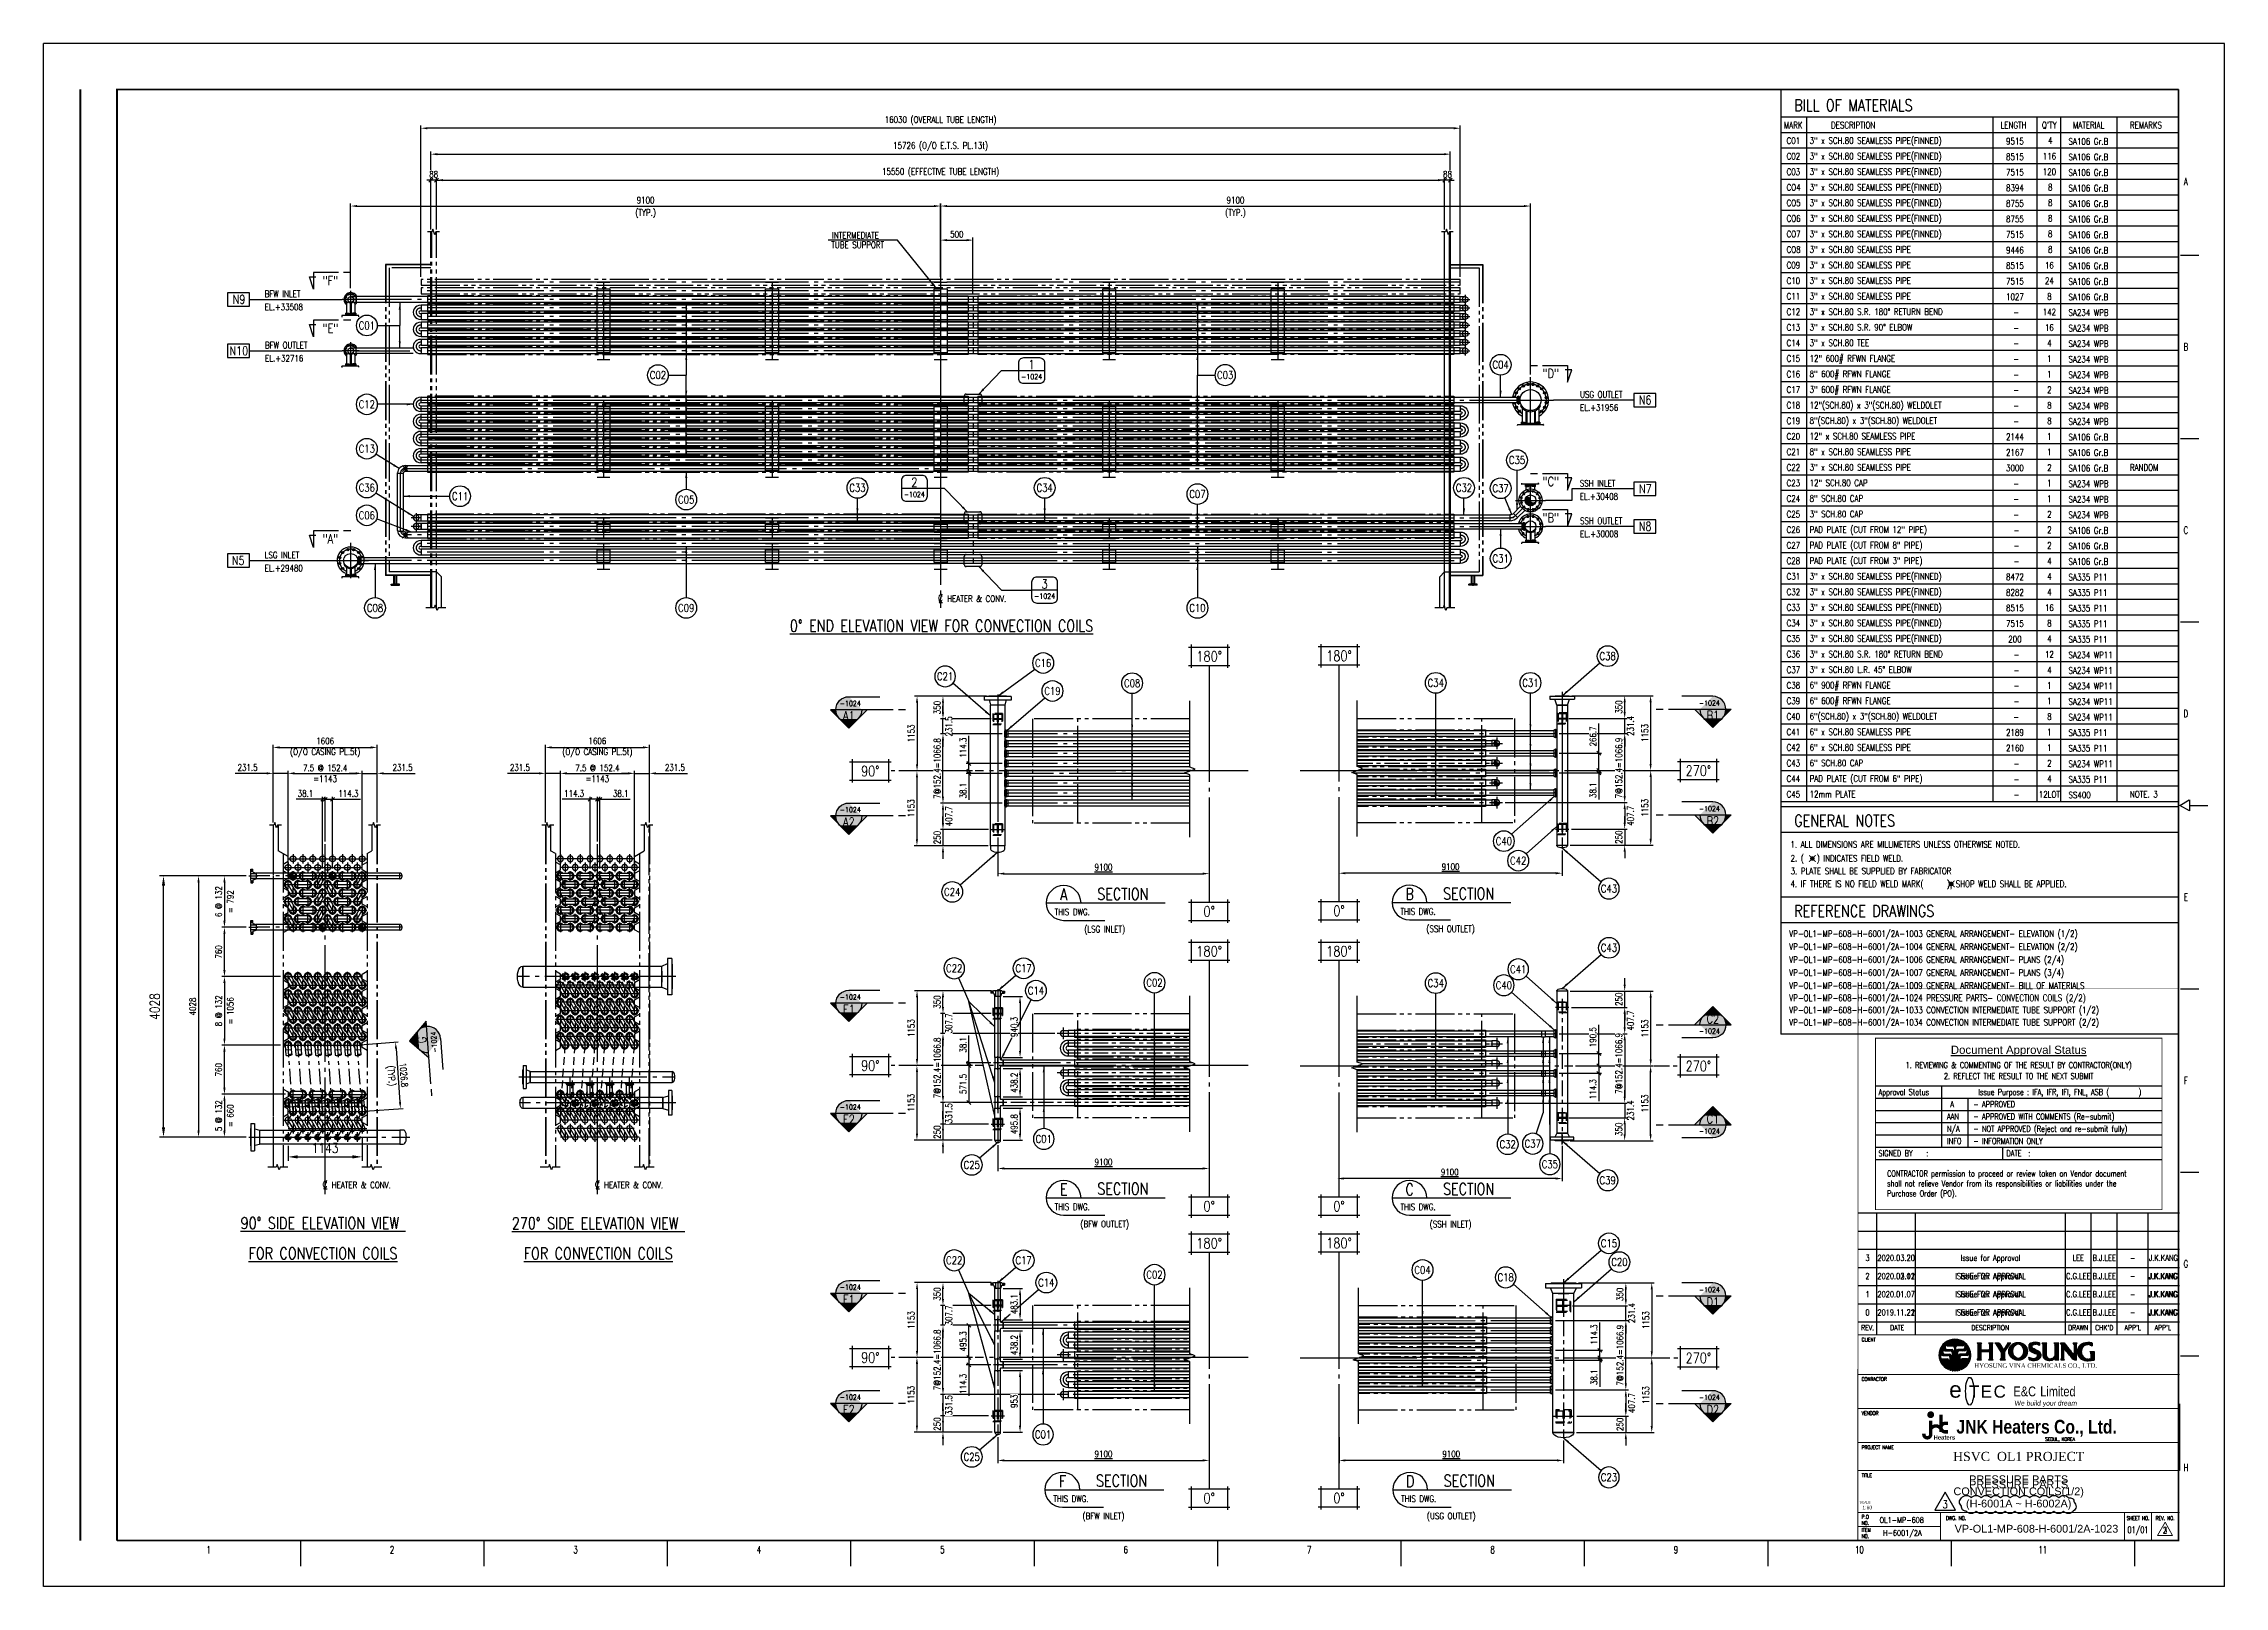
# Model space of a CAD drawing. Header units: millimetres. Extents: x 0 to 91981, y -132907 to 77676.
# Drawn here: x 58341 to 91981, y 41985 to 65779 of the extents above; entities that cross this region are included whole.
import ezdxf
from ezdxf.enums import TextEntityAlignment as Align

# ---------------------------------------------------------------- set-up
doc = ezdxf.new("R2010")
doc.units = ezdxf.units.MM
doc.header["$LTSCALE"] = 60
for name, pattern in [('CENTER', [7, 4, -1, 1, -1]), ('HIDDEN2', [0.1875, 0.125, -0.0625]), ('JNK-CENTER', [34, 30, -1.5, 1, -1.5]), ('JNK-HIDDEN', [3, 2, -1]), ('JNK-PHANTOM', [15, 10, -1, 1, -1, 1, -1])]:
    doc.linetypes.add(name, pattern=pattern)
for name, color, linetype in [('9', 2, 'HIDDEN2'), ('BODER', 7, 'Continuous'), ('border', 130, 'Continuous'), ('CEN-R', 1, 'JNK-CENTER'), ('CENTER-R', 1, 'CENTER'), ('CON-C', 4, 'Continuous'), ('CON-G', 3, 'Continuous'), ('CON-R', 1, 'Continuous'), ('CON-W', 7, 'Continuous'), ('CON-Y', 2, 'Continuous'), ('Dim-W', 7, 'Continuous'), ('FORM', 7, 'Continuous'), ('HID-Y', 2, 'JNK-HIDDEN'), ('MIS-B', 5, 'Continuous'), ('PHA-M', 6, 'JNK-PHANTOM'), ('PHA-W', 7, 'JNK-PHANTOM'), ('rev-2', 2, 'Continuous'), ('rev-3', 2, 'Continuous'), ('TITLE', 7, 'Continuous'), ('TXT-C', 4, 'Continuous'), ('TXT-Y', 2, 'Continuous')]:
    doc.layers.add(name, color=color, linetype=linetype)
doc.layers.add('AM_5', color=3, linetype='Continuous', lineweight=25)
doc.layers.add('CONT-G', color=3, linetype='Continuous', lineweight=25)
doc.styles.add('Arial', font='arial.ttf', dxfattribs={"height": 0.2})
doc.styles.add('HGTXT', font='romans.shx', dxfattribs={"bigfont": 'WHGTXT.shx'})
doc.styles.add('Logo', font='ARIALNB.TTF', dxfattribs={"width": 0.8})
doc.styles.add('ROMANS', font='ROMANS.shx', dxfattribs={"width": 0.8})
doc.styles.add('SIMPLEX', font='simplex.shx', dxfattribs={"width": 0.8})
doc.styles.get("Standard").update_dxf_attribs({"font": 'arial.ttf'})
doc.styles.add('time', font='times.ttf', dxfattribs={"height": 5})
doc.styles.add('USER1', font='swiss.ttf', dxfattribs={"width": 0.8, "height": 5})
doc.dimstyles.new('DIM40', dxfattribs={"dimscale": 40, "dimtxt": 2.5, "dimasz": 2.5, "dimexe": 1, "dimexo": 1, "dimgap": 1, "dimtad": 1, "dimdec": 1, "dimdsep": 46, "dimtxsty": 'SIMPLEX', "dimcen": 0, "dimclrd": 256, "dimclre": 256, "dimclrt": 2, "dimadec": 1, "dimazin": 2, "dimtfac": 1, "dimtdec": 1, "dimtix": 1, "dimtmove": 2, "dimatfit": 2, "dimfxl": 1, "dimarcsym": 1})
doc.dimstyles.new('DIM_60$0', dxfattribs={"dimscale": 60, "dimtxt": 2.5, "dimasz": 2.5, "dimexe": 1, "dimexo": 1, "dimgap": 1, "dimtad": 1, "dimdec": 4, "dimdsep": 46, "dimtxsty": 'SIMPLEX', "dimcen": 2.5, "dimclrd": 7, "dimclre": 7, "dimclrt": 2, "dimadec": 4, "dimazin": 2, "dimtfac": 1, "dimtdec": 4, "dimtmove": 0, "dimatfit": 2, "dimfxl": 1, "dimtolj": 1, "dimtzin": 0, "dimarcsym": 1})

msp = doc.modelspace()

# ---------------------------------------------------------------- texts
at = {"style": 'Arial'}
msp.add_text('%%UDocument Approval Status', height=126, dxfattribs=at).set_placement((88807.5963, 50260.47724), align=Align.MIDDLE_CENTER)
at = {"style": 'ROMANS', "width": 0.8}
for s, p in [('1. REVIEWING & COMMENTING OF THE RESULT BY CONTRACTOR(ONLY)', (88807.5963, 50023.97182)), ('2. REFLECT THE RESULT TO THE NEXT SUBMIT', (88807.5963, 49855.66857)), ('   Issue Purpose : IFA, IFR, IFI, FNL, ASB (     )', (89359.46072, 49609.37245))]:
    msp.add_text(s, height=92.4, dxfattribs=at).set_placement(p, align=Align.MIDDLE_CENTER)
for s, p in [('Approval Status', (86644.80705, 49609.37245)), (' A', (87702.21859, 49420.37245)), ('  - APPROVED', (88007.09218, 49420.37245)), ('AAN', (87702.21859, 49231.37245)), ('  - APPROVED WITH COMMENTS (Re-submit)', (88007.09218, 49231.37245)), ('N/A', (87702.21859, 49042.37245)), ('INFO', (87702.21859, 48853.37245)), ('  - NOT APPROVED (Reject and re-submit fully)', (88007.09218, 49042.37245)), ('  - INFORMATION ONLY', (88007.09218, 48853.37245)), ('SIGNED BY   :', (86644.80705, 48664.37245)), ('DATE  :', (88619.34565, 48664.37245))]:
    msp.add_text(s, height=92.4, dxfattribs=at).set_placement(p, align=Align.MIDDLE_LEFT)
at = {"color": 2, "lineweight": 0}
msp.add_text('1:60', height=55.204103, dxfattribs=at).set_placement((86471.94758, 43172.88304), align=Align.CENTER)
at = {"lineweight": 0, "style": 'ROMANS', "width": 0.7}
msp.add_text('H-6001/2A', height=86.25641, dxfattribs=at).set_placement((87013.41794, 42766.11596), align=Align.CENTER)
at = {"insert": (86777.92641, 48397.15272), "char_height": 91.56, "width": 4182.2861349, "attachment_point": 1, "style": 'ROMANS'}
msp.add_mtext('CONTRACTOR permission to proceed or review taken on Vendor document shall not relieve Vendor from its responsibilities or liabilities under the Purchase Order (PO).', dxfattribs=at)
at = {"layer": 'BODER', "color": 7, "style": 'ROMANS', "width": 0.7}
for s, height, p in [('3', 92, (86475.43112, 47049.9744)), ('2', 92, (86475.43112, 46769.9744)), ('2020.03.20', 92, (86916.798, 47049.9744)), ('2020.03.02', 92, (86916.798, 46769.9744)), ('C.G.LEE', 92, (89727.39128, 46769.9744)), ('LEE', 92, (89727.39128, 47049.9744)), ('B.J.LEE', 92, (90127.39128, 47049.9744)), ('B.J.LEE', 92, (90127.39128, 46769.9744)), ('-', 92, (90567.39128, 47049.9744)), ('-', 92, (90567.39128, 46769.9744)), ('J.K.KANG', 92, (91040.31811, 47049.9744)), ('J.K.KANG', 92, (91040.31811, 46769.9744)), ('1', 92, (86475.43112, 46489.9744)), ('2020.01.07', 92, (86916.798, 46489.9744)), ('C.G.LEE', 92, (89727.39128, 46489.9744)), ('B.J.LEE', 92, (90127.39128, 46489.9744)), ('-', 92, (90567.39128, 46489.9744)), ('J.K.KANG', 92, (91040.31811, 46489.9744)), ('0', 92, (86475.43112, 46209.9744)), ('2019.11.22', 92, (86916.798, 46209.9744)), ('C.G.LEE', 92, (89727.39128, 46209.9744)), ('B.J.LEE', 92, (90127.39128, 46209.9744)), ('-', 92, (90567.39128, 46209.9744)), ('J.K.KANG', 92, (91040.31811, 46209.9744)), ('3', 100, (91064.56217, 42849.39995))]:
    msp.add_text(s, height=height, dxfattribs=at).set_placement(p, align=Align.MIDDLE)
for p in [(88372.58928, 47049.9744), (88372.58928, 46769.9744), (88372.58928, 46489.9744), (88372.58928, 46209.9744)]:
    msp.add_text('Issue for Approval', height=92, dxfattribs=at).set_placement(p, align=Align.MIDDLE_CENTER)
at = {"layer": 'BODER', "color": 7, "style": 'Arial'}
for s, p in [('CONVECTION COILS(1/2)', (88807.39206, 43436.27248)), ('PRESSURE PARTS', (88807.39206, 43636.27248)), ('(H-6001A ~ H-6002A)', (88807.39206, 43247.71986))]:
    msp.add_text(s, height=120, dxfattribs=at).set_placement(p, align=Align.MIDDLE)
msp.add_text('VP-OL1-MP-608-H-6001/2A-1023', height=120, dxfattribs=at).set_placement((89081.84187, 42814.06076), align=Align.CENTER)
at = {"layer": 'CON-C', "style": 'SIMPLEX', "width": 0.8}
for s, height, p in [('BILL OF MATERIALS', 180, (85345.31522, 64738.77709)), ('GENERAL NOTES', 180.0000001, (85345.31522, 53704.10775)), ('REFERENCE DRAWINGS', 180.0000001, (85345.31522, 52310.95954))]:
    msp.add_text(s, height=height, dxfattribs=at).set_placement(p)
for tag, p in [('N9', (61355.46637, 61834.55115)), ('N10', (61352.67232, 61042.55115)), ('N6', (83045.98682, 60282.55115)), ('N7', (83048.78086, 58912.35115)), ('N8', (83045.98682, 58334.55115)), ('N5', (61342.18415, 57806.55115))]:
    msp.add_attdef(tag, text='1', height=135, dxfattribs=at).set_placement(p, align=Align.MIDDLE_CENTER)
at = {"layer": 'CON-Y', "style": 'SIMPLEX', "width": 0.8}
for s, height, p in [('BFW INLET', 100, (61750.85221, 61869.28686)), ('EL.+33508', 100, (61750.85221, 61666.8975)), ('BFW OUTLET', 100, (61756.1146, 61077.28686)), ('EL.+32716', 100, (61756.1146, 60874.8975)), ('USG OUTLET', 100, (82041.20788, 60317.28686)), ('EL.+31956', 100, (82041.20788, 60114.8975)), ('SSH INLET', 100, (82038.15465, 58947.08686)), ('EL.+30408', 100, (82038.15465, 58744.6975)), ('SSH OUTLET', 100, (82041.20788, 58369.28686)), ('EL.+30008', 100, (82041.20788, 58166.8975)), ('LSG INLET', 100, (61748.75223, 57841.28686)), ('EL.+29480', 100, (61748.75223, 57638.8975)), ('SEOUL, KOREA', 52.8343908, (89217.36328, 44228.41504))]:
    msp.add_text(s, height=height, dxfattribs=at).set_placement(p)
for s, p in [('(LSG INLET)', (74709.52632, 52113.49356)), ('(SSH OUTLET)', (80043.99584, 52120.18643)), ('(BFW OUTLET)', (74709.52632, 47566.62234)), ('(SSH INLET)', (80043.99584, 47564.22083)), ('(BFW INLET)', (74689.52632, 43063.53752)), ('(USG OUTLET)', (80053.99584, 43063.53752))]:
    msp.add_text(s, height=100, dxfattribs=at).set_placement(p, align=Align.MIDDLE)
at = {"layer": 'TITLE', "lineweight": 0}
msp.add_text('SCALE', height=36.802744, dxfattribs=at).set_placement((86437.05831, 43262.76019), align=Align.CENTER)
at = {"layer": 'TXT-C', "style": 'SIMPLEX', "width": 0.8}
for s, p in [('%%U0%%D END ELEVATION VIEW FOR CONVECTION COILS', (72191.27194, 56710.71023)), ('%%U90%%D SIDE ELEVATION VIEW ', (62650.94605, 47497.17775)), ('%%U270%%D SIDE ELEVATION VIEW ', (66896.40198, 47496.12407)), ('%%UFOR CONVECTION COILS', (62650.94605, 47031.32294)), ('%%UFOR CONVECTION COILS', (66896.40198, 47030.26925))]:
    msp.add_text(s, height=180, dxfattribs=at).set_placement(p, align=Align.CENTER)
at = {"layer": 'TXT-Y', "style": 'SIMPLEX', "width": 0.8}
for s, height, p in [('MARK', 100, (85184.56026, 64471.83665)), ('C01', 100, (85227.13879, 64231.83665)), ('3" x SCH.80 SEAMLESS PIPE(FINNED)', 99.9988095, (85582.42255, 64233.54762)), ('DESCRIPTION', 100, (85913.05657, 64471.83665)), ('LENGTH', 100, (88527.12712, 64471.83665)), ('9515', 99.99881, (88613.34, 64223.91663)), ("Q'TY", 100, (89167.12049, 64471.83665)), ('4', 99.99881, (89260.59409, 64234.81144)), ('SA106 Gr.B', 99.99881, (89576.41822, 64220.53034)), ('MATERIAL', 100, (89644.06436, 64471.83665)), ('REMARKS', 100, (90522.94668, 64471.83665)), ('C02', 100, (85227.13879, 63991.83665)), ('3" x SCH.80 SEAMLESS PIPE(FINNED)', 99.9988095, (85582.42255, 63993.54762)), ('8515', 99.99881, (88613.34, 63983.91663)), ('SA106 Gr.B', 99.99881, (89576.41822, 63980.53034)), ('C03', 99.99881, (85227.13879, 63751.83665)), ('CO4', 99.99881, (85227.13879, 63511.83665)), ('3" x SCH.80 SEAMLESS PIPE(FINNED)', 99.9988095, (85582.42255, 63753.54762)), ('3" x SCH.80 SEAMLESS PIPE(FINNED)', 99.9988095, (85582.42255, 63513.54762)), ('7515', 99.99881, (88613.34, 63743.91663)), ('8394', 99.99881, (88613.34, 63503.91663)), ('8', 99.99881, (89260.59409, 63514.81144)), ('SA106 Gr.B', 99.99881, (89576.41822, 63740.53034)), ('SA106 Gr.B', 99.99881, (89576.41822, 63500.53034)), ('CO5', 99.99881, (85227.13879, 63271.83665)), ('3" x SCH.80 SEAMLESS PIPE(FINNED)', 99.9988095, (85582.42255, 63273.54762)), ('8755', 99.99881, (88613.34, 63263.91663)), ('8', 99.99881, (89260.59409, 63274.81144)), ('SA106 Gr.B', 99.99881, (89576.41822, 63260.53034)), ('CO6', 99.99881, (85227.13879, 63031.83665)), ('3" x SCH.80 SEAMLESS PIPE(FINNED)', 99.9988095, (85582.42255, 63033.54762)), ('3" x SCH.80 SEAMLESS PIPE(FINNED)', 99.9988095, (85582.42255, 62793.54762)), ('8755', 99.99881, (88613.34, 63023.91663)), ('8', 99.99881, (89260.59409, 63034.81144)), ('SA106 Gr.B', 99.99881, (89576.41822, 63020.53034)), ('TUBE SUPPORT', 100, (70491.67731, 62625.70472)), ('INTERMEDIATE', 100, (70502.21019, 62773.26811)), ('CO7', 99.99881, (85227.13879, 62791.83665)), ('CO8', 99.99881, (85227.13879, 62551.83665)), ('3" x SCH.80 SEAMLESS PIPE', 99.9988095, (85582.42255, 62553.54762)), ('7515', 99.99881, (88613.34, 62783.91663)), ('9446', 99.99881, (88613.34, 62543.91663)), ('8', 99.99881, (89258.68935, 62794.81144)), ('8', 99.99881, (89260.59409, 62554.81144)), ('SA106 Gr.B', 99.99881, (89576.41822, 62780.53034)), ('SA106 Gr.B', 99.99881, (89576.41822, 62540.53034)), ('C09', 99.99881, (85227.13879, 62311.83665)), ('3" x SCH.80 SEAMLESS PIPE', 99.9988095, (85582.42255, 62313.54762)), ('8515', 99.99881, (88613.34, 62303.91663)), ('SA106 Gr.B', 99.99881, (89576.41822, 62300.53034)), ('C10', 99.99881, (85227.13879, 62071.83665)), ('C11', 99.99881, (85227.13879, 61831.83665)), ('3" x SCH.80 SEAMLESS PIPE', 99.9988095, (85582.42255, 62073.54762)), ('3" x SCH.80 SEAMLESS PIPE', 99.9988095, (85582.42255, 61833.54762)), ('7515', 99.99881, (88613.34, 62063.91663)), ('1027', 99.99881, (88613.34, 61823.91663)), ('SA106 Gr.B', 99.99881, (89576.41822, 62060.53034)), ('SA106 Gr.B', 99.99881, (89576.41822, 61820.53034)), ('C12', 99.99881, (85227.13879, 61591.83665)), ('3" x SCH.80 S.R. 180%%D RETURN BEND', 99.9988095, (85582.42255, 61593.54762)), ('-', 99.99881, (88725.16594, 61583.91663)), ('SA234 WPB', 99.99881, (89576.41822, 61580.53034)), ('C13', 99.99881, (85227.13879, 61351.83665)), ('3" x SCH.80 S.R. 90%%D ELBOW', 99.9988095, (85582.42255, 61353.54762)), ('-', 99.99881, (88725.16594, 61343.91663)), ('SA234 WPB', 99.99881, (89576.41822, 61340.53034)), ('C14', 99.99881, (85227.13879, 61111.83665)), ('C15', 99.99881, (85227.13879, 60871.83665)), ('3" x SCH.80 TEE', 99.9988095, (85582.42255, 61113.54762)), ('12" 600# RFWN FLANGE', 99.9988095, (85582.42255, 60873.54762)), ('-', 99.99881, (88725.16594, 61103.91663)), ('-', 99.99881, (88725.16594, 60863.91663)), ('SA234 WPB', 99.99881, (89576.41822, 61100.53034)), ('SA234 WPB', 99.99881, (89576.41822, 60860.53034)), ('C16', 99.99881, (85227.13879, 60631.83665)), ('8" 600# RFWN FLANGE', 99.9988095, (85582.42255, 60633.54762)), ('-', 99.99881, (88725.16594, 60623.91663)), ('SA234 WPB', 99.99881, (89576.41822, 60620.53034)), ('C17', 99.99881, (85227.13879, 60391.83665)), ('C18', 99.99881, (85227.13879, 60151.83665)), ('3" 600# RFWN FLANGE', 99.9988095, (85582.42255, 60393.54762)), ('12"(SCH.80) x 3"(SCH.80) WELDOLET', 99.9988095, (85582.42255, 60153.54762)), ('-', 99.99881, (88725.16594, 60383.91663)), ('SA234 WPB', 99.99881, (89576.41822, 60380.53034)), ('SA234 WPB', 99.99881, (89576.41822, 60140.53034)), ('C19', 99.99881, (85227.13879, 59911.83665)), ('8"(SCH.80) x 3"(SCH.80) WELDOLET', 99.9988095, (85582.42255, 59913.54762)), ('-', 99.99881, (88725.16594, 60143.91663)), ('-', 99.99881, (88725.16594, 59903.91663)), ('SA234 WPB', 99.99881, (89576.41822, 59900.53034)), ('C20', 99.99881, (85227.13879, 59671.86119)), ('12" x SCH.80 SEAMLESS PIPE', 99.9988095, (85582.42255, 59673.54762)), ('2144', 99.99881, (88613.34, 59663.91663)), ('SA106 Gr.B', 99.99881, (89576.41822, 59660.55488)), ('C21', 99.99881, (85227.13879, 59431.86119)), ('C22', 99.99881, (85227.13879, 59191.83665)), ('8" x SCH.80 SEAMLESS PIPE', 99.9988095, (85582.42255, 59433.57216)), ('3" x SCH.80 SEAMLESS PIPE', 99.9988095, (85582.42255, 59193.54762)), ('2167', 99.99881, (88613.34, 59423.91663)), ('3000', 99.99881, (88613.34, 59183.91663)), ('SA106 Gr.B', 99.99881, (89576.41822, 59420.55488)), ('SA106 Gr.B', 99.99881, (89576.41822, 59180.53034)), ('RANDOM', 100, (90522.94668, 59191.83665)), ('C23', 99.99881, (85227.13879, 58951.83665)), ('12" SCH.80 CAP', 99.9988095, (85582.42255, 58953.54762)), ('-', 99.99881, (88725.16594, 58943.91663)), ('SA234 WPB', 99.99881, (89576.41822, 58940.53034)), ('C24', 99.99881, (85227.13879, 58711.83665)), ('C25', 99.99881, (85227.13879, 58471.83665)), ('8" SCH.80 CAP', 99.9988095, (85582.42255, 58713.54762)), ('3" SCH.80 CAP', 99.9988095, (85582.42255, 58473.54762)), ('-', 99.99881, (88725.16594, 58703.91663)), ('SA234 WPB', 99.99881, (89576.41822, 58700.53034)), ('SA234 WPB', 99.99881, (89576.41822, 58460.53034)), ('C26', 99.99881, (85227.13879, 58231.83665)), ('PAD PLATE (CUT FROM 12" PIPE)', 99.9988095, (85582.42255, 58233.54762)), ('-', 99.99881, (88725.16594, 58463.91663)), ('-', 99.99881, (88728.43642, 58223.91663)), ('SA106 Gr.B', 99.99881, (89576.41822, 58220.53034)), ('C27', 99.99881, (85227.13879, 57991.83665)), ('PAD PLATE (CUT FROM 8" PIPE)', 99.9988095, (85582.42255, 57993.54762)), ('PAD PLATE (CUT FROM 3" PIPE)', 99.9988095, (85582.42255, 57753.54762)), ('-', 99.99881, (88728.43642, 57983.91663)), ('SA106 Gr.B', 99.99881, (89576.41822, 57980.53034)), ('C28', 99.99881, (85227.13879, 57751.83665)), ('C31', 99.99881, (85227.13879, 57511.83665)), ('3" x SCH.80 SEAMLESS PIPE(FINNED)', 99.9988095, (85582.42255, 57513.54762)), ('8472', 99.99881, (88613.34, 57503.91663)), ('-', 99.99881, (88728.43642, 57743.91663)), ('SA106 Gr.B', 99.99881, (89576.41822, 57740.53034)), ('SA335 P11', 99.99881, (89576.41822, 57500.53034)), ('C32', 99.99881, (85227.13879, 57271.83665)), ('3" x SCH.80 SEAMLESS PIPE(FINNED)', 99.9988095, (85582.42255, 57273.54762)), ('8282', 99.99881, (88613.34, 57263.91663)), ('SA335 P11', 99.99881, (89576.41822, 57260.53034)), ('C33', 99.99881, (85227.13879, 57031.83665)), ('C34', 99.99881, (85227.13879, 56791.83665)), ('3" x SCH.80 SEAMLESS PIPE(FINNED)', 99.9988095, (85582.42255, 57033.54762)), ('3" x SCH.80 SEAMLESS PIPE(FINNED)', 99.9988095, (85582.42255, 56793.54762)), ('8515', 99.99881, (88613.34, 57023.91663)), ('7515', 99.99881, (88613.34, 56783.91663)), ('SA335 P11', 99.99881, (89576.41822, 57020.53034)), ('SA335 P11', 99.99881, (89576.41822, 56780.53034)), ('C35', 99.99881, (85227.13879, 56551.83665)), ('3" x SCH.80 SEAMLESS PIPE(FINNED)', 99.9988095, (85582.42255, 56553.54762)), ('200', 99.99881, (88647.50158, 56543.91663)), ('SA335 P11', 99.99881, (89576.41822, 56540.53034)), ('C36', 99.99881, (85227.13879, 56311.83665)), ('3" x SCH.80 S.R. 180%%D RETURN BEND', 99.9988095, (85582.42255, 56313.54762)), ('-', 99.99881, (88728.43642, 56303.91663)), ('SA234 WP11', 99.99881, (89576.41822, 56300.53034)), ('C37', 99.99881, (85227.13879, 56071.83665)), ('C38', 99.99881, (85227.13879, 55831.83665)), ('3" x SCH.80 L.R. 45%%D ELBOW', 99.9988095, (85582.42255, 56073.54762)), ('6" 900# RFWN FLANGE', 99.9988095, (85582.42255, 55833.54762)), ('-', 99.99881, (88728.43642, 56063.91663)), ('-', 99.99881, (88728.43642, 55823.91663)), ('SA234 WP11', 99.99881, (89576.41822, 56060.53034)), ('SA234 WP11', 99.99881, (89576.41822, 55820.53034)), ('C39', 99.99881, (85227.13879, 55591.83665)), ('6" 600# RFWN FLANGE', 99.9988095, (85582.42255, 55593.54762)), ('-', 99.99881, (88728.43642, 55583.91663)), ('SA234 WP11', 99.99881, (89576.41822, 55580.53034)), ('C40', 99.99881, (85227.13879, 55351.83665)), ('C41', 99.99881, (85227.13879, 55111.83665)), ('6"(SCH.80) x 3"(SCH.80) WELDOLET', 99.9988095, (85582.42255, 55353.54762)), ('6" x SCH.80 SEAMLESS PIPE', 99.9988095, (85582.42255, 55113.54762)), ('2189', 99.99881, (88613.34, 55103.91663)), ('-', 99.99881, (88725.16594, 55343.91663)), ('SA234 WP11', 99.99881, (89576.41822, 55340.53034)), ('SA335 P11', 99.99881, (89576.41822, 55100.53034)), ('C42', 99.99881, (85227.13879, 54871.83665)), ('6" x SCH.80 SEAMLESS PIPE', 99.9988095, (85582.42255, 54873.54762)), ('2160', 99.99881, (88613.34, 54863.91663)), ('SA335 P11', 99.99881, (89576.41822, 54860.53034)), ('C43', 99.99881, (85227.13879, 54631.83665)), ('6" SCH.80 CAP', 99.9988095, (85582.42255, 54633.54762)), ('PAD PLATE (CUT FROM 6" PIPE)', 99.9988095, (85582.42255, 54393.54762)), ('-', 99.99881, (88728.43642, 54623.91663)), ('SA234 WP11', 99.99881, (89576.41822, 54620.53034)), ('C44', 99.99881, (85227.13879, 54391.83665)), ('C45', 99.99881, (85227.13879, 54151.83665)), ('12mm PLATE', 99.99881, (85582.42255, 54153.54762)), ('-', 99.99881, (88728.43642, 54383.91663)), ('-', 99.99881, (88728.43642, 54143.91663)), ('SA335 P11', 99.99881, (89576.41822, 54380.53034)), ('SS400', 99.99881, (89576.41822, 54140.53034)), ('NOTE. 3', 100, (90522.94668, 54151.83665)), ('2. (   ) INDICATES FIELD WELD.', 100, (85290.05134, 53163.21857)), ('1. ALL DIMENSIONS ARE MILLIMETERS UNLESS OTHERWISE NOTED.', 100, (85288.27458, 53378.38426)), ('4. IF THERE IS NO FIELD WELD MARK(   ), SHOP WELD SHALL BE APPLIED.', 100, (85288.04951, 52769.74167)), ('3. PLATE SHALL BE SUPPLIED BY FABRICATOR', 100, (85290.05134, 52967.48527)), ('VP-OL1-MP-608-H-6001/2A-1003 GENERAL ARRANGEMENT- ELEVATION (1/2)', 100, (85266.98714, 52001.05143)), ('VP-OL1-MP-608-H-6001/2A-1004 GENERAL ARRANGEMENT- ELEVATION (2/2)', 100, (85266.98714, 51801.05143)), ('VP-OL1-MP-608-H-6001/2A-1006 GENERAL ARRANGEMENT- PLANS (2/4)', 100, (85266.98714, 51601.05143)), ('VP-OL1-MP-608-H-6001/2A-1007 GENERAL ARRANGEMENT- PLANS (3/4)', 100, (85266.98714, 51401.05143)), ('VP-OL1-MP-608-H-6001/2A-1009 GENERAL ARRANGEMENT- BILL OF MATERIALS', 100, (85266.98714, 51201.05143)), ('VP-OL1-MP-608-H-6001/2A-1024 PRESSURE PARTS- CONVECTION COILS (2/2)', 100, (85266.98714, 51010.94567)), ('VP-OL1-MP-608-H-6001/2A-1033 CONVECTION INTERMEDIATE TUBE SUPPORT (1/2)', 100, (85266.98714, 50823.55871)), ('VP-OL1-MP-608-H-6001/2A-1034 CONVECTION INTERMEDIATE TUBE SUPPORT (2/2)', 100, (85266.98714, 50633.21457))]:
    msp.add_text(s, height=height, dxfattribs=at).set_placement(p)
for s, p in [('116', (89283.64374, 64041.70951)), ('120', (89283.64374, 63801.70951)), ('16', (89281.32225, 62359.29047)), ('24', (89281.32225, 62119.29047)), ('8', (89281.32225, 61879.29047)), ('142', (89281.32225, 61639.29047)), ('16', (89281.32225, 61399.29047)), ('4', (89281.32225, 61159.29047)), ('1', (89281.32225, 60919.29047)), ('1', (89281.32225, 60679.29047)), ('2', (89281.32225, 60439.29047)), ('8', (89281.32225, 60199.29047)), ('8', (89281.32225, 59959.29047)), ('1', (89281.32225, 59719.29047)), ('2', (89281.32225, 59239.29047)), ('1', (89281.32225, 59479.29047)), ('1', (89281.32225, 58999.29047)), ('2', (89281.32225, 58519.29047)), ('1', (89281.32225, 58759.29047)), ('2', (89281.32225, 58279.29047)), ('2', (89281.32225, 58039.29047)), ('4', (89281.32225, 57799.29047)), ('4', (89281.32225, 57559.29047)), ('4', (89281.32225, 57319.29047)), ('16', (89281.32225, 57079.29047)), ('8', (89281.32225, 56839.29047)), ('4', (89281.32225, 56599.29047)), ('12', (89281.32225, 56359.29047)), ('4', (89281.32225, 56119.29047)), ('1', (89281.32225, 55879.29047)), ('1', (89281.32225, 55639.29047)), ('8', (89281.32225, 55399.29047)), ('1', (89281.32225, 55159.29047)), ('1', (89281.32225, 54919.29047)), ('2', (89281.32225, 54679.29047)), ('12LOT', (89281.32225, 54199.29047)), ('4', (89281.32225, 54439.29047))]:
    msp.add_text(s, height=99.99881, dxfattribs=at).set_placement(p, align=Align.MIDDLE)

# ---------------------------------------------------------------- blocks, each defined once
blk = doc.blocks.new('*D1491')
at = {"layer": 'DEFPOINTS', "color": 0, "transparency": 16777216}
for p in [(72995, 46669), (71814, 45516), (72711, 45516)]:
    blk.add_point(p, dxfattribs=at)
at = {"layer": 'Dim-W', "lineweight": -2, "transparency": 16777216}
for p, q in [((72955, 46669), (71774, 46669)), ((71814, 46569), (71814, 45616)), ((72671, 45516), (71774, 45516))]:
    blk.add_line(p, q, dxfattribs=at)
at = {"layer": 'Dim-W', "transparency": 16777216}
for points in [[(71797, 46569), (71830, 46569), (71814, 46669)], [(71797, 45616), (71830, 45616), (71814, 45516)]]:
    blk.add_solid(points, dxfattribs=at)
at = {"layer": 'Dim-W', "color": 2, "transparency": 16777216, "insert": (71724, 46092), "char_height": 100, "attachment_point": 5, "rotation": 90, "style": 'SIMPLEX'}
blk.add_mtext('1153', dxfattribs=at)
blk = doc.blocks.new('*D1492')
at = {"layer": 'DEFPOINTS', "color": 0, "transparency": 16777216}
for p in [(72711, 45516), (71812, 44363), (73014, 44363)]:
    blk.add_point(p, dxfattribs=at)
at = {"layer": 'Dim-W', "lineweight": -2, "transparency": 16777216}
for p, q in [((72671, 45516), (71772, 45516)), ((71812, 45416), (71812, 44463)), ((72974, 44363), (71772, 44363))]:
    blk.add_line(p, q, dxfattribs=at)
at = {"layer": 'Dim-W', "transparency": 16777216}
for points in [[(71796, 45416), (71829, 45416), (71812, 45516)], [(71796, 44463), (71829, 44463), (71812, 44363)]]:
    blk.add_solid(points, dxfattribs=at)
at = {"layer": 'Dim-W', "color": 2, "transparency": 16777216, "insert": (71722, 44939), "char_height": 100, "attachment_point": 5, "rotation": 90, "style": 'SIMPLEX'}
blk.add_mtext('1153', dxfattribs=at)
blk = doc.blocks.new('*D1493')
at = {"layer": 'DEFPOINTS', "color": 0, "transparency": 16777216}
for p in [(72994, 46011), (73977, 44944)]:
    blk.add_point(p, dxfattribs=at)
at = {"layer": 'Dim-W', "lineweight": -2, "transparency": 16777216}
for p, q in [((72954, 46011), (72174, 46011)), ((72214, 45044), (72214, 45911)), ((73937, 44944), (72174, 44944))]:
    blk.add_line(p, q, dxfattribs=at)
at = {"layer": 'Dim-W', "transparency": 16777216}
for points in [[(72197, 45911), (72230, 45911), (72214, 46011)], [(72197, 45044), (72230, 45044), (72214, 44944)]]:
    blk.add_solid(points, dxfattribs=at)
at = {"layer": 'Dim-W', "color": 2, "transparency": 16777216, "insert": (72124, 45478), "char_height": 100, "attachment_point": 5, "rotation": 90, "style": 'SIMPLEX', "bg_fill": 3, "box_fill_scale": 1.1, "bg_fill_color": 256, "bg_fill_true_color": 13158600, "bg_fill_transparency": 0}
blk.add_mtext('7@152.4=1066.8', dxfattribs=at)
at = {"layer": 'DEFPOINTS', "color": 0, "transparency": 16777216}
blk.add_point((72214, 46011), dxfattribs=at)
blk = doc.blocks.new('*D1494')
at = {"layer": 'DEFPOINTS', "color": 0, "transparency": 16777216}
for p in [(72995, 51172), (71814, 50019), (72711, 50019)]:
    blk.add_point(p, dxfattribs=at)
at = {"layer": 'Dim-W', "lineweight": -2, "transparency": 16777216}
for p, q in [((72955, 51172), (71774, 51172)), ((71814, 51072), (71814, 50119)), ((72671, 50019), (71774, 50019))]:
    blk.add_line(p, q, dxfattribs=at)
at = {"layer": 'Dim-W', "transparency": 16777216}
for points in [[(71797, 51072), (71830, 51072), (71814, 51172)], [(71797, 50119), (71830, 50119), (71814, 50019)]]:
    blk.add_solid(points, dxfattribs=at)
at = {"layer": 'Dim-W', "color": 2, "transparency": 16777216, "insert": (71724, 50595), "char_height": 100, "attachment_point": 5, "rotation": 90, "style": 'SIMPLEX'}
blk.add_mtext('1153', dxfattribs=at)
blk = doc.blocks.new('*D1495')
at = {"layer": 'DEFPOINTS', "color": 0, "transparency": 16777216}
for p in [(72711, 50019), (71812, 48866), (73014, 48866)]:
    blk.add_point(p, dxfattribs=at)
at = {"layer": 'Dim-W', "lineweight": -2, "transparency": 16777216}
for p, q in [((72671, 50019), (71772, 50019)), ((71812, 49919), (71812, 48966)), ((72974, 48866), (71772, 48866))]:
    blk.add_line(p, q, dxfattribs=at)
at = {"layer": 'Dim-W', "transparency": 16777216}
for points in [[(71796, 49919), (71829, 49919), (71812, 50019)], [(71796, 48966), (71829, 48966), (71812, 48866)]]:
    blk.add_solid(points, dxfattribs=at)
at = {"layer": 'Dim-W', "color": 2, "transparency": 16777216, "insert": (71722, 49442), "char_height": 100, "attachment_point": 5, "rotation": 90, "style": 'SIMPLEX'}
blk.add_mtext('1153', dxfattribs=at)
blk = doc.blocks.new('*D1442')
at = {"layer": 'DEFPOINTS', "color": 0, "transparency": 16777216}
for p in [(73977, 50514), (72994, 49447)]:
    blk.add_point(p, dxfattribs=at)
at = {"layer": 'Dim-W', "lineweight": -2, "transparency": 16777216}
for p, q in [((73937, 50514), (72174, 50514)), ((72214, 49547), (72214, 50414)), ((72954, 49447), (72174, 49447))]:
    blk.add_line(p, q, dxfattribs=at)
at = {"layer": 'Dim-W', "transparency": 16777216}
for points in [[(72197, 50414), (72230, 50414), (72214, 50514)], [(72197, 49547), (72230, 49547), (72214, 49447)]]:
    blk.add_solid(points, dxfattribs=at)
at = {"layer": 'Dim-W', "color": 2, "transparency": 16777216, "insert": (72124, 49981), "char_height": 100, "attachment_point": 5, "rotation": 90, "style": 'SIMPLEX', "bg_fill": 3, "box_fill_scale": 1.1, "bg_fill_color": 256, "bg_fill_true_color": 13158600, "bg_fill_transparency": 0}
blk.add_mtext('7@152.4=1066.8', dxfattribs=at)
at = {"layer": 'DEFPOINTS', "color": 0, "transparency": 16777216}
blk.add_point((72214, 50514), dxfattribs=at)
blk = doc.blocks.new('*D1496')
at = {"layer": 'DEFPOINTS', "color": 0, "transparency": 16777216}
for p in [(72923, 55714), (71814, 54561), (72711, 54561)]:
    blk.add_point(p, dxfattribs=at)
at = {"layer": 'Dim-W', "lineweight": -2, "transparency": 16777216}
for p, q in [((72883, 55714), (71774, 55714)), ((71814, 55614), (71814, 54661)), ((72671, 54561), (71774, 54561))]:
    blk.add_line(p, q, dxfattribs=at)
at = {"layer": 'Dim-W', "transparency": 16777216}
for points in [[(71797, 55614), (71830, 55614), (71814, 55714)], [(71797, 54661), (71830, 54661), (71814, 54561)]]:
    blk.add_solid(points, dxfattribs=at)
at = {"layer": 'Dim-W', "color": 2, "transparency": 16777216, "insert": (71724, 55140), "char_height": 100, "attachment_point": 5, "rotation": 90, "style": 'SIMPLEX'}
blk.add_mtext('1153', dxfattribs=at)
blk = doc.blocks.new('*D1497')
at = {"layer": 'DEFPOINTS', "color": 0, "transparency": 16777216}
for p in [(72711, 54561), (71812, 53408), (72949, 53408)]:
    blk.add_point(p, dxfattribs=at)
at = {"layer": 'Dim-W', "lineweight": -2, "transparency": 16777216}
for p, q in [((72671, 54561), (71772, 54561)), ((71812, 54461), (71812, 53508)), ((72909, 53408), (71772, 53408))]:
    blk.add_line(p, q, dxfattribs=at)
at = {"layer": 'Dim-W', "transparency": 16777216}
for points in [[(71796, 54461), (71829, 54461), (71812, 54561)], [(71796, 53508), (71829, 53508), (71812, 53408)]]:
    blk.add_solid(points, dxfattribs=at)
at = {"layer": 'Dim-W', "color": 2, "transparency": 16777216, "insert": (71722, 53985), "char_height": 100, "attachment_point": 5, "rotation": 90, "style": 'SIMPLEX'}
blk.add_mtext('1153', dxfattribs=at)
blk = doc.blocks.new('*D1443')
at = {"layer": 'DEFPOINTS', "color": 0, "transparency": 16777216}
for p in [(73168, 55133), (73168, 54066)]:
    blk.add_point(p, dxfattribs=at)
at = {"layer": 'Dim-W', "lineweight": -2, "transparency": 16777216}
for p, q in [((73128, 55133), (72174, 55133)), ((72214, 54166), (72214, 55033)), ((73128, 54066), (72174, 54066))]:
    blk.add_line(p, q, dxfattribs=at)
at = {"layer": 'Dim-W', "transparency": 16777216}
for points in [[(72197, 55033), (72230, 55033), (72214, 55133)], [(72197, 54166), (72230, 54166), (72214, 54066)]]:
    blk.add_solid(points, dxfattribs=at)
at = {"layer": 'Dim-W', "color": 2, "transparency": 16777216, "insert": (72124, 54599), "char_height": 100, "attachment_point": 5, "rotation": 90, "style": 'SIMPLEX', "bg_fill": 3, "box_fill_scale": 1.1, "bg_fill_color": 256, "bg_fill_true_color": 13158600, "bg_fill_transparency": 0}
blk.add_mtext('7@152.4=1066.8', dxfattribs=at)
at = {"layer": 'DEFPOINTS', "color": 0, "transparency": 16777216}
blk.add_point((72214, 55133), dxfattribs=at)
blk = doc.blocks.new('*D1444')
at = {"layer": 'DEFPOINTS', "color": 0, "transparency": 16777216}
for p in [(81873, 55721), (82232, 54568), (83130, 54568)]:
    blk.add_point(p, dxfattribs=at)
at = {"layer": 'Dim-W', "lineweight": -2, "transparency": 16777216}
for p, q in [((81913, 55721), (83170, 55721)), ((83130, 55621), (83130, 54668)), ((82272, 54568), (83170, 54568))]:
    blk.add_line(p, q, dxfattribs=at)
at = {"layer": 'Dim-W', "transparency": 16777216}
for points in [[(83113, 55621), (83146, 55621), (83130, 55721)], [(83113, 54668), (83146, 54668), (83130, 54568)]]:
    blk.add_solid(points, dxfattribs=at)
at = {"layer": 'Dim-W', "color": 2, "transparency": 16777216, "insert": (83040, 55147), "char_height": 100, "attachment_point": 5, "rotation": 90, "style": 'SIMPLEX'}
blk.add_mtext('1153', dxfattribs=at)
blk = doc.blocks.new('*D1445')
at = {"layer": 'DEFPOINTS', "color": 0, "transparency": 16777216}
for p in [(82232, 54568), (81849, 53415), (83131, 53415)]:
    blk.add_point(p, dxfattribs=at)
at = {"layer": 'Dim-W', "lineweight": -2, "transparency": 16777216}
for p, q in [((82272, 54568), (83171, 54568)), ((83131, 54468), (83131, 53515)), ((81889, 53415), (83171, 53415))]:
    blk.add_line(p, q, dxfattribs=at)
at = {"layer": 'Dim-W', "transparency": 16777216}
for points in [[(83114, 54468), (83148, 54468), (83131, 54568)], [(83114, 53515), (83148, 53515), (83131, 53415)]]:
    blk.add_solid(points, dxfattribs=at)
at = {"layer": 'Dim-W', "color": 2, "transparency": 16777216, "insert": (83041, 53992), "char_height": 100, "attachment_point": 5, "rotation": 90, "style": 'SIMPLEX'}
blk.add_mtext('1153', dxfattribs=at)
blk = doc.blocks.new('*D1446')
at = {"layer": 'DEFPOINTS', "color": 0, "transparency": 16777216}
for p in [(81681, 55140), (80846, 54073)]:
    blk.add_point(p, dxfattribs=at)
at = {"layer": 'Dim-W', "lineweight": -2, "transparency": 16777216}
for p, q in [((81721, 55140), (82770, 55140)), ((82730, 54173), (82730, 55040)), ((80886, 54073), (82770, 54073))]:
    blk.add_line(p, q, dxfattribs=at)
at = {"layer": 'Dim-W', "transparency": 16777216}
for points in [[(82713, 55040), (82746, 55040), (82730, 55140)], [(82713, 54173), (82746, 54173), (82730, 54073)]]:
    blk.add_solid(points, dxfattribs=at)
at = {"layer": 'Dim-W', "color": 2, "transparency": 16777216, "insert": (82640, 54606), "char_height": 100, "attachment_point": 5, "rotation": 90, "style": 'SIMPLEX', "bg_fill": 3, "box_fill_scale": 1.1, "bg_fill_color": 256, "bg_fill_true_color": 13158600, "bg_fill_transparency": 0}
blk.add_mtext('7@152.4=1066.9', dxfattribs=at)
at = {"layer": 'DEFPOINTS', "color": 0, "transparency": 16777216}
blk.add_point((82730, 55140), dxfattribs=at)
blk = doc.blocks.new('*D1447')
at = {"layer": 'DEFPOINTS', "color": 0, "transparency": 16777216}
for p in [(81828, 55371), (82730, 55371), (81681, 55140)]:
    blk.add_point(p, dxfattribs=at)
at = {"layer": 'Dim-W', "lineweight": -2, "transparency": 16777216}
for p, q in [((82730, 55471), (82730, 55571)), ((81868, 55371), (82770, 55371)), ((82730, 55140), (82730, 55371)), ((81721, 55140), (82770, 55140)), ((82730, 55040), (82730, 54940))]:
    blk.add_line(p, q, dxfattribs=at)
at = {"layer": 'Dim-W', "transparency": 16777216}
for points in [[(82713, 55471), (82746, 55471), (82730, 55371)], [(82713, 55040), (82746, 55040), (82730, 55140)]]:
    blk.add_solid(points, dxfattribs=at)
at = {"layer": 'Dim-W', "color": 2, "transparency": 16777216, "insert": (82820, 55255), "char_height": 100, "attachment_point": 5, "rotation": 90, "style": 'SIMPLEX'}
blk.add_mtext('231.4', dxfattribs=at)
blk = doc.blocks.new('*D1448')
at = {"layer": 'DEFPOINTS', "color": 0, "transparency": 16777216}
for p in [(81976, 46664), (82180, 45511), (83147, 45511)]:
    blk.add_point(p, dxfattribs=at)
at = {"layer": 'Dim-W', "lineweight": -2, "transparency": 16777216}
for p, q in [((82016, 46664), (83187, 46664)), ((83147, 46564), (83147, 45611)), ((82220, 45511), (83187, 45511))]:
    blk.add_line(p, q, dxfattribs=at)
at = {"layer": 'Dim-W', "transparency": 16777216}
for points in [[(83131, 46564), (83164, 46564), (83147, 46664)], [(83131, 45611), (83164, 45611), (83147, 45511)]]:
    blk.add_solid(points, dxfattribs=at)
at = {"layer": 'Dim-W', "color": 2, "transparency": 16777216, "insert": (83057, 46090), "char_height": 100, "attachment_point": 5, "rotation": 90, "style": 'SIMPLEX'}
blk.add_mtext('1153', dxfattribs=at)
blk = doc.blocks.new('*D1449')
at = {"layer": 'DEFPOINTS', "color": 0, "transparency": 16777216}
for p in [(82180, 45511), (81947, 44358), (83147, 44358)]:
    blk.add_point(p, dxfattribs=at)
at = {"layer": 'Dim-W', "lineweight": -2, "transparency": 16777216}
for p, q in [((82220, 45511), (83187, 45511)), ((83147, 45411), (83147, 44458)), ((81987, 44358), (83187, 44358))]:
    blk.add_line(p, q, dxfattribs=at)
at = {"layer": 'Dim-W', "transparency": 16777216}
for points in [[(83131, 45411), (83164, 45411), (83147, 45511)], [(83131, 44458), (83164, 44458), (83147, 44358)]]:
    blk.add_solid(points, dxfattribs=at)
at = {"layer": 'Dim-W', "color": 2, "transparency": 16777216, "insert": (83057, 44935), "char_height": 100, "attachment_point": 5, "rotation": 90, "style": 'SIMPLEX'}
blk.add_mtext('1153', dxfattribs=at)
blk = doc.blocks.new('A$C4F484DAC')
at = {"layer": 'Dim-W', "const_width": 25}
blk.add_lwpolyline([(-12, 0, 1), (12, 0, 1)], format="xyb", close=True, dxfattribs=at)
at = {"layer": 'Dim-W'}
for points in [[(32, -39), (-39, 32), (39, -32), (-32, 39)], [(-39, -32), (32, 39), (-32, -39), (39, 32)]]:
    blk.add_solid(points, dxfattribs=at)
blk = doc.blocks.new('FLG-1 1-2SIDE')
at = {"layer": 'CEN-R'}
for p, q in [((-49, 153), (-49, 130)), ((0, 157), (0, -11)), ((49, 153), (49, 130))]:
    blk.add_line(p, q, dxfattribs=at)
at = {"layer": 'CON-Y'}
for p, q in [((-64, 148), (-36, 148)), ((-64, 148), (-64, 132)), ((-64, 132), (-37, 132)), ((-57, 148), (-57, 132)), ((-41, 148), (-41, 132)), ((-36, 150), (36, 150)), ((-36, 150), (-36, 148)), ((-33, 128), (33, 128)), ((-25, 150), (-25, 128)), ((25, 150), (25, 128)), ((36, 150), (36, 148)), ((36, 148), (64, 148)), ((36, 132), (64, 132)), ((64, 132), (37, 132)), ((41, 148), (41, 132)), ((57, 148), (57, 132)), ((64, 148), (64, 132))]:
    blk.add_line(p, q, dxfattribs=at)
blk.add_lwpolyline([(-24, 128), (24, 128), (24, 0), (-24, 0)], close=True, dxfattribs=at)
for centre, start, end in [((-37, 128), 0, 90), ((37, 128), 90, 180)]:
    blk.add_arc(centre, 4.5, start, end, dxfattribs=at)
blk = doc.blocks.new('WELDOLET-3')
at = {"layer": 'CEN-R'}
blk.add_line((0, 0), (0, -44), dxfattribs=at)
at = {"layer": 'CONT-G'}
for p, q in [((-44, 0), (-51, -5)), ((-44, 0), (44, 0)), ((44, 0), (51, -5)), ((-61, -23), (-51, -5)), ((-61, -23), (-61, -28)), ((-61, -23), (61, -23)), ((-61, -28), (-47, -44)), ((-61, -28), (61, -28)), ((-51, -5), (51, -5)), ((-47, -44), (47, -44)), ((61, -28), (47, -44)), ((61, -23), (51, -5)), ((61, -23), (61, -28))]:
    blk.add_line(p, q, dxfattribs=at)
blk = doc.blocks.new('*U1044')
at = {"layer": 'CEN-R'}
blk.add_line((5, -18), (-5, 18), dxfattribs=at)
at = {"layer": 'CONT-G'}
blk.add_circle((0, 0), 14, dxfattribs=at)
blk = doc.blocks.new('*U1050')
at = {"layer": 'CEN-R'}
blk.add_line((5, -18), (-5, 18), dxfattribs=at)
at = {"layer": 'CONT-G'}
blk.add_circle((0, 0), 14, dxfattribs=at)
blk = doc.blocks.new('*D1440')
at = {"layer": 'DEFPOINTS', "color": 0, "transparency": 16777216}
for p in [(72177, 63274), (63077, 61965), (72177, 62142)]:
    blk.add_point(p, dxfattribs=at)
at = {"layer": 'Dim-W', "lineweight": -2, "transparency": 16777216}
for p, q in [((63077, 62005), (63077, 63314)), ((63177, 63274), (72077, 63274)), ((72177, 62182), (72177, 63314))]:
    blk.add_line(p, q, dxfattribs=at)
at = {"layer": 'Dim-W', "transparency": 16777216}
for points in [[(63177, 63290), (63177, 63257), (63077, 63274)], [(72077, 63290), (72077, 63257), (72177, 63274)]]:
    blk.add_solid(points, dxfattribs=at)
at = {"layer": 'Dim-W', "color": 2, "transparency": 16777216, "char_height": 100, "attachment_point": 5, "style": 'SIMPLEX'}
for s, insert in [('9100', (67627, 63364)), ('(TYP.)', (67627, 63157))]:
    blk.add_mtext(s, dxfattribs=dict(at, insert=insert))
blk = doc.blocks.new('*D1441')
at = {"layer": 'DEFPOINTS', "color": 0, "transparency": 16777216}
for p in [(81277, 63274), (72177, 62142), (81277, 60636)]:
    blk.add_point(p, dxfattribs=at)
at = {"layer": 'Dim-W', "lineweight": -2, "transparency": 16777216}
for p, q in [((72177, 62182), (72177, 63314)), ((72277, 63274), (81177, 63274)), ((81277, 60676), (81277, 63314))]:
    blk.add_line(p, q, dxfattribs=at)
at = {"layer": 'Dim-W', "transparency": 16777216}
for points in [[(72277, 63290), (72277, 63257), (72177, 63274)], [(81177, 63290), (81177, 63257), (81277, 63274)]]:
    blk.add_solid(points, dxfattribs=at)
at = {"layer": 'Dim-W', "color": 2, "transparency": 16777216, "char_height": 100, "attachment_point": 5, "style": 'SIMPLEX'}
for s, insert in [('9100', (76727, 63364)), ('(TYP.)', (76727, 63157))]:
    blk.add_mtext(s, dxfattribs=dict(at, insert=insert))
blk = doc.blocks.new("6'' 600#")
at = {"layer": 'CEN-R'}
blk.add_line((-176, 0), (0, 0), dxfattribs=at)
at = {"layer": 'TITLE', "color": 3}
for p, q in [((-118, 108), (-118, -108)), ((-118, 108), (-111, 108)), ((-111, 178), (-111, -178)), ((-111, 178), (-64, 178)), ((-64, 178), (-64, -178)), ((0, 84), (-64, 111)), ((0, -84), (0, 84)), ((0, 84), (0, -84)), ((-118, -108), (-111, -108)), ((-111, -178), (-64, -178)), ((0, -84), (-64, -111))]:
    blk.add_line(p, q, dxfattribs=at)
blk = doc.blocks.new("12'' 600#")
at = {"layer": 'CEN-R'}
blk.add_line((-221, 0), (0, 0), dxfattribs=at)
at = {"layer": 'TITLE', "color": 3}
for p, q in [((-162, 191), (-162, -190)), ((-162, 191), (-156, 191)), ((-156, 279), (-156, -279)), ((-156, 279), (-89, 279)), ((-89, 279), (-89, -279)), ((0, 162), (-89, 200)), ((0, -162), (0, 162)), ((0, -84), (0, 84)), ((0, 84), (0, -84)), ((-162, -190), (-156, -190)), ((-156, -279), (-89, -279)), ((0, -162), (-89, -200))]:
    blk.add_line(p, q, dxfattribs=at)
blk = doc.blocks.new("6'' 900# SIDE")
at = {"layer": 'CEN-R'}
blk.add_line((205, 0), (0, 0), dxfattribs=at)
at = {"layer": 'TITLE', "color": 3}
for p, q in [((0, 84), (92, 111)), ((0, -84), (0, 84)), ((0, 84), (0, -84)), ((92, 190), (92, -190)), ((140, 190), (92, 190)), ((140, 190), (140, -190)), ((146, 108), (140, 108)), ((146, 108), (146, -108)), ((0, -84), (92, -111)), ((140, -190), (92, -190)), ((146, -108), (140, -108))]:
    blk.add_line(p, q, dxfattribs=at)
blk = doc.blocks.new('*U1388')
at = {"layer": 'PHA-M'}
blk.add_circle((0, 0), 44.5, dxfattribs=at)
blk = doc.blocks.new('*U1389')
at = {"layer": 'Dim-W', "color": 0, "linetype": 'ByBlock', "lineweight": -2, "transparency": 16777216}
for p in [(0, 0), (152.4, 0), (304.8, 0), (457.2, 0), (609.6, 0), (762, 0), (914.4, 0), (1066.8, 0)]:
    blk.add_blockref('*U1388', p, dxfattribs=at)
blk = doc.blocks.new('*U1390')
at = {"layer": 'CEN-R'}
blk.add_line((0, 74), (0, -74), dxfattribs=at)
blk = doc.blocks.new('*U1391')
at = {"layer": 'Dim-W', "color": 0, "linetype": 'ByBlock', "lineweight": -2, "transparency": 16777216}
for p in [(0, 0), (152.4, 0), (304.8, 0), (457.2, 0), (609.6, 0), (762, 0), (914.4, 0), (1066.8, 0)]:
    blk.add_blockref('*U1390', p, dxfattribs=at)
blk = doc.blocks.new('*U1295')
at = {"layer": 'PHA-M'}
blk.add_circle((0, 0), 44.5, dxfattribs=at)
blk = doc.blocks.new('*U1296')
at = {"layer": 'Dim-W', "color": 0, "linetype": 'ByBlock', "lineweight": -2, "transparency": 16777216}
for p in [(0, 0), (152.4, 0), (304.8, 0), (457.2, 0), (609.6, 0), (762, 0), (914.4, 0), (1066.8, 0)]:
    blk.add_blockref('*U1295', p, dxfattribs=at)
blk = doc.blocks.new('*U1297')
at = {"layer": 'CEN-R'}
blk.add_line((0, 74), (0, -74), dxfattribs=at)
blk = doc.blocks.new('*U1298')
at = {"layer": 'Dim-W', "color": 0, "linetype": 'ByBlock', "lineweight": -2, "transparency": 16777216}
for p in [(0, 0), (152.4, 0), (304.8, 0), (457.2, 0), (609.6, 0), (762, 0), (914.4, 0), (1066.8, 0)]:
    blk.add_blockref('*U1297', p, dxfattribs=at)
blk = doc.blocks.new('*U1299')
at = {"layer": 'CEN-R'}
blk.add_line((0, 74), (0, -74), dxfattribs=at)
blk = doc.blocks.new('*U1300')
at = {"layer": 'Dim-W', "color": 0, "linetype": 'ByBlock', "lineweight": -2, "transparency": 16777216}
for p in [(0, 0), (152.4, 0), (304.8, 0), (457.2, 0), (609.6, 0), (762, 0), (914.4, 0), (1066.8, 0)]:
    blk.add_blockref('*U1299', p, dxfattribs=at)
blk = doc.blocks.new('*U1301')
at = {"layer": 'CEN-R'}
blk.add_line((0, 74), (0, -74), dxfattribs=at)
blk = doc.blocks.new('*U1302')
at = {"layer": 'Dim-W', "color": 0, "linetype": 'ByBlock', "lineweight": -2, "transparency": 16777216}
for p in [(0, 0), (152.4, 0), (304.8, 0), (457.2, 0), (609.6, 0), (762, 0), (914.4, 0), (1066.8, 0)]:
    blk.add_blockref('*U1301', p, dxfattribs=at)
blk = doc.blocks.new('*U1356')
at = {"layer": 'CEN-R'}
blk.add_line((0, 74), (0, -74), dxfattribs=at)
blk = doc.blocks.new('*U1357')
at = {"layer": 'Dim-W', "color": 0, "linetype": 'ByBlock', "lineweight": -2, "transparency": 16777216}
for p in [(0, 0), (152.4, 0), (304.8, 0), (457.2, 0), (609.6, 0), (762, 0), (914.4, 0), (1066.8, 0)]:
    blk.add_blockref('*U1356', p, dxfattribs=at)
blk = doc.blocks.new('*U1358')
at = {"layer": 'CEN-R'}
blk.add_line((0, 74), (0, -74), dxfattribs=at)
blk = doc.blocks.new('*U1359')
at = {"layer": 'Dim-W', "color": 0, "linetype": 'ByBlock', "lineweight": -2, "transparency": 16777216}
for p in [(0, 0), (152.4, 0), (304.8, 0), (457.2, 0), (609.6, 0), (762, 0), (914.4, 0), (1066.8, 0)]:
    blk.add_blockref('*U1358', p, dxfattribs=at)
blk = doc.blocks.new('*U1360')
at = {"layer": 'CEN-R'}
blk.add_line((0, 74), (0, -74), dxfattribs=at)
blk = doc.blocks.new('*U1361')
at = {"layer": 'Dim-W', "color": 0, "linetype": 'ByBlock', "lineweight": -2, "transparency": 16777216}
for p in [(0, 0), (152.4, 0), (304.8, 0), (457.2, 0), (609.6, 0), (762, 0), (914.4, 0), (1066.8, 0)]:
    blk.add_blockref('*U1360', p, dxfattribs=at)
blk = doc.blocks.new('*U1362')
at = {"layer": 'CEN-R'}
blk.add_line((0, 74), (0, -74), dxfattribs=at)
blk = doc.blocks.new('*U1363')
at = {"layer": 'Dim-W', "color": 0, "linetype": 'ByBlock', "lineweight": -2, "transparency": 16777216}
for p in [(0, 0), (152.4, 0), (304.8, 0), (457.2, 0), (609.6, 0), (762, 0), (914.4, 0), (1066.8, 0)]:
    blk.add_blockref('*U1362', p, dxfattribs=at)
blk = doc.blocks.new('*U1364')
at = {"layer": 'CEN-R'}
blk.add_line((0, 74), (0, -74), dxfattribs=at)
blk = doc.blocks.new('*U1365')
at = {"layer": 'Dim-W', "color": 0, "linetype": 'ByBlock', "lineweight": -2, "transparency": 16777216}
for p in [(0, 0), (152.4, 0), (304.8, 0), (457.2, 0), (609.6, 0), (762, 0), (914.4, 0), (1066.8, 0)]:
    blk.add_blockref('*U1364', p, dxfattribs=at)
blk = doc.blocks.new('*U1335')
at = {"layer": 'CEN-R'}
blk.add_line((0, 74), (0, -74), dxfattribs=at)
blk = doc.blocks.new('*U1336')
at = {"layer": 'Dim-W', "color": 0, "linetype": 'ByBlock', "lineweight": -2, "transparency": 16777216}
for p in [(0, 0), (152.4, 0), (304.8, 0), (457.2, 0), (609.6, 0), (762, 0), (914.4, 0), (1066.8, 0)]:
    blk.add_blockref('*U1335', p, dxfattribs=at)
blk = doc.blocks.new('*U1384')
at = {"layer": 'CEN-R'}
blk.add_line((0, 74), (0, -74), dxfattribs=at)
blk = doc.blocks.new('*U1385')
at = {"layer": 'Dim-W', "color": 0, "linetype": 'ByBlock', "lineweight": -2, "transparency": 16777216}
for p in [(0, 0), (152.4, 0), (304.8, 0), (457.2, 0), (609.6, 0), (762, 0), (914.4, 0), (1066.8, 0)]:
    blk.add_blockref('*U1384', p, dxfattribs=at)
blk = doc.blocks.new('*U1386')
at = {"layer": 'CEN-R'}
blk.add_line((0, 74), (0, -74), dxfattribs=at)
blk = doc.blocks.new('*U1387')
at = {"layer": 'Dim-W', "color": 0, "linetype": 'ByBlock', "lineweight": -2, "transparency": 16777216}
for p in [(0, 0), (152.4, 0), (304.8, 0), (457.2, 0), (609.6, 0), (762, 0), (914.4, 0), (1066.8, 0)]:
    blk.add_blockref('*U1386', p, dxfattribs=at)
blk = doc.blocks.new('*U1291')
at = {"layer": 'CEN-R'}
blk.add_line((0, 74), (0, -74), dxfattribs=at)
blk = doc.blocks.new('*U1292')
at = {"layer": 'Dim-W', "color": 0, "linetype": 'ByBlock', "lineweight": -2, "transparency": 16777216}
for p in [(0, 0), (152.4, 0), (304.8, 0), (457.2, 0), (609.6, 0), (762, 0), (914.4, 0), (1066.8, 0)]:
    blk.add_blockref('*U1291', p, dxfattribs=at)
blk = doc.blocks.new('*U1293')
at = {"layer": 'CEN-R'}
blk.add_line((0, 74), (0, -74), dxfattribs=at)
blk = doc.blocks.new('*U1294')
at = {"layer": 'Dim-W', "color": 0, "linetype": 'ByBlock', "lineweight": -2, "transparency": 16777216}
for p in [(0, 0), (152.4, 0), (304.8, 0), (457.2, 0), (609.6, 0), (762, 0), (914.4, 0), (1066.8, 0)]:
    blk.add_blockref('*U1293', p, dxfattribs=at)
blk = doc.blocks.new('*U1333')
at = {"layer": 'CEN-R'}
blk.add_line((0, 74), (0, -74), dxfattribs=at)
blk = doc.blocks.new('*U1334')
at = {"layer": 'Dim-W', "color": 0, "linetype": 'ByBlock', "lineweight": -2, "transparency": 16777216}
for p in [(0, 0), (152.4, 0), (304.8, 0), (457.2, 0), (609.6, 0), (762, 0), (914.4, 0), (1066.8, 0)]:
    blk.add_blockref('*U1333', p, dxfattribs=at)
blk = doc.blocks.new('*U1341')
at = {"layer": 'CEN-R'}
blk.add_line((0, 74), (0, -74), dxfattribs=at)
blk = doc.blocks.new('*U1342')
at = {"layer": 'Dim-W', "color": 0, "linetype": 'ByBlock', "lineweight": -2, "transparency": 16777216}
for p in [(0, 0), (152.4, 0), (304.8, 0), (457.2, 0), (609.6, 0), (762, 0), (914.4, 0), (1066.8, 0)]:
    blk.add_blockref('*U1341', p, dxfattribs=at)
blk = doc.blocks.new('*U1337')
at = {"layer": 'CEN-R'}
blk.add_line((0, 74), (0, -74), dxfattribs=at)
blk = doc.blocks.new('*U1338')
at = {"layer": 'Dim-W', "color": 0, "linetype": 'ByBlock', "lineweight": -2, "transparency": 16777216}
for p in [(0, 0), (152.4, 0), (304.8, 0), (457.2, 0), (609.6, 0), (762, 0), (914.4, 0), (1066.8, 0)]:
    blk.add_blockref('*U1337', p, dxfattribs=at)
blk = doc.blocks.new('*U1339')
at = {"layer": 'CEN-R'}
blk.add_line((0, 74), (0, -74), dxfattribs=at)
blk = doc.blocks.new('*U1340')
at = {"layer": 'Dim-W', "color": 0, "linetype": 'ByBlock', "lineweight": -2, "transparency": 16777216}
for p in [(0, 0), (152.4, 0), (304.8, 0), (457.2, 0), (609.6, 0), (762, 0), (914.4, 0), (1066.8, 0)]:
    blk.add_blockref('*U1339', p, dxfattribs=at)
blk = doc.blocks.new('*U1283')
at = {"layer": 'CEN-R'}
blk.add_line((0, 74), (0, -74), dxfattribs=at)
blk = doc.blocks.new('*U1284')
at = {"layer": 'Dim-W', "color": 0, "linetype": 'ByBlock', "lineweight": -2, "transparency": 16777216}
for p in [(0, 0), (152.4, 0), (304.8, 0), (457.2, 0), (609.6, 0), (762, 0), (914.4, 0), (1066.8, 0)]:
    blk.add_blockref('*U1283', p, dxfattribs=at)
blk = doc.blocks.new('*U1343')
at = {"layer": 'CEN-R'}
blk.add_line((0, 74), (0, -74), dxfattribs=at)
blk = doc.blocks.new('*U1344')
at = {"layer": 'Dim-W', "color": 0, "linetype": 'ByBlock', "lineweight": -2, "transparency": 16777216}
for p in [(0, 0), (152.4, 0), (304.8, 0), (457.2, 0), (609.6, 0), (762, 0), (914.4, 0), (1066.8, 0)]:
    blk.add_blockref('*U1343', p, dxfattribs=at)
blk = doc.blocks.new('*U1382')
at = {"layer": 'CEN-R'}
blk.add_line((0, 74), (0, -74), dxfattribs=at)
blk = doc.blocks.new('*U1383')
at = {"layer": 'Dim-W', "color": 0, "linetype": 'ByBlock', "lineweight": -2, "transparency": 16777216}
for p in [(0, 0), (152.4, 0), (304.8, 0), (457.2, 0), (609.6, 0), (762, 0), (914.4, 0), (1066.8, 0)]:
    blk.add_blockref('*U1382', p, dxfattribs=at)
blk = doc.blocks.new('*U1354')
at = {"layer": 'CEN-R'}
blk.add_line((0, 74), (0, -74), dxfattribs=at)
blk = doc.blocks.new('*U1355')
at = {"layer": 'Dim-W', "color": 0, "linetype": 'ByBlock', "lineweight": -2, "transparency": 16777216}
for p in [(0, 0), (152.4, 0), (304.8, 0), (457.2, 0), (609.6, 0), (762, 0), (914.4, 0), (1066.8, 0)]:
    blk.add_blockref('*U1354', p, dxfattribs=at)
blk = doc.blocks.new('*U1352')
at = {"layer": 'CEN-R'}
blk.add_line((0, 74), (0, -74), dxfattribs=at)
blk = doc.blocks.new('*U1353')
at = {"layer": 'Dim-W', "color": 0, "linetype": 'ByBlock', "lineweight": -2, "transparency": 16777216}
for p in [(0, 0), (152.4, 0), (304.8, 0), (457.2, 0), (609.6, 0), (762, 0), (914.4, 0), (1066.8, 0)]:
    blk.add_blockref('*U1352', p, dxfattribs=at)
blk = doc.blocks.new('*U1396')
at = {"layer": 'CEN-R'}
blk.add_line((0, 74), (0, -74), dxfattribs=at)
blk = doc.blocks.new('*U1397')
at = {"layer": 'Dim-W', "color": 0, "linetype": 'ByBlock', "lineweight": -2, "transparency": 16777216}
for p in [(0, 0), (152.4, 0), (304.8, 0), (457.2, 0), (609.6, 0), (762, 0), (914.4, 0), (1066.8, 0)]:
    blk.add_blockref('*U1396', p, dxfattribs=at)
blk = doc.blocks.new('*U1398')
at = {"layer": 'CEN-R'}
blk.add_line((0, 74), (0, -74), dxfattribs=at)
blk = doc.blocks.new('*U1399')
at = {"layer": 'Dim-W', "color": 0, "linetype": 'ByBlock', "lineweight": -2, "transparency": 16777216}
for p in [(0, 0), (152.4, 0), (304.8, 0), (457.2, 0), (609.6, 0), (762, 0), (914.4, 0), (1066.8, 0)]:
    blk.add_blockref('*U1398', p, dxfattribs=at)
blk = doc.blocks.new('*U1285')
at = {"layer": 'CEN-R'}
blk.add_line((0, 74), (0, -74), dxfattribs=at)
blk = doc.blocks.new('*U1286')
at = {"layer": 'Dim-W', "color": 0, "linetype": 'ByBlock', "lineweight": -2, "transparency": 16777216}
for p in [(0, 0), (152.4, 0), (304.8, 0), (457.2, 0), (609.6, 0), (762, 0), (914.4, 0), (1066.8, 0)]:
    blk.add_blockref('*U1285', p, dxfattribs=at)
blk = doc.blocks.new('*U1287')
at = {"layer": 'CEN-R'}
blk.add_line((0, 74), (0, -74), dxfattribs=at)
blk = doc.blocks.new('*U1288')
at = {"layer": 'Dim-W', "color": 0, "linetype": 'ByBlock', "lineweight": -2, "transparency": 16777216}
for p in [(0, 0), (152.4, 0), (304.8, 0), (457.2, 0), (609.6, 0), (762, 0), (914.4, 0), (1066.8, 0)]:
    blk.add_blockref('*U1287', p, dxfattribs=at)
blk = doc.blocks.new('*U1289')
at = {"layer": 'CEN-R'}
blk.add_line((0, 74), (0, -74), dxfattribs=at)
blk = doc.blocks.new('*U1290')
at = {"layer": 'Dim-W', "color": 0, "linetype": 'ByBlock', "lineweight": -2, "transparency": 16777216}
for p in [(0, 0), (152.4, 0), (304.8, 0), (457.2, 0), (609.6, 0), (762, 0), (914.4, 0), (1066.8, 0)]:
    blk.add_blockref('*U1289', p, dxfattribs=at)
blk = doc.blocks.new('*U1392')
at = {"layer": 'CEN-R'}
blk.add_line((0, 74), (0, -74), dxfattribs=at)
blk = doc.blocks.new('*U1393')
at = {"layer": 'Dim-W', "color": 0, "linetype": 'ByBlock', "lineweight": -2, "transparency": 16777216}
for p in [(0, 0), (152.4, 0), (304.8, 0), (457.2, 0), (609.6, 0), (762, 0), (914.4, 0), (1066.8, 0)]:
    blk.add_blockref('*U1392', p, dxfattribs=at)
blk = doc.blocks.new('*U1394')
at = {"layer": 'CEN-R'}
blk.add_line((0, 74), (0, -74), dxfattribs=at)
blk = doc.blocks.new('*U1395')
at = {"layer": 'Dim-W', "color": 0, "linetype": 'ByBlock', "lineweight": -2, "transparency": 16777216}
for p in [(0, 0), (152.4, 0), (304.8, 0), (457.2, 0), (609.6, 0), (762, 0), (914.4, 0), (1066.8, 0)]:
    blk.add_blockref('*U1394', p, dxfattribs=at)
blk = doc.blocks.new('P-FLG SIDE  3.0 600 WNRF')
at = {"layer": 'CEN-R'}
for p, q in [((-26, 0), (115, 0)), ((1, 84), (44, 84)), ((1, -84), (44, -84))]:
    blk.add_line(p, q, dxfattribs=at)
at = {"layer": 'CONT-G'}
for p, q in [((0, 64), (6, 64)), ((0, 64), (0, -64)), ((0, 36), (89, 36)), ((6, 105), (38, 105)), ((6, 64), (6, 105)), ((6, 95), (38, 95)), ((6, 73), (38, 73)), ((38, 64), (38, 105)), ((41, 59), (89, 44)), ((89, 44), (89, -44)), ((0, -36), (89, -36)), ((0, -64), (6, -64)), ((6, -64), (6, -105)), ((6, -73), (38, -73)), ((6, -95), (38, -95)), ((6, -105), (38, -105)), ((38, -64), (38, -105)), ((41, -59), (89, -44))]:
    blk.add_line(p, q, dxfattribs=at)
for centre, start, end in [((43, 64), 180, 254.1598), ((43, -64), 105.8402, 180)]:
    blk.add_arc(centre, 4.5, start, end, dxfattribs=at)
blk = doc.blocks.new('*U1313')
at = {"layer": 'PHA-M'}
blk.add_circle((0, 0), 44.5, dxfattribs=at)
blk = doc.blocks.new('*U1314')
at = {"layer": 'Dim-W', "color": 0, "linetype": 'ByBlock', "lineweight": -2, "transparency": 16777216}
for p in [(0, 0), (152.4, 0), (304.8, 0), (457.2, 0), (609.6, 0), (762, 0), (914.4, 0), (1066.8, 0)]:
    blk.add_blockref('*U1313', p, dxfattribs=at)
blk = doc.blocks.new('*U1315')
at = {"layer": 'CEN-R'}
blk.add_line((0, 74), (0, -74), dxfattribs=at)
blk = doc.blocks.new('*U1316')
at = {"layer": 'Dim-W', "color": 0, "linetype": 'ByBlock', "lineweight": -2, "transparency": 16777216}
for p in [(0, 0), (152.4, 0), (304.8, 0), (457.2, 0), (609.6, 0), (762, 0), (914.4, 0), (1066.8, 0)]:
    blk.add_blockref('*U1315', p, dxfattribs=at)
blk = doc.blocks.new('*U1321')
at = {"layer": 'PHA-M'}
blk.add_circle((0, 0), 44.5, dxfattribs=at)
blk = doc.blocks.new('*U1322')
at = {"layer": 'Dim-W', "color": 0, "linetype": 'ByBlock', "lineweight": -2, "transparency": 16777216}
for p in [(0, 0), (152.4, 0), (304.8, 0), (457.2, 0), (609.6, 0), (762, 0), (914.4, 0), (1066.8, 0)]:
    blk.add_blockref('*U1321', p, dxfattribs=at)
blk = doc.blocks.new('*U1323')
at = {"layer": 'CEN-R'}
blk.add_line((0, 74), (0, -74), dxfattribs=at)
blk = doc.blocks.new('*U1324')
at = {"layer": 'Dim-W', "color": 0, "linetype": 'ByBlock', "lineweight": -2, "transparency": 16777216}
for p in [(0, 0), (152.4, 0), (304.8, 0), (457.2, 0), (609.6, 0), (762, 0), (914.4, 0), (1066.8, 0)]:
    blk.add_blockref('*U1323', p, dxfattribs=at)
blk = doc.blocks.new('*U1325')
at = {"layer": 'CEN-R'}
blk.add_line((0, 74), (0, -74), dxfattribs=at)
blk = doc.blocks.new('*U1326')
at = {"layer": 'Dim-W', "color": 0, "linetype": 'ByBlock', "lineweight": -2, "transparency": 16777216}
for p in [(0, 0), (152.4, 0), (304.8, 0), (457.2, 0), (609.6, 0), (762, 0), (914.4, 0), (1066.8, 0)]:
    blk.add_blockref('*U1325', p, dxfattribs=at)
blk = doc.blocks.new('*U1327')
at = {"layer": 'CEN-R'}
blk.add_line((0, 74), (0, -74), dxfattribs=at)
blk = doc.blocks.new('*U1328')
at = {"layer": 'Dim-W', "color": 0, "linetype": 'ByBlock', "lineweight": -2, "transparency": 16777216}
for p in [(0, 0), (152.4, 0), (304.8, 0), (457.2, 0), (609.6, 0), (762, 0), (914.4, 0), (1066.8, 0)]:
    blk.add_blockref('*U1327', p, dxfattribs=at)
blk = doc.blocks.new('*U1279')
at = {"layer": 'CEN-R'}
blk.add_line((0, 74), (0, -74), dxfattribs=at)
blk = doc.blocks.new('*U1345')
at = {"layer": 'Dim-W', "color": 0, "linetype": 'ByBlock', "lineweight": -2, "transparency": 16777216}
for p in [(0, 0), (152.4, 0), (304.8, 0), (457.2, 0), (609.6, 0), (762, 0), (914.4, 0), (1066.8, 0)]:
    blk.add_blockref('*U1279', p, dxfattribs=at)
blk = doc.blocks.new('*U1346')
at = {"layer": 'CEN-R'}
blk.add_line((0, 74), (0, -74), dxfattribs=at)
blk = doc.blocks.new('*U1347')
at = {"layer": 'Dim-W', "color": 0, "linetype": 'ByBlock', "lineweight": -2, "transparency": 16777216}
for p in [(0, 0), (152.4, 0), (304.8, 0), (457.2, 0), (609.6, 0), (762, 0), (914.4, 0), (1066.8, 0)]:
    blk.add_blockref('*U1346', p, dxfattribs=at)
blk = doc.blocks.new('*U1303')
at = {"layer": 'CEN-R'}
blk.add_line((0, 74), (0, -74), dxfattribs=at)
blk = doc.blocks.new('*U1304')
at = {"layer": 'Dim-W', "color": 0, "linetype": 'ByBlock', "lineweight": -2, "transparency": 16777216}
for p in [(0, 0), (152.4, 0), (304.8, 0), (457.2, 0), (609.6, 0), (762, 0), (914.4, 0), (1066.8, 0)]:
    blk.add_blockref('*U1303', p, dxfattribs=at)
blk = doc.blocks.new('*U1305')
at = {"layer": 'CEN-R'}
blk.add_line((0, 74), (0, -74), dxfattribs=at)
blk = doc.blocks.new('*U1306')
at = {"layer": 'Dim-W', "color": 0, "linetype": 'ByBlock', "lineweight": -2, "transparency": 16777216}
for p in [(0, 0), (152.4, 0), (304.8, 0), (457.2, 0), (609.6, 0), (762, 0), (914.4, 0), (1066.8, 0)]:
    blk.add_blockref('*U1305', p, dxfattribs=at)
blk = doc.blocks.new('*U1307')
at = {"layer": 'CEN-R'}
blk.add_line((0, 74), (0, -74), dxfattribs=at)
blk = doc.blocks.new('*U1308')
at = {"layer": 'Dim-W', "color": 0, "linetype": 'ByBlock', "lineweight": -2, "transparency": 16777216}
for p in [(0, 0), (152.4, 0), (304.8, 0), (457.2, 0), (609.6, 0), (762, 0), (914.4, 0), (1066.8, 0)]:
    blk.add_blockref('*U1307', p, dxfattribs=at)
blk = doc.blocks.new('*U1331')
at = {"layer": 'CEN-R'}
blk.add_line((0, 74), (0, -74), dxfattribs=at)
blk = doc.blocks.new('*U1332')
at = {"layer": 'Dim-W', "color": 0, "linetype": 'ByBlock', "lineweight": -2, "transparency": 16777216}
for p in [(0, 0), (152.4, 0), (304.8, 0), (457.2, 0), (609.6, 0), (762, 0), (914.4, 0), (1066.8, 0)]:
    blk.add_blockref('*U1331', p, dxfattribs=at)
blk = doc.blocks.new('*U1309')
at = {"layer": 'CEN-R'}
blk.add_line((0, 74), (0, -74), dxfattribs=at)
blk = doc.blocks.new('*U1310')
at = {"layer": 'Dim-W', "color": 0, "linetype": 'ByBlock', "lineweight": -2, "transparency": 16777216}
for p in [(0, 0), (152.4, 0), (304.8, 0), (457.2, 0), (609.6, 0), (762, 0), (914.4, 0), (1066.8, 0)]:
    blk.add_blockref('*U1309', p, dxfattribs=at)
blk = doc.blocks.new('*U1311')
at = {"layer": 'CEN-R'}
blk.add_line((0, 74), (0, -74), dxfattribs=at)
blk = doc.blocks.new('*U1312')
at = {"layer": 'Dim-W', "color": 0, "linetype": 'ByBlock', "lineweight": -2, "transparency": 16777216}
for p in [(0, 0), (152.4, 0), (304.8, 0), (457.2, 0), (609.6, 0), (762, 0), (914.4, 0), (1066.8, 0)]:
    blk.add_blockref('*U1311', p, dxfattribs=at)
blk = doc.blocks.new('*U1317')
at = {"layer": 'CEN-R'}
blk.add_line((0, 74), (0, -74), dxfattribs=at)
blk = doc.blocks.new('*U1318')
at = {"layer": 'Dim-W', "color": 0, "linetype": 'ByBlock', "lineweight": -2, "transparency": 16777216}
for p in [(0, 0), (152.4, 0), (304.8, 0), (457.2, 0), (609.6, 0), (762, 0), (914.4, 0), (1066.8, 0)]:
    blk.add_blockref('*U1317', p, dxfattribs=at)
blk = doc.blocks.new('*U1319')
at = {"layer": 'CEN-R'}
blk.add_line((0, 74), (0, -74), dxfattribs=at)
blk = doc.blocks.new('*U1320')
at = {"layer": 'Dim-W', "color": 0, "linetype": 'ByBlock', "lineweight": -2, "transparency": 16777216}
for p in [(0, 0), (152.4, 0), (304.8, 0), (457.2, 0), (609.6, 0), (762, 0), (914.4, 0), (1066.8, 0)]:
    blk.add_blockref('*U1319', p, dxfattribs=at)
blk = doc.blocks.new('*U1329')
at = {"layer": 'CEN-R'}
blk.add_line((0, 74), (0, -74), dxfattribs=at)
blk = doc.blocks.new('*U1330')
at = {"layer": 'Dim-W', "color": 0, "linetype": 'ByBlock', "lineweight": -2, "transparency": 16777216}
for p in [(0, 0), (152.4, 0), (304.8, 0), (457.2, 0), (609.6, 0), (762, 0), (914.4, 0), (1066.8, 0)]:
    blk.add_blockref('*U1329', p, dxfattribs=at)
blk = doc.blocks.new('*U1402')
at = {"layer": 'CEN-R'}
blk.add_line((0, 74), (0, -74), dxfattribs=at)
blk = doc.blocks.new('*U1403')
at = {"layer": 'Dim-W', "color": 0, "linetype": 'ByBlock', "lineweight": -2, "transparency": 16777216}
for p in [(0, 0), (152.4, 0), (304.8, 0), (457.2, 0), (609.6, 0), (762, 0), (914.4, 0), (1066.8, 0)]:
    blk.add_blockref('*U1402', p, dxfattribs=at)
blk = doc.blocks.new('*U1400')
at = {"layer": 'CEN-R'}
blk.add_line((0, 74), (0, -74), dxfattribs=at)
blk = doc.blocks.new('*U1401')
at = {"layer": 'Dim-W', "color": 0, "linetype": 'ByBlock', "lineweight": -2, "transparency": 16777216}
for p in [(0, 0), (152.4, 0), (304.8, 0), (457.2, 0), (609.6, 0), (762, 0), (914.4, 0), (1066.8, 0)]:
    blk.add_blockref('*U1400', p, dxfattribs=at)
blk = doc.blocks.new('*U1404')
at = {"layer": 'CEN-R'}
blk.add_line((0, 74), (0, -74), dxfattribs=at)
blk = doc.blocks.new('*U1280')
at = {"layer": 'Dim-W', "color": 0, "linetype": 'ByBlock', "lineweight": -2, "transparency": 16777216}
for p in [(0, 0), (152.4, 0), (304.8, 0), (457.2, 0), (609.6, 0), (762, 0), (914.4, 0), (1066.8, 0)]:
    blk.add_blockref('*U1404', p, dxfattribs=at)
blk = doc.blocks.new('*U1281')
at = {"layer": 'CEN-R'}
blk.add_line((0, 74), (0, -74), dxfattribs=at)
blk = doc.blocks.new('*U1282')
at = {"layer": 'Dim-W', "color": 0, "linetype": 'ByBlock', "lineweight": -2, "transparency": 16777216}
for p in [(0, 0), (152.4, 0), (304.8, 0), (457.2, 0), (609.6, 0), (762, 0), (914.4, 0), (1066.8, 0)]:
    blk.add_blockref('*U1281', p, dxfattribs=at)
blk = doc.blocks.new('*U1277')
at = {"layer": 'CEN-R'}
blk.add_line((0, 74), (0, -74), dxfattribs=at)
blk = doc.blocks.new('*U1278')
at = {"layer": 'Dim-W', "color": 0, "linetype": 'ByBlock', "lineweight": -2, "transparency": 16777216}
for p in [(0, 0), (152.4, 0), (304.8, 0), (457.2, 0), (609.6, 0), (762, 0), (914.4, 0), (1066.8, 0)]:
    blk.add_blockref('*U1277', p, dxfattribs=at)
blk = doc.blocks.new('*U1380')
at = {"layer": 'CEN-R'}
blk.add_line((0, 74), (0, -74), dxfattribs=at)
blk = doc.blocks.new('*U1381')
at = {"layer": 'Dim-W', "color": 0, "linetype": 'ByBlock', "lineweight": -2, "transparency": 16777216}
for p in [(0, 0), (152.4, 0), (304.8, 0), (457.2, 0), (609.6, 0), (762, 0), (914.4, 0), (1066.8, 0)]:
    blk.add_blockref('*U1380', p, dxfattribs=at)
blk = doc.blocks.new('A$C76471285')
at = {"layer": 'CEN-R'}
blk.add_line((0, -329), (0, 0), dxfattribs=at)
at = {"layer": 'CONT-G'}
for p, q in [((-253, -141), (-219, 0)), ((-219, 0), (219, 0)), ((253, -141), (219, 0)), ((-419, -267), (-419, -156)), ((-419, -156), (419, -156)), ((-419, -267), (419, -267)), ((-270, -279), (-270, -267)), ((-270, -279), (270, -279)), ((270, -279), (270, -267)), ((419, -267), (419, -156))]:
    blk.add_line(p, q, dxfattribs=at)
for centre, start, end in [((-272, -136), 270, 343.20084), ((272, -136), 196.79916, 270)]:
    blk.add_arc(centre, 20, start, end, dxfattribs=at)
blk = doc.blocks.new('*U1376')
at = {"layer": 'CEN-R'}
blk.add_line((0, 74), (0, -74), dxfattribs=at)
blk = doc.blocks.new('*U1377')
at = {"layer": 'Dim-W', "color": 0, "linetype": 'ByBlock', "lineweight": -2, "transparency": 16777216}
for p in [(0, 0), (152.4, 0), (304.8, 0), (457.2, 0), (609.6, 0), (762, 0), (914.4, 0), (1066.8, 0)]:
    blk.add_blockref('*U1376', p, dxfattribs=at)
blk = doc.blocks.new('*U1378')
at = {"layer": 'CEN-R'}
blk.add_line((0, 74), (0, -74), dxfattribs=at)
blk = doc.blocks.new('*U1379')
at = {"layer": 'Dim-W', "color": 0, "linetype": 'ByBlock', "lineweight": -2, "transparency": 16777216}
for p in [(0, 0), (152.4, 0), (304.8, 0), (457.2, 0), (609.6, 0), (762, 0), (914.4, 0), (1066.8, 0)]:
    blk.add_blockref('*U1378', p, dxfattribs=at)
blk = doc.blocks.new('*U1366')
at = {"layer": 'CEN-R'}
blk.add_line((0, 74), (0, -74), dxfattribs=at)
blk = doc.blocks.new('*U1367')
at = {"layer": 'Dim-W', "color": 0, "linetype": 'ByBlock', "lineweight": -2, "transparency": 16777216}
for p in [(0, 0), (152.4, 0), (304.8, 0), (457.2, 0), (609.6, 0), (762, 0), (914.4, 0), (1066.8, 0)]:
    blk.add_blockref('*U1366', p, dxfattribs=at)
blk = doc.blocks.new('*U1368')
at = {"layer": 'CEN-R'}
blk.add_line((0, 74), (0, -74), dxfattribs=at)
blk = doc.blocks.new('*U1369')
at = {"layer": 'Dim-W', "color": 0, "linetype": 'ByBlock', "lineweight": -2, "transparency": 16777216}
for p in [(0, 0), (152.4, 0), (304.8, 0), (457.2, 0), (609.6, 0), (762, 0), (914.4, 0), (1066.8, 0)]:
    blk.add_blockref('*U1368', p, dxfattribs=at)
blk = doc.blocks.new('*U1370')
at = {"layer": 'CEN-R'}
blk.add_line((0, 74), (0, -74), dxfattribs=at)
blk = doc.blocks.new('*U1371')
at = {"layer": 'Dim-W', "color": 0, "linetype": 'ByBlock', "lineweight": -2, "transparency": 16777216}
for p in [(0, 0), (152.4, 0), (304.8, 0), (457.2, 0), (609.6, 0), (762, 0), (914.4, 0), (1066.8, 0)]:
    blk.add_blockref('*U1370', p, dxfattribs=at)
blk = doc.blocks.new('*U1372')
at = {"layer": 'CEN-R'}
blk.add_line((0, 74), (0, -74), dxfattribs=at)
blk = doc.blocks.new('*U1373')
at = {"layer": 'Dim-W', "color": 0, "linetype": 'ByBlock', "lineweight": -2, "transparency": 16777216}
for p in [(0, 0), (152.4, 0), (304.8, 0), (457.2, 0), (609.6, 0), (762, 0), (914.4, 0), (1066.8, 0)]:
    blk.add_blockref('*U1372', p, dxfattribs=at)
blk = doc.blocks.new('*U1374')
at = {"layer": 'CEN-R'}
blk.add_line((0, 74), (0, -74), dxfattribs=at)
blk = doc.blocks.new('*U1375')
at = {"layer": 'Dim-W', "color": 0, "linetype": 'ByBlock', "lineweight": -2, "transparency": 16777216}
for p in [(0, 0), (152.4, 0), (304.8, 0), (457.2, 0), (609.6, 0), (762, 0), (914.4, 0), (1066.8, 0)]:
    blk.add_blockref('*U1374', p, dxfattribs=at)
blk = doc.blocks.new('*D1450')
at = {"layer": 'DEFPOINTS', "color": 0, "transparency": 16777216}
for p in [(79952, 63674), (64402, 62874), (79952, 62874)]:
    blk.add_point(p, dxfattribs=at)
at = {"layer": 'Dim-W', "lineweight": -2, "transparency": 16777216}
for p, q in [((64402, 62914), (64402, 63714)), ((64502, 63674), (79852, 63674)), ((79952, 62914), (79952, 63714))]:
    blk.add_line(p, q, dxfattribs=at)
at = {"layer": 'Dim-W', "transparency": 16777216}
for points in [[(64502, 63690), (64502, 63657), (64402, 63674)], [(79852, 63690), (79852, 63657), (79952, 63674)]]:
    blk.add_solid(points, dxfattribs=at)
at = {"layer": 'Dim-W', "color": 2, "transparency": 16777216, "insert": (72177, 63790), "char_height": 100, "attachment_point": 5, "style": 'SIMPLEX'}
blk.add_mtext('15550 (EFFECTIVE TUBE LENGTH)', dxfattribs=at)
blk = doc.blocks.new('*D1451')
at = {"layer": 'DEFPOINTS', "color": 0, "transparency": 16777216}
for p in [(80040, 64074), (64314, 62874), (80040, 62874)]:
    blk.add_point(p, dxfattribs=at)
at = {"layer": 'Dim-W', "lineweight": -2, "transparency": 16777216}
for p, q in [((64314, 62914), (64314, 64114)), ((64414, 64074), (79940, 64074)), ((80040, 62914), (80040, 64114))]:
    blk.add_line(p, q, dxfattribs=at)
at = {"layer": 'Dim-W', "transparency": 16777216}
for points in [[(64414, 64090), (64414, 64057), (64314, 64074)], [(79940, 64090), (79940, 64057), (80040, 64074)]]:
    blk.add_solid(points, dxfattribs=at)
at = {"layer": 'Dim-W', "color": 2, "transparency": 16777216, "insert": (72177, 64190), "char_height": 100, "attachment_point": 5, "style": 'SIMPLEX'}
blk.add_mtext('15726 (O/O E.T.S. PL.13t)', dxfattribs=at)
blk = doc.blocks.new('*D1452')
at = {"layer": 'DEFPOINTS', "color": 0, "transparency": 16777216}
for p in [(64162, 64474), (64162, 62142), (80192, 62142)]:
    blk.add_point(p, dxfattribs=at)
at = {"layer": 'Dim-W', "lineweight": -2, "transparency": 16777216}
for p, q in [((64162, 62182), (64162, 64514)), ((80092, 64474), (64262, 64474)), ((80192, 62182), (80192, 64514))]:
    blk.add_line(p, q, dxfattribs=at)
at = {"layer": 'Dim-W', "transparency": 16777216}
for points in [[(64262, 64490), (64262, 64457), (64162, 64474)], [(80092, 64490), (80092, 64457), (80192, 64474)]]:
    blk.add_solid(points, dxfattribs=at)
at = {"layer": 'Dim-W', "color": 2, "transparency": 16777216, "insert": (72177, 64590), "char_height": 100, "attachment_point": 5, "style": 'SIMPLEX'}
blk.add_mtext('16030 (OVERALL TUBE LENGTH)', dxfattribs=at)
blk = doc.blocks.new('_Oblique')
at = {"color": 0, "linetype": 'ByBlock', "lineweight": -2}
blk.add_line((-0.5, -0.5), (0.5, 0.5), dxfattribs=at)
blk = doc.blocks.new('*D1453')
at = {"layer": 'DEFPOINTS', "color": 0, "transparency": 16777216}
for p in [(64314, 62874), (64402, 62874)]:
    blk.add_point(p, dxfattribs=at)
at = {"layer": 'Dim-W', "lineweight": -2, "transparency": 16777216}
for p, q in [((64314, 63674), (64254, 63674)), ((64314, 62914), (64314, 63714)), ((64402, 63674), (64314, 63674)), ((64402, 62914), (64402, 63714)), ((64402, 63674), (64462, 63674))]:
    blk.add_line(p, q, dxfattribs=at)
at = {"layer": 'Dim-W', "lineweight": -2, "transparency": 16777216, "xscale": 60, "yscale": 60, "zscale": 60}
blk.add_blockref('_Oblique', (64314, 63674), dxfattribs=at)
at = {"layer": 'Dim-W', "lineweight": -2, "transparency": 16777216, "xscale": 60, "yscale": 60, "zscale": 60, "rotation": 180}
blk.add_blockref('_Oblique', (64402, 63674), dxfattribs=at)
at = {"layer": 'Dim-W', "color": 2, "transparency": 16777216, "insert": (64358, 63764), "char_height": 100, "attachment_point": 5, "style": 'SIMPLEX', "bg_fill": 3, "box_fill_scale": 1.1, "bg_fill_color": 256, "bg_fill_true_color": 13158600, "bg_fill_transparency": 0}
blk.add_mtext('88', dxfattribs=at)
at = {"layer": 'DEFPOINTS', "color": 0, "transparency": 16777216}
blk.add_point((64314, 63674), dxfattribs=at)
blk = doc.blocks.new('*D1405')
at = {"layer": 'DEFPOINTS', "color": 0, "transparency": 16777216}
for p in [(79952, 62874), (80040, 62874)]:
    blk.add_point(p, dxfattribs=at)
at = {"layer": 'Dim-W', "lineweight": -2, "transparency": 16777216}
for p, q in [((79952, 63674), (79892, 63674)), ((79952, 62914), (79952, 63714)), ((80040, 63674), (79952, 63674)), ((80040, 62914), (80040, 63714)), ((80040, 63674), (80100, 63674))]:
    blk.add_line(p, q, dxfattribs=at)
at = {"layer": 'Dim-W', "lineweight": -2, "transparency": 16777216, "xscale": 60, "yscale": 60, "zscale": 60}
blk.add_blockref('_Oblique', (79952, 63674), dxfattribs=at)
at = {"layer": 'Dim-W', "lineweight": -2, "transparency": 16777216, "xscale": 60, "yscale": 60, "zscale": 60, "rotation": 180}
blk.add_blockref('_Oblique', (80040, 63674), dxfattribs=at)
at = {"layer": 'Dim-W', "color": 2, "transparency": 16777216, "insert": (79996, 63764), "char_height": 100, "attachment_point": 5, "style": 'SIMPLEX', "bg_fill": 3, "box_fill_scale": 1.1, "bg_fill_color": 256, "bg_fill_true_color": 13158600, "bg_fill_transparency": 0}
blk.add_mtext('88', dxfattribs=at)
at = {"layer": 'DEFPOINTS', "color": 0, "transparency": 16777216}
blk.add_point((79952, 63674), dxfattribs=at)
blk = doc.blocks.new('SECMARK4')
at = {"layer": 'CON-C'}
blk.add_line((0, 0), (-2.72, 0), dxfattribs=at)
blk.add_lwpolyline([(-4.67, 0), (-14.32, 0), (-14.32, -6.45), (-15.93, -1.66), (-13.39, -1.66)], dxfattribs=at)
at = {"layer": 'CON-C', "style": 'SIMPLEX', "width": 0.8}
blk.add_attdef('TAG', text='', height=3.5, dxfattribs=at).set_placement((-7.82, -4.86), align=Align.CENTER)
blk = doc.blocks.new('*D1454')
at = {"layer": 'DEFPOINTS', "color": 0, "transparency": 16777216}
for p in [(62683, 54124), (62683, 53433), (62645, 53016)]:
    blk.add_point(p, dxfattribs=at)
at = {"layer": 'Dim-W', "lineweight": -2, "transparency": 16777216}
for p, q in [((62645, 53056), (62645, 54164)), ((62683, 53473), (62683, 54164)), ((62645, 54124), (62235, 54124)), ((62683, 54124), (62645, 54124)), ((62683, 54124), (62743, 54124))]:
    blk.add_line(p, q, dxfattribs=at)
at = {"layer": 'Dim-W', "lineweight": -2, "transparency": 16777216, "xscale": 60, "yscale": 60, "zscale": 60}
blk.add_blockref('_Oblique', (62645, 54124), dxfattribs=at)
at = {"layer": 'Dim-W', "lineweight": -2, "transparency": 16777216, "xscale": 60, "yscale": 60, "zscale": 60, "rotation": 180}
blk.add_blockref('_Oblique', (62683, 54124), dxfattribs=at)
at = {"layer": 'Dim-W', "color": 2, "transparency": 16777216, "insert": (62380, 54214), "char_height": 100, "attachment_point": 5, "style": 'SIMPLEX', "bg_fill": 3, "box_fill_scale": 1.1, "bg_fill_color": 256, "bg_fill_true_color": 13158600, "bg_fill_transparency": 0}
blk.add_mtext('38.1', dxfattribs=at)
blk = doc.blocks.new('*D1455')
at = {"layer": 'DEFPOINTS', "color": 0, "transparency": 16777216}
for p in [(62683, 54124), (62683, 53433), (62797, 53016)]:
    blk.add_point(p, dxfattribs=at)
at = {"layer": 'Dim-W', "lineweight": -2, "transparency": 16777216}
for p, q in [((62683, 53473), (62683, 54164)), ((62797, 53056), (62797, 54164)), ((62683, 54124), (62797, 54124)), ((62797, 54124), (63227, 54124))]:
    blk.add_line(p, q, dxfattribs=at)
at = {"layer": 'Dim-W', "lineweight": -2, "transparency": 16777216, "xscale": 60, "yscale": 60, "zscale": 60, "rotation": 180}
blk.add_blockref('_Oblique', (62683, 54124), dxfattribs=at)
at = {"layer": 'Dim-W', "lineweight": -2, "transparency": 16777216, "xscale": 60, "yscale": 60, "zscale": 60}
blk.add_blockref('_Oblique', (62797, 54124), dxfattribs=at)
at = {"layer": 'Dim-W', "color": 2, "transparency": 16777216, "insert": (63042, 54214), "char_height": 100, "attachment_point": 5, "style": 'SIMPLEX', "bg_fill": 3, "box_fill_scale": 1.1, "bg_fill_color": 256, "bg_fill_true_color": 13158600, "bg_fill_transparency": 0}
blk.add_mtext('114.3', dxfattribs=at)
blk = doc.blocks.new('*D1456')
at = {"layer": 'DEFPOINTS', "color": 0, "transparency": 16777216}
for p in [(63254, 54524), (62111, 52884), (63254, 53016)]:
    blk.add_point(p, dxfattribs=at)
at = {"layer": 'Dim-W', "lineweight": -2, "transparency": 16777216}
for p, q in [((62111, 52924), (62111, 54564)), ((62211, 54524), (63154, 54524)), ((63254, 53056), (63254, 54564))]:
    blk.add_line(p, q, dxfattribs=at)
at = {"layer": 'Dim-W', "transparency": 16777216}
for points in [[(62211, 54541), (62211, 54507), (62111, 54524)], [(63154, 54541), (63154, 54507), (63254, 54524)]]:
    blk.add_solid(points, dxfattribs=at)
at = {"layer": 'Dim-W', "color": 2, "transparency": 16777216, "insert": (62683, 54524), "char_height": 100, "attachment_point": 5, "style": 'SIMPLEX'}
blk.add_mtext('7.5 @ 152.4\\P=1143', dxfattribs=at)
blk = doc.blocks.new('*D1457')
at = {"layer": 'DEFPOINTS', "color": 0, "transparency": 16777216}
for p in [(63486, 54924), (61880, 53724), (63486, 53724)]:
    blk.add_point(p, dxfattribs=at)
at = {"layer": 'Dim-W', "lineweight": -2, "transparency": 16777216}
for p, q in [((61880, 53764), (61880, 54964)), ((61980, 54924), (63386, 54924)), ((63486, 53764), (63486, 54964))]:
    blk.add_line(p, q, dxfattribs=at)
at = {"layer": 'Dim-W', "transparency": 16777216}
for points in [[(61980, 54941), (61980, 54907), (61880, 54924)], [(63386, 54941), (63386, 54907), (63486, 54924)]]:
    blk.add_solid(points, dxfattribs=at)
at = {"layer": 'Dim-W', "color": 2, "transparency": 16777216, "insert": (62683, 54924), "char_height": 100, "attachment_point": 5, "style": 'SIMPLEX'}
blk.add_mtext('1606\\P(O/O CASING PL.5t)', dxfattribs=at)
blk = doc.blocks.new('*D1458')
at = {"layer": 'DEFPOINTS', "color": 0, "transparency": 16777216}
for p in [(61880, 54524), (61880, 53724), (62111, 52884)]:
    blk.add_point(p, dxfattribs=at)
at = {"layer": 'Dim-W', "lineweight": -2, "transparency": 16777216}
for p, q in [((61780, 54524), (61295, 54524)), ((61880, 53764), (61880, 54564)), ((62111, 54524), (61880, 54524)), ((62111, 52924), (62111, 54564)), ((62211, 54524), (62311, 54524))]:
    blk.add_line(p, q, dxfattribs=at)
at = {"layer": 'Dim-W', "transparency": 16777216}
for points in [[(61780, 54541), (61780, 54507), (61880, 54524)], [(62211, 54541), (62211, 54507), (62111, 54524)]]:
    blk.add_solid(points, dxfattribs=at)
at = {"layer": 'Dim-W', "color": 2, "transparency": 16777216, "insert": (61487, 54614), "char_height": 100, "attachment_point": 5, "style": 'SIMPLEX'}
blk.add_mtext('231.5', dxfattribs=at)
blk = doc.blocks.new('*D1459')
at = {"layer": 'DEFPOINTS', "color": 0, "transparency": 16777216}
for p in [(63486, 54524), (63486, 53724), (63254, 53016)]:
    blk.add_point(p, dxfattribs=at)
at = {"layer": 'Dim-W', "lineweight": -2, "transparency": 16777216}
for p, q in [((63154, 54524), (63054, 54524)), ((63254, 53056), (63254, 54564)), ((63254, 54524), (63486, 54524)), ((63486, 53764), (63486, 54564)), ((63586, 54524), (64071, 54524))]:
    blk.add_line(p, q, dxfattribs=at)
at = {"layer": 'Dim-W', "transparency": 16777216}
for points in [[(63154, 54541), (63154, 54507), (63254, 54524)], [(63586, 54541), (63586, 54507), (63486, 54524)]]:
    blk.add_solid(points, dxfattribs=at)
at = {"layer": 'Dim-W', "color": 2, "transparency": 16777216, "insert": (63878, 54614), "char_height": 100, "attachment_point": 5, "style": 'SIMPLEX'}
blk.add_mtext('231.5', dxfattribs=at)
blk = doc.blocks.new('*D1460')
at = {"layer": 'DEFPOINTS', "color": 0, "transparency": 16777216}
for p in [(61504, 52942), (61130, 52150), (61504, 52150)]:
    blk.add_point(p, dxfattribs=at)
at = {"layer": 'Dim-W', "lineweight": -2, "transparency": 16777216}
for p, q in [((61464, 52942), (61090, 52942)), ((61130, 52842), (61130, 52250)), ((61464, 52150), (61090, 52150))]:
    blk.add_line(p, q, dxfattribs=at)
at = {"layer": 'Dim-W', "transparency": 16777216}
for points in [[(61113, 52842), (61147, 52842), (61130, 52942)], [(61113, 52250), (61147, 52250), (61130, 52150)]]:
    blk.add_solid(points, dxfattribs=at)
at = {"layer": 'Dim-W', "color": 2, "transparency": 16777216, "char_height": 100, "attachment_point": 5, "rotation": 90, "style": 'SIMPLEX'}
for s, insert in [('6 @ 132', (61040, 52546)), ('= 792', (61220, 52546))]:
    blk.add_mtext(s, dxfattribs=dict(at, insert=insert))
blk = doc.blocks.new('*D1461')
at = {"layer": 'DEFPOINTS', "color": 0, "transparency": 16777216}
for p in [(62037, 51390), (61130, 50334), (62037, 50334)]:
    blk.add_point(p, dxfattribs=at)
at = {"layer": 'Dim-W', "lineweight": -2, "transparency": 16777216}
for p, q in [((61997, 51390), (61090, 51390)), ((61130, 51290), (61130, 50434)), ((61997, 50334), (61090, 50334))]:
    blk.add_line(p, q, dxfattribs=at)
at = {"layer": 'Dim-W', "transparency": 16777216}
for points in [[(61113, 51290), (61147, 51290), (61130, 51390)], [(61113, 50434), (61147, 50434), (61130, 50334)]]:
    blk.add_solid(points, dxfattribs=at)
at = {"layer": 'Dim-W', "color": 2, "transparency": 16777216, "char_height": 100, "attachment_point": 5, "rotation": 90, "style": 'SIMPLEX'}
for s, insert in [('8 @ 132', (61040, 50862)), ('= 1056', (61220, 50862))]:
    blk.add_mtext(s, dxfattribs=dict(at, insert=insert))
blk = doc.blocks.new('*D1462')
at = {"layer": 'DEFPOINTS', "color": 0, "transparency": 16777216}
for p in [(62114, 49574), (61130, 48914), (61505, 48914)]:
    blk.add_point(p, dxfattribs=at)
at = {"layer": 'Dim-W', "lineweight": -2, "transparency": 16777216}
for p, q in [((62074, 49574), (61090, 49574)), ((61130, 49474), (61130, 49014)), ((61465, 48914), (61090, 48914))]:
    blk.add_line(p, q, dxfattribs=at)
at = {"layer": 'Dim-W', "transparency": 16777216}
for points in [[(61113, 49474), (61147, 49474), (61130, 49574)], [(61113, 49014), (61147, 49014), (61130, 48914)]]:
    blk.add_solid(points, dxfattribs=at)
at = {"layer": 'Dim-W', "color": 2, "transparency": 16777216, "char_height": 100, "attachment_point": 5, "rotation": 90, "style": 'SIMPLEX'}
for s, insert in [('5 @ 132', (61040, 49244)), ('= 660', (61220, 49244))]:
    blk.add_mtext(s, dxfattribs=dict(at, insert=insert))
blk = doc.blocks.new('*D1463')
at = {"layer": 'DEFPOINTS', "color": 0, "transparency": 16777216}
for p in [(61130, 50334), (62037, 50334), (62114, 49574)]:
    blk.add_point(p, dxfattribs=at)
at = {"layer": 'Dim-W', "lineweight": -2, "transparency": 16777216}
for p, q in [((61997, 50334), (61090, 50334)), ((61130, 49674), (61130, 50234)), ((62074, 49574), (61090, 49574))]:
    blk.add_line(p, q, dxfattribs=at)
at = {"layer": 'Dim-W', "transparency": 16777216}
for points in [[(61113, 50234), (61147, 50234), (61130, 50334)], [(61113, 49674), (61147, 49674), (61130, 49574)]]:
    blk.add_solid(points, dxfattribs=at)
at = {"layer": 'Dim-W', "color": 2, "transparency": 16777216, "insert": (61040, 49954), "char_height": 100, "attachment_point": 5, "rotation": 90, "style": 'SIMPLEX'}
blk.add_mtext('760', dxfattribs=at)
blk = doc.blocks.new('*D1464')
at = {"layer": 'DEFPOINTS', "color": 0, "transparency": 16777216}
for p in [(61130, 52150), (61504, 52150), (62037, 51390)]:
    blk.add_point(p, dxfattribs=at)
at = {"layer": 'Dim-W', "lineweight": -2, "transparency": 16777216}
for p, q in [((61464, 52150), (61090, 52150)), ((61130, 51490), (61130, 52050)), ((61997, 51390), (61090, 51390))]:
    blk.add_line(p, q, dxfattribs=at)
at = {"layer": 'Dim-W', "transparency": 16777216}
for points in [[(61113, 52050), (61147, 52050), (61130, 52150)], [(61113, 51490), (61147, 51490), (61130, 51390)]]:
    blk.add_solid(points, dxfattribs=at)
at = {"layer": 'Dim-W', "color": 2, "transparency": 16777216, "insert": (61040, 51770), "char_height": 100, "attachment_point": 5, "rotation": 90, "style": 'SIMPLEX'}
blk.add_mtext('760', dxfattribs=at)
blk = doc.blocks.new('*D1465')
at = {"layer": 'DEFPOINTS', "color": 0, "transparency": 16777216}
for p in [(61504, 52942), (60730, 48914), (61505, 48914)]:
    blk.add_point(p, dxfattribs=at)
at = {"layer": 'Dim-W', "lineweight": -2, "transparency": 16777216}
for p, q in [((61464, 52942), (60690, 52942)), ((60730, 52842), (60730, 49014)), ((61465, 48914), (60690, 48914))]:
    blk.add_line(p, q, dxfattribs=at)
at = {"layer": 'Dim-W', "transparency": 16777216}
for points in [[(60713, 52842), (60747, 52842), (60730, 52942)], [(60713, 49014), (60747, 49014), (60730, 48914)]]:
    blk.add_solid(points, dxfattribs=at)
at = {"layer": 'Dim-W', "color": 2, "transparency": 16777216, "insert": (60640, 50928), "char_height": 100, "attachment_point": 5, "rotation": 90, "style": 'SIMPLEX'}
blk.add_mtext('4028', dxfattribs=at)
blk = doc.blocks.new('*D1406')
at = {"layer": 'DEFPOINTS', "color": 0, "transparency": 16777216}
for p in [(63178, 50334), (63254, 49310), (63845, 49354)]:
    blk.add_point(p, dxfattribs=at)
at = {"layer": 'Dim-W', "lineweight": -2, "transparency": 16777216}
for p, q in [((63218, 50337), (63809, 50381)), ((63777, 50278), (63838, 49453)), ((63294, 49313), (63885, 49357))]:
    blk.add_line(p, q, dxfattribs=at)
at = {"layer": 'Dim-W', "transparency": 16777216}
for points in [[(63793, 50279), (63760, 50277), (63769, 50378)], [(63855, 49455), (63821, 49452), (63845, 49354)]]:
    blk.add_solid(points, dxfattribs=at)
at = {"layer": 'Dim-W', "color": 2, "transparency": 16777216, "char_height": 100, "attachment_point": 5, "rotation": 274.2558, "style": 'SIMPLEX'}
for s, insert in [('(TYP.)', (63691, 49857)), ('1026.8', (63897, 49872))]:
    blk.add_mtext(s, dxfattribs=dict(at, insert=insert))
blk = doc.blocks.new('*D1407')
at = {"layer": 'DEFPOINTS', "color": 0, "transparency": 16777216}
for p in [(66883, 54124), (66883, 53433), (66769, 53016)]:
    blk.add_point(p, dxfattribs=at)
at = {"layer": 'Dim-W', "lineweight": -2, "transparency": 16777216}
for p, q in [((66769, 53056), (66769, 54164)), ((66883, 53473), (66883, 54164)), ((66769, 54124), (66340, 54124)), ((66883, 54124), (66769, 54124))]:
    blk.add_line(p, q, dxfattribs=at)
at = {"layer": 'Dim-W', "lineweight": -2, "transparency": 16777216, "xscale": 60, "yscale": 60, "zscale": 60, "rotation": 180}
blk.add_blockref('_Oblique', (66769, 54124), dxfattribs=at)
at = {"layer": 'Dim-W', "lineweight": -2, "transparency": 16777216, "xscale": 60, "yscale": 60, "zscale": 60}
blk.add_blockref('_Oblique', (66883, 54124), dxfattribs=at)
at = {"layer": 'Dim-W', "color": 2, "transparency": 16777216, "insert": (66524, 54214), "char_height": 100, "attachment_point": 5, "style": 'SIMPLEX', "bg_fill": 3, "box_fill_scale": 1.1, "bg_fill_color": 256, "bg_fill_true_color": 13158600, "bg_fill_transparency": 0}
blk.add_mtext('114.3', dxfattribs=at)
blk = doc.blocks.new('*D1408')
at = {"layer": 'DEFPOINTS', "color": 0, "transparency": 16777216}
for p in [(66883, 54124), (66883, 53433), (66922, 53016)]:
    blk.add_point(p, dxfattribs=at)
at = {"layer": 'Dim-W', "lineweight": -2, "transparency": 16777216}
for p, q in [((66883, 53473), (66883, 54164)), ((66922, 53056), (66922, 54164)), ((66883, 54124), (66823, 54124)), ((66883, 54124), (66922, 54124)), ((66922, 54124), (67387, 54124))]:
    blk.add_line(p, q, dxfattribs=at)
at = {"layer": 'Dim-W', "lineweight": -2, "transparency": 16777216, "xscale": 60, "yscale": 60, "zscale": 60}
blk.add_blockref('_Oblique', (66883, 54124), dxfattribs=at)
at = {"layer": 'Dim-W', "lineweight": -2, "transparency": 16777216, "xscale": 60, "yscale": 60, "zscale": 60, "rotation": 180}
blk.add_blockref('_Oblique', (66922, 54124), dxfattribs=at)
at = {"layer": 'Dim-W', "color": 2, "transparency": 16777216, "insert": (67243, 54214), "char_height": 100, "attachment_point": 5, "style": 'SIMPLEX', "bg_fill": 3, "box_fill_scale": 1.1, "bg_fill_color": 256, "bg_fill_true_color": 13158600, "bg_fill_transparency": 0}
blk.add_mtext('38.1', dxfattribs=at)
blk = doc.blocks.new('*D1409')
at = {"layer": 'DEFPOINTS', "color": 0, "transparency": 16777216}
for p in [(67455, 54524), (66312, 53016), (67455, 52884)]:
    blk.add_point(p, dxfattribs=at)
at = {"layer": 'Dim-W', "lineweight": -2, "transparency": 16777216}
for p, q in [((66312, 53056), (66312, 54564)), ((66412, 54524), (67355, 54524)), ((67455, 52924), (67455, 54564))]:
    blk.add_line(p, q, dxfattribs=at)
at = {"layer": 'Dim-W', "transparency": 16777216}
for points in [[(66412, 54541), (66412, 54507), (66312, 54524)], [(67355, 54541), (67355, 54507), (67455, 54524)]]:
    blk.add_solid(points, dxfattribs=at)
at = {"layer": 'Dim-W', "color": 2, "transparency": 16777216, "insert": (66883, 54524), "char_height": 100, "attachment_point": 5, "style": 'SIMPLEX'}
blk.add_mtext('7.5 @ 152.4\\P=1143', dxfattribs=at)
blk = doc.blocks.new('*D1410')
at = {"layer": 'DEFPOINTS', "color": 0, "transparency": 16777216}
for p in [(67686, 54924), (66080, 53724), (67686, 53724)]:
    blk.add_point(p, dxfattribs=at)
at = {"layer": 'Dim-W', "lineweight": -2, "transparency": 16777216}
for p, q in [((66080, 53764), (66080, 54964)), ((66180, 54924), (67586, 54924)), ((67686, 53764), (67686, 54964))]:
    blk.add_line(p, q, dxfattribs=at)
at = {"layer": 'Dim-W', "transparency": 16777216}
for points in [[(66180, 54941), (66180, 54907), (66080, 54924)], [(67586, 54941), (67586, 54907), (67686, 54924)]]:
    blk.add_solid(points, dxfattribs=at)
at = {"layer": 'Dim-W', "color": 2, "transparency": 16777216, "insert": (66883, 54924), "char_height": 100, "attachment_point": 5, "style": 'SIMPLEX'}
blk.add_mtext('1606\\P(O/O CASING PL.5t)', dxfattribs=at)
blk = doc.blocks.new('*D1411')
at = {"layer": 'DEFPOINTS', "color": 0, "transparency": 16777216}
for p in [(66080, 54524), (66080, 53724), (66312, 53016)]:
    blk.add_point(p, dxfattribs=at)
at = {"layer": 'Dim-W', "lineweight": -2, "transparency": 16777216}
for p, q in [((65980, 54524), (65496, 54524)), ((66080, 53764), (66080, 54564)), ((66312, 54524), (66080, 54524)), ((66312, 53056), (66312, 54564)), ((66412, 54524), (66512, 54524))]:
    blk.add_line(p, q, dxfattribs=at)
at = {"layer": 'Dim-W', "transparency": 16777216}
for points in [[(65980, 54541), (65980, 54507), (66080, 54524)], [(66412, 54541), (66412, 54507), (66312, 54524)]]:
    blk.add_solid(points, dxfattribs=at)
at = {"layer": 'Dim-W', "color": 2, "transparency": 16777216, "insert": (65688, 54614), "char_height": 100, "attachment_point": 5, "style": 'SIMPLEX'}
blk.add_mtext('231.5', dxfattribs=at)
blk = doc.blocks.new('*D1412')
at = {"layer": 'DEFPOINTS', "color": 0, "transparency": 16777216}
for p in [(67686, 54524), (67686, 53724), (67455, 52884)]:
    blk.add_point(p, dxfattribs=at)
at = {"layer": 'Dim-W', "lineweight": -2, "transparency": 16777216}
for p, q in [((67355, 54524), (67255, 54524)), ((67455, 52924), (67455, 54564)), ((67455, 54524), (67686, 54524)), ((67686, 53764), (67686, 54564)), ((67786, 54524), (68271, 54524))]:
    blk.add_line(p, q, dxfattribs=at)
at = {"layer": 'Dim-W', "transparency": 16777216}
for points in [[(67355, 54541), (67355, 54507), (67455, 54524)], [(67786, 54541), (67786, 54507), (67686, 54524)]]:
    blk.add_solid(points, dxfattribs=at)
at = {"layer": 'Dim-W', "color": 2, "transparency": 16777216, "insert": (68079, 54614), "char_height": 100, "attachment_point": 5, "style": 'SIMPLEX'}
blk.add_mtext('231.5', dxfattribs=at)
blk = doc.blocks.new('cl-mark')
at = {"layer": 'CON-Y'}
blk.add_lwpolyline([(0.51, 1.61), (-0.51, -1.62), (0.79, -1.62)], dxfattribs=at)
at = {"style": 'SIMPLEX', "width": 0.8}
blk.add_attdef('EQUIP-NAME', (2.54, -1.45), '', height=2.5, dxfattribs=at)
at = {"layer": 'CON-Y', "style": 'SIMPLEX', "width": 0.8}
blk.add_text('C', height=2.5, dxfattribs=at).set_placement((-0.05, 0.02), align=Align.MIDDLE)
blk = doc.blocks.new('NORTH-AG')
at = {"layer": 'CON-Y'}
for p, q in [((-8, 3.5), (8, 3.5)), ((-7, 4.5), (-7, -4.5)), ((7, 4.5), (7, -4.5)), ((-8, -3.5), (8, -3.5))]:
    blk.add_line(p, q, dxfattribs=at)
at = {"layer": 'CON-C', "style": 'SIMPLEX', "width": 0.8}
blk.add_attdef('0', text='', height=4, dxfattribs=at).set_placement((0, -2.06), align=Align.CENTER)
blk = doc.blocks.new('*D1466')
at = {"layer": 'DEFPOINTS', "color": 0, "transparency": 16777216}
for p in [(72614, 46011), (72994, 46011), (72711, 45516)]:
    blk.add_point(p, dxfattribs=at)
at = {"layer": 'Dim-W', "lineweight": -2, "transparency": 16777216}
for p, q in [((72954, 46011), (72574, 46011)), ((72614, 45516), (72614, 46011)), ((72671, 45516), (72574, 45516))]:
    blk.add_line(p, q, dxfattribs=at)
at = {"layer": 'Dim-W', "lineweight": -2, "transparency": 16777216, "xscale": 60, "yscale": 60, "zscale": 60}
for p, rotation in [((72614, 46011), 90), ((72614, 45516), 270)]:
    blk.add_blockref('_Oblique', p, dxfattribs=dict(at, rotation=rotation))
at = {"layer": 'Dim-W', "color": 2, "transparency": 16777216, "insert": (72524, 45764), "char_height": 100, "attachment_point": 5, "rotation": 90, "style": 'SIMPLEX'}
blk.add_mtext('495.3', dxfattribs=at)
blk = doc.blocks.new('*D1467')
at = {"layer": 'DEFPOINTS', "color": 0, "transparency": 16777216}
for p in [(73058, 44327), (76321, 44327), (76321, 43927)]:
    blk.add_point(p, dxfattribs=at)
at = {"layer": 'Dim-W', "lineweight": -2, "transparency": 16777216}
for p, q in [((73058, 44287), (73058, 43887)), ((76321, 44287), (76321, 43887)), ((73158, 43927), (76221, 43927))]:
    blk.add_line(p, q, dxfattribs=at)
at = {"layer": 'Dim-W', "transparency": 16777216}
for points in [[(73158, 43944), (73158, 43911), (73058, 43927)], [(76221, 43944), (76221, 43911), (76321, 43927)]]:
    blk.add_solid(points, dxfattribs=at)
at = {"layer": 'Dim-W', "color": 2, "transparency": 16777216, "insert": (74690, 44027), "char_height": 100, "attachment_point": 5, "style": 'SIMPLEX'}
blk.add_mtext('\\L9100', dxfattribs=at)
blk = doc.blocks.new('*D1468')
at = {"layer": 'DEFPOINTS', "color": 0, "transparency": 16777216}
for p in [(72614, 50057), (72711, 50019), (72994, 50057)]:
    blk.add_point(p, dxfattribs=at)
at = {"layer": 'Dim-W', "lineweight": -2, "transparency": 16777216}
for p, q in [((72614, 50057), (72614, 50482)), ((72954, 50057), (72574, 50057)), ((72671, 50019), (72574, 50019)), ((72614, 50019), (72614, 50057)), ((72614, 50019), (72614, 49959))]:
    blk.add_line(p, q, dxfattribs=at)
at = {"layer": 'Dim-W', "lineweight": -2, "transparency": 16777216, "xscale": 60, "yscale": 60, "zscale": 60}
for p, rotation in [((72614, 50057), 270), ((72614, 50019), 90)]:
    blk.add_blockref('_Oblique', p, dxfattribs=dict(at, rotation=rotation))
at = {"layer": 'Dim-W', "color": 2, "transparency": 16777216, "insert": (72524, 50337), "char_height": 100, "attachment_point": 5, "rotation": 90, "style": 'SIMPLEX'}
blk.add_mtext('38.1', dxfattribs=at)
blk = doc.blocks.new('*D1469')
at = {"layer": 'DEFPOINTS', "color": 0, "transparency": 16777216}
for p in [(72711, 50019), (72614, 49447), (72994, 49447)]:
    blk.add_point(p, dxfattribs=at)
at = {"layer": 'Dim-W', "lineweight": -2, "transparency": 16777216}
for p, q in [((72671, 50019), (72574, 50019)), ((72614, 50019), (72614, 49447)), ((72954, 49447), (72574, 49447))]:
    blk.add_line(p, q, dxfattribs=at)
at = {"layer": 'Dim-W', "lineweight": -2, "transparency": 16777216, "xscale": 60, "yscale": 60, "zscale": 60}
for p, rotation in [((72614, 50019), 90), ((72614, 49447), 270)]:
    blk.add_blockref('_Oblique', p, dxfattribs=dict(at, rotation=rotation))
at = {"layer": 'Dim-W', "color": 2, "transparency": 16777216, "insert": (72524, 49733), "char_height": 100, "attachment_point": 5, "rotation": 90, "style": 'SIMPLEX'}
blk.add_mtext('571.5', dxfattribs=at)
blk = doc.blocks.new('*D1413')
at = {"layer": 'DEFPOINTS', "color": 0, "transparency": 16777216}
for p in [(72956, 49116), (72994, 49447)]:
    blk.add_point(p, dxfattribs=at)
at = {"layer": 'Dim-W', "lineweight": -2, "transparency": 16777216}
for p, q in [((72214, 49547), (72214, 49647)), ((72954, 49447), (72174, 49447)), ((72916, 49116), (72174, 49116)), ((72214, 49447), (72214, 49116)), ((72214, 49016), (72214, 48916))]:
    blk.add_line(p, q, dxfattribs=at)
at = {"layer": 'Dim-W', "transparency": 16777216}
for points in [[(72197, 49547), (72230, 49547), (72214, 49447)], [(72197, 49016), (72230, 49016), (72214, 49116)]]:
    blk.add_solid(points, dxfattribs=at)
at = {"layer": 'Dim-W', "color": 2, "transparency": 16777216, "insert": (72304, 49282), "char_height": 100, "attachment_point": 5, "rotation": 90, "style": 'SIMPLEX', "bg_fill": 3, "box_fill_scale": 1.1, "bg_fill_color": 256, "bg_fill_true_color": 13158600, "bg_fill_transparency": 0}
blk.add_mtext('331.5', dxfattribs=at)
at = {"layer": 'DEFPOINTS', "color": 0, "transparency": 16777216}
blk.add_point((72214, 49116), dxfattribs=at)
blk = doc.blocks.new('*D1414')
at = {"layer": 'DEFPOINTS', "color": 0, "transparency": 16777216}
for p in [(73058, 48830), (76321, 48430), (76321, 48430)]:
    blk.add_point(p, dxfattribs=at)
at = {"layer": 'Dim-W', "lineweight": -2, "transparency": 16777216}
for p, q in [((73058, 48790), (73058, 48390)), ((73158, 48430), (76221, 48430))]:
    blk.add_line(p, q, dxfattribs=at)
at = {"layer": 'Dim-W', "transparency": 16777216}
for points in [[(73158, 48447), (73158, 48414), (73058, 48430)], [(76221, 48447), (76221, 48414), (76321, 48430)]]:
    blk.add_solid(points, dxfattribs=at)
at = {"layer": 'Dim-W', "color": 2, "transparency": 16777216, "insert": (74690, 48530), "char_height": 100, "attachment_point": 5, "style": 'SIMPLEX'}
blk.add_mtext('\\L9100', dxfattribs=at)
blk = doc.blocks.new('*D1470')
at = {"layer": 'DEFPOINTS', "color": 0, "transparency": 16777216}
for p in [(72614, 54676), (72711, 54561), (73168, 54676)]:
    blk.add_point(p, dxfattribs=at)
at = {"layer": 'Dim-W', "lineweight": -2, "transparency": 16777216}
for p, q in [((72614, 54676), (72614, 55105)), ((73128, 54676), (72574, 54676)), ((72671, 54561), (72574, 54561)), ((72614, 54561), (72614, 54676))]:
    blk.add_line(p, q, dxfattribs=at)
at = {"layer": 'Dim-W', "lineweight": -2, "transparency": 16777216, "xscale": 60, "yscale": 60, "zscale": 60}
for p, rotation in [((72614, 54676), 90), ((72614, 54561), 270)]:
    blk.add_blockref('_Oblique', p, dxfattribs=dict(at, rotation=rotation))
at = {"layer": 'Dim-W', "color": 2, "transparency": 16777216, "insert": (72524, 54920), "char_height": 100, "attachment_point": 5, "rotation": 90, "style": 'SIMPLEX'}
blk.add_mtext('114.3', dxfattribs=at)
blk = doc.blocks.new('*D1471')
at = {"layer": 'DEFPOINTS', "color": 0, "transparency": 16777216}
for p in [(72614, 54523), (72711, 54561), (73168, 54523)]:
    blk.add_point(p, dxfattribs=at)
at = {"layer": 'Dim-W', "lineweight": -2, "transparency": 16777216}
for p, q in [((72671, 54561), (72574, 54561)), ((73128, 54523), (72574, 54523)), ((72614, 54561), (72614, 54621)), ((72614, 54561), (72614, 54523)), ((72614, 54523), (72614, 54114))]:
    blk.add_line(p, q, dxfattribs=at)
at = {"layer": 'Dim-W', "lineweight": -2, "transparency": 16777216, "xscale": 60, "yscale": 60, "zscale": 60}
for p, rotation in [((72614, 54561), 270), ((72614, 54523), 90)]:
    blk.add_blockref('_Oblique', p, dxfattribs=dict(at, rotation=rotation))
at = {"layer": 'Dim-W', "color": 2, "transparency": 16777216, "insert": (72524, 54258), "char_height": 100, "attachment_point": 5, "rotation": 90, "style": 'SIMPLEX'}
blk.add_mtext('38.1', dxfattribs=at)
blk = doc.blocks.new('*D1415')
at = {"layer": 'DEFPOINTS', "color": 0, "transparency": 16777216}
for p in [(73168, 54066), (72214, 53658), (72956, 53658)]:
    blk.add_point(p, dxfattribs=at)
at = {"layer": 'Dim-W', "lineweight": -2, "transparency": 16777216}
for p, q in [((73128, 54066), (72174, 54066)), ((72214, 53966), (72214, 53758)), ((72916, 53658), (72174, 53658))]:
    blk.add_line(p, q, dxfattribs=at)
at = {"layer": 'Dim-W', "transparency": 16777216}
for points in [[(72197, 53966), (72230, 53966), (72214, 54066)], [(72197, 53758), (72230, 53758), (72214, 53658)]]:
    blk.add_solid(points, dxfattribs=at)
at = {"layer": 'Dim-W', "color": 2, "transparency": 16777216, "insert": (72304, 53862), "char_height": 100, "attachment_point": 5, "rotation": 90, "style": 'SIMPLEX'}
blk.add_mtext('407.7', dxfattribs=at)
blk = doc.blocks.new('*D1416')
at = {"layer": 'DEFPOINTS', "color": 0, "transparency": 16777216}
for p in [(73058, 53307), (76321, 52977), (76321, 52977)]:
    blk.add_point(p, dxfattribs=at)
at = {"layer": 'Dim-W', "lineweight": -2, "transparency": 16777216}
for p, q in [((73058, 53267), (73058, 52937)), ((73158, 52977), (76221, 52977))]:
    blk.add_line(p, q, dxfattribs=at)
at = {"layer": 'Dim-W', "transparency": 16777216}
for points in [[(73158, 52994), (73158, 52961), (73058, 52977)], [(76221, 52994), (76221, 52961), (76321, 52977)]]:
    blk.add_solid(points, dxfattribs=at)
at = {"layer": 'Dim-W', "color": 2, "transparency": 16777216, "insert": (74690, 53077), "char_height": 100, "attachment_point": 5, "style": 'SIMPLEX'}
blk.add_mtext('\\L9100', dxfattribs=at)
blk = doc.blocks.new('*D1417')
at = {"layer": 'DEFPOINTS', "color": 0, "transparency": 16777216}
for p in [(81623, 45626), (81932, 45511), (82347, 45626)]:
    blk.add_point(p, dxfattribs=at)
at = {"layer": 'Dim-W', "lineweight": -2, "transparency": 16777216}
for p, q in [((82347, 45626), (82347, 46055)), ((81663, 45626), (82387, 45626)), ((81972, 45511), (82387, 45511)), ((82347, 45511), (82347, 45626))]:
    blk.add_line(p, q, dxfattribs=at)
at = {"layer": 'Dim-W', "lineweight": -2, "transparency": 16777216, "xscale": 60, "yscale": 60, "zscale": 60}
for p, rotation in [((82347, 45626), 90), ((82347, 45511), 270)]:
    blk.add_blockref('_Oblique', p, dxfattribs=dict(at, rotation=rotation))
at = {"layer": 'Dim-W', "color": 2, "transparency": 16777216, "insert": (82257, 45870), "char_height": 100, "attachment_point": 5, "rotation": 90, "style": 'SIMPLEX'}
blk.add_mtext('114.3', dxfattribs=at)
blk = doc.blocks.new('*D1418')
at = {"layer": 'DEFPOINTS', "color": 0, "transparency": 16777216}
for p in [(81623, 45473), (81932, 45511), (82347, 45473)]:
    blk.add_point(p, dxfattribs=at)
at = {"layer": 'Dim-W', "lineweight": -2, "transparency": 16777216}
for p, q in [((81663, 45473), (82387, 45473)), ((81972, 45511), (82387, 45511)), ((82347, 45511), (82347, 45571)), ((82347, 45511), (82347, 45473)), ((82347, 45473), (82347, 45064))]:
    blk.add_line(p, q, dxfattribs=at)
at = {"layer": 'Dim-W', "lineweight": -2, "transparency": 16777216, "xscale": 60, "yscale": 60, "zscale": 60}
for p, rotation in [((82347, 45511), 270), ((82347, 45473), 90)]:
    blk.add_blockref('_Oblique', p, dxfattribs=dict(at, rotation=rotation))
at = {"layer": 'Dim-W', "color": 2, "transparency": 16777216, "insert": (82257, 45209), "char_height": 100, "attachment_point": 5, "rotation": 90, "style": 'SIMPLEX'}
blk.add_mtext('38.1', dxfattribs=at)
blk = doc.blocks.new('*D1419')
at = {"layer": 'DEFPOINTS', "color": 0, "transparency": 16777216}
for p in [(81887, 46314), (81623, 46083)]:
    blk.add_point(p, dxfattribs=at)
at = {"layer": 'Dim-W', "lineweight": -2, "transparency": 16777216}
for p, q in [((82747, 46414), (82747, 46514)), ((81927, 46314), (82787, 46314)), ((82747, 46083), (82747, 46314)), ((81663, 46083), (82787, 46083)), ((82747, 45983), (82747, 45883))]:
    blk.add_line(p, q, dxfattribs=at)
at = {"layer": 'Dim-W', "transparency": 16777216}
for points in [[(82731, 46414), (82764, 46414), (82747, 46314)], [(82731, 45983), (82764, 45983), (82747, 46083)]]:
    blk.add_solid(points, dxfattribs=at)
at = {"layer": 'Dim-W', "color": 2, "transparency": 16777216, "insert": (82837, 46199), "char_height": 100, "attachment_point": 5, "rotation": 90, "style": 'SIMPLEX', "bg_fill": 3, "box_fill_scale": 1.1, "bg_fill_color": 256, "bg_fill_true_color": 13158600, "bg_fill_transparency": 0}
blk.add_mtext('231.4', dxfattribs=at)
at = {"layer": 'DEFPOINTS', "color": 0, "transparency": 16777216}
blk.add_point((82747, 46314), dxfattribs=at)
blk = doc.blocks.new('*D1420')
at = {"layer": 'DEFPOINTS', "color": 0, "transparency": 16777216}
for p in [(81623, 45016), (81950, 44608)]:
    blk.add_point(p, dxfattribs=at)
at = {"layer": 'Dim-W', "lineweight": -2, "transparency": 16777216}
for p, q in [((81663, 45016), (82787, 45016)), ((82747, 44916), (82747, 44708)), ((81990, 44608), (82787, 44608))]:
    blk.add_line(p, q, dxfattribs=at)
at = {"layer": 'Dim-W', "transparency": 16777216}
for points in [[(82731, 44916), (82764, 44916), (82747, 45016)], [(82731, 44708), (82764, 44708), (82747, 44608)]]:
    blk.add_solid(points, dxfattribs=at)
at = {"layer": 'Dim-W', "color": 2, "transparency": 16777216, "insert": (82837, 44812), "char_height": 100, "attachment_point": 5, "rotation": 90, "style": 'SIMPLEX', "bg_fill": 3, "box_fill_scale": 1.1, "bg_fill_color": 256, "bg_fill_true_color": 13158600, "bg_fill_transparency": 0}
blk.add_mtext('407.7', dxfattribs=at)
at = {"layer": 'DEFPOINTS', "color": 0, "transparency": 16777216}
blk.add_point((82747, 44608), dxfattribs=at)
blk = doc.blocks.new('*D1472')
at = {"layer": 'DEFPOINTS', "color": 0, "transparency": 16777216}
for p in [(78323, 44327), (81785, 44277), (78323, 43927)]:
    blk.add_point(p, dxfattribs=at)
at = {"layer": 'Dim-W', "lineweight": -2, "transparency": 16777216}
for p, q in [((78323, 44287), (78323, 43887)), ((81785, 44237), (81785, 43887)), ((81685, 43927), (78423, 43927))]:
    blk.add_line(p, q, dxfattribs=at)
at = {"layer": 'Dim-W', "transparency": 16777216}
for points in [[(78423, 43944), (78423, 43911), (78323, 43927)], [(81685, 43944), (81685, 43911), (81785, 43927)]]:
    blk.add_solid(points, dxfattribs=at)
at = {"layer": 'Dim-W', "color": 2, "transparency": 16777216, "insert": (80054, 44027), "char_height": 100, "attachment_point": 5, "style": 'SIMPLEX'}
blk.add_mtext('\\L9100', dxfattribs=at)
blk = doc.blocks.new('*D1421')
at = {"layer": 'DEFPOINTS', "color": 0, "transparency": 16777216}
for p in [(81681, 49898), (81932, 50012)]:
    blk.add_point(p, dxfattribs=at)
at = {"layer": 'Dim-W', "lineweight": -2, "transparency": 16777216}
for p, q in [((81721, 49898), (82370, 49898)), ((81972, 50012), (82370, 50012)), ((82330, 50012), (82330, 49898)), ((82330, 49898), (82330, 49468))]:
    blk.add_line(p, q, dxfattribs=at)
at = {"layer": 'Dim-W', "lineweight": -2, "transparency": 16777216, "xscale": 60, "yscale": 60, "zscale": 60}
for p, rotation in [((82330, 50012), 90), ((82330, 49898), 270)]:
    blk.add_blockref('_Oblique', p, dxfattribs=dict(at, rotation=rotation))
at = {"layer": 'Dim-W', "color": 2, "transparency": 16777216, "insert": (82240, 49653), "char_height": 100, "attachment_point": 5, "rotation": 90, "style": 'SIMPLEX', "bg_fill": 3, "box_fill_scale": 1.1, "bg_fill_color": 256, "bg_fill_true_color": 13158600, "bg_fill_transparency": 0}
blk.add_mtext('114.3', dxfattribs=at)
at = {"layer": 'DEFPOINTS', "color": 0, "transparency": 16777216}
blk.add_point((82330, 49898), dxfattribs=at)
blk = doc.blocks.new('*D1422')
at = {"layer": 'DEFPOINTS', "color": 0, "transparency": 16777216}
for p in [(80846, 49440), (81828, 49209)]:
    blk.add_point(p, dxfattribs=at)
at = {"layer": 'Dim-W', "lineweight": -2, "transparency": 16777216}
for p, q in [((82730, 49540), (82730, 49640)), ((80886, 49440), (82770, 49440)), ((81868, 49209), (82770, 49209)), ((82730, 49440), (82730, 49209)), ((82730, 49109), (82730, 49009))]:
    blk.add_line(p, q, dxfattribs=at)
at = {"layer": 'Dim-W', "transparency": 16777216}
for points in [[(82713, 49540), (82746, 49540), (82730, 49440)], [(82713, 49109), (82746, 49109), (82730, 49209)]]:
    blk.add_solid(points, dxfattribs=at)
at = {"layer": 'Dim-W', "color": 2, "transparency": 16777216, "insert": (82820, 49325), "char_height": 100, "attachment_point": 5, "rotation": 90, "style": 'SIMPLEX', "bg_fill": 3, "box_fill_scale": 1.1, "bg_fill_color": 256, "bg_fill_true_color": 13158600, "bg_fill_transparency": 0}
blk.add_mtext('231.4', dxfattribs=at)
at = {"layer": 'DEFPOINTS', "color": 0, "transparency": 16777216}
blk.add_point((82730, 49209), dxfattribs=at)
blk = doc.blocks.new('*D1423')
at = {"layer": 'DEFPOINTS', "color": 0, "transparency": 16777216}
for p in [(81868, 50915), (81681, 50507)]:
    blk.add_point(p, dxfattribs=at)
at = {"layer": 'Dim-W', "lineweight": -2, "transparency": 16777216}
for p, q in [((81908, 50915), (82770, 50915)), ((82730, 50607), (82730, 50815)), ((81721, 50507), (82770, 50507))]:
    blk.add_line(p, q, dxfattribs=at)
at = {"layer": 'Dim-W', "transparency": 16777216}
for points in [[(82713, 50815), (82746, 50815), (82730, 50915)], [(82713, 50607), (82746, 50607), (82730, 50507)]]:
    blk.add_solid(points, dxfattribs=at)
at = {"layer": 'Dim-W', "color": 2, "transparency": 16777216, "insert": (82820, 50711), "char_height": 100, "attachment_point": 5, "rotation": 90, "style": 'SIMPLEX', "bg_fill": 3, "box_fill_scale": 1.1, "bg_fill_color": 256, "bg_fill_true_color": 13158600, "bg_fill_transparency": 0}
blk.add_mtext('407.7', dxfattribs=at)
at = {"layer": 'DEFPOINTS', "color": 0, "transparency": 16777216}
blk.add_point((82730, 50915), dxfattribs=at)
blk = doc.blocks.new('*D1424')
at = {"layer": 'DEFPOINTS', "color": 0, "transparency": 16777216}
for p in [(82232, 50012), (83130, 50012), (81849, 48859)]:
    blk.add_point(p, dxfattribs=at)
at = {"layer": 'Dim-W', "lineweight": -2, "transparency": 16777216}
for p, q in [((82272, 50012), (83170, 50012)), ((83130, 48959), (83130, 49912)), ((81889, 48859), (83170, 48859))]:
    blk.add_line(p, q, dxfattribs=at)
at = {"layer": 'Dim-W', "transparency": 16777216}
for points in [[(83113, 49912), (83146, 49912), (83130, 50012)], [(83113, 48959), (83146, 48959), (83130, 48859)]]:
    blk.add_solid(points, dxfattribs=at)
at = {"layer": 'Dim-W', "color": 2, "transparency": 16777216, "insert": (83040, 49433), "char_height": 100, "attachment_point": 5, "rotation": 90, "style": 'SIMPLEX'}
blk.add_mtext('1153', dxfattribs=at)
blk = doc.blocks.new('*D1425')
at = {"layer": 'DEFPOINTS', "color": 0, "transparency": 16777216}
for p in [(81849, 51165), (83131, 51165), (82232, 50012)]:
    blk.add_point(p, dxfattribs=at)
at = {"layer": 'Dim-W', "lineweight": -2, "transparency": 16777216}
for p, q in [((81889, 51165), (83171, 51165)), ((83131, 50112), (83131, 51065)), ((82272, 50012), (83171, 50012))]:
    blk.add_line(p, q, dxfattribs=at)
at = {"layer": 'Dim-W', "transparency": 16777216}
for points in [[(83114, 51065), (83148, 51065), (83131, 51165)], [(83114, 50112), (83148, 50112), (83131, 50012)]]:
    blk.add_solid(points, dxfattribs=at)
at = {"layer": 'Dim-W', "color": 2, "transparency": 16777216, "insert": (83041, 50589), "char_height": 100, "attachment_point": 5, "rotation": 90, "style": 'SIMPLEX'}
blk.add_mtext('1153', dxfattribs=at)
blk = doc.blocks.new('*D1426')
at = {"layer": 'DEFPOINTS', "color": 0, "transparency": 16777216}
for p in [(81681, 50507), (80846, 49440)]:
    blk.add_point(p, dxfattribs=at)
at = {"layer": 'Dim-W', "lineweight": -2, "transparency": 16777216}
for p, q in [((81721, 50507), (82770, 50507)), ((82730, 50407), (82730, 49540)), ((80886, 49440), (82770, 49440))]:
    blk.add_line(p, q, dxfattribs=at)
at = {"layer": 'Dim-W', "transparency": 16777216}
for points in [[(82713, 50407), (82746, 50407), (82730, 50507)], [(82713, 49540), (82746, 49540), (82730, 49440)]]:
    blk.add_solid(points, dxfattribs=at)
at = {"layer": 'Dim-W', "color": 2, "transparency": 16777216, "insert": (82640, 50050), "char_height": 100, "attachment_point": 5, "rotation": 90, "style": 'SIMPLEX', "bg_fill": 3, "box_fill_scale": 1.1, "bg_fill_color": 256, "bg_fill_true_color": 13158600, "bg_fill_transparency": 0}
blk.add_mtext('7@152.4=1066.9', dxfattribs=at)
at = {"layer": 'DEFPOINTS', "color": 0, "transparency": 16777216}
blk.add_point((82730, 49440), dxfattribs=at)
blk = doc.blocks.new('*D1427')
at = {"layer": 'DEFPOINTS', "color": 0, "transparency": 16777216}
for p in [(81765, 48817), (78297, 48275), (78297, 48275)]:
    blk.add_point(p, dxfattribs=at)
at = {"layer": 'Dim-W', "lineweight": -2, "transparency": 16777216}
for p, q in [((81765, 48777), (81765, 48235)), ((81665, 48275), (78397, 48275))]:
    blk.add_line(p, q, dxfattribs=at)
at = {"layer": 'Dim-W', "transparency": 16777216}
for points in [[(78397, 48292), (78397, 48258), (78297, 48275)], [(81665, 48292), (81665, 48258), (81765, 48275)]]:
    blk.add_solid(points, dxfattribs=at)
at = {"layer": 'Dim-W', "color": 2, "transparency": 16777216, "insert": (80031, 48375), "char_height": 100, "attachment_point": 5, "style": 'SIMPLEX'}
blk.add_mtext('\\L9100', dxfattribs=at)
blk = doc.blocks.new('*D1428')
at = {"layer": 'DEFPOINTS', "color": 0, "transparency": 16777216}
for p in [(81681, 54530), (81932, 54568)]:
    blk.add_point(p, dxfattribs=at)
at = {"layer": 'Dim-W', "lineweight": -2, "transparency": 16777216}
for p, q in [((81721, 54530), (82370, 54530)), ((81972, 54568), (82370, 54568)), ((82330, 54568), (82330, 54628)), ((82330, 54568), (82330, 54530)), ((82330, 54530), (82330, 54120))]:
    blk.add_line(p, q, dxfattribs=at)
at = {"layer": 'Dim-W', "lineweight": -2, "transparency": 16777216, "xscale": 60, "yscale": 60, "zscale": 60}
for p, rotation in [((82330, 54568), 270), ((82330, 54530), 90)]:
    blk.add_blockref('_Oblique', p, dxfattribs=dict(at, rotation=rotation))
at = {"layer": 'Dim-W', "color": 2, "transparency": 16777216, "insert": (82240, 54265), "char_height": 100, "attachment_point": 5, "rotation": 90, "style": 'SIMPLEX', "bg_fill": 3, "box_fill_scale": 1.1, "bg_fill_color": 256, "bg_fill_true_color": 13158600, "bg_fill_transparency": 0}
blk.add_mtext('38.1', dxfattribs=at)
at = {"layer": 'DEFPOINTS', "color": 0, "transparency": 16777216}
blk.add_point((82330, 54530), dxfattribs=at)
blk = doc.blocks.new('*D1429')
at = {"layer": 'DEFPOINTS', "color": 0, "transparency": 16777216}
for p in [(80846, 54073), (81869, 53665), (82730, 53665)]:
    blk.add_point(p, dxfattribs=at)
at = {"layer": 'Dim-W', "lineweight": -2, "transparency": 16777216}
for p, q in [((80886, 54073), (82770, 54073)), ((82730, 53973), (82730, 53765)), ((81909, 53665), (82770, 53665))]:
    blk.add_line(p, q, dxfattribs=at)
at = {"layer": 'Dim-W', "transparency": 16777216}
for points in [[(82713, 53973), (82746, 53973), (82730, 54073)], [(82713, 53765), (82746, 53765), (82730, 53665)]]:
    blk.add_solid(points, dxfattribs=at)
at = {"layer": 'Dim-W', "color": 2, "transparency": 16777216, "insert": (82820, 53869), "char_height": 100, "attachment_point": 5, "rotation": 90, "style": 'SIMPLEX'}
blk.add_mtext('407.7', dxfattribs=at)
blk = doc.blocks.new('*D1430')
at = {"layer": 'DEFPOINTS', "color": 0, "transparency": 16777216}
for p in [(81765, 53373), (78323, 52984), (78323, 52984)]:
    blk.add_point(p, dxfattribs=at)
at = {"layer": 'Dim-W', "lineweight": -2, "transparency": 16777216}
for p, q in [((81765, 53333), (81765, 52944)), ((81665, 52984), (78423, 52984))]:
    blk.add_line(p, q, dxfattribs=at)
at = {"layer": 'Dim-W', "transparency": 16777216}
for points in [[(78423, 53001), (78423, 52967), (78323, 52984)], [(81665, 53001), (81665, 52967), (81765, 52984)]]:
    blk.add_solid(points, dxfattribs=at)
at = {"layer": 'Dim-W', "color": 2, "transparency": 16777216, "insert": (80044, 53084), "char_height": 100, "attachment_point": 5, "style": 'SIMPLEX'}
blk.add_mtext('\\L9100', dxfattribs=at)
blk = doc.blocks.new('SECTITLE')
at = {"layer": 'CON-G'}
for p, q in [((-1.7, 0), (44.1, 0)), ((5, -6.7), (20.86, -6.7))]:
    blk.add_line(p, q, dxfattribs=at)
blk.add_arc((5, 0), 6.7, 0, 270, dxfattribs=at)
at = {"layer": 'CON-C', "style": 'SIMPLEX', "width": 0.8}
for tag, p in [('A', (5.06, 1.04)), ('ELEVATION', (27.83, 1.22))]:
    blk.add_attdef(tag, text='', height=4.5, dxfattribs=at).set_placement(p, align=Align.CENTER)
at = {"layer": 'CON-Y', "style": 'SIMPLEX', "width": 0.8}
blk.add_attdef('H0000-0000', (1.54, -4.72), '', height=2.5, dxfattribs=at)
blk.add_attdef('SCALE', text='', height=2.5, dxfattribs=at).set_placement((44.9, -3.72), align=Align.RIGHT)
blk = doc.blocks.new('*D1431')
at = {"layer": 'DEFPOINTS', "color": 0, "transparency": 16777216}
for p in [(81623, 46083), (81623, 45016)]:
    blk.add_point(p, dxfattribs=at)
at = {"layer": 'Dim-W', "lineweight": -2, "transparency": 16777216}
for p, q in [((81663, 46083), (82787, 46083)), ((82747, 45116), (82747, 45983)), ((81663, 45016), (82787, 45016))]:
    blk.add_line(p, q, dxfattribs=at)
at = {"layer": 'Dim-W', "transparency": 16777216}
for points in [[(82731, 45983), (82764, 45983), (82747, 46083)], [(82731, 45116), (82764, 45116), (82747, 45016)]]:
    blk.add_solid(points, dxfattribs=at)
at = {"layer": 'Dim-W', "color": 2, "transparency": 16777216, "insert": (82657, 45550), "char_height": 100, "attachment_point": 5, "rotation": 90, "style": 'SIMPLEX', "bg_fill": 3, "box_fill_scale": 1.1, "bg_fill_color": 256, "bg_fill_true_color": 13158600, "bg_fill_transparency": 0}
blk.add_mtext('7@152.4=1066.9', dxfattribs=at)
at = {"layer": 'DEFPOINTS', "color": 0, "transparency": 16777216}
blk.add_point((82747, 46083), dxfattribs=at)
blk = doc.blocks.new('pipesece')
at = {"layer": 'CON-W'}
blk.add_lwpolyline([(0.5, 0, 0.44), (0, 0, -0.44), (-0.5, 0, -0.44), (0, 0)], format="xyb", dxfattribs=at)
blk.add_lwpolyline([(-0.45, 0, 0.31383), (0, 0, 0.31383)], format="xyb", close=True, dxfattribs=at)
blk = doc.blocks.new('*U1348')
at = {"layer": 'CEN-R'}
blk.add_line((0, 74), (0, -74), dxfattribs=at)
blk = doc.blocks.new('*U1349')
at = {"layer": 'Dim-W', "color": 0, "linetype": 'ByBlock', "lineweight": -2, "transparency": 16777216}
for p in [(0, 0), (152.4, 0), (304.8, 0), (457.2, 0), (609.6, 0), (762, 0), (914.4, 0), (1066.8, 0)]:
    blk.add_blockref('*U1348', p, dxfattribs=at)
blk = doc.blocks.new('*U1350')
at = {"layer": 'CEN-R'}
blk.add_line((0, 74), (0, -74), dxfattribs=at)
blk = doc.blocks.new('*U1351')
at = {"layer": 'Dim-W', "color": 0, "linetype": 'ByBlock', "lineweight": -2, "transparency": 16777216}
for p in [(0, 0), (152.4, 0), (304.8, 0), (457.2, 0), (609.6, 0), (762, 0), (914.4, 0), (1066.8, 0)]:
    blk.add_blockref('*U1350', p, dxfattribs=at)
blk = doc.blocks.new('*D1432')
at = {"layer": 'DEFPOINTS', "color": 0, "transparency": 16777216}
for p in [(81681, 50203), (81932, 50012)]:
    blk.add_point(p, dxfattribs=at)
at = {"layer": 'Dim-W', "lineweight": -2, "transparency": 16777216}
for p, q in [((82330, 50203), (82330, 50647)), ((81721, 50203), (82370, 50203)), ((82330, 50012), (82330, 50203)), ((81972, 50012), (82370, 50012))]:
    blk.add_line(p, q, dxfattribs=at)
at = {"layer": 'Dim-W', "lineweight": -2, "transparency": 16777216, "xscale": 60, "yscale": 60, "zscale": 60}
for p, rotation in [((82330, 50203), 90), ((82330, 50012), 270)]:
    blk.add_blockref('_Oblique', p, dxfattribs=dict(at, rotation=rotation))
at = {"layer": 'Dim-W', "color": 2, "transparency": 16777216, "insert": (82240, 50455), "char_height": 100, "attachment_point": 5, "rotation": 90, "style": 'SIMPLEX', "bg_fill": 3, "box_fill_scale": 1.1, "bg_fill_color": 256, "bg_fill_true_color": 13158600, "bg_fill_transparency": 0}
blk.add_mtext('190.5', dxfattribs=at)
at = {"layer": 'DEFPOINTS', "color": 0, "transparency": 16777216}
blk.add_point((82330, 50203), dxfattribs=at)
blk = doc.blocks.new('*D1473')
at = {"layer": 'DEFPOINTS', "color": 0, "transparency": 16777216}
for p in [(72711, 45516), (72994, 45402)]:
    blk.add_point(p, dxfattribs=at)
at = {"layer": 'Dim-W', "lineweight": -2, "transparency": 16777216}
for p, q in [((72671, 45516), (72574, 45516)), ((72614, 45516), (72614, 45402)), ((72954, 45402), (72574, 45402)), ((72614, 45402), (72614, 44924))]:
    blk.add_line(p, q, dxfattribs=at)
at = {"layer": 'Dim-W', "lineweight": -2, "transparency": 16777216, "xscale": 60, "yscale": 60, "zscale": 60}
for p, rotation in [((72614, 45516), 90), ((72614, 45402), 270)]:
    blk.add_blockref('_Oblique', p, dxfattribs=dict(at, rotation=rotation))
at = {"layer": 'Dim-W', "color": 2, "transparency": 16777216, "insert": (72524, 45109), "char_height": 100, "attachment_point": 5, "rotation": 90, "style": 'SIMPLEX', "bg_fill": 3, "box_fill_scale": 1.1, "bg_fill_color": 256, "bg_fill_true_color": 13158600, "bg_fill_transparency": 0}
blk.add_mtext('114.3', dxfattribs=at)
at = {"layer": 'DEFPOINTS', "color": 0, "transparency": 16777216}
blk.add_point((72614, 45402), dxfattribs=at)
blk = doc.blocks.new('*D1474')
at = {"layer": 'DEFPOINTS', "color": 0, "transparency": 16777216}
for p in [(72677, 62748), (72177, 62142), (72677, 61878)]:
    blk.add_point(p, dxfattribs=at)
at = {"layer": 'Dim-W', "lineweight": -2, "transparency": 16777216}
for p, q in [((72177, 62182), (72177, 62788)), ((72277, 62748), (72577, 62748)), ((72677, 61918), (72677, 62788))]:
    blk.add_line(p, q, dxfattribs=at)
at = {"layer": 'Dim-W', "transparency": 16777216}
for points in [[(72277, 62765), (72277, 62731), (72177, 62748)], [(72577, 62765), (72577, 62731), (72677, 62748)]]:
    blk.add_solid(points, dxfattribs=at)
at = {"layer": 'Dim-W', "color": 2, "transparency": 16777216, "insert": (72427, 62838), "char_height": 100, "attachment_point": 5, "style": 'SIMPLEX'}
blk.add_mtext('500', dxfattribs=at)
blk = doc.blocks.new('*D1433')
at = {"layer": 'DEFPOINTS', "color": 0, "transparency": 16777216}
for p in [(72214, 46669), (72996, 46669), (72996, 46319)]:
    blk.add_point(p, dxfattribs=at)
at = {"layer": 'PHA-W', "lineweight": -2, "transparency": 16777216}
for p, q in [((72956, 46669), (72174, 46669)), ((72214, 46419), (72214, 46569)), ((72956, 46319), (72174, 46319))]:
    blk.add_line(p, q, dxfattribs=at)
at = {"layer": 'PHA-W', "transparency": 16777216}
for points in [[(72197, 46569), (72230, 46569), (72214, 46669)], [(72197, 46419), (72230, 46419), (72214, 46319)]]:
    blk.add_solid(points, dxfattribs=at)
at = {"layer": 'PHA-W', "color": 2, "transparency": 16777216, "insert": (72124, 46494), "char_height": 100, "attachment_point": 5, "rotation": 90, "style": 'SIMPLEX'}
blk.add_mtext('350', dxfattribs=at)
blk = doc.blocks.new('*D1475')
at = {"layer": 'DEFPOINTS', "color": 0, "transparency": 16777216}
for p in [(72956, 44613), (72214, 44363), (73014, 44363)]:
    blk.add_point(p, dxfattribs=at)
at = {"layer": 'PHA-W', "lineweight": -2, "transparency": 16777216}
for p, q in [((72214, 44713), (72214, 44813)), ((72916, 44613), (72174, 44613)), ((72214, 44613), (72214, 44363)), ((72974, 44363), (72174, 44363)), ((72214, 44263), (72214, 44163))]:
    blk.add_line(p, q, dxfattribs=at)
at = {"layer": 'PHA-W', "transparency": 16777216}
for points in [[(72197, 44713), (72230, 44713), (72214, 44613)], [(72197, 44263), (72230, 44263), (72214, 44363)]]:
    blk.add_solid(points, dxfattribs=at)
at = {"layer": 'PHA-W', "color": 2, "transparency": 16777216, "insert": (72124, 44488), "char_height": 100, "attachment_point": 5, "rotation": 90, "style": 'SIMPLEX'}
blk.add_mtext('250', dxfattribs=at)
blk = doc.blocks.new('*D1434')
at = {"layer": 'DEFPOINTS', "color": 0, "transparency": 16777216}
for p in [(72996, 46319), (72994, 46011)]:
    blk.add_point(p, dxfattribs=at)
at = {"layer": 'Dim-W', "lineweight": -2, "transparency": 16777216}
for p, q in [((72214, 46419), (72214, 46519)), ((72956, 46319), (72174, 46319)), ((72214, 46011), (72214, 46319)), ((72954, 46011), (72174, 46011)), ((72214, 45911), (72214, 45811))]:
    blk.add_line(p, q, dxfattribs=at)
at = {"layer": 'Dim-W', "transparency": 16777216}
for points in [[(72197, 46419), (72230, 46419), (72214, 46319)], [(72197, 45911), (72230, 45911), (72214, 46011)]]:
    blk.add_solid(points, dxfattribs=at)
at = {"layer": 'Dim-W', "color": 2, "transparency": 16777216, "insert": (72304, 46165), "char_height": 100, "attachment_point": 5, "rotation": 90, "style": 'SIMPLEX', "bg_fill": 3, "box_fill_scale": 1.1, "bg_fill_color": 256, "bg_fill_true_color": 13158600, "bg_fill_transparency": 0}
blk.add_mtext('307.7', dxfattribs=at)
at = {"layer": 'DEFPOINTS', "color": 0, "transparency": 16777216}
blk.add_point((72214, 46319), dxfattribs=at)
blk = doc.blocks.new('*D1476')
at = {"layer": 'DEFPOINTS', "color": 0, "transparency": 16777216}
for p in [(73977, 44944), (72956, 44613)]:
    blk.add_point(p, dxfattribs=at)
at = {"layer": 'Dim-W', "lineweight": -2, "transparency": 16777216}
for p, q in [((72214, 45044), (72214, 45144)), ((73937, 44944), (72174, 44944)), ((72214, 44944), (72214, 44613)), ((72916, 44613), (72174, 44613)), ((72214, 44513), (72214, 44413))]:
    blk.add_line(p, q, dxfattribs=at)
at = {"layer": 'Dim-W', "transparency": 16777216}
for points in [[(72197, 45044), (72230, 45044), (72214, 44944)], [(72197, 44513), (72230, 44513), (72214, 44613)]]:
    blk.add_solid(points, dxfattribs=at)
at = {"layer": 'Dim-W', "color": 2, "transparency": 16777216, "insert": (72304, 44779), "char_height": 100, "attachment_point": 5, "rotation": 90, "style": 'SIMPLEX', "bg_fill": 3, "box_fill_scale": 1.1, "bg_fill_color": 256, "bg_fill_true_color": 13158600, "bg_fill_transparency": 0}
blk.add_mtext('331.5', dxfattribs=at)
at = {"layer": 'DEFPOINTS', "color": 0, "transparency": 16777216}
blk.add_point((72214, 44613), dxfattribs=at)
blk = doc.blocks.new('*D1477')
at = {"layer": 'DEFPOINTS', "color": 0, "transparency": 16777216}
for p in [(72956, 49116), (72214, 48866), (73014, 48866)]:
    blk.add_point(p, dxfattribs=at)
at = {"layer": 'PHA-W', "lineweight": -2, "transparency": 16777216}
for p, q in [((72916, 49116), (72174, 49116)), ((72214, 49216), (72214, 49316)), ((72214, 49116), (72214, 48866)), ((72974, 48866), (72174, 48866)), ((72214, 48766), (72214, 48666))]:
    blk.add_line(p, q, dxfattribs=at)
at = {"layer": 'PHA-W', "transparency": 16777216}
for points in [[(72197, 49216), (72230, 49216), (72214, 49116)], [(72197, 48766), (72230, 48766), (72214, 48866)]]:
    blk.add_solid(points, dxfattribs=at)
at = {"layer": 'PHA-W', "color": 2, "transparency": 16777216, "insert": (72124, 48991), "char_height": 100, "attachment_point": 5, "rotation": 90, "style": 'SIMPLEX'}
blk.add_mtext('250', dxfattribs=at)
blk = doc.blocks.new('*D1478')
at = {"layer": 'DEFPOINTS', "color": 0, "transparency": 16777216}
for p in [(72214, 51172), (72995, 51172), (72996, 50822)]:
    blk.add_point(p, dxfattribs=at)
at = {"layer": 'PHA-W', "lineweight": -2, "transparency": 16777216}
for p, q in [((72955, 51172), (72174, 51172)), ((72956, 50822), (72174, 50822)), ((72214, 50922), (72214, 51072))]:
    blk.add_line(p, q, dxfattribs=at)
at = {"layer": 'PHA-W', "transparency": 16777216}
for points in [[(72197, 51072), (72230, 51072), (72214, 51172)], [(72197, 50922), (72230, 50922), (72214, 50822)]]:
    blk.add_solid(points, dxfattribs=at)
at = {"layer": 'PHA-W', "color": 2, "transparency": 16777216, "insert": (72124, 50997), "char_height": 100, "attachment_point": 5, "rotation": 90, "style": 'SIMPLEX'}
blk.add_mtext('350', dxfattribs=at)
blk = doc.blocks.new('*D1435')
at = {"layer": 'DEFPOINTS', "color": 0, "transparency": 16777216}
for p in [(81849, 51165), (82730, 51165), (81868, 50915)]:
    blk.add_point(p, dxfattribs=at)
at = {"layer": 'Dim-W', "lineweight": -2, "transparency": 16777216}
for p, q in [((81889, 51165), (82770, 51165)), ((82730, 51265), (82730, 51365)), ((82730, 50915), (82730, 51165)), ((81908, 50915), (82770, 50915)), ((82730, 50815), (82730, 50715))]:
    blk.add_line(p, q, dxfattribs=at)
at = {"layer": 'Dim-W', "transparency": 16777216}
for points in [[(82713, 51265), (82746, 51265), (82730, 51165)], [(82713, 50815), (82746, 50815), (82730, 50915)]]:
    blk.add_solid(points, dxfattribs=at)
at = {"layer": 'Dim-W', "color": 2, "transparency": 16777216, "insert": (82640, 51040), "char_height": 100, "attachment_point": 5, "rotation": 90, "style": 'SIMPLEX'}
blk.add_mtext('250', dxfattribs=at)
blk = doc.blocks.new('*D1436')
at = {"layer": 'DEFPOINTS', "color": 0, "transparency": 16777216}
for p in [(81828, 49209), (81873, 48859), (82730, 48859)]:
    blk.add_point(p, dxfattribs=at)
at = {"layer": 'Dim-W', "lineweight": -2, "transparency": 16777216}
for p, q in [((81868, 49209), (82770, 49209)), ((81913, 48859), (82770, 48859)), ((82730, 49109), (82730, 48959))]:
    blk.add_line(p, q, dxfattribs=at)
at = {"layer": 'Dim-W', "transparency": 16777216}
for points in [[(82713, 49109), (82746, 49109), (82730, 49209)], [(82713, 48959), (82746, 48959), (82730, 48859)]]:
    blk.add_solid(points, dxfattribs=at)
at = {"layer": 'Dim-W', "color": 2, "transparency": 16777216, "insert": (82640, 49034), "char_height": 100, "attachment_point": 5, "rotation": 90, "style": 'SIMPLEX'}
blk.add_mtext('350', dxfattribs=at)
blk = doc.blocks.new('*D1479')
at = {"layer": 'DEFPOINTS', "color": 0, "transparency": 16777216}
for p in [(81873, 55721), (82730, 55721), (81828, 55371)]:
    blk.add_point(p, dxfattribs=at)
at = {"layer": 'PHA-W', "lineweight": -2, "transparency": 16777216}
for p, q in [((81913, 55721), (82770, 55721)), ((82730, 55471), (82730, 55621)), ((81868, 55371), (82770, 55371))]:
    blk.add_line(p, q, dxfattribs=at)
at = {"layer": 'PHA-W', "transparency": 16777216}
for points in [[(82713, 55621), (82746, 55621), (82730, 55721)], [(82713, 55471), (82746, 55471), (82730, 55371)]]:
    blk.add_solid(points, dxfattribs=at)
at = {"layer": 'PHA-W', "color": 2, "transparency": 16777216, "insert": (82640, 55546), "char_height": 100, "attachment_point": 5, "rotation": 90, "style": 'SIMPLEX'}
blk.add_mtext('350', dxfattribs=at)
blk = doc.blocks.new('*D1480')
at = {"layer": 'DEFPOINTS', "color": 0, "transparency": 16777216}
for p in [(81869, 53665), (81849, 53415), (82730, 53415)]:
    blk.add_point(p, dxfattribs=at)
at = {"layer": 'PHA-W', "lineweight": -2, "transparency": 16777216}
for p, q in [((82730, 53765), (82730, 53865)), ((81909, 53665), (82770, 53665)), ((82730, 53665), (82730, 53415)), ((81889, 53415), (82770, 53415)), ((82730, 53315), (82730, 53215))]:
    blk.add_line(p, q, dxfattribs=at)
at = {"layer": 'PHA-W', "transparency": 16777216}
for points in [[(82713, 53765), (82746, 53765), (82730, 53665)], [(82713, 53315), (82746, 53315), (82730, 53415)]]:
    blk.add_solid(points, dxfattribs=at)
at = {"layer": 'PHA-W', "color": 2, "transparency": 16777216, "insert": (82640, 53540), "char_height": 100, "attachment_point": 5, "rotation": 90, "style": 'SIMPLEX'}
blk.add_mtext('250', dxfattribs=at)
blk = doc.blocks.new('*D1481')
at = {"layer": 'DEFPOINTS', "color": 0, "transparency": 16777216}
for p in [(72956, 53658), (72214, 53408), (72949, 53408)]:
    blk.add_point(p, dxfattribs=at)
at = {"layer": 'PHA-W', "lineweight": -2, "transparency": 16777216}
for p, q in [((72214, 53758), (72214, 53858)), ((72916, 53658), (72174, 53658)), ((72214, 53658), (72214, 53408)), ((72909, 53408), (72174, 53408)), ((72214, 53308), (72214, 53208))]:
    blk.add_line(p, q, dxfattribs=at)
at = {"layer": 'PHA-W', "transparency": 16777216}
for points in [[(72197, 53758), (72230, 53758), (72214, 53658)], [(72197, 53308), (72230, 53308), (72214, 53408)]]:
    blk.add_solid(points, dxfattribs=at)
at = {"layer": 'PHA-W', "color": 2, "transparency": 16777216, "insert": (72124, 53533), "char_height": 100, "attachment_point": 5, "rotation": 90, "style": 'SIMPLEX'}
blk.add_mtext('250', dxfattribs=at)
blk = doc.blocks.new('*D1482')
at = {"layer": 'DEFPOINTS', "color": 0, "transparency": 16777216}
for p in [(72923, 55714), (72214, 55364), (72996, 55364)]:
    blk.add_point(p, dxfattribs=at)
at = {"layer": 'PHA-W', "lineweight": -2, "transparency": 16777216}
for p, q in [((72883, 55714), (72174, 55714)), ((72214, 55614), (72214, 55464)), ((72956, 55364), (72174, 55364))]:
    blk.add_line(p, q, dxfattribs=at)
at = {"layer": 'PHA-W', "transparency": 16777216}
for points in [[(72197, 55614), (72230, 55614), (72214, 55714)], [(72197, 55464), (72230, 55464), (72214, 55364)]]:
    blk.add_solid(points, dxfattribs=at)
at = {"layer": 'PHA-W', "color": 2, "transparency": 16777216, "insert": (72124, 55539), "char_height": 100, "attachment_point": 5, "rotation": 90, "style": 'SIMPLEX'}
blk.add_mtext('350', dxfattribs=at)
blk = doc.blocks.new('*D1437')
at = {"layer": 'DEFPOINTS', "color": 0, "transparency": 16777216}
for p in [(72996, 50822), (73977, 50514)]:
    blk.add_point(p, dxfattribs=at)
at = {"layer": 'Dim-W', "lineweight": -2, "transparency": 16777216}
for p, q in [((72956, 50822), (72174, 50822)), ((72214, 50922), (72214, 51022)), ((72214, 50514), (72214, 50822)), ((73937, 50514), (72174, 50514)), ((72214, 50414), (72214, 50314))]:
    blk.add_line(p, q, dxfattribs=at)
at = {"layer": 'Dim-W', "transparency": 16777216}
for points in [[(72197, 50922), (72230, 50922), (72214, 50822)], [(72197, 50414), (72230, 50414), (72214, 50514)]]:
    blk.add_solid(points, dxfattribs=at)
at = {"layer": 'Dim-W', "color": 2, "transparency": 16777216, "insert": (72304, 50668), "char_height": 100, "attachment_point": 5, "rotation": 90, "style": 'SIMPLEX', "bg_fill": 3, "box_fill_scale": 1.1, "bg_fill_color": 256, "bg_fill_true_color": 13158600, "bg_fill_transparency": 0}
blk.add_mtext('307.7', dxfattribs=at)
at = {"layer": 'DEFPOINTS', "color": 0, "transparency": 16777216}
blk.add_point((72214, 50822), dxfattribs=at)
blk = doc.blocks.new('support')
at = {"layer": 'CEN-R'}
for p, q in [((93670, -7062), (93795, -7062)), ((93733, -7137), (93733, -6987))]:
    blk.add_line(p, q, dxfattribs=at)
at = {"layer": 'HID-Y'}
for p, q in [((93660, -6977), (93660, -7147)), ((93806, -6977), (93660, -6977)), ((93806, -6977), (93806, -7147)), ((93660, -7147), (93806, -7147)), ((93670, -6987), (93795, -6987)), ((93670, -6987), (93670, -7137)), ((93670, -7056), (93795, -7056)), ((93670, -7068), (93795, -7068)), ((93670, -7137), (93795, -7137)), ((93727, -6987), (93727, -7137)), ((93739, -6987), (93739, -7137)), ((93795, -6987), (93795, -7137))]:
    blk.add_line(p, q, dxfattribs=at)
blk = doc.blocks.new('support2')
at = {"layer": 'CEN-R'}
for p, q in [((93630, -6046), (93837, -6046)), ((93733, -5971), (93733, -6121)), ((93733, -5971), (93733, -6121))]:
    blk.add_line(p, q, dxfattribs=at)
at = {"layer": 'HID-Y'}
for p, q in [((93660, -5961), (93660, -6131)), ((93806, -5961), (93660, -5961)), ((93670, -5971), (93795, -5971)), ((93670, -5971), (93670, -6121)), ((93727, -5971), (93727, -6121)), ((93739, -5971), (93739, -6121)), ((93795, -5971), (93795, -6121)), ((93806, -5961), (93806, -6131)), ((93660, -6131), (93806, -6131)), ((93670, -6121), (93795, -6121))]:
    blk.add_line(p, q, dxfattribs=at)
blk = doc.blocks.new('*D1483')
at = {"layer": 'DEFPOINTS', "color": 0, "transparency": 16777216}
for p in [(81950, 44608), (81947, 44358), (82747, 44358)]:
    blk.add_point(p, dxfattribs=at)
at = {"layer": 'PHA-W', "lineweight": -2, "transparency": 16777216}
for p, q in [((82747, 44708), (82747, 44808)), ((81990, 44608), (82787, 44608)), ((82747, 44608), (82747, 44358)), ((81987, 44358), (82787, 44358)), ((82747, 44258), (82747, 44158))]:
    blk.add_line(p, q, dxfattribs=at)
at = {"layer": 'PHA-W', "transparency": 16777216}
for points in [[(82731, 44708), (82764, 44708), (82747, 44608)], [(82731, 44258), (82764, 44258), (82747, 44358)]]:
    blk.add_solid(points, dxfattribs=at)
at = {"layer": 'PHA-W', "color": 2, "transparency": 16777216, "insert": (82657, 44483), "char_height": 100, "attachment_point": 5, "rotation": 90, "style": 'SIMPLEX'}
blk.add_mtext('250', dxfattribs=at)
blk = doc.blocks.new('*D1484')
at = {"layer": 'DEFPOINTS', "color": 0, "transparency": 16777216}
for p in [(81976, 46664), (82747, 46664), (81887, 46314)]:
    blk.add_point(p, dxfattribs=at)
at = {"layer": 'PHA-W', "lineweight": -2, "transparency": 16777216}
for p, q in [((82016, 46664), (82787, 46664)), ((82747, 46414), (82747, 46564)), ((81927, 46314), (82787, 46314))]:
    blk.add_line(p, q, dxfattribs=at)
at = {"layer": 'PHA-W', "transparency": 16777216}
for points in [[(82731, 46564), (82764, 46564), (82747, 46664)], [(82731, 46414), (82764, 46414), (82747, 46314)]]:
    blk.add_solid(points, dxfattribs=at)
at = {"layer": 'PHA-W', "color": 2, "transparency": 16777216, "insert": (82657, 46489), "char_height": 100, "attachment_point": 5, "rotation": 90, "style": 'SIMPLEX'}
blk.add_mtext('350', dxfattribs=at)
blk = doc.blocks.new('*D1438')
at = {"layer": 'DEFPOINTS', "color": 0, "transparency": 16777216}
for p in [(81681, 54835), (81932, 54568)]:
    blk.add_point(p, dxfattribs=at)
at = {"layer": 'Dim-W', "lineweight": -2, "transparency": 16777216}
for p, q in [((82330, 54835), (82330, 55295)), ((81721, 54835), (82370, 54835)), ((82330, 54568), (82330, 54835)), ((81972, 54568), (82370, 54568))]:
    blk.add_line(p, q, dxfattribs=at)
at = {"layer": 'Dim-W', "lineweight": -2, "transparency": 16777216, "xscale": 60, "yscale": 60, "zscale": 60}
for p, rotation in [((82330, 54835), 90), ((82330, 54568), 270)]:
    blk.add_blockref('_Oblique', p, dxfattribs=dict(at, rotation=rotation))
at = {"layer": 'Dim-W', "color": 2, "transparency": 16777216, "insert": (82240, 55095), "char_height": 100, "attachment_point": 5, "rotation": 90, "style": 'SIMPLEX', "bg_fill": 3, "box_fill_scale": 1.1, "bg_fill_color": 256, "bg_fill_true_color": 13158600, "bg_fill_transparency": 0}
blk.add_mtext('266.7', dxfattribs=at)
at = {"layer": 'DEFPOINTS', "color": 0, "transparency": 16777216}
blk.add_point((82330, 54835), dxfattribs=at)
blk = doc.blocks.new('piec-tag')
at = {"layer": 'CON-Y'}
blk.add_circle((0, 0), 4, dxfattribs=at)
at = {"layer": 'CON-G', "style": 'SIMPLEX', "width": 0.8}
blk.add_attdef('P.N', text='', height=3, dxfattribs=at).set_placement((0, 0), align=Align.MIDDLE)
at = {"layer": 'CON-G', "style": 'SIMPLEX', "width": 0.8, "flags": 1}
blk.add_attdef('BOM', (4.48, -3.74), '', height=2.5, dxfattribs=at)
blk = doc.blocks.new('SECMARK3')
at = {"layer": 'CON-Y'}
h = blk.add_hatch(color=256, dxfattribs=at)
edge = h.paths.add_edge_path()
edge.add_line((14.76, 0), (18.29, -3.54))
edge.add_arc((21.83, 0), 5, 180, 225, ccw=False)
edge.add_line((16.83, 0), (14.76, 0))
edge = h.paths.add_edge_path()
edge.add_arc((21.83, 0), 5, 180, 450)
h = blk.add_hatch(color=256, dxfattribs=at)
edge = h.paths.add_edge_path()
edge.add_line((28.9, 0), (26.83, 0))
edge.add_arc((21.83, 0), 5, -45, 0, ccw=False)
edge.add_line((25.36, -3.54), (28.9, 0))
h = blk.add_hatch(color=256, dxfattribs=at)
edge = h.paths.add_edge_path()
edge.add_line((21.83, -7.07), (25.36, -3.54))
edge.add_arc((21.83, 0), 5, 225, 315, ccw=False)
edge.add_line((18.29, -3.54), (21.83, -7.07))
at = {"layer": 'CON-C'}
blk.add_line((0, 0), (2.63, 0), dxfattribs=at)
blk.add_lwpolyline([(4.67, 0), (28.9, 0), (21.83, -7.07), (14.76, 0)], dxfattribs=at)
at = {"layer": 'CON-Y'}
blk.add_line((21.83, 5), (9.82, 5), dxfattribs=at)
blk.add_arc((21.83, 0), 5, 180, 90, dxfattribs=at)
at = {"layer": 'CON-C', "style": 'SIMPLEX', "width": 0.8}
blk.add_attdef('TAG', text='', height=3.5, dxfattribs=at).set_placement((21.8, -4.08), align=Align.CENTER)
at = {"layer": 'CON-Y', "style": 'SIMPLEX', "width": 0.8}
blk.add_attdef('H0000-0000', text='', height=2, dxfattribs=at).set_placement((24.52, 1.42), align=Align.RIGHT)
blk = doc.blocks.new('SECMARK1')
at = {"layer": 'CON-Y'}
h = blk.add_hatch(color=256, dxfattribs=at)
edge = h.paths.add_edge_path()
edge.add_line((14.76, 0), (16.83, 0))
edge.add_arc((21.83, 0), 5, 135, 180, ccw=False)
edge.add_line((18.29, 3.54), (14.76, 0))
edge = h.paths.add_edge_path()
edge.add_arc((21.83, 0), 5, 270, 540)
h = blk.add_hatch(color=256, dxfattribs=at)
edge = h.paths.add_edge_path()
edge.add_line((21.83, 7.07), (18.29, 3.54))
edge.add_arc((21.83, 0), 5, 45, 135, ccw=False)
edge.add_line((25.36, 3.54), (21.83, 7.07))
h = blk.add_hatch(color=256, dxfattribs=at)
edge = h.paths.add_edge_path()
edge.add_line((26.83, 0), (28.9, 0))
edge.add_line((28.9, 0), (25.36, 3.54))
edge.add_arc((21.83, 0), 5, 0, 45, ccw=False)
at = {"layer": 'CON-C'}
blk.add_line((0, 0), (2.63, 0), dxfattribs=at)
blk.add_lwpolyline([(4.67, 0), (28.9, 0), (21.83, 7.07), (14.76, 0)], dxfattribs=at)
at = {"layer": 'CON-Y'}
blk.add_line((21.83, -5), (9.82, -5), dxfattribs=at)
blk.add_arc((21.83, 0), 5, 270, 180, dxfattribs=at)
at = {"layer": 'CON-C', "style": 'SIMPLEX', "width": 0.8}
blk.add_attdef('TAG', text='', height=3.5, dxfattribs=at).set_placement((21.8, 0.58), align=Align.CENTER)
at = {"layer": 'CON-Y', "style": 'SIMPLEX', "width": 0.8}
blk.add_attdef('H0000-0000', text='', height=2, dxfattribs=at).set_placement((24.66, -3.38), align=Align.RIGHT)
blk = doc.blocks.new('det-tag')
at = {"layer": 'CON-Y'}
blk.add_line((5, 0), (-5, 0), dxfattribs=at)
blk.add_lwpolyline([(-3, -5), (3, -5, 0.414214), (5, -3), (5, 3, 0.414214), (3, 5), (-3, 5, 0.414214), (-5, 3), (-5, -3, 0.414214)], format="xyb", close=True, dxfattribs=at)
at = {"layer": 'CON-G', "style": 'SIMPLEX', "width": 0.8}
blk.add_attdef('TAG', text='', height=3.5, dxfattribs=at).set_placement((0.02, 0.58), align=Align.CENTER)
at = {"layer": 'CON-Y', "style": 'SIMPLEX', "width": 0.8}
blk.add_attdef('-8888', text='', height=2, dxfattribs=at).set_placement((0, -3.34), align=Align.CENTER)
blk = doc.blocks.new('pipesec')
at = {"layer": 'CON-W'}
for p, q in [((0.01, 0), (0.36, -0.35)), ((0.07, 0.01), (0.39, -0.31)), ((0.12, 0.49), (0.49, 0.12)), ((0.13, 0.03), (0.42, -0.26)), ((0.17, 0.07), (0.45, -0.22)), ((0.2, 0.11), (0.47, -0.16)), ((0.23, 0.15), (0.49, -0.11)), ((0.24, 0.44), (0.44, 0.24)), ((0.25, 0.28), (0.5, 0.03)), ((0.25, 0.21), (0.5, -0.04)), ((-0.25, -0.26), (-0.01, -0.5)), ((-0.24, -0.19), (0.06, -0.5)), ((-0.23, -0.35), (-0.1, -0.48)), ((-0.22, -0.14), (0.13, -0.48)), ((-0.19, -0.09), (0.18, -0.47)), ((-0.16, -0.05), (0.23, -0.44)), ((-0.11, -0.03), (0.28, -0.42)), ((-0.06, -0.01), (0.32, -0.38))]:
    blk.add_line(p, q, dxfattribs=at)
blk.add_lwpolyline([(0, 0.5, -1), (0, 0, 1), (0, -0.5, 1)], format="xyb", dxfattribs=at)
blk = doc.blocks.new('*D1439')
at = {"layer": 'DEFPOINTS', "color": 0, "transparency": 16777216}
for p in [(72996, 55364), (73168, 55133)]:
    blk.add_point(p, dxfattribs=at)
at = {"layer": 'Dim-W', "lineweight": -2, "transparency": 16777216}
for p, q in [((72214, 55464), (72214, 55564)), ((72956, 55364), (72174, 55364)), ((72214, 55133), (72214, 55364)), ((73128, 55133), (72174, 55133)), ((72214, 55033), (72214, 54933))]:
    blk.add_line(p, q, dxfattribs=at)
at = {"layer": 'Dim-W', "transparency": 16777216}
for points in [[(72197, 55464), (72230, 55464), (72214, 55364)], [(72197, 55033), (72230, 55033), (72214, 55133)]]:
    blk.add_solid(points, dxfattribs=at)
at = {"layer": 'Dim-W', "color": 2, "transparency": 16777216, "insert": (72304, 55249), "char_height": 100, "attachment_point": 5, "rotation": 90, "style": 'SIMPLEX', "bg_fill": 3, "box_fill_scale": 1.1, "bg_fill_color": 256, "bg_fill_true_color": 13158600, "bg_fill_transparency": 0}
blk.add_mtext('231.5', dxfattribs=at)
at = {"layer": 'DEFPOINTS', "color": 0, "transparency": 16777216}
blk.add_point((72214, 55364), dxfattribs=at)
blk = doc.blocks.new('*D1485')
at = {"lineweight": -2, "transparency": 16777216}
for p, q in [((73143, 51083), (73443, 51083)), ((73403, 50983), (73403, 50243)), ((73143, 50143), (73443, 50143))]:
    blk.add_line(p, q, dxfattribs=at)
at = {"transparency": 16777216}
for points in [[(73386, 50983), (73419, 50983), (73403, 51083)], [(73386, 50243), (73419, 50243), (73403, 50143)]]:
    blk.add_solid(points, dxfattribs=at)
at = {"layer": 'DEFPOINTS', "color": 0, "transparency": 16777216}
for p in [(73103, 51083), (73103, 50143), (73403, 50143)]:
    blk.add_point(p, dxfattribs=at)
at = {"color": 2, "transparency": 16777216, "insert": (73313, 50613), "char_height": 100, "attachment_point": 5, "rotation": 90, "style": 'SIMPLEX', "bg_fill": 3, "box_fill_scale": 1.1, "bg_fill_color": 256, "bg_fill_true_color": 13158600, "bg_fill_transparency": 0}
blk.add_mtext('940.3', dxfattribs=at)
blk = doc.blocks.new('*D1486')
at = {"lineweight": -2, "transparency": 16777216}
for p, q in [((73143, 49971), (73443, 49971)), ((73403, 49871), (73403, 49633)), ((73143, 49533), (73443, 49533))]:
    blk.add_line(p, q, dxfattribs=at)
at = {"transparency": 16777216}
for points in [[(73386, 49871), (73419, 49871), (73403, 49971)], [(73386, 49633), (73419, 49633), (73403, 49533)]]:
    blk.add_solid(points, dxfattribs=at)
at = {"layer": 'DEFPOINTS', "color": 0, "transparency": 16777216}
for p in [(73103, 49971), (73103, 49533), (73403, 49533)]:
    blk.add_point(p, dxfattribs=at)
at = {"color": 2, "transparency": 16777216, "insert": (73313, 49752), "char_height": 100, "attachment_point": 5, "rotation": 90, "style": 'SIMPLEX'}
blk.add_mtext('438.2', dxfattribs=at)
blk = doc.blocks.new('*D1487')
at = {"lineweight": -2, "transparency": 16777216}
for p, q in [((73143, 49362), (73443, 49362)), ((73403, 49262), (73403, 48966)), ((73143, 48866), (73443, 48866))]:
    blk.add_line(p, q, dxfattribs=at)
at = {"transparency": 16777216}
for points in [[(73386, 49262), (73419, 49262), (73403, 49362)], [(73386, 48966), (73419, 48966), (73403, 48866)]]:
    blk.add_solid(points, dxfattribs=at)
at = {"layer": 'DEFPOINTS', "color": 0, "transparency": 16777216}
for p in [(73103, 49362), (73103, 48866), (73403, 48866)]:
    blk.add_point(p, dxfattribs=at)
at = {"color": 2, "transparency": 16777216, "insert": (73313, 49114), "char_height": 100, "attachment_point": 5, "rotation": 90, "style": 'SIMPLEX'}
blk.add_mtext('495.8', dxfattribs=at)
blk = doc.blocks.new('*D1488')
at = {"lineweight": -2, "transparency": 16777216}
for p, q in [((73143, 46580), (73443, 46580)), ((73403, 46480), (73403, 46197)), ((73143, 46097), (73443, 46097))]:
    blk.add_line(p, q, dxfattribs=at)
at = {"transparency": 16777216}
for points in [[(73386, 46480), (73419, 46480), (73403, 46580)], [(73386, 46197), (73419, 46197), (73403, 46097)]]:
    blk.add_solid(points, dxfattribs=at)
at = {"color": 2, "transparency": 16777216, "insert": (73313, 46338), "char_height": 100, "attachment_point": 5, "rotation": 90, "style": 'SIMPLEX', "bg_fill": 3, "box_fill_scale": 1.1, "bg_fill_color": 256, "bg_fill_true_color": 13158600, "bg_fill_transparency": 0}
blk.add_mtext('483.1', dxfattribs=at)
at = {"layer": 'DEFPOINTS', "color": 0, "transparency": 16777216}
for p in [(73103, 46580), (73103, 46097), (73403, 46097)]:
    blk.add_point(p, dxfattribs=at)
blk = doc.blocks.new('*D1489')
at = {"lineweight": -2, "transparency": 16777216}
for p, q in [((73143, 45925), (73443, 45925)), ((73403, 45825), (73403, 45587)), ((73143, 45487), (73443, 45487))]:
    blk.add_line(p, q, dxfattribs=at)
at = {"transparency": 16777216}
for points in [[(73386, 45825), (73419, 45825), (73403, 45925)], [(73386, 45587), (73419, 45587), (73403, 45487)]]:
    blk.add_solid(points, dxfattribs=at)
at = {"layer": 'DEFPOINTS', "color": 0, "transparency": 16777216}
for p in [(73103, 45925), (73103, 45487), (73403, 45487)]:
    blk.add_point(p, dxfattribs=at)
at = {"color": 2, "transparency": 16777216, "insert": (73313, 45706), "char_height": 100, "attachment_point": 5, "rotation": 90, "style": 'SIMPLEX'}
blk.add_mtext('438.2', dxfattribs=at)
blk = doc.blocks.new('*D1490')
at = {"lineweight": -2, "transparency": 16777216}
for p, q in [((73143, 45316), (73443, 45316)), ((73403, 45216), (73403, 44463)), ((73143, 44363), (73443, 44363))]:
    blk.add_line(p, q, dxfattribs=at)
at = {"transparency": 16777216}
for points in [[(73386, 45216), (73419, 45216), (73403, 45316)], [(73386, 44463), (73419, 44463), (73403, 44363)]]:
    blk.add_solid(points, dxfattribs=at)
at = {"layer": 'DEFPOINTS', "color": 0, "transparency": 16777216}
for p in [(73103, 45316), (73103, 44363), (73403, 44363)]:
    blk.add_point(p, dxfattribs=at)
at = {"color": 2, "transparency": 16777216, "insert": (73313, 44839), "char_height": 100, "attachment_point": 5, "rotation": 90, "style": 'SIMPLEX', "bg_fill": 3, "box_fill_scale": 1.1, "bg_fill_color": 256, "bg_fill_true_color": 13158600, "bg_fill_transparency": 0}
blk.add_mtext('953', dxfattribs=at)
blk = doc.blocks.new('JNKLOGO')
at = {"layer": 'FORM', "color": 1, "const_width": 20}
blk.add_lwpolyline([(5218, 520, 1), (5238, 520, 1)], format="xyb", close=True, dxfattribs=at)
blk.add_lwpolyline([(5288, 520), (5288, 420)], dxfattribs=at)
for points in [[(5188, 410), (5188, 405, 1), (5228, 405), (5228, 485)], [(5288, 437, 0.583333), (5228, 437, 0.583333)], [(5328, 470), (5313, 470, 1), (5313, 420), (5328, 420)]]:
    blk.add_lwpolyline(points, format="xyb", dxfattribs=at)
at = {"layer": 'FORM', "color": 1, "style": 'Logo'}
for s, height, p in [('Heaters', 25, (5245, 375)), ('JNK Heaters Co., Ltd.', 80, (5378, 410))]:
    blk.add_text(s, height=height, dxfattribs=at).set_placement(p)
blk = doc.blocks.new('etc')
at = {"color": 3}
blk.add_ellipse((25.31, -6.18), major_axis=(0, 5.34), ratio=0.29564, dxfattribs=at)
at = {"color": 6, "style": 'USER1'}
for s, height, p in [('e', 6.25, (17.39, -8.68)), ('T', 4.7, (25.03, -8.68)), ('E', 4.7, (29.55, -8.68)), ('C', 4.7, (34.52, -8.68))]:
    blk.add_text(s, height=height, dxfattribs=at).set_placement(p)
at = {"color": 4, "style": 'USER1', "width": 0.8}
for s, p in [('E&C', (42.2, -8.15)), ('Limited', (52.51, -8.15))]:
    blk.add_text(s, height=3.781, dxfattribs=at).set_placement(p)
at = {"insert": (42.52, -9.85), "char_height": 1.87, "width": 42.484, "attachment_point": 1, "style": 'HGTXT'}
blk.add_mtext('{\\fSansSerif|b0|i0|c2|p2;\\Q5;We build your dream}', dxfattribs=at)
blk = doc.blocks.new('TITLE')
at = {"color": 7}
for p, q in [((841, 594.85), (0, 594.85)), ((0, 0), (0, 594.85)), ((841, 0), (841, 594.85)), ((824.02, 513.34), (831.1, 513.34)), ((824.02, 442.6), (831.1, 442.6)), ((824.02, 371.87), (831.1, 371.87)), ((823.88, 301.14), (827.42, 303.26)), ((827.56, 303.26), (827.56, 299.02)), ((827.56, 299.02), (823.88, 301.14)), ((827.56, 301.14), (834.63, 301.14)), ((824.02, 230.41), (831.1, 230.41)), ((824.02, 159.68), (831.1, 159.68)), ((824.02, 88.95), (831.1, 88.95)), ((823.67, 70.34), (823.67, 44.64)), ((99.02, 17.68), (99.02, 7.78)), ((169.76, 17.68), (169.76, 7.78)), ((240.49, 17.68), (240.49, 7.78)), ((311.22, 17.68), (311.22, 7.78)), ((381.95, 17.68), (381.95, 7.78)), ((452.68, 17.68), (452.68, 7.78)), ((523.41, 17.68), (523.41, 7.78)), ((594.15, 17.68), (594.15, 7.78)), ((664.88, 17.68), (664.88, 7.78)), ((735.61, 17.68), (735.61, 7.78)), ((806.34, 17.68), (806.34, 7.78)), ((841, 0), (0, 0))]:
    blk.add_line(p, q, dxfattribs=at)
at = {"color": 5}
for p, q in [((731.11, 90.5), (733.27, 92.66)), ((731.12, 90.55), (733.27, 92.7)), ((731.13, 90.6), (733.27, 92.74)), ((731.14, 90.65), (733.27, 92.78)), ((731.16, 90.7), (733.27, 92.81)), ((731.17, 90.75), (733.27, 92.85)), ((731.18, 90.8), (733.27, 92.89)), ((731.2, 90.86), (733.27, 92.93)), ((731.22, 90.91), (733.27, 92.97)), ((731.23, 90.97), (733.27, 93.01)), ((731.25, 91.02), (733.27, 93.04)), ((731.27, 91.08), (733.27, 93.08)), ((731.29, 91.13), (733.27, 93.12)), ((731.31, 91.19), (733.27, 93.16)), ((731.33, 91.25), (733.27, 93.2)), ((731.35, 91.31), (733.27, 93.23)), ((731.37, 91.37), (733.27, 93.27)), ((731.4, 91.44), (733.27, 93.31)), ((731.42, 91.5), (733.27, 93.35)), ((731.45, 91.57), (733.27, 93.39)), ((731.48, 91.63), (733.27, 93.43)), ((731.51, 91.7), (733.27, 93.46)), ((731.54, 91.77), (733.27, 93.5)), ((731.58, 91.85), (733.27, 93.54)), ((731.61, 91.92), (733.27, 93.58)), ((731.65, 92), (734.26, 94.6)), ((731.7, 92.08), (734.18, 94.56)), ((731.74, 92.17), (734.09, 94.51)), ((731.79, 92.25), (734, 94.46)), ((731.85, 92.35), (733.91, 94.41)), ((731.91, 92.45), (733.81, 94.34)), ((731.98, 92.56), (733.7, 94.27)), ((732.06, 92.68), (733.58, 94.19)), ((732.16, 92.81), (733.44, 94.09)), ((732.29, 92.98), (733.28, 93.97)), ((732.4, 91.75), (733.27, 92.62)), ((732.44, 91.75), (733.27, 92.58)), ((732.47, 91.75), (733.27, 92.55)), ((732.48, 93.21), (733.05, 93.78)), ((733.28, 93.58), (734.33, 94.64)), ((733.31, 93.58), (734.41, 94.68)), ((733.35, 93.58), (734.48, 94.71)), ((733.39, 93.58), (734.55, 94.75)), ((733.43, 93.58), (734.62, 94.78)), ((733.47, 93.58), (734.69, 94.81)), ((733.5, 93.58), (734.76, 94.83)), ((733.54, 93.58), (734.82, 94.86)), ((733.58, 93.58), (734.88, 94.88)), ((733.62, 93.58), (734.94, 94.91)), ((733.66, 93.58), (735, 94.93)), ((733.7, 93.09), (735.76, 95.15)), ((733.7, 93.13), (735.71, 95.14)), ((733.7, 93.17), (735.66, 95.12)), ((733.7, 93.21), (735.61, 95.11)), ((733.7, 93.25), (735.56, 95.1)), ((733.7, 93.28), (735.5, 95.09)), ((733.7, 93.32), (735.45, 95.07)), ((733.7, 93.36), (735.4, 95.06)), ((733.7, 93.4), (735.35, 95.04)), ((733.7, 93.44), (735.29, 95.03)), ((733.7, 93.47), (735.24, 95.01)), ((733.7, 93.51), (735.18, 94.99)), ((733.7, 93.55), (735.12, 94.97)), ((733.7, 93.58), (735.06, 94.95)), ((733.71, 93.03), (735.85, 95.17)), ((733.71, 93.06), (735.81, 95.16)), ((733.72, 93), (735.9, 95.18)), ((733.73, 92.97), (735.95, 95.19)), ((733.74, 92.94), (736, 95.2)), ((733.75, 92.92), (736.04, 95.2)), ((733.77, 92.89), (736.09, 95.21)), ((733.78, 92.87), (736.13, 95.22)), ((733.8, 92.85), (736.18, 95.23)), ((733.82, 92.83), (736.22, 95.23)), ((733.84, 92.81), (736.27, 95.24)), ((733.86, 92.79), (736.31, 95.24)), ((733.88, 92.78), (736.36, 95.25)), ((733.91, 92.76), (736.4, 95.25)), ((733.93, 92.75), (736.44, 95.26)), ((733.96, 92.74), (736.48, 95.26)), ((733.99, 92.73), (736.53, 95.27)), ((734.02, 92.72), (736.57, 95.27)), ((734.05, 92.71), (736.61, 95.27)), ((734.08, 92.71), (736.65, 95.28)), ((734.12, 92.71), (736.69, 95.28)), ((734.16, 92.71), (736.73, 95.28)), ((734.2, 92.71), (736.77, 95.28)), ((734.23, 92.71), (736.81, 95.29)), ((734.27, 92.71), (736.85, 95.29)), ((734.31, 92.71), (736.89, 95.29)), ((734.35, 92.71), (736.93, 95.29)), ((734.39, 92.71), (736.97, 95.29)), ((734.43, 92.71), (737.01, 95.29)), ((734.46, 92.71), (737.05, 95.29)), ((734.5, 92.71), (737.09, 95.29)), ((734.54, 92.71), (737.12, 95.29)), ((734.58, 92.71), (737.16, 95.29)), ((734.62, 92.71), (737.2, 95.29)), ((734.65, 92.71), (737.24, 95.29)), ((734.69, 92.71), (737.27, 95.29)), ((734.73, 92.71), (737.31, 95.29)), ((734.77, 92.71), (737.35, 95.29)), ((734.81, 92.71), (737.38, 95.28)), ((734.85, 92.71), (737.42, 95.28)), ((734.88, 92.71), (737.46, 95.28)), ((734.92, 92.71), (737.49, 95.28)), ((734.96, 92.71), (737.53, 95.28)), ((735, 92.71), (737.56, 95.27)), ((735.04, 92.71), (737.6, 95.27)), ((735.07, 92.71), (737.63, 95.27)), ((735.11, 92.71), (737.67, 95.26)), ((735.15, 92.71), (737.7, 95.26)), ((735.19, 92.71), (737.74, 95.26)), ((735.23, 92.71), (737.77, 95.25)), ((735.27, 92.71), (737.81, 95.25)), ((735.3, 92.71), (737.84, 95.24)), ((735.34, 92.71), (737.87, 95.24)), ((735.38, 92.71), (737.91, 95.24)), ((735.42, 92.71), (737.94, 95.23)), ((735.46, 92.71), (737.97, 95.23)), ((735.5, 92.71), (738.01, 95.22)), ((735.53, 92.71), (738.04, 95.22)), ((735.57, 92.71), (738.07, 95.21)), ((735.61, 92.71), (738.11, 95.2)), ((735.65, 92.71), (738.14, 95.2)), ((735.69, 92.71), (738.17, 95.19)), ((735.72, 92.71), (738.2, 95.19)), ((735.76, 92.71), (738.24, 95.18)), ((735.8, 92.71), (738.27, 95.17)), ((735.84, 92.71), (738.3, 95.17)), ((735.88, 92.71), (738.33, 95.16)), ((735.92, 92.71), (738.36, 95.16)), ((735.95, 92.71), (738.39, 95.15)), ((735.99, 92.71), (738.43, 95.14)), ((736.03, 92.71), (738.46, 95.13)), ((736.07, 92.71), (738.49, 95.13)), ((736.11, 92.71), (738.52, 95.12)), ((736.14, 92.71), (738.55, 95.11)), ((736.18, 92.71), (738.58, 95.1)), ((736.22, 92.71), (738.61, 95.1)), ((736.26, 92.71), (738.64, 95.09)), ((736.29, 92.7), (738.67, 95.08)), ((736.33, 92.7), (738.7, 95.07)), ((736.36, 92.69), (738.73, 95.06)), ((736.39, 92.69), (738.76, 95.06)), ((736.42, 92.68), (738.79, 95.05)), ((736.45, 92.67), (738.82, 95.04)), ((736.48, 92.66), (738.85, 95.03)), ((736.5, 92.65), (738.88, 95.02)), ((736.53, 92.63), (738.91, 95.01)), ((736.55, 92.62), (738.94, 95)), ((736.58, 92.6), (738.96, 94.99)), ((736.6, 92.59), (738.99, 94.98)), ((736.62, 92.57), (739.02, 94.97)), ((736.64, 92.56), (739.05, 94.96)), ((736.66, 92.54), (739.08, 94.95)), ((736.68, 92.52), (739.11, 94.94)), ((736.7, 92.5), (739.14, 94.93)), ((736.72, 92.48), (739.16, 94.92)), ((736.74, 92.46), (739.19, 94.91)), ((736.76, 92.44), (739.22, 94.9)), ((736.77, 92.42), (739.25, 94.89)), ((736.79, 92.4), (739.27, 94.88)), ((736.8, 92.37), (739.3, 94.87)), ((736.82, 92.35), (739.33, 94.86)), ((736.83, 92.32), (739.36, 94.85)), ((736.84, 92.3), (739.38, 94.84)), ((736.85, 92.27), (739.41, 94.83)), ((736.86, 92.24), (739.44, 94.82)), ((736.87, 92.21), (739.47, 94.81)), ((736.88, 92.18), (739.49, 94.79)), ((736.88, 92.15), (739.52, 94.78)), ((736.89, 92.12), (739.55, 94.77)), ((736.89, 92.08), (739.57, 94.76)), ((736.9, 92.05), (739.6, 94.75)), ((736.9, 92.01), (739.62, 94.74)), ((736.9, 91.97), (739.65, 94.72)), ((737.55, 92.59), (739.68, 94.71)), ((737.64, 92.64), (739.7, 94.7)), ((737.71, 92.67), (739.73, 94.69)), ((737.76, 92.69), (739.75, 94.67)), ((737.81, 92.7), (739.78, 94.66)), ((737.86, 92.7), (739.81, 94.65)), ((737.9, 92.71), (739.83, 94.64)), ((737.94, 92.71), (739.86, 94.62)), ((737.98, 92.71), (739.88, 94.61)), ((738.02, 92.71), (739.91, 94.6)), ((738.05, 92.71), (739.93, 94.58)), ((738.09, 92.71), (739.96, 94.57)), ((738.13, 92.71), (739.98, 94.56)), ((738.17, 92.71), (740.01, 94.54)), ((738.21, 92.71), (740.03, 94.53)), ((738.25, 92.71), (740.06, 94.52)), ((738.28, 92.71), (740.08, 94.5)), ((738.32, 92.71), (740.1, 94.49)), ((738.36, 92.71), (740.13, 94.48)), ((738.4, 92.71), (740.15, 94.46)), ((738.44, 92.71), (740.18, 94.45)), ((738.47, 92.71), (740.2, 94.43)), ((738.51, 92.71), (740.22, 94.42)), ((738.55, 92.71), (740.25, 94.41)), ((738.59, 92.71), (740.27, 94.39)), ((738.63, 92.71), (740.3, 94.38)), ((738.67, 92.71), (740.32, 94.36)), ((738.7, 92.71), (740.34, 94.35)), ((738.74, 92.71), (740.37, 94.33)), ((738.78, 92.71), (740.39, 94.32)), ((738.82, 92.71), (740.41, 94.3)), ((738.86, 92.71), (740.44, 94.29)), ((738.9, 92.71), (740.46, 94.27)), ((738.93, 92.71), (740.48, 94.26)), ((738.97, 92.71), (740.5, 94.24)), ((739.01, 92.71), (740.53, 94.23)), ((739.05, 92.71), (740.55, 94.21)), ((739.09, 92.71), (740.57, 94.19)), ((739.12, 92.71), (740.59, 94.18)), ((739.16, 92.71), (740.62, 94.16)), ((739.2, 92.71), (740.64, 94.15)), ((739.24, 92.71), (740.66, 94.13)), ((739.28, 92.71), (740.68, 94.11)), ((739.32, 92.71), (740.71, 94.1)), ((739.35, 92.71), (740.73, 94.08)), ((739.39, 92.71), (740.75, 94.07)), ((739.43, 92.71), (740.77, 94.05)), ((739.47, 92.71), (740.79, 94.03)), ((739.51, 92.71), (740.81, 94.02)), ((739.54, 92.71), (740.84, 94)), ((739.58, 92.71), (740.45, 93.58)), ((739.62, 92.71), (740.45, 93.54)), ((739.66, 92.71), (740.45, 93.5)), ((739.7, 92.71), (740.45, 93.46)), ((739.74, 92.71), (740.45, 93.43)), ((739.77, 92.71), (740.45, 93.39)), ((739.81, 92.71), (740.45, 93.35)), ((739.85, 92.71), (740.45, 93.31)), ((739.89, 92.71), (740.45, 93.27)), ((739.93, 92.71), (740.45, 93.23)), ((739.96, 92.71), (740.45, 93.2)), ((740, 92.71), (740.45, 93.16)), ((740, 90.88), (741.97, 92.84)), ((740.04, 92.71), (740.45, 93.12)), ((740.04, 90.88), (741.99, 92.82)), ((740.08, 92.71), (740.45, 93.08)), ((740.08, 90.88), (742, 92.8)), ((740.12, 90.88), (742.02, 92.78)), ((740.13, 92.72), (740.44, 93.04)), ((740.16, 90.88), (742.04, 92.75)), ((740.18, 92.73), (740.43, 92.98)), ((740.2, 90.88), (742.05, 92.73)), ((740.23, 90.88), (742.07, 92.71)), ((740.25, 92.76), (740.4, 92.91)), ((740.27, 90.88), (742.08, 92.69)), ((740.31, 90.88), (742.1, 92.66)), ((740.35, 90.88), (742.11, 92.64)), ((740.39, 90.88), (742.13, 92.62)), ((740.42, 90.88), (742.15, 92.6)), ((740.46, 93.58), (740.86, 93.98)), ((740.5, 93.58), (740.88, 93.97)), ((740.53, 93.58), (740.9, 93.95)), ((740.57, 93.58), (740.92, 93.93)), ((740.61, 93.58), (740.94, 93.91)), ((740.65, 93.58), (740.96, 93.9)), ((740.69, 93.58), (740.98, 93.88)), ((740.72, 93.58), (741.01, 93.86)), ((740.76, 93.58), (741.03, 93.85)), ((740.78, 91.69), (741.95, 92.86)), ((740.8, 93.58), (741.05, 93.83)), ((740.83, 91.77), (741.94, 92.89)), ((740.84, 93.58), (741.07, 93.81)), ((740.85, 91.84), (741.92, 92.91)), ((740.87, 91.94), (741.89, 92.95)), ((740.87, 91.89), (741.9, 92.93)), ((740.88, 93.58), (741.09, 93.79)), ((740.88, 93.55), (741.11, 93.77)), ((740.88, 93.51), (741.13, 93.76)), ((740.88, 93.47), (741.15, 93.74)), ((740.88, 93.44), (741.17, 93.72)), ((740.88, 93.4), (741.19, 93.7)), ((740.88, 93.36), (741.21, 93.68)), ((740.88, 93.32), (741.23, 93.67)), ((740.88, 93.28), (741.25, 93.65)), ((740.88, 93.24), (741.27, 93.63)), ((740.88, 93.21), (741.29, 93.61)), ((740.88, 93.17), (741.31, 93.59)), ((740.88, 93.13), (741.33, 93.57)), ((740.88, 93.09), (741.35, 93.55)), ((740.88, 93.05), (741.37, 93.54)), ((740.88, 93.02), (741.38, 93.52)), ((740.88, 92.98), (741.4, 93.5)), ((740.88, 92.94), (741.42, 93.48)), ((740.88, 92.9), (741.44, 93.46)), ((740.88, 92.86), (741.46, 93.44)), ((740.88, 92.82), (741.48, 93.42)), ((740.88, 92.79), (741.5, 93.4)), ((740.88, 92.75), (741.52, 93.38)), ((740.88, 92.71), (741.54, 93.36)), ((740.88, 92.67), (741.55, 93.34)), ((740.88, 92.63), (741.57, 93.32)), ((740.88, 92.6), (741.59, 93.3)), ((740.88, 92.56), (741.61, 93.28)), ((740.88, 92.52), (741.63, 93.26)), ((740.88, 92.48), (741.64, 93.24)), ((740.88, 92.44), (741.66, 93.22)), ((740.88, 92.4), (741.68, 93.2)), ((740.88, 92.37), (741.7, 93.18)), ((740.88, 92.33), (741.72, 93.16)), ((740.88, 92.29), (741.73, 93.14)), ((740.88, 92.25), (741.75, 93.12)), ((740.88, 92.21), (741.77, 93.1)), ((740.88, 92.18), (741.79, 93.08)), ((740.88, 92.14), (741.8, 93.06)), ((740.88, 92.1), (741.82, 93.04)), ((740.88, 92.06), (741.84, 93.01)), ((740.88, 92.02), (741.85, 92.99)), ((740.88, 91.98), (741.87, 92.97)), ((741.34, 91.75), (742.16, 92.57)), ((741.38, 91.75), (742.18, 92.55)), ((741.41, 91.75), (742.19, 92.53)), ((745.66, 93.89), (745.7, 93.93)), ((745.7, 93.83), (745.8, 93.93)), ((745.74, 93.77), (745.89, 93.93)), ((745.77, 93.72), (745.99, 93.93)), ((745.81, 93.66), (746.08, 93.93)), ((745.85, 93.6), (746.18, 93.93)), ((745.89, 93.54), (746.27, 93.93)), ((745.92, 93.49), (746.36, 93.93)), ((745.93, 93.3), (746.55, 93.93)), ((745.93, 93.21), (746.65, 93.93)), ((745.93, 93.11), (746.74, 93.93)), ((745.93, 93.02), (746.84, 93.93)), ((745.93, 92.92), (746.93, 93.93)), ((745.93, 92.83), (747.03, 93.93)), ((745.93, 92.73), (747.12, 93.93)), ((745.93, 92.64), (747.22, 93.93)), ((745.93, 92.54), (747.31, 93.93)), ((745.93, 93.4), (746.46, 93.93)), ((745.93, 92.45), (747.3, 93.82)), ((745.93, 92.35), (747.12, 93.55)), ((745.93, 92.26), (747.08, 93.41)), ((745.93, 92.16), (747.08, 93.31)), ((745.93, 92.07), (747.08, 93.22)), ((745.93, 91.97), (747.08, 93.12)), ((745.93, 91.88), (747.08, 93.03)), ((745.93, 91.78), (747.08, 92.93)), ((745.93, 91.69), (747.08, 92.84)), ((745.93, 91.6), (747.08, 92.74)), ((745.93, 91.5), (747.08, 92.65)), ((745.93, 91.41), (747.08, 92.55)), ((750.06, 93.93), (750.06, 93.93)), ((750.1, 93.87), (750.16, 93.93)), ((750.14, 93.81), (750.25, 93.93)), ((750.18, 93.75), (750.35, 93.93)), ((750.21, 93.7), (750.44, 93.93)), ((750.25, 93.64), (750.54, 93.93)), ((750.29, 93.58), (750.63, 93.93)), ((750.33, 93.53), (750.73, 93.93)), ((750.36, 93.46), (750.82, 93.93)), ((750.36, 93.37), (750.92, 93.93)), ((750.36, 93.27), (751.01, 93.93)), ((750.36, 93.18), (751.11, 93.93)), ((750.36, 93.08), (751.2, 93.93)), ((750.36, 92.99), (751.3, 93.93)), ((750.36, 92.89), (751.39, 93.93)), ((750.36, 92.8), (751.48, 93.93)), ((750.36, 92.7), (751.58, 93.93)), ((750.36, 92.61), (751.67, 93.93)), ((750.36, 92.51), (751.77, 93.93)), ((750.36, 92.42), (751.67, 93.74)), ((750.36, 92.32), (751.5, 93.47)), ((750.36, 92.23), (751.5, 93.38)), ((750.36, 92.13), (751.5, 93.28)), ((750.36, 92.04), (751.5, 93.19)), ((750.36, 91.94), (751.5, 93.09)), ((750.36, 91.85), (751.5, 93)), ((750.36, 91.76), (751.5, 92.9)), ((750.36, 91.66), (751.5, 92.81)), ((750.36, 91.57), (751.5, 92.71)), ((750.36, 91.47), (751.5, 92.62)), ((750.36, 91.38), (751.5, 92.52)), ((752.5, 93.9), (752.53, 93.93)), ((752.55, 93.85), (752.62, 93.93)), ((752.6, 93.8), (752.72, 93.93)), ((752.64, 93.76), (752.81, 93.93)), ((752.69, 93.71), (752.91, 93.93)), ((752.74, 93.66), (753, 93.93)), ((752.78, 93.61), (753.1, 93.93)), ((752.83, 93.56), (753.19, 93.93)), ((752.88, 93.52), (753.29, 93.93)), ((752.92, 93.46), (753.38, 93.93)), ((752.95, 93.4), (753.48, 93.93)), ((752.99, 93.34), (753.57, 93.93)), ((753.02, 93.28), (753.67, 93.93)), ((753.06, 93.22), (753.76, 93.93)), ((753.09, 93.17), (753.86, 93.93)), ((753.13, 93.11), (753.95, 93.93)), ((753.16, 93.05), (754.05, 93.93)), ((753.2, 92.99), (754.11, 93.9)), ((753.24, 92.93), (754.15, 93.85)), ((753.27, 92.87), (754.2, 93.8)), ((753.31, 92.81), (754.25, 93.75)), ((753.34, 92.75), (754.29, 93.7)), ((753.38, 92.69), (754.34, 93.65)), ((753.41, 92.63), (754.39, 93.61)), ((753.45, 92.57), (754.43, 93.55)), ((753.48, 92.51), (754.46, 93.49)), ((753.52, 92.45), (754.5, 93.43)), ((753.56, 92.39), (754.54, 93.37)), ((753.59, 92.34), (754.57, 93.32)), ((753.63, 92.28), (754.61, 93.26)), ((753.66, 92.22), (754.64, 93.2)), ((753.7, 92.16), (754.68, 93.14)), ((753.73, 92.1), (754.71, 93.08)), ((753.77, 92.04), (754.75, 93.02)), ((753.8, 91.98), (754.78, 92.96)), ((753.84, 91.92), (754.82, 92.9)), ((753.88, 91.86), (754.86, 92.84)), ((753.91, 91.8), (754.89, 92.78)), ((753.95, 91.74), (754.93, 92.72)), ((753.98, 91.68), (754.96, 92.66)), ((754.02, 91.62), (755, 92.6)), ((754.05, 91.57), (755.03, 92.54)), ((754.87, 90.2), (758.6, 93.93)), ((754.9, 90.14), (758.53, 93.77)), ((754.9, 90.04), (758.33, 93.47)), ((754.9, 89.95), (758.13, 93.18)), ((754.9, 89.85), (757.94, 92.89)), ((754.9, 89.76), (757.74, 92.59)), ((755.99, 91.41), (758.5, 93.93)), ((756.19, 91.71), (758.41, 93.93)), ((756.4, 92.01), (758.31, 93.93)), ((756.6, 92.31), (758.22, 93.93)), ((756.81, 92.61), (758.12, 93.93)), ((757.01, 92.91), (758.03, 93.93)), ((757.21, 93.21), (757.93, 93.93)), ((757.41, 93.88), (757.46, 93.93)), ((757.41, 93.78), (757.55, 93.93)), ((757.41, 93.69), (757.65, 93.93)), ((757.41, 93.59), (757.74, 93.93)), ((757.41, 93.5), (757.84, 93.93)), ((757.86, 90.66), (761.24, 94.04)), ((757.86, 90.83), (761.06, 94.03)), ((757.86, 90.74), (761.15, 94.03)), ((757.86, 90.57), (760.08, 92.79)), ((757.87, 90.93), (760.96, 94.01)), ((757.88, 91.02), (760.86, 94)), ((757.89, 91.12), (760.75, 93.98)), ((757.91, 91.22), (760.65, 93.96)), ((757.93, 91.33), (760.54, 93.93)), ((757.96, 91.44), (760.42, 93.9)), ((757.99, 91.56), (760.3, 93.86)), ((758.03, 91.69), (760.17, 93.82)), ((758.08, 91.82), (760.03, 93.76)), ((758.15, 91.97), (759.88, 93.7)), ((758.23, 92.13), (759.71, 93.61)), ((758.33, 92.33), (759.51, 93.5)), ((758.51, 92.59), (759.25, 93.32)), ((760.32, 93.04), (761.33, 94.04)), ((760.62, 93.25), (761.42, 94.05)), ((760.79, 93.34), (761.5, 94.05)), ((760.93, 93.39), (761.59, 94.04)), ((761.06, 93.43), (761.67, 94.04)), ((761.17, 93.45), (761.75, 94.04)), ((761.27, 93.47), (761.83, 94.03)), ((761.36, 93.48), (761.9, 94.02)), ((761.45, 93.48), (761.98, 94.01)), ((761.53, 93.48), (762.05, 94)), ((761.61, 93.47), (762.13, 93.99)), ((761.69, 93.46), (762.2, 93.97)), ((761.76, 93.45), (762.27, 93.96)), ((761.83, 93.44), (762.34, 93.94)), ((761.9, 93.42), (762.41, 93.93)), ((761.97, 93.4), (762.47, 93.91)), ((762.03, 93.38), (762.54, 93.89)), ((762.09, 93.35), (762.61, 93.87)), ((762.15, 93.33), (762.67, 93.85)), ((762.21, 93.3), (762.73, 93.83)), ((762.26, 93.27), (762.8, 93.8)), ((762.32, 93.24), (762.86, 93.78)), ((762.37, 93.21), (762.92, 93.75)), ((762.42, 93.17), (762.98, 93.73)), ((762.47, 93.14), (763.04, 93.7)), ((762.52, 93.1), (763.09, 93.68)), ((762.57, 93.06), (763.15, 93.65)), ((762.61, 93.02), (763.21, 93.62)), ((762.66, 92.98), (763.26, 93.59)), ((762.7, 92.94), (763.32, 93.56)), ((762.74, 92.9), (763.37, 93.53)), ((762.79, 92.85), (763.43, 93.49)), ((762.83, 92.81), (763.48, 93.46)), ((762.87, 92.76), (763.53, 93.43)), ((762.9, 92.72), (763.58, 93.39)), ((762.94, 92.67), (763.63, 93.36)), ((762.98, 92.62), (763.68, 93.32)), ((763.01, 92.57), (763.73, 93.28)), ((763.05, 92.52), (763.78, 93.25)), ((763.08, 92.47), (763.82, 93.21)), ((763.11, 92.41), (763.87, 93.17)), ((763.14, 92.36), (763.92, 93.13)), ((763.17, 92.3), (763.96, 93.09)), ((763.2, 92.25), (764, 93.05)), ((763.23, 92.19), (764.05, 93.01)), ((763.26, 92.13), (764.09, 92.96)), ((763.29, 92.07), (764.13, 92.92)), ((763.31, 92.01), (764.17, 92.88)), ((763.34, 91.95), (764.21, 92.83)), ((763.36, 91.89), (764.25, 92.79)), ((763.38, 91.83), (764.29, 92.74)), ((763.4, 91.76), (764.33, 92.69)), ((763.42, 91.7), (764.37, 92.65)), ((763.44, 91.63), (764.41, 92.6)), ((763.46, 91.56), (764.44, 92.55)), ((765.56, 92.05), (767.57, 94.06)), ((765.56, 92.13), (767.47, 94.04)), ((765.56, 92.21), (767.37, 94.03)), ((765.56, 92.3), (767.27, 94.01)), ((765.56, 92.39), (767.16, 93.98)), ((765.56, 92.47), (767.05, 93.96)), ((765.56, 92.56), (766.94, 93.93)), ((765.56, 92.65), (766.82, 93.9)), ((765.57, 91.97), (767.67, 94.07)), ((765.58, 91.9), (767.76, 94.08)), ((765.58, 92.75), (766.7, 93.87)), ((765.59, 91.82), (767.86, 94.09)), ((765.6, 92.85), (766.57, 93.83)), ((765.61, 91.75), (767.95, 94.09)), ((765.63, 91.69), (768.04, 94.1)), ((765.64, 92.98), (766.44, 93.78)), ((765.65, 91.62), (768.13, 94.1)), ((765.67, 91.56), (766.93, 92.82)), ((765.69, 91.49), (766.87, 92.67)), ((765.71, 93.13), (766.29, 93.72)), ((765.72, 91.43), (766.85, 92.56)), ((765.88, 93.38), (766.04, 93.55)), ((767.29, 93.18), (768.21, 94.1)), ((767.46, 93.26), (768.3, 94.1)), ((767.59, 93.31), (768.38, 94.1)), ((767.69, 93.33), (768.47, 94.1)), ((767.79, 93.34), (768.55, 94.1)), ((767.89, 93.35), (768.63, 94.09)), ((767.98, 93.36), (768.71, 94.08)), ((768.07, 93.36), (768.79, 94.08)), ((768.16, 93.36), (768.87, 94.07)), ((768.25, 93.36), (768.94, 94.06)), ((768.33, 93.36), (769.02, 94.05)), ((768.41, 93.36), (769.09, 94.04)), ((768.49, 93.35), (769.17, 94.03)), ((768.57, 93.35), (769.24, 94.02)), ((768.65, 93.34), (769.31, 94)), ((768.72, 93.33), (769.38, 93.99)), ((768.8, 93.32), (769.45, 93.97)), ((768.87, 93.31), (769.52, 93.96)), ((768.94, 93.29), (769.59, 93.94)), ((769.01, 93.28), (769.66, 93.92)), ((769.07, 93.25), (769.69, 93.87)), ((769.13, 93.23), (769.69, 93.79)), ((769.19, 93.2), (769.69, 93.7)), ((769.25, 93.18), (769.69, 93.62)), ((769.31, 93.15), (769.69, 93.53)), ((769.37, 93.12), (769.69, 93.45)), ((769.43, 93.09), (769.69, 93.36)), ((769.48, 93.07), (769.69, 93.28)), ((769.54, 93.04), (769.69, 93.19)), ((769.6, 93.01), (769.69, 93.11)), ((769.66, 92.98), (769.69, 93.02)), ((770.73, 93.89), (770.77, 93.93)), ((770.77, 93.84), (770.86, 93.93)), ((770.8, 93.78), (770.94, 93.93)), ((770.83, 93.73), (771.03, 93.93)), ((770.86, 93.68), (771.11, 93.93)), ((770.89, 93.62), (771.2, 93.93)), ((770.92, 93.57), (771.28, 93.93)), ((770.95, 93.51), (771.37, 93.93)), ((770.99, 93.46), (771.45, 93.93)), ((770.99, 93.38), (771.54, 93.93)), ((770.99, 93.29), (771.62, 93.93)), ((770.99, 93.2), (771.71, 93.93)), ((770.99, 93.12), (771.79, 93.93)), ((770.99, 93.03), (771.88, 93.93)), ((770.99, 92.95), (771.97, 93.93)), ((770.99, 92.86), (772.05, 93.93)), ((770.99, 92.78), (772.14, 93.93)), ((770.99, 92.69), (772.22, 93.93)), ((770.99, 92.61), (772.31, 93.93)), ((770.99, 92.52), (772.39, 93.93)), ((770.99, 92.44), (772.48, 93.93)), ((770.99, 92.35), (772.52, 93.89)), ((770.99, 92.27), (772.4, 93.68)), ((770.99, 92.18), (772.29, 93.48)), ((770.99, 92.1), (772.27, 93.38)), ((770.99, 92.01), (772.27, 93.3)), ((770.99, 91.92), (772.27, 93.21)), ((770.99, 91.84), (772.27, 93.13)), ((770.99, 91.75), (772.27, 93.04)), ((770.99, 91.67), (772.27, 92.96)), ((770.99, 91.58), (772.27, 92.87)), ((770.99, 91.5), (772.27, 92.78)), ((770.99, 91.41), (772.27, 92.7)), ((770.99, 91.33), (772.27, 92.61)), ((770.99, 91.24), (772.27, 92.53)), ((775.29, 93.93), (775.29, 93.93)), ((775.32, 93.87), (775.38, 93.93)), ((775.36, 93.82), (775.46, 93.93)), ((775.39, 93.76), (775.55, 93.93)), ((775.42, 93.71), (775.63, 93.93)), ((775.45, 93.66), (775.72, 93.93)), ((775.48, 93.6), (775.81, 93.93)), ((775.51, 93.55), (775.89, 93.93)), ((775.54, 93.49), (775.98, 93.93)), ((775.56, 93.43), (776.06, 93.93)), ((775.56, 93.35), (776.15, 93.93)), ((775.56, 93.26), (776.23, 93.93)), ((775.56, 93.17), (776.32, 93.93)), ((775.56, 93.09), (776.4, 93.93)), ((775.56, 93), (776.49, 93.93)), ((775.56, 92.92), (776.57, 93.93)), ((775.56, 92.83), (776.66, 93.93)), ((775.56, 92.75), (776.74, 93.93)), ((775.56, 92.66), (776.83, 93.93)), ((775.56, 92.58), (776.91, 93.93)), ((775.56, 92.49), (777, 93.93)), ((775.56, 92.41), (777.09, 93.93)), ((775.56, 92.32), (777.06, 93.82)), ((775.56, 92.24), (776.94, 93.61)), ((775.56, 92.15), (776.85, 93.44)), ((775.56, 92.07), (776.85, 93.35)), ((775.56, 91.98), (776.85, 93.27)), ((775.56, 91.89), (776.85, 93.18)), ((775.56, 91.81), (776.85, 93.1)), ((775.56, 91.72), (776.85, 93.01)), ((775.56, 91.64), (776.85, 92.93)), ((775.56, 91.55), (776.85, 92.84)), ((775.56, 91.47), (776.85, 92.75)), ((775.56, 91.38), (776.85, 92.67)), ((775.56, 91.3), (776.85, 92.58)), ((777.84, 93.92), (777.84, 93.93)), ((777.88, 93.86), (777.94, 93.93)), ((777.91, 93.8), (778.03, 93.93)), ((777.95, 93.74), (778.13, 93.93)), ((777.98, 93.68), (778.22, 93.93)), ((778.02, 93.62), (778.32, 93.93)), ((778.05, 93.56), (778.41, 93.93)), ((778.09, 93.5), (778.51, 93.93)), ((778.12, 93.44), (778.6, 93.93)), ((778.15, 93.38), (778.7, 93.93)), ((778.19, 93.32), (778.79, 93.93)), ((778.2, 93.24), (778.89, 93.93)), ((778.2, 93.15), (778.98, 93.93)), ((778.2, 93.05), (779.08, 93.93)), ((778.2, 92.96), (779.17, 93.93)), ((778.2, 92.86), (779.22, 93.88)), ((778.2, 92.77), (779.26, 93.83)), ((778.2, 92.67), (779.3, 93.77)), ((778.2, 92.58), (779.34, 93.72)), ((778.2, 92.48), (779.38, 93.66)), ((778.2, 92.39), (779.42, 93.61)), ((778.2, 92.29), (779.46, 93.56)), ((778.2, 92.2), (779.5, 93.5)), ((778.2, 92.11), (779.55, 93.45)), ((778.2, 92.01), (779.59, 93.39)), ((778.2, 91.92), (779.63, 93.34)), ((778.2, 91.82), (779.67, 93.29)), ((778.2, 91.73), (779.71, 93.23)), ((778.2, 91.63), (779.75, 93.18)), ((778.2, 91.54), (779.79, 93.13)), ((778.2, 91.44), (779.83, 93.07)), ((778.2, 91.35), (779.87, 93.02)), ((778.2, 91.25), (779.92, 92.96)), ((778.2, 91.16), (779.96, 92.91)), ((778.2, 91.06), (780, 92.86)), ((778.2, 90.97), (780.04, 92.8)), ((779.02, 91.69), (780.08, 92.75)), ((779.11, 91.68), (780.12, 92.7)), ((779.16, 91.64), (780.16, 92.64)), ((779.2, 91.59), (780.21, 92.59)), ((779.25, 91.54), (780.25, 92.54)), ((782.75, 93.9), (782.77, 93.93)), ((782.78, 93.84), (782.87, 93.93)), ((782.82, 93.78), (782.96, 93.93)), ((782.85, 93.72), (783.06, 93.93)), ((782.89, 93.66), (783.15, 93.93)), ((782.92, 93.6), (783.25, 93.93)), ((782.96, 93.54), (783.34, 93.93)), ((782.99, 93.48), (783.44, 93.93)), ((783.03, 93.42), (783.53, 93.93)), ((783.06, 93.36), (783.63, 93.93)), ((783.1, 93.21), (783.82, 93.93)), ((783.1, 93.11), (783.91, 93.93)), ((783.1, 93.02), (784.01, 93.93)), ((783.1, 92.92), (784.1, 93.93)), ((783.1, 92.83), (784.2, 93.93)), ((783.1, 93.3), (783.72, 93.93)), ((783.1, 92.73), (784.13, 93.77)), ((783.1, 92.64), (784, 93.54)), ((783.1, 92.55), (783.87, 93.31)), ((783.1, 92.45), (783.86, 93.21)), ((783.1, 92.36), (783.86, 93.12)), ((783.1, 92.26), (783.86, 93.02)), ((783.1, 92.17), (783.86, 92.93)), ((783.1, 92.07), (783.86, 92.83)), ((783.1, 91.98), (783.86, 92.74)), ((783.1, 91.88), (783.86, 92.64)), ((783.1, 91.79), (783.86, 92.55)), ((784.34, 90.26), (788.13, 94.05)), ((784.34, 90.34), (788.03, 94.04)), ((784.34, 90.43), (787.94, 94.03)), ((784.34, 90.51), (787.84, 94.02)), ((784.34, 90.6), (787.74, 94)), ((784.34, 90.69), (787.64, 93.99)), ((784.35, 90.78), (787.54, 93.97)), ((784.36, 90.87), (787.43, 93.95)), ((784.37, 90.97), (787.32, 93.92)), ((784.38, 91.07), (787.21, 93.9)), ((784.4, 91.17), (787.09, 93.87)), ((784.42, 91.28), (786.97, 93.83)), ((784.44, 91.39), (786.85, 93.79)), ((784.47, 91.5), (786.72, 93.75)), ((784.51, 91.62), (786.58, 93.69)), ((784.55, 91.75), (786.41, 93.61)), ((784.61, 91.89), (786.24, 93.53)), ((784.68, 92.05), (786.06, 93.43)), ((784.77, 92.23), (785.85, 93.31)), ((784.92, 92.46), (785.59, 93.13)), ((786.95, 92.78), (788.22, 94.05)), ((787.18, 92.93), (788.31, 94.06)), ((787.35, 93.01), (788.4, 94.06)), ((787.49, 93.07), (788.48, 94.06)), ((787.62, 93.12), (788.57, 94.06)), ((787.74, 93.15), (788.65, 94.06)), ((787.85, 93.17), (788.74, 94.06)), ((787.95, 93.19), (788.82, 94.05)), ((788.05, 93.2), (788.9, 94.05)), ((788.14, 93.21), (788.98, 94.04)), ((788.23, 93.21), (789.06, 94.04)), ((788.32, 93.22), (789.13, 94.03)), ((788.41, 93.21), (789.21, 94.02)), ((788.49, 93.21), (789.28, 94.01)), ((788.57, 93.21), (789.36, 94)), ((788.64, 93.2), (789.43, 93.99)), ((788.72, 93.19), (789.5, 93.97)), ((788.79, 93.18), (789.58, 93.96)), ((788.87, 93.16), (789.65, 93.95)), ((788.94, 93.15), (789.72, 93.93)), ((789, 93.13), (789.79, 93.91)), ((789.07, 93.11), (789.86, 93.9)), ((789.14, 93.09), (789.92, 93.88)), ((789.2, 93.07), (789.95, 93.82)), ((789.26, 93.05), (789.95, 93.73)), ((789.32, 93.02), (789.95, 93.65)), ((789.38, 93), (789.95, 93.56)), ((789.44, 92.97), (789.95, 93.48)), ((789.5, 92.95), (789.95, 93.39)), ((789.56, 92.92), (789.95, 93.31)), ((789.62, 92.89), (789.95, 93.22)), ((789.68, 92.86), (789.95, 93.14)), ((789.73, 92.84), (789.95, 93.05)), ((789.79, 92.81), (789.95, 92.97)), ((789.85, 92.78), (789.95, 92.88)), ((789.91, 92.75), (789.95, 92.8)), ((730.96, 89.25), (731.52, 89.81)), ((730.96, 89.21), (731.52, 89.77)), ((730.96, 89.17), (731.52, 89.73)), ((730.96, 89.13), (731.52, 89.69)), ((730.97, 89.52), (732.4, 90.95)), ((730.97, 89.48), (732.4, 90.91)), ((730.97, 89.44), (732.4, 90.87)), ((730.97, 89.4), (732.4, 90.83)), ((730.97, 89.36), (732.4, 90.8)), ((730.97, 89.33), (731.52, 89.88)), ((730.97, 89.29), (731.52, 89.85)), ((730.97, 89.09), (731.52, 89.65)), ((730.97, 89.06), (731.52, 89.62)), ((730.97, 89.02), (731.52, 89.58)), ((730.97, 88.98), (731.52, 89.54)), ((730.97, 88.95), (731.52, 89.5)), ((730.97, 88.91), (731.52, 89.46)), ((730.97, 88.87), (731.52, 89.43)), ((730.97, 88.84), (731.52, 89.39)), ((730.98, 89.65), (732.4, 91.06)), ((730.98, 89.61), (732.4, 91.02)), ((730.98, 89.57), (732.4, 90.99)), ((730.98, 88.8), (731.52, 89.35)), ((730.98, 88.76), (731.52, 89.31)), ((730.98, 88.73), (731.52, 89.27)), ((730.98, 88.69), (731.52, 89.23)), ((730.99, 89.77), (732.4, 91.18)), ((730.99, 89.73), (732.4, 91.14)), ((730.99, 89.69), (732.4, 91.1)), ((730.99, 88.66), (731.52, 89.2)), ((730.99, 88.62), (731.52, 89.16)), ((730.99, 88.59), (731.52, 89.12)), ((731, 89.86), (732.4, 91.25)), ((731, 89.82), (732.4, 91.22)), ((731, 88.55), (731.52, 89.08)), ((731, 88.52), (731.52, 89.04)), ((731, 88.48), (731.52, 89.01)), ((731.01, 89.94), (732.4, 91.33)), ((731.01, 89.9), (732.4, 91.29)), ((731.01, 88.45), (731.52, 88.97)), ((731.01, 88.42), (731.52, 88.93)), ((731.02, 90.03), (732.4, 91.41)), ((731.02, 89.99), (732.4, 91.37)), ((731.02, 88.38), (731.52, 88.89)), ((731.02, 88.35), (731.52, 88.85)), ((731.03, 90.08), (732.4, 91.44)), ((731.03, 88.32), (731.52, 88.81)), ((731.03, 88.28), (731.52, 88.78)), ((731.04, 90.12), (732.4, 91.48)), ((731.04, 88.25), (731.52, 88.74)), ((731.04, 88.22), (731.52, 88.7)), ((731.05, 90.21), (732.4, 91.56)), ((731.05, 90.17), (732.4, 91.52)), ((731.05, 88.18), (731.52, 88.66)), ((731.05, 88.15), (731.52, 88.62)), ((731.06, 90.26), (732.4, 91.6)), ((731.06, 88.12), (731.52, 88.59)), ((731.06, 88.09), (731.52, 88.55)), ((731.07, 90.31), (732.4, 91.64)), ((731.07, 88.05), (731.52, 88.51)), ((731.08, 90.35), (732.4, 91.67)), ((731.08, 88.02), (731.52, 88.47)), ((731.08, 87.99), (731.52, 88.43)), ((731.09, 90.4), (732.4, 91.71)), ((731.09, 87.96), (731.52, 88.39)), ((731.09, 87.93), (731.53, 88.36)), ((731.1, 90.45), (732.4, 91.75)), ((731.1, 87.89), (731.53, 88.32)), ((731.11, 87.86), (731.53, 88.29)), ((731.12, 87.83), (731.54, 88.25)), ((731.12, 87.8), (731.54, 88.22)), ((731.13, 87.77), (731.55, 88.19)), ((731.14, 87.74), (731.56, 88.16)), ((731.14, 87.71), (731.57, 88.14)), ((731.15, 87.68), (731.58, 88.11)), ((731.16, 87.65), (731.6, 88.08)), ((731.17, 87.62), (731.61, 88.06)), ((731.18, 87.59), (731.62, 88.03)), ((731.18, 87.56), (731.64, 88.01)), ((731.19, 87.53), (731.65, 87.99)), ((731.2, 87.5), (731.67, 87.97)), ((731.21, 87.47), (731.69, 87.94)), ((731.22, 87.44), (731.71, 87.92)), ((731.23, 87.41), (731.72, 87.91)), ((731.24, 87.38), (731.74, 87.89)), ((731.24, 87.35), (731.76, 87.87)), ((731.25, 87.32), (731.79, 87.85)), ((731.26, 87.29), (731.81, 87.84)), ((731.27, 87.26), (731.83, 87.82)), ((731.28, 87.23), (731.85, 87.81)), ((731.29, 87.21), (731.88, 87.79)), ((731.3, 87.18), (731.9, 87.78)), ((731.31, 87.15), (731.93, 87.77)), ((731.32, 87.12), (731.96, 87.76)), ((731.33, 87.09), (731.99, 87.75)), ((731.34, 87.06), (732.02, 87.74)), ((731.35, 87.04), (732.05, 87.73)), ((731.36, 87.01), (732.08, 87.72)), ((731.37, 86.98), (732.11, 87.72)), ((731.38, 86.95), (732.15, 87.72)), ((731.39, 86.93), (732.18, 87.71)), ((731.41, 86.9), (732.22, 87.71)), ((731.42, 86.87), (732.26, 87.71)), ((731.43, 86.85), (732.3, 87.71)), ((731.44, 86.82), (732.34, 87.71)), ((731.45, 86.79), (732.37, 87.71)), ((731.46, 86.76), (732.41, 87.71)), ((731.47, 86.74), (732.45, 87.71)), ((731.48, 86.71), (732.49, 87.71)), ((731.5, 86.68), (732.53, 87.71)), ((731.51, 86.66), (732.56, 87.71)), ((731.52, 86.63), (732.6, 87.71)), ((731.53, 86.61), (732.64, 87.71)), ((731.54, 86.58), (732.68, 87.71)), ((731.56, 89.92), (732.4, 90.76)), ((731.56, 86.55), (732.72, 87.71)), ((731.57, 86.53), (732.76, 87.71)), ((731.58, 86.5), (732.79, 87.71)), ((731.59, 86.48), (732.83, 87.71)), ((731.6, 89.92), (732.4, 90.72)), ((731.61, 86.45), (732.87, 87.71)), ((731.62, 86.43), (732.91, 87.71)), ((731.63, 86.4), (732.95, 87.71)), ((731.64, 89.92), (732.4, 90.68)), ((731.65, 86.38), (732.99, 87.71)), ((731.66, 86.35), (733.02, 87.71)), ((731.67, 89.92), (732.4, 90.64)), ((731.67, 86.33), (733.06, 87.71)), ((731.69, 86.3), (733.1, 87.71)), ((731.7, 86.28), (733.14, 87.71)), ((731.71, 89.92), (732.4, 90.6)), ((731.71, 86.25), (733.18, 87.71)), ((731.73, 86.23), (733.21, 87.71)), ((731.74, 86.2), (733.25, 87.71)), ((731.75, 89.92), (732.4, 90.57)), ((731.75, 86.18), (733.29, 87.71)), ((731.77, 86.15), (733.33, 87.71)), ((731.78, 86.13), (733.37, 87.71)), ((731.79, 89.92), (732.4, 90.53)), ((731.79, 86.1), (733.41, 87.71)), ((731.81, 86.08), (733.44, 87.71)), ((731.82, 86.06), (733.48, 87.71)), ((731.83, 89.92), (732.4, 90.49)), ((731.84, 86.03), (733.52, 87.71)), ((731.85, 86.01), (733.56, 87.71)), ((731.86, 89.92), (732.4, 90.45)), ((731.87, 85.98), (733.6, 87.71)), ((731.88, 85.96), (733.63, 87.71)), ((731.9, 89.92), (732.4, 90.41)), ((731.9, 85.94), (733.67, 87.71)), ((731.91, 85.91), (733.71, 87.71)), ((731.92, 85.89), (733.75, 87.71)), ((731.94, 89.92), (732.4, 90.37)), ((731.94, 85.87), (733.79, 87.71)), ((731.95, 85.84), (733.83, 87.71)), ((731.96, 89.89), (732.4, 90.34)), ((731.96, 89.86), (732.4, 90.3)), ((731.96, 89.82), (732.4, 90.26)), ((731.96, 89.78), (732.4, 90.22)), ((731.96, 89.74), (732.4, 90.18)), ((731.96, 89.7), (732.4, 90.15)), ((731.96, 89.67), (732.41, 90.11)), ((731.96, 89.63), (732.41, 90.08)), ((731.96, 89.59), (732.42, 90.05)), ((731.96, 89.55), (732.43, 90.02)), ((731.96, 89.51), (732.44, 89.99)), ((731.96, 89.47), (732.45, 89.96)), ((731.96, 89.44), (732.46, 89.94)), ((731.96, 89.4), (732.47, 89.91)), ((731.96, 89.37), (732.48, 89.89)), ((731.97, 89.34), (732.5, 89.86)), ((731.97, 85.82), (733.86, 87.71)), ((731.98, 89.31), (732.51, 89.84)), ((731.98, 85.8), (733.9, 87.71)), ((731.99, 89.28), (732.53, 89.82)), ((732, 85.77), (733.94, 87.71)), ((732.01, 89.26), (732.54, 89.8)), ((732.02, 89.23), (732.56, 89.78)), ((732.02, 85.75), (733.98, 87.71)), ((732.03, 89.21), (732.58, 89.76)), ((732.03, 85.73), (734.02, 87.71)), ((732.05, 89.19), (732.6, 89.74)), ((732.05, 85.71), (734.05, 87.71)), ((732.06, 85.68), (734.09, 87.71)), ((732.07, 89.17), (732.62, 89.72)), ((732.08, 85.66), (734.13, 87.71)), ((732.09, 89.15), (732.64, 89.7)), ((732.09, 85.64), (734.17, 87.71)), ((732.11, 89.13), (732.66, 89.68)), ((732.11, 85.62), (734.21, 87.71)), ((732.13, 89.12), (732.68, 89.67)), ((732.13, 85.59), (734.25, 87.71)), ((732.14, 85.57), (734.28, 87.71)), ((732.15, 89.1), (732.71, 89.65)), ((732.16, 85.55), (734.31, 87.71)), ((732.17, 85.53), (734.35, 87.7)), ((732.18, 89.09), (732.73, 89.64)), ((732.19, 85.51), (734.38, 87.69)), ((732.21, 89.07), (732.75, 89.62)), ((732.21, 85.49), (734.4, 87.68)), ((732.22, 85.46), (734.43, 87.67)), ((732.23, 89.06), (732.78, 89.61)), ((732.24, 85.44), (734.45, 87.65)), ((732.26, 89.06), (732.81, 89.6)), ((732.26, 85.42), (734.48, 87.64)), ((732.27, 85.4), (734.5, 87.62)), ((732.29, 89.05), (732.83, 89.59)), ((732.29, 85.38), (734.52, 87.6)), ((732.31, 85.36), (734.54, 87.59)), ((732.32, 85.34), (734.55, 87.57)), ((732.33, 89.04), (732.86, 89.58)), ((732.34, 85.31), (734.57, 87.54)), ((732.36, 85.29), (734.59, 87.52)), ((732.37, 89.04), (732.89, 89.57)), ((732.38, 85.27), (734.6, 87.5)), ((732.39, 85.25), (734.61, 87.47)), ((732.4, 89.04), (732.92, 89.56)), ((732.41, 85.23), (734.62, 87.44)), ((732.43, 85.21), (734.63, 87.41)), ((732.44, 89.04), (732.95, 89.56)), ((732.45, 85.19), (734.64, 87.38)), ((732.46, 85.17), (734.64, 87.35)), ((732.48, 89.04), (732.99, 89.55)), ((732.48, 85.15), (734.65, 87.31)), ((732.5, 85.13), (734.65, 87.28)), ((732.51, 91.75), (733.27, 92.51)), ((732.52, 89.04), (733.02, 89.55)), ((732.52, 85.11), (734.65, 87.24)), ((732.54, 85.09), (734.65, 87.2)), ((732.55, 91.75), (733.27, 92.47)), ((732.55, 85.07), (734.65, 87.16)), ((732.56, 89.04), (733.06, 89.55)), ((732.57, 85.05), (734.65, 87.12)), ((732.59, 91.75), (733.27, 92.43)), ((732.59, 89.04), (733.1, 89.55)), ((732.59, 85.03), (734.65, 87.08)), ((732.61, 85.01), (734.65, 87.05)), ((732.63, 91.75), (733.27, 92.39)), ((732.63, 89.04), (733.14, 89.55)), ((732.63, 84.99), (734.65, 87.01)), ((732.65, 84.97), (734.65, 86.97)), ((732.66, 84.95), (734.65, 86.93)), ((732.67, 91.75), (733.27, 92.36)), ((732.67, 89.04), (733.17, 89.55)), ((732.68, 84.93), (734.65, 86.89)), ((732.7, 91.75), (733.27, 92.32)), ((732.7, 84.91), (734.65, 86.85)), ((732.71, 89.04), (733.21, 89.55)), ((732.72, 84.89), (734.65, 86.82)), ((732.74, 91.75), (733.27, 92.28)), ((732.74, 84.87), (734.65, 86.78)), ((732.75, 89.04), (733.25, 89.55)), ((732.76, 84.85), (734.65, 86.74)), ((732.78, 91.75), (733.27, 92.24)), ((732.78, 84.83), (734.65, 86.7)), ((732.79, 89.04), (733.29, 89.55)), ((732.8, 84.81), (734.65, 86.66)), ((732.82, 91.75), (733.27, 92.2)), ((732.82, 89.04), (733.33, 89.55)), ((732.82, 84.8), (734.65, 86.63)), ((732.83, 91.72), (733.27, 92.16)), ((732.83, 91.68), (733.27, 92.13)), ((732.83, 91.65), (733.27, 92.09)), ((732.83, 91.61), (733.27, 92.05)), ((732.83, 91.57), (733.27, 92.01)), ((732.83, 91.53), (733.27, 91.98)), ((732.83, 91.49), (733.28, 91.94)), ((732.83, 91.46), (733.28, 91.91)), ((732.83, 91.42), (733.29, 91.88)), ((732.83, 91.38), (733.3, 91.85)), ((732.83, 91.34), (733.31, 91.82)), ((732.83, 91.3), (733.32, 91.79)), ((732.83, 91.26), (733.33, 91.77)), ((732.83, 91.23), (733.34, 91.74)), ((732.84, 91.2), (733.36, 91.72)), ((732.84, 84.78), (734.65, 86.59)), ((732.85, 91.17), (733.37, 91.69)), ((732.86, 91.14), (733.39, 91.67)), ((732.86, 89.04), (733.37, 89.55)), ((732.86, 84.76), (734.65, 86.55)), ((732.87, 91.11), (733.4, 91.65)), ((732.88, 91.09), (733.42, 91.63)), ((732.88, 84.74), (734.65, 86.51)), ((732.89, 91.06), (733.44, 91.61)), ((732.89, 84.72), (734.65, 86.47)), ((732.9, 89.04), (733.4, 89.55)), ((732.91, 91.04), (733.46, 91.59)), ((732.91, 84.7), (734.65, 86.43)), ((732.93, 91.02), (733.47, 91.57)), ((732.93, 84.68), (734.65, 86.4)), ((732.94, 91), (733.49, 91.55)), ((732.94, 89.04), (733.44, 89.55)), ((732.95, 84.67), (734.65, 86.36)), ((732.96, 90.98), (733.51, 91.53)), ((732.97, 84.65), (734.65, 86.32)), ((732.98, 89.04), (733.48, 89.55)), ((732.99, 90.96), (733.54, 91.51)), ((732.99, 84.63), (734.65, 86.28)), ((733.01, 90.95), (733.56, 91.5)), ((733.01, 89.04), (733.52, 89.55)), ((733.01, 84.61), (734.65, 86.24)), ((733.03, 90.93), (733.58, 91.48)), ((733.03, 84.59), (734.65, 86.21)), ((733.05, 89.04), (733.56, 89.55)), ((733.06, 90.92), (733.61, 91.47)), ((733.06, 84.58), (734.65, 86.17)), ((733.08, 90.91), (733.63, 91.45)), ((733.08, 84.56), (734.65, 86.13)), ((733.09, 89.04), (733.59, 89.55)), ((733.1, 84.54), (734.65, 86.09)), ((733.11, 90.9), (733.66, 91.44)), ((733.12, 84.52), (734.65, 86.05)), ((733.13, 89.04), (733.63, 89.55)), ((733.14, 90.89), (733.68, 91.43)), ((733.14, 84.51), (734.65, 86.01)), ((733.16, 84.49), (734.65, 85.98)), ((733.17, 90.88), (733.71, 91.42)), ((733.17, 89.04), (733.67, 89.55)), ((733.18, 84.47), (734.65, 85.94)), ((733.2, 84.45), (734.65, 85.9)), ((733.21, 90.88), (733.74, 91.41)), ((733.21, 89.04), (733.71, 89.55)), ((733.22, 84.44), (734.65, 85.86)), ((733.24, 90.88), (733.77, 91.4)), ((733.24, 89.04), (733.75, 89.55)), ((733.24, 84.42), (734.65, 85.82)), ((733.26, 84.4), (734.65, 85.79)), ((733.28, 90.88), (733.8, 91.39)), ((733.28, 89.04), (733.79, 89.55)), ((733.28, 84.39), (734.65, 85.75)), ((733.31, 84.37), (734.65, 85.71)), ((733.32, 90.88), (733.83, 91.39)), ((733.32, 89.04), (733.82, 89.55)), ((733.33, 84.35), (734.65, 85.67)), ((733.35, 84.34), (734.65, 85.63)), ((733.36, 90.88), (733.86, 91.38)), ((733.36, 89.04), (733.86, 89.55)), ((733.37, 84.32), (734.65, 85.59)), ((733.39, 84.3), (734.65, 85.56)), ((733.4, 90.88), (733.9, 91.38)), ((733.4, 89.04), (733.9, 89.55)), ((733.41, 84.29), (734.65, 85.52)), ((733.43, 90.88), (733.94, 91.38)), ((733.43, 89.04), (733.94, 89.55)), ((733.44, 84.27), (734.65, 85.48)), ((733.46, 84.25), (734.65, 85.44)), ((733.47, 90.88), (733.98, 91.38)), ((733.47, 89.04), (733.98, 89.55)), ((733.48, 84.24), (734.65, 85.4)), ((733.5, 84.22), (734.65, 85.36)), ((733.51, 90.88), (734.01, 91.38)), ((733.51, 89.04), (734.02, 89.55)), ((733.52, 84.2), (734.65, 85.33)), ((733.55, 90.88), (734.05, 91.38)), ((733.55, 89.04), (734.05, 89.55)), ((733.55, 84.19), (734.65, 85.29)), ((733.57, 84.17), (734.65, 85.25)), ((733.59, 90.88), (734.09, 91.38)), ((733.59, 89.04), (734.09, 89.55)), ((733.59, 84.16), (734.65, 85.21)), ((733.61, 84.14), (734.65, 85.17)), ((733.62, 90.88), (734.13, 91.38)), ((733.63, 89.04), (734.13, 89.55)), ((733.64, 84.13), (734.65, 85.14)), ((733.66, 90.88), (734.17, 91.38)), ((733.66, 89.04), (734.17, 89.55)), ((733.66, 84.11), (734.65, 85.1)), ((733.68, 84.1), (734.65, 85.06)), ((733.7, 90.88), (734.2, 91.38)), ((733.7, 89.04), (734.21, 89.55)), ((733.71, 84.08), (734.65, 85.02)), ((733.73, 84.07), (734.65, 84.98)), ((733.74, 90.88), (734.24, 91.38)), ((733.74, 89.04), (734.24, 89.55)), ((733.75, 84.05), (734.65, 84.94)), ((733.78, 90.88), (734.28, 91.38)), ((733.78, 89.04), (734.28, 89.55)), ((733.78, 84.04), (734.65, 84.91)), ((733.8, 84.02), (734.65, 84.87)), ((733.82, 90.88), (734.32, 91.38)), ((733.82, 89.04), (734.32, 89.55)), ((733.82, 84.01), (734.65, 84.83)), ((733.85, 90.88), (734.36, 91.38)), ((733.85, 83.99), (734.65, 84.79)), ((733.86, 89.04), (734.36, 89.55)), ((733.87, 83.98), (734.65, 84.75)), ((733.89, 90.88), (734.4, 91.38)), ((733.89, 89.04), (734.4, 89.55)), ((733.89, 83.96), (734.65, 84.72)), ((733.92, 83.95), (734.65, 84.68)), ((733.93, 90.88), (734.43, 91.38)), ((733.93, 89.04), (734.44, 89.55)), ((733.94, 83.93), (734.65, 84.64)), ((733.96, 83.92), (734.65, 84.6)), ((733.97, 90.88), (734.47, 91.38)), ((733.97, 89.04), (734.47, 89.55)), ((733.99, 83.9), (734.65, 84.56)), ((734.01, 90.88), (734.51, 91.38)), ((734.01, 89.04), (734.51, 89.55)), ((734.01, 83.89), (734.65, 84.52)), ((734.04, 90.88), (734.55, 91.38)), ((734.04, 83.88), (734.65, 84.49)), ((734.05, 89.04), (734.55, 89.55)), ((734.06, 83.86), (734.65, 84.45)), ((734.08, 90.88), (734.59, 91.38)), ((734.08, 89.04), (734.59, 89.55)), ((734.09, 83.85), (734.65, 84.41)), ((734.11, 83.84), (734.65, 84.37)), ((734.12, 90.88), (734.63, 91.38)), ((734.12, 89.04), (734.63, 89.55)), ((734.13, 83.82), (734.65, 84.33)), ((734.16, 90.88), (734.66, 91.38)), ((734.16, 89.04), (734.66, 89.55)), ((734.16, 83.81), (734.65, 84.3)), ((734.18, 83.79), (734.65, 84.26)), ((734.2, 90.88), (734.7, 91.38)), ((734.2, 89.04), (734.7, 89.55)), ((734.21, 83.78), (734.65, 84.22)), ((734.23, 83.77), (734.65, 84.18)), ((734.24, 90.88), (734.74, 91.38)), ((734.24, 89.04), (734.74, 89.55)), ((734.26, 83.76), (734.65, 84.14)), ((734.27, 90.88), (734.78, 91.38)), ((734.28, 89.04), (734.78, 89.55)), ((734.28, 83.74), (734.65, 84.1)), ((734.31, 90.88), (734.82, 91.38)), ((734.31, 89.04), (734.82, 89.55)), ((734.35, 90.88), (734.85, 91.38)), ((734.35, 89.04), (734.86, 89.55)), ((734.39, 90.88), (734.89, 91.38)), ((734.39, 89.04), (734.89, 89.55)), ((734.43, 90.88), (734.93, 91.38)), ((734.43, 89.04), (734.93, 89.55)), ((734.46, 90.88), (734.97, 91.38)), ((734.47, 89.04), (734.97, 89.55)), ((734.5, 90.88), (735.01, 91.38)), ((734.5, 89.04), (735.01, 89.55)), ((734.54, 90.88), (735.05, 91.38)), ((734.54, 89.04), (735.05, 89.55)), ((734.57, 89.04), (735.08, 89.55)), ((734.58, 90.88), (735.08, 91.38)), ((734.61, 89.03), (735.12, 89.55)), ((734.62, 90.88), (735.12, 91.38)), ((734.64, 89.02), (735.16, 89.54)), ((734.66, 90.88), (735.16, 91.38)), ((734.67, 89.01), (735.19, 89.54)), ((734.69, 90.88), (735.2, 91.38)), ((734.7, 89), (735.22, 89.53)), ((734.72, 88.99), (735.25, 89.52)), ((734.73, 90.88), (735.24, 91.38)), ((734.75, 88.98), (735.28, 89.51)), ((734.77, 90.88), (735.27, 91.38)), ((734.78, 88.97), (735.3, 89.5)), ((734.8, 88.96), (735.33, 89.49)), ((734.81, 90.88), (735.31, 91.38)), ((734.82, 88.94), (735.35, 89.47)), ((734.85, 90.88), (735.35, 91.38)), ((734.85, 88.93), (735.37, 89.45)), ((734.87, 88.91), (735.39, 89.43)), ((734.89, 90.88), (735.39, 91.38)), ((734.89, 88.9), (735.41, 89.42)), ((734.91, 88.88), (735.43, 89.4)), ((734.92, 90.88), (735.43, 91.38)), ((734.93, 88.86), (735.45, 89.37)), ((734.95, 88.84), (735.46, 89.35)), ((734.96, 90.88), (735.47, 91.38)), ((734.97, 88.82), (735.47, 89.33)), ((734.99, 88.8), (735.49, 89.3)), ((735, 90.88), (735.5, 91.38)), ((735.01, 88.78), (735.5, 89.27)), ((735.02, 88.76), (735.51, 89.24)), ((735.04, 90.88), (735.54, 91.38)), ((735.04, 88.74), (735.51, 89.21)), ((735.05, 88.71), (735.52, 89.18)), ((735.07, 88.69), (735.52, 89.14)), ((735.08, 90.88), (735.58, 91.38)), ((735.08, 88.66), (735.52, 89.1)), ((735.09, 88.64), (735.52, 89.06)), ((735.1, 88.61), (735.52, 89.03)), ((735.11, 90.88), (735.62, 91.38)), ((735.11, 88.58), (735.52, 88.99)), ((735.12, 88.55), (735.52, 88.95)), ((735.13, 88.52), (735.52, 88.91)), ((735.14, 88.49), (735.52, 88.87)), ((735.14, 88.46), (735.52, 88.84)), ((735.15, 90.88), (735.66, 91.38)), ((735.15, 88.42), (735.52, 88.8)), ((735.15, 88.39), (735.52, 88.76)), ((735.15, 88.35), (735.52, 88.72)), ((735.15, 88.31), (735.52, 88.68)), ((735.15, 88.27), (735.52, 88.64)), ((735.15, 88.24), (735.52, 88.61)), ((735.15, 88.2), (735.52, 88.57)), ((735.15, 88.16), (735.52, 88.53)), ((735.15, 88.12), (735.52, 88.49)), ((735.15, 88.08), (735.52, 88.45)), ((735.15, 88.05), (735.52, 88.42)), ((735.15, 88.01), (735.52, 88.38)), ((735.15, 87.97), (735.52, 88.34)), ((735.15, 87.93), (735.52, 88.3)), ((735.15, 87.89), (735.52, 88.26)), ((735.15, 87.85), (735.52, 88.22)), ((735.15, 87.82), (735.52, 88.19)), ((735.15, 87.78), (735.52, 88.15)), ((735.15, 87.74), (735.52, 88.11)), ((735.15, 87.7), (735.52, 88.07)), ((735.15, 87.66), (735.52, 88.03)), ((735.15, 87.63), (735.52, 88)), ((735.15, 87.59), (735.52, 87.96)), ((735.15, 87.55), (735.52, 87.92)), ((735.15, 87.51), (735.52, 87.88)), ((735.15, 87.47), (735.52, 87.84)), ((735.15, 87.43), (735.52, 87.8)), ((735.15, 87.4), (735.52, 87.77)), ((735.15, 87.36), (735.52, 87.73)), ((735.15, 87.32), (735.52, 87.69)), ((735.15, 87.28), (735.52, 87.65)), ((735.15, 87.24), (735.52, 87.61)), ((735.15, 87.21), (735.52, 87.57)), ((735.15, 87.17), (735.52, 87.54)), ((735.15, 87.13), (735.52, 87.5)), ((735.15, 87.09), (735.52, 87.46)), ((735.15, 87.05), (735.52, 87.42)), ((735.15, 87.01), (735.52, 87.38)), ((735.15, 86.98), (735.52, 87.35)), ((735.15, 86.94), (735.52, 87.31)), ((735.15, 86.9), (735.52, 87.27)), ((735.15, 86.86), (735.52, 87.23)), ((735.15, 86.82), (735.52, 87.19)), ((735.15, 86.78), (735.52, 87.15)), ((735.15, 86.75), (735.52, 87.12)), ((735.15, 86.71), (735.52, 87.08)), ((735.15, 86.67), (735.52, 87.04)), ((735.15, 86.63), (735.52, 87)), ((735.15, 86.59), (735.52, 86.96)), ((735.15, 86.56), (735.52, 86.93)), ((735.15, 86.52), (735.52, 86.89)), ((735.15, 86.48), (735.52, 86.85)), ((735.15, 86.44), (735.52, 86.81)), ((735.15, 86.4), (735.52, 86.77)), ((735.15, 86.36), (735.52, 86.73)), ((735.15, 86.33), (735.52, 86.7)), ((735.15, 86.29), (735.52, 86.66)), ((735.15, 86.25), (735.52, 86.62)), ((735.15, 86.21), (735.52, 86.58)), ((735.15, 86.17), (735.52, 86.54)), ((735.15, 86.14), (735.52, 86.51)), ((735.15, 86.1), (735.52, 86.47)), ((735.15, 86.06), (735.52, 86.43)), ((735.15, 86.02), (735.52, 86.39)), ((735.15, 85.98), (735.52, 86.35)), ((735.15, 85.94), (735.52, 86.31)), ((735.15, 85.91), (735.52, 86.28)), ((735.15, 85.87), (735.52, 86.24)), ((735.15, 85.83), (735.52, 86.2)), ((735.15, 85.79), (735.52, 86.16)), ((735.15, 85.75), (735.52, 86.12)), ((735.15, 85.72), (735.52, 86.09)), ((735.15, 85.68), (735.52, 86.05)), ((735.15, 85.64), (735.52, 86.01)), ((735.15, 85.6), (735.52, 85.97)), ((735.15, 85.56), (735.52, 85.93)), ((735.15, 85.52), (735.52, 85.89)), ((735.15, 85.49), (735.52, 85.86)), ((735.15, 85.45), (735.52, 85.82)), ((735.15, 85.41), (735.52, 85.78)), ((735.15, 85.37), (735.52, 85.74)), ((735.15, 85.33), (735.52, 85.7)), ((735.15, 85.3), (735.52, 85.66)), ((735.15, 85.26), (735.52, 85.63)), ((735.15, 85.22), (735.52, 85.59)), ((735.15, 85.18), (735.52, 85.55)), ((735.15, 85.14), (735.52, 85.51)), ((735.15, 85.1), (735.52, 85.47)), ((735.15, 85.07), (735.52, 85.44)), ((735.15, 85.03), (735.52, 85.4)), ((735.15, 84.99), (735.52, 85.36)), ((735.15, 84.95), (735.52, 85.32)), ((735.15, 84.91), (735.52, 85.28)), ((735.15, 84.87), (735.52, 85.24)), ((735.15, 84.84), (735.52, 85.21)), ((735.15, 84.8), (735.52, 85.17)), ((735.15, 84.76), (735.52, 85.13)), ((735.15, 84.72), (735.52, 85.09)), ((735.15, 84.68), (735.52, 85.05)), ((735.15, 84.65), (735.52, 85.02)), ((735.15, 84.61), (735.52, 84.98)), ((735.15, 84.57), (735.52, 84.94)), ((735.15, 84.53), (735.52, 84.9)), ((735.15, 84.49), (735.52, 84.86)), ((735.15, 84.45), (735.52, 84.82)), ((735.15, 84.42), (735.52, 84.79)), ((735.15, 84.38), (735.52, 84.75)), ((735.15, 84.34), (735.52, 84.71)), ((735.15, 84.3), (735.52, 84.67)), ((735.15, 84.26), (735.52, 84.63)), ((735.15, 84.23), (735.52, 84.6)), ((735.15, 84.19), (735.52, 84.56)), ((735.15, 84.15), (735.52, 84.52)), ((735.15, 84.11), (735.52, 84.48)), ((735.15, 84.07), (735.52, 84.44)), ((735.15, 84.03), (735.52, 84.4)), ((735.15, 84), (735.52, 84.37)), ((735.15, 83.96), (735.52, 84.33)), ((735.15, 83.92), (735.52, 84.29)), ((735.15, 83.88), (735.52, 84.25)), ((735.15, 83.84), (735.52, 84.21)), ((735.15, 83.81), (735.52, 84.17)), ((735.15, 83.77), (735.52, 84.14)), ((735.19, 90.88), (735.69, 91.38)), ((735.23, 90.88), (735.73, 91.38)), ((735.27, 90.88), (735.77, 91.38)), ((735.31, 90.88), (735.81, 91.38)), ((735.34, 90.88), (735.85, 91.38)), ((735.38, 90.87), (735.89, 91.38)), ((735.42, 90.87), (735.92, 91.38)), ((735.45, 90.87), (735.96, 91.38)), ((735.48, 90.86), (736, 91.38)), ((735.51, 90.85), (736.04, 91.38)), ((735.54, 90.85), (736.07, 91.37)), ((735.57, 90.84), (736.1, 91.36)), ((735.6, 90.83), (736.13, 91.35)), ((735.63, 90.81), (736.15, 91.34)), ((735.65, 90.8), (736.18, 91.33)), ((735.68, 90.79), (736.2, 91.32)), ((735.7, 90.77), (736.23, 91.3)), ((735.72, 90.76), (736.25, 91.28)), ((735.75, 90.74), (736.27, 91.27)), ((735.77, 90.73), (736.29, 91.25)), ((735.79, 90.71), (736.3, 91.23)), ((735.81, 90.69), (736.32, 91.2)), ((735.83, 90.67), (736.34, 91.18)), ((735.85, 90.65), (736.35, 91.16)), ((735.86, 90.63), (736.36, 91.13)), ((735.88, 90.61), (736.37, 91.1)), ((735.9, 90.59), (736.38, 91.07)), ((735.91, 90.57), (736.39, 91.04)), ((735.93, 90.54), (736.39, 91.01)), ((735.94, 90.52), (736.39, 90.97)), ((735.95, 90.49), (736.39, 90.93)), ((735.97, 90.47), (736.39, 90.89)), ((735.98, 90.44), (736.39, 90.85)), ((735.99, 90.41), (736.39, 90.82)), ((736, 90.38), (736.39, 90.78)), ((736, 90.35), (736.39, 90.74)), ((736.01, 90.32), (736.39, 90.7)), ((736.02, 90.29), (736.39, 90.66)), ((736.02, 90.25), (736.39, 90.63)), ((736.02, 90.22), (736.39, 90.59)), ((736.02, 90.18), (736.39, 90.55)), ((736.02, 90.14), (736.39, 90.51)), ((736.02, 90.1), (736.39, 90.47)), ((736.02, 90.06), (736.39, 90.43)), ((736.02, 90.03), (736.39, 90.4)), ((736.02, 89.99), (736.39, 90.36)), ((736.02, 89.95), (736.39, 90.32)), ((736.02, 89.91), (736.39, 90.28)), ((736.02, 89.87), (736.39, 90.24)), ((736.02, 89.84), (736.39, 90.21)), ((736.02, 89.8), (736.39, 90.17)), ((736.02, 89.76), (736.39, 90.13)), ((736.02, 89.72), (736.39, 90.09)), ((736.02, 89.68), (736.39, 90.05)), ((736.02, 89.64), (736.39, 90.01)), ((736.02, 89.61), (736.39, 89.98)), ((736.02, 89.57), (736.39, 89.94)), ((736.02, 89.53), (736.39, 89.9)), ((736.02, 89.49), (736.39, 89.86)), ((736.02, 89.45), (736.39, 89.82)), ((736.02, 89.42), (736.39, 89.79)), ((736.02, 89.38), (736.39, 89.75)), ((736.02, 89.34), (736.39, 89.71)), ((736.02, 89.3), (736.39, 89.67)), ((736.02, 89.26), (736.39, 89.63)), ((736.02, 89.22), (736.39, 89.59)), ((736.02, 89.19), (736.39, 89.56)), ((736.02, 89.15), (736.39, 89.52)), ((736.02, 89.11), (736.39, 89.48)), ((736.02, 89.07), (736.39, 89.44)), ((736.02, 89.03), (736.39, 89.4)), ((736.02, 89), (736.39, 89.36)), ((736.02, 88.96), (736.39, 89.33)), ((736.02, 88.92), (736.39, 89.29)), ((736.02, 88.88), (736.39, 89.25)), ((736.02, 88.84), (736.39, 89.21)), ((736.02, 88.8), (736.39, 89.17)), ((736.02, 88.77), (736.39, 89.14)), ((736.02, 88.73), (736.39, 89.1)), ((736.02, 88.69), (736.39, 89.06)), ((736.02, 88.65), (736.39, 89.02)), ((736.02, 88.61), (736.39, 88.98)), ((736.02, 88.57), (736.39, 88.94)), ((736.02, 88.54), (736.39, 88.91)), ((736.02, 88.5), (736.39, 88.87)), ((736.02, 88.46), (736.39, 88.83)), ((736.02, 88.42), (736.39, 88.79)), ((736.02, 88.38), (736.39, 88.75)), ((736.02, 88.35), (736.39, 88.72)), ((736.02, 88.31), (736.39, 88.68)), ((736.02, 88.27), (736.39, 88.64)), ((736.02, 88.23), (736.39, 88.6)), ((736.02, 88.19), (736.39, 88.56)), ((736.02, 88.15), (736.39, 88.52)), ((736.02, 88.12), (736.39, 88.49)), ((736.02, 88.08), (736.39, 88.45)), ((736.02, 88.04), (736.39, 88.41)), ((736.02, 88), (736.39, 88.37)), ((736.02, 87.96), (736.39, 88.33)), ((736.02, 87.93), (736.39, 88.3)), ((736.02, 87.89), (736.39, 88.26)), ((736.02, 87.85), (736.39, 88.22)), ((736.02, 87.81), (736.39, 88.18)), ((736.02, 87.77), (736.39, 88.14)), ((736.02, 87.73), (736.39, 88.1)), ((736.02, 87.7), (736.39, 88.07)), ((736.02, 87.66), (736.39, 88.03)), ((736.02, 87.62), (736.39, 87.99)), ((736.02, 87.58), (736.39, 87.95)), ((736.02, 87.54), (736.39, 87.91)), ((736.02, 87.51), (736.39, 87.87)), ((736.02, 87.47), (736.39, 87.84)), ((736.02, 87.43), (736.39, 87.8)), ((736.02, 87.39), (736.39, 87.76)), ((736.02, 87.35), (736.39, 87.72)), ((736.02, 87.31), (736.39, 87.68)), ((736.02, 87.28), (736.39, 87.65)), ((736.02, 87.24), (736.39, 87.61)), ((736.02, 87.2), (736.39, 87.57)), ((736.02, 87.16), (736.39, 87.53)), ((736.02, 87.12), (736.39, 87.49)), ((736.02, 87.08), (736.39, 87.45)), ((736.02, 87.05), (736.39, 87.42)), ((736.02, 87.01), (736.39, 87.38)), ((736.02, 86.97), (736.39, 87.34)), ((736.02, 86.93), (736.39, 87.3)), ((736.02, 86.89), (736.39, 87.26)), ((736.02, 86.86), (736.39, 87.23)), ((736.02, 86.82), (736.39, 87.19)), ((736.02, 86.78), (736.39, 87.15)), ((736.02, 86.74), (736.39, 87.11)), ((736.02, 86.7), (736.39, 87.07)), ((736.02, 86.66), (736.39, 87.03)), ((736.02, 86.63), (736.39, 87)), ((736.02, 86.59), (736.39, 86.96)), ((736.02, 86.55), (736.39, 86.92)), ((736.02, 86.51), (736.39, 86.88)), ((736.02, 86.47), (736.39, 86.84)), ((736.02, 86.44), (736.39, 86.81)), ((736.02, 86.4), (736.39, 86.77)), ((736.02, 86.36), (736.39, 86.73)), ((736.02, 86.32), (736.39, 86.69)), ((736.02, 86.28), (736.39, 86.65)), ((736.02, 86.24), (736.39, 86.61)), ((736.02, 86.21), (736.39, 86.58)), ((736.02, 86.17), (736.39, 86.54)), ((736.02, 86.13), (736.39, 86.5)), ((736.02, 86.09), (736.39, 86.46)), ((736.02, 86.05), (736.39, 86.42)), ((736.02, 86.02), (736.39, 86.39)), ((736.02, 85.98), (736.39, 86.35)), ((736.02, 85.94), (736.39, 86.31)), ((736.02, 85.9), (736.39, 86.27)), ((736.02, 85.86), (736.39, 86.23)), ((736.02, 85.82), (736.39, 86.19)), ((736.02, 85.79), (736.39, 86.16)), ((736.02, 85.75), (736.39, 86.12)), ((736.02, 85.71), (736.39, 86.08)), ((736.02, 85.67), (736.39, 86.04)), ((736.02, 85.63), (736.39, 86)), ((736.02, 85.59), (736.39, 85.96)), ((736.02, 85.56), (736.39, 85.93)), ((736.02, 85.52), (736.39, 85.89)), ((736.02, 85.48), (736.39, 85.85)), ((736.02, 85.44), (736.39, 85.81)), ((736.02, 85.4), (736.39, 85.77)), ((736.02, 85.37), (736.39, 85.74)), ((736.02, 85.33), (736.39, 85.7)), ((736.02, 85.29), (736.39, 85.66)), ((736.02, 85.25), (736.39, 85.62)), ((736.02, 85.21), (736.39, 85.58)), ((736.02, 85.17), (736.39, 85.54)), ((736.02, 85.14), (736.39, 85.51)), ((736.02, 85.1), (736.39, 85.47)), ((736.02, 85.06), (736.39, 85.43)), ((736.02, 85.02), (736.39, 85.39)), ((736.02, 84.98), (736.39, 85.35)), ((736.02, 84.95), (736.39, 85.32)), ((736.02, 84.91), (736.39, 85.28)), ((736.02, 84.87), (736.39, 85.24)), ((736.02, 84.83), (736.39, 85.2)), ((736.02, 84.79), (736.39, 85.16)), ((736.02, 84.75), (736.39, 85.12)), ((736.02, 84.72), (736.39, 85.09)), ((736.02, 84.68), (736.39, 85.05)), ((736.02, 84.64), (736.39, 85.01)), ((736.02, 84.6), (736.39, 84.97)), ((736.02, 84.56), (736.39, 84.93)), ((736.02, 84.53), (736.39, 84.9)), ((736.02, 84.49), (736.39, 84.86)), ((736.02, 84.45), (736.39, 84.82)), ((736.02, 84.41), (736.39, 84.78)), ((736.02, 84.37), (736.39, 84.74)), ((736.02, 84.33), (736.39, 84.7)), ((736.02, 84.3), (736.39, 84.67)), ((736.02, 84.26), (736.39, 84.63)), ((736.02, 84.22), (736.39, 84.59)), ((736.02, 84.18), (736.39, 84.55)), ((736.02, 84.14), (736.39, 84.51)), ((736.02, 84.11), (736.39, 84.47)), ((736.02, 84.07), (736.39, 84.44)), ((736.02, 84.03), (736.39, 84.4)), ((736.02, 83.99), (736.39, 84.36)), ((736.02, 83.95), (736.39, 84.32)), ((736.02, 83.91), (736.39, 84.28)), ((736.02, 83.88), (736.39, 84.25)), ((736.02, 83.84), (736.39, 84.21)), ((736.02, 83.8), (736.39, 84.17)), ((736.02, 83.76), (736.39, 84.13)), ((736.9, 91.93), (737.38, 92.41)), ((736.9, 91.89), (737.33, 92.32)), ((736.9, 91.85), (737.3, 92.26)), ((736.9, 91.82), (737.28, 92.2)), ((736.9, 91.78), (737.27, 92.15)), ((736.9, 91.74), (737.26, 92.11)), ((736.9, 91.7), (737.26, 92.07)), ((736.9, 91.66), (737.26, 92.03)), ((736.9, 91.63), (737.26, 91.99)), ((736.9, 91.59), (737.26, 91.95)), ((736.9, 91.55), (737.26, 91.91)), ((736.9, 91.51), (737.26, 91.87)), ((736.9, 91.47), (737.26, 91.84)), ((736.9, 91.43), (737.26, 91.8)), ((736.9, 91.4), (737.26, 91.76)), ((736.9, 91.36), (737.26, 91.72)), ((736.9, 91.32), (737.26, 91.68)), ((736.9, 91.28), (737.26, 91.64)), ((736.9, 91.24), (737.26, 91.61)), ((736.9, 91.21), (737.26, 91.57)), ((736.9, 91.17), (737.26, 91.53)), ((736.9, 91.13), (737.26, 91.49)), ((736.9, 91.09), (737.26, 91.45)), ((736.9, 91.05), (737.26, 91.42)), ((736.9, 91.01), (737.26, 91.38)), ((736.9, 90.98), (737.26, 91.34)), ((736.9, 90.94), (737.26, 91.3)), ((736.9, 90.9), (737.26, 91.26)), ((736.9, 90.86), (737.26, 91.22)), ((736.9, 90.82), (737.26, 91.19)), ((736.9, 90.78), (737.26, 91.15)), ((736.9, 90.75), (737.26, 91.11)), ((736.9, 90.71), (737.26, 91.07)), ((736.9, 90.67), (737.26, 91.03)), ((736.9, 90.63), (737.26, 91)), ((736.9, 90.59), (737.26, 90.96)), ((736.9, 90.56), (737.26, 90.92)), ((736.9, 90.52), (737.26, 90.88)), ((736.9, 90.48), (737.26, 90.84)), ((736.9, 90.44), (737.26, 90.8)), ((736.9, 90.4), (737.26, 90.77)), ((736.9, 90.36), (737.26, 90.73)), ((736.9, 90.33), (737.26, 90.69)), ((736.9, 90.29), (737.26, 90.65)), ((736.9, 90.25), (737.26, 90.61)), ((736.9, 90.21), (737.26, 90.58)), ((736.9, 90.17), (737.26, 90.54)), ((736.9, 90.14), (737.26, 90.5)), ((736.9, 90.1), (737.26, 90.46)), ((736.9, 90.06), (737.26, 90.42)), ((736.9, 90.02), (737.26, 90.38)), ((736.9, 89.98), (737.26, 90.35)), ((736.9, 89.94), (737.26, 90.31)), ((736.9, 89.91), (737.26, 90.27)), ((736.9, 89.87), (737.26, 90.23)), ((736.9, 89.83), (737.26, 90.19)), ((736.9, 89.79), (737.26, 90.15)), ((736.9, 89.75), (737.26, 90.12)), ((736.9, 89.72), (737.26, 90.08)), ((736.9, 89.68), (737.26, 90.04)), ((736.9, 89.64), (737.26, 90)), ((736.9, 89.6), (737.26, 89.96)), ((736.9, 89.56), (737.26, 89.93)), ((736.9, 89.52), (737.26, 89.89)), ((736.9, 89.49), (737.26, 89.85)), ((736.9, 89.45), (737.26, 89.81)), ((736.9, 89.41), (737.26, 89.77)), ((736.9, 89.37), (737.26, 89.73)), ((736.9, 89.33), (737.26, 89.7)), ((736.9, 89.29), (737.26, 89.66)), ((736.9, 89.26), (737.26, 89.62)), ((736.9, 89.22), (737.26, 89.58)), ((736.9, 89.18), (737.26, 89.54)), ((736.9, 89.14), (737.26, 89.51)), ((736.9, 89.1), (737.26, 89.47)), ((736.9, 89.07), (737.26, 89.43)), ((736.9, 89.03), (737.26, 89.39)), ((736.9, 88.99), (737.26, 89.35)), ((736.9, 88.95), (737.26, 89.31)), ((736.9, 88.91), (737.26, 89.28)), ((736.9, 88.87), (737.26, 89.24)), ((736.9, 88.84), (737.26, 89.2)), ((736.9, 88.8), (737.26, 89.16)), ((736.9, 88.76), (737.26, 89.12)), ((736.9, 88.72), (737.26, 89.09)), ((736.9, 88.68), (737.26, 89.05)), ((736.9, 88.65), (737.26, 89.01)), ((736.9, 88.61), (737.26, 88.97)), ((736.9, 88.57), (737.26, 88.93)), ((736.9, 88.53), (737.26, 88.89)), ((736.9, 88.49), (737.26, 88.86)), ((736.9, 88.45), (737.26, 88.82)), ((736.9, 88.42), (737.26, 88.78)), ((736.9, 88.38), (737.26, 88.74)), ((736.9, 88.34), (737.26, 88.7)), ((736.9, 88.3), (737.26, 88.67)), ((736.9, 88.26), (737.26, 88.63)), ((736.9, 88.23), (737.26, 88.59)), ((736.9, 88.19), (737.26, 88.55)), ((736.9, 88.15), (737.26, 88.51)), ((736.9, 88.11), (737.26, 88.47)), ((736.9, 88.07), (737.26, 88.44)), ((736.9, 88.03), (737.26, 88.4)), ((736.9, 88), (737.26, 88.36)), ((736.9, 87.96), (737.26, 88.32)), ((736.9, 87.92), (737.26, 88.28)), ((736.9, 87.88), (737.26, 88.24)), ((736.9, 87.84), (737.26, 88.21)), ((736.9, 87.81), (737.26, 88.17)), ((736.9, 87.77), (737.26, 88.13)), ((736.9, 87.73), (737.26, 88.09)), ((736.9, 87.69), (737.26, 88.05)), ((736.9, 87.65), (737.26, 88.02)), ((736.9, 87.61), (737.26, 87.98)), ((736.9, 87.58), (737.26, 87.94)), ((736.9, 87.54), (737.26, 87.9)), ((736.9, 87.5), (737.26, 87.86)), ((736.9, 87.46), (737.26, 87.82)), ((736.9, 87.42), (737.26, 87.79)), ((736.9, 87.38), (737.26, 87.75)), ((736.9, 87.35), (737.26, 87.71)), ((736.9, 87.31), (737.26, 87.67)), ((736.9, 87.27), (737.26, 87.63)), ((736.9, 87.23), (737.26, 87.6)), ((736.9, 87.19), (737.26, 87.56)), ((736.9, 87.16), (737.26, 87.52)), ((736.9, 87.12), (737.26, 87.48)), ((736.9, 87.08), (737.26, 87.44)), ((736.9, 87.04), (737.26, 87.4)), ((736.9, 87), (737.26, 87.37)), ((736.9, 86.96), (737.26, 87.33)), ((736.9, 86.93), (737.26, 87.29)), ((736.9, 86.89), (737.26, 87.25)), ((736.9, 86.85), (737.26, 87.21)), ((736.9, 86.81), (737.26, 87.18)), ((736.9, 86.77), (737.26, 87.14)), ((736.9, 86.74), (737.26, 87.1)), ((736.9, 86.7), (737.26, 87.06)), ((736.9, 86.66), (737.26, 87.02)), ((736.9, 86.62), (737.26, 86.98)), ((736.9, 86.58), (737.26, 86.95)), ((736.9, 86.54), (737.26, 86.91)), ((736.9, 86.51), (737.26, 86.87)), ((736.9, 86.47), (737.26, 86.83)), ((736.9, 86.43), (737.26, 86.79)), ((736.9, 86.39), (737.26, 86.75)), ((736.9, 86.35), (737.26, 86.72)), ((736.9, 86.32), (737.26, 86.68)), ((736.9, 86.28), (737.26, 86.64)), ((736.9, 86.24), (737.26, 86.6)), ((736.9, 86.2), (737.26, 86.56)), ((736.9, 86.16), (737.26, 86.53)), ((736.9, 86.12), (737.26, 86.49)), ((736.9, 86.09), (737.26, 86.45)), ((736.9, 86.05), (737.26, 86.41)), ((736.9, 86.01), (737.26, 86.37)), ((736.9, 85.97), (737.26, 86.33)), ((736.9, 85.93), (737.26, 86.3)), ((736.9, 85.89), (737.26, 86.26)), ((736.9, 85.86), (737.26, 86.22)), ((736.9, 85.82), (737.26, 86.18)), ((736.9, 85.78), (737.26, 86.14)), ((736.9, 85.74), (737.26, 86.11)), ((736.9, 85.7), (737.26, 86.07)), ((736.9, 85.67), (737.26, 86.03)), ((736.9, 85.63), (737.26, 85.99)), ((736.9, 85.59), (737.26, 85.95)), ((736.9, 85.55), (737.26, 85.91)), ((736.9, 85.51), (737.26, 85.88)), ((736.9, 85.47), (737.26, 85.84)), ((736.9, 85.44), (737.26, 85.8)), ((736.9, 85.4), (737.26, 85.76)), ((736.9, 85.36), (737.26, 85.72)), ((736.9, 85.32), (737.26, 85.69)), ((736.9, 85.28), (737.26, 85.65)), ((736.9, 85.25), (737.26, 85.61)), ((736.9, 85.21), (737.26, 85.57)), ((736.9, 85.17), (737.26, 85.53)), ((736.9, 85.13), (737.26, 85.49)), ((736.9, 85.09), (737.26, 85.46)), ((736.9, 85.05), (737.26, 85.42)), ((736.9, 85.02), (737.26, 85.38)), ((736.9, 84.98), (737.26, 85.34)), ((736.9, 84.94), (737.26, 85.3)), ((736.9, 84.9), (737.26, 85.27)), ((736.9, 84.86), (737.26, 85.23)), ((736.9, 84.83), (737.26, 85.19)), ((736.9, 84.79), (737.26, 85.15)), ((736.9, 84.75), (737.26, 85.11)), ((736.9, 84.71), (737.26, 85.07)), ((736.9, 84.67), (737.26, 85.04)), ((736.9, 84.63), (737.26, 85)), ((736.9, 84.6), (737.26, 84.96)), ((736.9, 84.56), (737.26, 84.92)), ((736.9, 84.52), (737.26, 84.88)), ((736.9, 84.48), (737.26, 84.84)), ((736.9, 84.44), (737.26, 84.81)), ((736.9, 84.41), (737.26, 84.77)), ((736.9, 84.37), (737.26, 84.73)), ((736.9, 84.33), (737.26, 84.69)), ((736.9, 84.29), (737.26, 84.65)), ((736.9, 84.25), (737.26, 84.62)), ((736.9, 84.21), (737.26, 84.58)), ((736.9, 84.18), (737.26, 84.54)), ((736.9, 84.14), (737.26, 84.5)), ((736.9, 84.1), (737.26, 84.46)), ((736.9, 84.06), (737.26, 84.42)), ((736.9, 84.02), (737.26, 84.39)), ((736.9, 83.98), (737.26, 84.35)), ((736.9, 83.95), (737.26, 84.31)), ((736.9, 83.91), (737.26, 84.27)), ((736.9, 83.87), (737.26, 84.23)), ((736.9, 83.83), (737.26, 84.2)), ((736.9, 83.79), (737.26, 84.16)), ((736.9, 83.76), (737.26, 84.12)), ((737.76, 91), (738.14, 91.38)), ((737.76, 90.96), (738.18, 91.38)), ((737.76, 90.93), (738.22, 91.38)), ((737.76, 90.89), (738.25, 91.38)), ((737.76, 90.85), (738.29, 91.38)), ((737.76, 90.81), (738.33, 91.38)), ((737.76, 90.77), (738.37, 91.38)), ((737.76, 90.73), (738.41, 91.38)), ((737.76, 90.7), (738.45, 91.38)), ((737.76, 90.66), (738.48, 91.38)), ((737.76, 90.62), (738.52, 91.38)), ((737.76, 90.58), (738.56, 91.38)), ((737.76, 90.47), (738.67, 91.38)), ((737.76, 90.43), (738.71, 91.38)), ((737.76, 90.39), (738.75, 91.38)), ((737.76, 90.35), (738.79, 91.38)), ((737.76, 90.54), (738.6, 91.38)), ((737.76, 90.51), (738.64, 91.38)), ((737.76, 90.31), (738.83, 91.38)), ((737.76, 90.28), (738.87, 91.38)), ((737.76, 90.24), (738.9, 91.38)), ((737.76, 90.2), (738.94, 91.38)), ((737.76, 90.16), (738.98, 91.38)), ((737.76, 90.12), (739.02, 91.38)), ((737.76, 90.09), (738.24, 90.56)), ((737.76, 90.05), (738.19, 90.48)), ((737.76, 90.01), (738.17, 90.41)), ((737.76, 89.97), (738.15, 90.36)), ((737.76, 89.93), (738.14, 90.31)), ((737.76, 89.89), (738.14, 90.27)), ((737.76, 89.86), (738.13, 90.23)), ((737.76, 89.82), (738.13, 90.19)), ((737.76, 89.78), (738.13, 90.15)), ((737.76, 89.74), (738.13, 90.11)), ((737.76, 89.7), (738.13, 90.07)), ((737.76, 89.66), (738.13, 90.03)), ((737.76, 89.63), (738.13, 90)), ((737.76, 89.59), (738.13, 89.96)), ((737.76, 89.55), (738.13, 89.92)), ((737.76, 89.51), (738.13, 89.88)), ((737.76, 89.47), (738.13, 89.84)), ((737.76, 89.44), (738.13, 89.81)), ((737.76, 89.4), (738.13, 89.77)), ((737.76, 89.36), (738.13, 89.73)), ((737.76, 89.32), (738.13, 89.69)), ((737.76, 89.28), (738.13, 89.65)), ((737.76, 89.24), (738.13, 89.61)), ((737.76, 89.21), (738.13, 89.58)), ((737.76, 89.17), (738.13, 89.54)), ((737.76, 89.13), (738.13, 89.5)), ((737.76, 89.09), (738.13, 89.46)), ((737.76, 89.05), (738.13, 89.42)), ((737.76, 89.02), (738.13, 89.39)), ((737.76, 88.98), (738.13, 89.35)), ((737.76, 88.94), (738.13, 89.31)), ((737.76, 88.9), (738.13, 89.27)), ((737.76, 88.86), (738.13, 89.23)), ((737.76, 88.82), (738.13, 89.19)), ((737.76, 88.79), (738.13, 89.16)), ((737.76, 88.75), (738.13, 89.12)), ((737.76, 88.71), (738.13, 89.08)), ((737.76, 88.67), (738.13, 89.04)), ((737.76, 88.63), (738.13, 89)), ((737.76, 88.6), (738.13, 88.97)), ((737.76, 88.56), (738.13, 88.93)), ((737.76, 88.52), (738.13, 88.89)), ((737.76, 88.48), (738.13, 88.85)), ((737.76, 88.44), (738.13, 88.81)), ((737.76, 88.4), (738.13, 88.77)), ((737.76, 88.37), (738.13, 88.74)), ((737.76, 88.33), (738.13, 88.7)), ((737.76, 88.29), (738.13, 88.66)), ((737.76, 88.25), (738.13, 88.62)), ((737.76, 88.21), (738.13, 88.58)), ((737.76, 88.17), (738.13, 88.54)), ((737.76, 88.14), (738.13, 88.51)), ((737.76, 88.1), (738.13, 88.47)), ((737.76, 88.06), (738.13, 88.43)), ((737.76, 88.02), (738.13, 88.39)), ((737.76, 87.98), (738.13, 88.35)), ((737.76, 87.95), (738.13, 88.32)), ((737.76, 87.91), (738.13, 88.28)), ((737.76, 87.87), (738.13, 88.24)), ((737.76, 87.83), (738.13, 88.2)), ((737.76, 87.79), (738.13, 88.16)), ((737.76, 87.75), (738.13, 88.12)), ((737.76, 87.72), (738.13, 88.09)), ((737.76, 87.68), (738.13, 88.05)), ((737.76, 87.64), (738.13, 88.01)), ((737.76, 87.6), (738.13, 87.97)), ((737.76, 87.56), (738.13, 87.93)), ((737.76, 87.53), (738.13, 87.9)), ((737.76, 87.49), (738.13, 87.86)), ((737.76, 87.45), (738.13, 87.82)), ((737.76, 87.41), (738.13, 87.78)), ((737.76, 87.37), (738.13, 87.74)), ((737.76, 87.33), (738.13, 87.7)), ((737.76, 87.3), (738.13, 87.67)), ((737.76, 87.26), (738.13, 87.63)), ((737.76, 87.22), (738.13, 87.59)), ((737.76, 87.18), (738.13, 87.55)), ((737.76, 87.14), (738.13, 87.51)), ((737.76, 87.11), (738.13, 87.48)), ((737.76, 87.07), (738.13, 87.44)), ((737.76, 87.03), (738.13, 87.4)), ((737.76, 86.99), (738.13, 87.36)), ((737.76, 86.95), (738.13, 87.32)), ((737.76, 86.91), (738.13, 87.28)), ((737.76, 86.88), (738.13, 87.25)), ((737.76, 86.84), (738.13, 87.21)), ((737.76, 86.8), (738.13, 87.17)), ((737.76, 86.76), (738.13, 87.13)), ((737.76, 86.72), (738.13, 87.09)), ((737.76, 86.69), (738.13, 87.05)), ((737.76, 86.65), (738.13, 87.02)), ((737.76, 86.61), (738.13, 86.98)), ((737.76, 86.57), (738.13, 86.94)), ((737.76, 86.53), (738.13, 86.9)), ((737.76, 86.49), (738.13, 86.86)), ((737.76, 86.46), (738.13, 86.83)), ((737.76, 86.42), (738.13, 86.79)), ((737.76, 86.38), (738.13, 86.75)), ((737.76, 86.34), (738.13, 86.71)), ((737.76, 86.3), (738.13, 86.67)), ((737.76, 86.26), (738.13, 86.63)), ((737.76, 86.23), (738.13, 86.6)), ((737.76, 86.19), (738.13, 86.56)), ((737.76, 86.15), (738.13, 86.52)), ((737.76, 86.11), (738.13, 86.48)), ((737.76, 86.07), (738.13, 86.44)), ((737.76, 86.04), (738.13, 86.41)), ((737.76, 86), (738.13, 86.37)), ((737.76, 85.96), (738.13, 86.33)), ((737.76, 85.92), (738.13, 86.29)), ((737.76, 85.88), (738.13, 86.25)), ((737.76, 85.84), (738.13, 86.21)), ((737.76, 85.81), (738.13, 86.18)), ((737.76, 85.77), (738.13, 86.14)), ((737.76, 85.73), (738.13, 86.1)), ((737.76, 85.69), (738.13, 86.06)), ((737.76, 85.65), (738.13, 86.02)), ((737.76, 85.62), (738.13, 85.99)), ((737.76, 85.58), (738.13, 85.95)), ((737.76, 85.54), (738.13, 85.91)), ((737.76, 85.5), (738.13, 85.87)), ((737.76, 85.46), (738.13, 85.83)), ((737.76, 85.42), (738.13, 85.79)), ((737.76, 85.39), (738.13, 85.76)), ((737.76, 85.35), (738.13, 85.72)), ((737.76, 85.31), (738.13, 85.68)), ((737.76, 85.27), (738.13, 85.64)), ((737.76, 85.23), (738.13, 85.6)), ((737.76, 85.2), (738.13, 85.56)), ((737.76, 85.16), (738.13, 85.53)), ((737.76, 85.12), (738.13, 85.49)), ((737.76, 85.08), (738.13, 85.45)), ((737.76, 85.04), (738.13, 85.41)), ((737.76, 85), (738.13, 85.37)), ((737.76, 84.97), (738.13, 85.34)), ((737.76, 84.93), (738.13, 85.3)), ((737.76, 84.89), (738.13, 85.26)), ((737.76, 84.85), (738.13, 85.22)), ((737.76, 84.81), (738.13, 85.18)), ((737.76, 84.77), (738.13, 85.14)), ((737.76, 84.74), (738.13, 85.11)), ((737.76, 84.7), (738.13, 85.07)), ((737.76, 84.66), (738.13, 85.03)), ((737.76, 84.62), (738.13, 84.99)), ((737.76, 84.58), (738.13, 84.95)), ((737.76, 84.55), (738.13, 84.92)), ((737.76, 84.51), (738.13, 84.88)), ((737.76, 84.47), (738.13, 84.84)), ((737.76, 84.43), (738.13, 84.8)), ((737.76, 84.39), (738.13, 84.76)), ((737.76, 84.35), (738.13, 84.72)), ((737.76, 84.32), (738.13, 84.69)), ((737.76, 84.28), (738.13, 84.65)), ((737.76, 84.24), (738.13, 84.61)), ((737.76, 84.2), (738.13, 84.57)), ((737.76, 84.16), (738.13, 84.53)), ((737.76, 84.13), (738.13, 84.5)), ((737.76, 84.09), (738.13, 84.46)), ((737.76, 84.05), (738.13, 84.42)), ((737.76, 84.01), (738.13, 84.38)), ((737.76, 83.97), (738.13, 84.34)), ((737.76, 83.93), (738.13, 84.3)), ((737.76, 83.9), (738.13, 84.27)), ((737.76, 83.86), (738.13, 84.23)), ((737.76, 83.82), (738.13, 84.19)), ((737.76, 83.78), (738.13, 84.15)), ((737.76, 83.74), (738.13, 84.11)), ((737.77, 91.05), (738.09, 91.37)), ((737.78, 91.1), (738.04, 91.36)), ((737.81, 91.17), (737.98, 91.33)), ((738.45, 90.77), (739.06, 91.38)), ((738.53, 90.81), (739.09, 91.38)), ((738.59, 90.84), (739.13, 91.38)), ((738.64, 88.74), (739.44, 89.55)), ((738.64, 88.7), (739.48, 89.55)), ((738.64, 88.67), (739.52, 89.55)), ((738.64, 88.63), (739.55, 89.55)), ((738.64, 88.59), (739.59, 89.55)), ((738.64, 88.55), (739.63, 89.55)), ((738.64, 88.51), (739.67, 89.55)), ((738.64, 88.47), (739.71, 89.55)), ((738.64, 88.44), (739.75, 89.55)), ((738.64, 88.4), (739.78, 89.55)), ((738.64, 88.36), (739.82, 89.55)), ((738.64, 88.32), (739.86, 89.55)), ((738.64, 88.28), (739.9, 89.55)), ((738.64, 89.16), (739.02, 89.55)), ((738.64, 89.12), (739.06, 89.55)), ((738.64, 89.09), (739.1, 89.55)), ((738.64, 89.05), (739.13, 89.55)), ((738.64, 89.01), (739.17, 89.55)), ((738.64, 88.97), (739.21, 89.55)), ((738.64, 88.93), (739.25, 89.55)), ((738.64, 88.9), (739.29, 89.55)), ((738.64, 88.86), (739.33, 89.55)), ((738.64, 88.82), (739.36, 89.55)), ((738.64, 88.78), (739.4, 89.55)), ((738.64, 89.21), (738.98, 89.54)), ((738.64, 88.25), (739.1, 88.71)), ((738.64, 88.21), (739.06, 88.63)), ((738.64, 88.17), (739.04, 88.57)), ((738.64, 88.13), (739.02, 88.52)), ((738.64, 88.09), (739.01, 88.47)), ((738.64, 88.05), (739.01, 88.43)), ((738.64, 88.02), (739.01, 88.39)), ((738.64, 87.98), (739, 88.35)), ((738.64, 87.94), (739, 88.31)), ((738.64, 87.9), (739, 88.27)), ((738.64, 87.86), (739, 88.23)), ((738.64, 87.83), (739, 88.2)), ((738.64, 87.79), (739, 88.16)), ((738.64, 87.75), (739, 88.12)), ((738.64, 87.71), (739, 88.08)), ((738.64, 87.67), (739, 88.04)), ((738.64, 87.63), (739, 88)), ((738.64, 87.6), (739, 87.97)), ((738.64, 87.56), (739, 87.93)), ((738.64, 87.52), (739, 87.89)), ((738.64, 87.48), (739, 87.85)), ((738.64, 87.44), (739, 87.81)), ((738.64, 87.41), (739, 87.78)), ((738.64, 87.37), (739, 87.74)), ((738.64, 87.33), (739, 87.7)), ((738.64, 87.29), (739, 87.66)), ((738.64, 87.25), (739, 87.62)), ((738.64, 87.21), (739, 87.58)), ((738.64, 87.18), (739, 87.55)), ((738.64, 87.14), (739, 87.51)), ((738.64, 87.1), (739, 87.47)), ((738.64, 87.06), (739, 87.43)), ((738.64, 87.02), (739, 87.39)), ((738.64, 86.99), (739, 87.35)), ((738.64, 86.95), (739, 87.32)), ((738.64, 86.91), (739, 87.28)), ((738.64, 86.87), (739, 87.24)), ((738.64, 86.83), (739, 87.2)), ((738.64, 86.79), (739, 87.16)), ((738.64, 86.76), (739, 87.13)), ((738.64, 86.72), (739, 87.09)), ((738.64, 86.68), (739, 87.05)), ((738.64, 86.64), (739, 87.01)), ((738.64, 86.6), (739, 86.97)), ((738.64, 86.56), (739, 86.93)), ((738.64, 86.53), (739, 86.9)), ((738.64, 86.49), (739, 86.86)), ((738.64, 86.45), (739, 86.82)), ((738.64, 86.41), (739, 86.78)), ((738.64, 86.37), (739, 86.74)), ((738.64, 86.34), (739, 86.71)), ((738.64, 86.3), (739, 86.67)), ((738.64, 86.26), (739, 86.63)), ((738.64, 86.22), (739, 86.59)), ((738.64, 86.18), (739, 86.55)), ((738.64, 86.14), (739, 86.51)), ((738.64, 86.11), (739, 86.48)), ((738.64, 86.07), (739, 86.44)), ((738.64, 86.03), (739, 86.4)), ((738.64, 85.99), (739, 86.36)), ((738.64, 85.95), (739, 86.32)), ((738.64, 85.92), (739, 86.29)), ((738.64, 85.88), (739, 86.25)), ((738.64, 85.84), (739, 86.21)), ((738.64, 85.8), (739, 86.17)), ((738.64, 85.76), (739, 86.13)), ((738.64, 85.72), (739, 86.09)), ((738.64, 85.69), (739, 86.06)), ((738.64, 85.65), (739, 86.02)), ((738.64, 85.61), (739, 85.98)), ((738.64, 85.57), (739, 85.94)), ((738.64, 85.53), (739, 85.9)), ((738.64, 85.5), (739, 85.86)), ((738.64, 85.46), (739, 85.83)), ((738.64, 85.42), (739, 85.79)), ((738.64, 85.38), (739, 85.75)), ((738.64, 85.34), (739, 85.71)), ((738.64, 85.3), (739, 85.67)), ((738.64, 85.27), (739, 85.64)), ((738.64, 85.23), (739, 85.6)), ((738.64, 85.19), (739, 85.56)), ((738.64, 85.15), (739, 85.52)), ((738.64, 85.11), (739, 85.48)), ((738.64, 85.07), (739, 85.44)), ((738.64, 85.04), (739, 85.41)), ((738.64, 85), (739, 85.37)), ((738.64, 84.96), (739, 85.33)), ((738.64, 84.92), (739, 85.29)), ((738.64, 84.88), (739, 85.25)), ((738.64, 84.85), (739, 85.22)), ((738.64, 84.81), (739, 85.18)), ((738.64, 84.77), (739, 85.14)), ((738.64, 84.73), (739, 85.1)), ((738.64, 84.69), (739, 85.06)), ((738.64, 84.65), (739, 85.02)), ((738.64, 84.62), (739, 84.99)), ((738.64, 84.58), (739, 84.95)), ((738.64, 84.54), (739, 84.91)), ((738.64, 84.5), (739, 84.87)), ((738.64, 84.46), (739, 84.83)), ((738.64, 84.43), (739, 84.8)), ((738.64, 84.39), (739, 84.76)), ((738.64, 84.35), (739, 84.72)), ((738.64, 84.31), (739, 84.68)), ((738.64, 84.27), (739, 84.64)), ((738.64, 84.23), (739, 84.6)), ((738.64, 84.2), (739, 84.57)), ((738.64, 84.16), (739, 84.53)), ((738.64, 84.12), (739, 84.49)), ((738.64, 84.08), (739, 84.45)), ((738.64, 84.04), (739, 84.41)), ((738.64, 84.01), (739, 84.38)), ((738.64, 83.97), (739, 84.34)), ((738.64, 83.93), (739, 84.3)), ((738.64, 83.89), (739, 84.26)), ((738.64, 83.85), (739, 84.22)), ((738.64, 83.81), (739, 84.18)), ((738.64, 83.78), (739, 84.15)), ((738.64, 83.74), (739, 84.11)), ((738.65, 90.86), (739.17, 91.38)), ((738.65, 89.26), (738.93, 89.53)), ((738.68, 89.32), (738.86, 89.51)), ((738.7, 90.87), (739.21, 91.38)), ((738.74, 90.87), (739.25, 91.38)), ((738.78, 90.88), (739.29, 91.38)), ((738.82, 90.88), (739.32, 91.38)), ((738.86, 90.88), (739.36, 91.38)), ((738.9, 90.88), (739.4, 91.38)), ((738.93, 90.88), (739.44, 91.38)), ((738.97, 90.88), (739.48, 91.38)), ((739.01, 90.88), (739.52, 91.38)), ((739.05, 90.88), (739.55, 91.38)), ((739.09, 90.88), (739.59, 91.38)), ((739.13, 90.88), (739.63, 91.38)), ((739.16, 90.88), (739.67, 91.38)), ((739.2, 90.88), (739.71, 91.38)), ((739.24, 90.88), (739.74, 91.38)), ((739.28, 90.88), (739.78, 91.38)), ((739.32, 90.88), (739.82, 91.38)), ((739.34, 88.95), (739.94, 89.55)), ((739.35, 90.88), (739.86, 91.38)), ((739.39, 90.88), (739.9, 91.38)), ((739.42, 88.99), (739.97, 89.55)), ((739.43, 90.88), (739.94, 91.38)), ((739.47, 90.88), (739.97, 91.38)), ((739.48, 89.01), (740.01, 89.55)), ((739.51, 90.88), (740.01, 91.38)), ((739.51, 84.95), (743.16, 88.61)), ((739.51, 84.92), (743.16, 88.57)), ((739.51, 84.88), (743.15, 88.52)), ((739.51, 84.84), (743.15, 88.48)), ((739.51, 84.8), (743.14, 88.44)), ((739.51, 84.76), (743.14, 88.39)), ((739.51, 84.73), (743.13, 88.35)), ((739.51, 84.69), (743.13, 88.31)), ((739.51, 84.65), (743.12, 88.26)), ((739.51, 84.61), (743.11, 88.22)), ((739.51, 84.57), (743.11, 88.17)), ((739.51, 84.53), (743.1, 88.12)), ((739.51, 84.5), (743.09, 88.08)), ((739.51, 84.46), (743.08, 88.03)), ((739.51, 84.42), (743.07, 87.98)), ((739.51, 84.38), (743.06, 87.94)), ((739.51, 84.34), (743.05, 87.89)), ((739.51, 84.99), (742.36, 87.85)), ((739.51, 84.31), (743.04, 87.84)), ((739.51, 85.03), (742.26, 87.79)), ((739.51, 84.27), (743.03, 87.79)), ((739.51, 85.07), (742.2, 87.76)), ((739.51, 85.11), (742.14, 87.74)), ((739.51, 84.23), (743.02, 87.74)), ((739.51, 85.15), (742.09, 87.73)), ((739.51, 85.22), (742, 87.72)), ((739.51, 85.18), (742.04, 87.72)), ((739.51, 85.45), (741.77, 87.71)), ((739.51, 85.41), (741.81, 87.71)), ((739.51, 85.37), (741.85, 87.71)), ((739.51, 85.34), (741.89, 87.71)), ((739.51, 85.3), (741.92, 87.71)), ((739.51, 85.26), (741.96, 87.71)), ((739.51, 86.14), (741.08, 87.71)), ((739.51, 86.1), (741.12, 87.71)), ((739.51, 86.06), (741.16, 87.71)), ((739.51, 86.02), (741.2, 87.71)), ((739.51, 85.99), (741.24, 87.71)), ((739.51, 85.95), (741.28, 87.71)), ((739.51, 85.91), (741.31, 87.71)), ((739.51, 85.87), (741.35, 87.71)), ((739.51, 85.83), (741.39, 87.71)), ((739.51, 85.8), (741.43, 87.71)), ((739.51, 85.76), (741.47, 87.71)), ((739.51, 85.72), (741.5, 87.71)), ((739.51, 85.68), (741.54, 87.71)), ((739.51, 85.64), (741.58, 87.71)), ((739.51, 85.6), (741.62, 87.71)), ((739.51, 85.57), (741.66, 87.71)), ((739.51, 85.53), (741.7, 87.71)), ((739.51, 85.49), (741.73, 87.71)), ((739.51, 87.37), (739.86, 87.71)), ((739.51, 87.32), (739.9, 87.71)), ((739.51, 87.28), (739.94, 87.71)), ((739.51, 87.25), (739.98, 87.71)), ((739.51, 87.21), (740.01, 87.71)), ((739.51, 87.17), (740.05, 87.71)), ((739.51, 87.13), (740.09, 87.71)), ((739.51, 87.09), (740.13, 87.71)), ((739.51, 87.06), (740.17, 87.71)), ((739.51, 87.02), (740.21, 87.71)), ((739.51, 86.98), (740.24, 87.71)), ((739.51, 86.94), (740.28, 87.71)), ((739.51, 86.9), (740.32, 87.71)), ((739.51, 86.86), (740.36, 87.71)), ((739.51, 86.83), (740.4, 87.71)), ((739.51, 86.79), (740.43, 87.71)), ((739.51, 86.75), (740.47, 87.71)), ((739.51, 86.71), (740.51, 87.71)), ((739.51, 86.67), (740.55, 87.71)), ((739.51, 86.64), (740.59, 87.71)), ((739.51, 86.6), (740.63, 87.71)), ((739.51, 86.56), (740.66, 87.71)), ((739.51, 86.52), (740.7, 87.71)), ((739.51, 86.48), (740.74, 87.71)), ((739.51, 86.44), (740.78, 87.71)), ((739.51, 86.41), (740.82, 87.71)), ((739.51, 86.37), (740.85, 87.71)), ((739.51, 86.33), (740.89, 87.71)), ((739.51, 86.29), (740.93, 87.71)), ((739.51, 86.25), (740.97, 87.71)), ((739.51, 86.22), (741.01, 87.71)), ((739.51, 86.18), (741.05, 87.71)), ((739.51, 84.19), (743.01, 87.69)), ((739.51, 84.15), (742.99, 87.64)), ((739.51, 84.11), (742.98, 87.58)), ((739.51, 84.08), (742.96, 87.53)), ((739.51, 84.04), (742.95, 87.48)), ((739.51, 84), (742.93, 87.42)), ((739.51, 83.96), (742.92, 87.37)), ((739.51, 83.92), (742.9, 87.31)), ((739.51, 83.88), (742.88, 87.26)), ((739.51, 83.85), (742.86, 87.2)), ((739.51, 83.81), (742.84, 87.14)), ((739.51, 83.77), (742.82, 87.08)), ((739.51, 83.73), (742.8, 87.02)), ((739.51, 83.69), (742.77, 86.96)), ((739.51, 83.66), (742.75, 86.89)), ((739.51, 83.62), (742.72, 86.83)), ((739.51, 83.58), (742.69, 86.76)), ((739.52, 87.41), (739.81, 87.7)), ((739.53, 89.03), (740.05, 89.55)), ((739.54, 87.47), (739.75, 87.68)), ((739.55, 90.88), (740.05, 91.38)), ((739.56, 83.59), (742.66, 86.7)), ((739.58, 90.88), (740.09, 91.38)), ((739.58, 89.03), (740.09, 89.55)), ((739.62, 90.88), (740.13, 91.38)), ((739.62, 89.04), (740.13, 89.55)), ((739.62, 87.59), (739.63, 87.6)), ((739.63, 83.63), (742.63, 86.63)), ((739.66, 90.88), (740.16, 91.38)), ((739.66, 89.04), (740.17, 89.55)), ((739.7, 90.88), (740.2, 91.38)), ((739.7, 89.04), (740.2, 89.55)), ((739.7, 83.66), (742.6, 86.55)), ((739.74, 90.88), (740.24, 91.38)), ((739.74, 89.04), (740.24, 89.55)), ((739.78, 90.88), (740.28, 91.38)), ((739.78, 89.04), (740.28, 89.55)), ((739.78, 83.69), (742.56, 86.48)), ((739.81, 90.88), (740.33, 91.39)), ((739.81, 89.04), (740.32, 89.55)), ((739.85, 90.88), (740.37, 91.4)), ((739.85, 89.04), (740.36, 89.55)), ((739.85, 83.73), (742.52, 86.4)), ((739.89, 90.88), (740.43, 91.41)), ((739.89, 89.04), (740.4, 89.55)), ((739.93, 90.88), (740.49, 91.44)), ((739.93, 89.04), (740.43, 89.55)), ((739.93, 83.77), (742.48, 86.32)), ((739.97, 90.88), (740.57, 91.48)), ((739.97, 89.04), (740.47, 89.55)), ((740.01, 89.04), (740.51, 89.55)), ((740.02, 83.82), (742.44, 86.24)), ((740.04, 89.04), (740.55, 89.55)), ((740.08, 89.04), (740.59, 89.55)), ((740.1, 83.87), (742.39, 86.15)), ((740.12, 89.04), (740.62, 89.55)), ((740.16, 89.04), (740.66, 89.55)), ((740.19, 83.92), (742.34, 86.06)), ((740.2, 89.04), (740.7, 89.55)), ((740.23, 89.04), (740.74, 89.55)), ((740.27, 89.04), (740.78, 89.55)), ((740.29, 83.98), (742.28, 85.97)), ((740.31, 89.04), (740.82, 89.55)), ((740.35, 89.04), (740.85, 89.55)), ((740.39, 89.04), (740.89, 89.55)), ((740.39, 84.04), (742.21, 85.86)), ((740.43, 89.04), (740.93, 89.55)), ((740.46, 90.88), (741.33, 91.74)), ((740.46, 89.04), (740.97, 89.55)), ((740.5, 90.88), (741.33, 91.7)), ((740.5, 89.04), (741.01, 89.55)), ((740.51, 84.12), (742.14, 85.75)), ((740.54, 90.88), (741.33, 91.66)), ((740.54, 89.04), (741.04, 89.55)), ((740.58, 90.88), (741.33, 91.62)), ((740.58, 89.04), (741.08, 89.55)), ((740.62, 90.88), (741.33, 91.59)), ((740.62, 89.04), (741.12, 89.55)), ((740.63, 84.21), (742.05, 85.62)), ((740.65, 90.88), (741.33, 91.55)), ((740.66, 89.04), (741.16, 89.55)), ((740.69, 90.88), (741.33, 91.51)), ((740.69, 89.04), (741.21, 89.56)), ((740.73, 90.88), (741.33, 91.47)), ((740.73, 89.04), (741.26, 89.57)), ((740.77, 90.88), (741.33, 91.43)), ((740.77, 89.04), (741.31, 89.58)), ((740.78, 84.31), (741.94, 85.48)), ((740.81, 90.88), (741.33, 91.39)), ((740.81, 89.04), (741.38, 89.61)), ((740.84, 90.88), (741.33, 91.36)), ((740.85, 89.04), (741.47, 89.66)), ((740.88, 90.88), (741.33, 91.32)), ((740.88, 89.04), (742.9, 91.05)), ((740.92, 90.88), (741.33, 91.28)), ((740.92, 89.04), (742.9, 91.03)), ((740.96, 90.88), (741.32, 91.24)), ((740.96, 89.04), (742.91, 91)), ((740.96, 84.46), (741.8, 85.3)), ((741, 89.04), (742.92, 90.97)), ((741.01, 90.89), (741.32, 91.19)), ((741.04, 89.04), (742.93, 90.94)), ((741.06, 90.9), (741.3, 91.14)), ((741.08, 89.04), (742.94, 90.91)), ((741.11, 89.04), (742.95, 90.88)), ((741.14, 90.94), (741.26, 91.06)), ((741.15, 89.04), (742.96, 90.85)), ((741.19, 89.04), (742.97, 90.82)), ((741.23, 89.04), (742.97, 90.79)), ((741.27, 89.04), (742.98, 90.76)), ((741.29, 84.75), (741.5, 84.96)), ((741.3, 89.04), (742.99, 90.73)), ((741.34, 89.04), (742.2, 89.9)), ((741.38, 89.04), (742.2, 89.86)), ((741.42, 89.04), (742.2, 89.82)), ((741.45, 91.75), (742.21, 92.5)), ((741.46, 89.04), (742.2, 89.78)), ((741.49, 91.75), (742.22, 92.48)), ((741.5, 89.04), (742.2, 89.75)), ((741.53, 91.75), (742.24, 92.46)), ((741.53, 89.04), (742.2, 89.71)), ((741.57, 91.75), (742.25, 92.43)), ((741.57, 89.04), (742.2, 89.67)), ((741.6, 91.75), (742.27, 92.41)), ((741.61, 89.04), (742.2, 89.63)), ((741.64, 91.75), (742.28, 92.39)), ((741.64, 89.84), (742.89, 91.08)), ((741.65, 89.04), (742.2, 89.59)), ((741.68, 91.75), (742.29, 92.36)), ((741.69, 89.93), (742.88, 91.11)), ((741.69, 89.04), (742.2, 89.56)), ((741.72, 91.75), (742.31, 92.34)), ((741.72, 89.99), (742.87, 91.14)), ((741.72, 89.04), (742.2, 89.52)), ((741.74, 90.05), (742.86, 91.17)), ((741.75, 90.14), (742.84, 91.23)), ((741.75, 90.1), (742.85, 91.2)), ((741.76, 91.75), (742.32, 92.32)), ((741.76, 91.71), (742.34, 92.29)), ((741.76, 91.67), (742.35, 92.27)), ((741.76, 91.63), (742.37, 92.24)), ((741.76, 91.6), (742.38, 92.22)), ((741.76, 91.56), (742.39, 92.2)), ((741.76, 91.52), (742.41, 92.17)), ((741.76, 91.48), (742.42, 92.15)), ((741.76, 91.44), (742.43, 92.12)), ((741.76, 91.41), (742.45, 92.1)), ((741.76, 91.37), (742.46, 92.07)), ((741.76, 91.33), (742.48, 92.05)), ((741.76, 91.29), (742.49, 92.02)), ((741.76, 91.25), (742.5, 92)), ((741.76, 91.21), (742.51, 91.97)), ((741.76, 91.18), (742.53, 91.95)), ((741.76, 91.14), (742.54, 91.92)), ((741.76, 91.1), (742.55, 91.9)), ((741.76, 91.06), (742.57, 91.87)), ((741.76, 91.02), (742.58, 91.84)), ((741.76, 90.99), (742.59, 91.82)), ((741.76, 90.95), (742.6, 91.79)), ((741.76, 90.91), (742.62, 91.77)), ((741.76, 90.87), (742.63, 91.74)), ((741.76, 90.83), (742.64, 91.71)), ((741.76, 90.79), (742.65, 91.69)), ((741.76, 90.76), (742.66, 91.66)), ((741.76, 90.72), (742.67, 91.64)), ((741.76, 90.68), (742.69, 91.61)), ((741.76, 90.64), (742.7, 91.58)), ((741.76, 90.6), (742.71, 91.56)), ((741.76, 90.56), (742.72, 91.53)), ((741.76, 90.53), (742.73, 91.5)), ((741.76, 90.49), (742.74, 91.47)), ((741.76, 90.45), (742.75, 91.45)), ((741.76, 90.41), (742.76, 91.42)), ((741.76, 90.37), (742.78, 91.39)), ((741.76, 90.34), (742.79, 91.36)), ((741.76, 90.3), (742.8, 91.34)), ((741.76, 90.26), (742.81, 91.31)), ((741.76, 90.22), (742.82, 91.28)), ((741.76, 90.18), (742.83, 91.25)), ((741.76, 89.04), (742.2, 89.48)), ((741.8, 89.04), (742.2, 89.44)), ((741.84, 89.05), (742.2, 89.4)), ((741.89, 89.06), (742.19, 89.35)), ((741.95, 89.07), (742.17, 89.3)), ((742.04, 89.12), (742.12, 89.21)), ((742.22, 89.92), (743, 90.7)), ((742.26, 89.92), (743.01, 90.67)), ((742.29, 89.92), (743.01, 90.64)), ((742.33, 89.92), (743.02, 90.61)), ((742.37, 89.92), (743.03, 90.58)), ((742.41, 89.92), (743.04, 90.54)), ((742.45, 89.92), (743.04, 90.51)), ((742.48, 89.92), (743.05, 90.48)), ((742.5, 87.98), (743.17, 88.65)), ((742.52, 89.92), (743.06, 90.45)), ((742.56, 89.92), (743.06, 90.42)), ((742.56, 88.08), (743.17, 88.69)), ((742.59, 88.15), (743.17, 88.73)), ((742.6, 89.92), (743.07, 90.39)), ((742.61, 88.21), (743.18, 88.78)), ((742.62, 88.3), (743.18, 88.86)), ((742.62, 88.26), (743.18, 88.82)), ((742.63, 89.91), (743.08, 90.36)), ((742.63, 89.87), (743.08, 90.32)), ((742.63, 89.83), (743.09, 90.29)), ((742.63, 89.8), (743.09, 90.26)), ((742.63, 89.76), (743.1, 90.23)), ((742.63, 89.72), (743.11, 90.19)), ((742.63, 89.68), (743.11, 90.16)), ((742.63, 89.64), (743.12, 90.13)), ((742.63, 89.6), (743.12, 90.1)), ((742.63, 89.57), (743.13, 90.06)), ((742.63, 89.53), (743.13, 90.03)), ((742.63, 89.49), (743.14, 90)), ((742.63, 89.45), (743.14, 89.96)), ((742.63, 89.41), (743.14, 89.93)), ((742.63, 89.38), (743.15, 89.89)), ((742.63, 89.34), (743.15, 89.86)), ((742.63, 89.3), (743.16, 89.82)), ((742.63, 89.26), (743.16, 89.79)), ((742.63, 89.22), (743.16, 89.76)), ((742.63, 89.18), (743.17, 89.72)), ((742.63, 89.15), (743.17, 89.69)), ((742.63, 89.11), (743.17, 89.65)), ((742.63, 89.07), (743.17, 89.61)), ((742.63, 89.03), (743.18, 89.58)), ((742.63, 88.99), (743.18, 89.54)), ((742.63, 88.95), (743.18, 89.51)), ((742.63, 88.92), (743.18, 89.47)), ((742.63, 88.88), (743.18, 89.43)), ((742.63, 88.84), (743.19, 89.4)), ((742.63, 88.8), (743.19, 89.36)), ((742.63, 88.76), (743.19, 89.32)), ((742.63, 88.73), (743.19, 89.28)), ((742.63, 88.69), (743.19, 89.25)), ((742.63, 88.65), (743.19, 89.21)), ((742.63, 88.61), (743.19, 89.17)), ((742.63, 88.57), (743.19, 89.13)), ((742.63, 88.53), (743.19, 89.09)), ((742.63, 88.5), (743.19, 89.06)), ((742.63, 88.46), (743.19, 89.02)), ((742.63, 88.42), (743.19, 88.98)), ((742.63, 88.38), (743.19, 88.94)), ((742.63, 88.34), (743.18, 88.9)), ((745.69, 87.37), (747.08, 88.76)), ((745.7, 87.29), (747.08, 88.67)), ((745.8, 87.29), (747.08, 88.57)), ((745.87, 87.65), (747.08, 88.86)), ((745.89, 87.29), (747.08, 88.48)), ((745.93, 91.31), (747.08, 92.46)), ((745.93, 91.22), (747.08, 92.36)), ((745.93, 91.12), (747.08, 92.27)), ((745.93, 91.03), (747.08, 92.17)), ((745.93, 90.93), (747.08, 92.08)), ((745.93, 90.84), (747.08, 91.99)), ((745.93, 90.74), (747.08, 91.89)), ((745.93, 90.65), (747.08, 91.8)), ((745.93, 90.55), (747.08, 91.7)), ((745.93, 90.46), (747.08, 91.61)), ((745.93, 90.36), (747.08, 91.51)), ((745.93, 90.27), (747.08, 91.42)), ((745.93, 90.17), (747.08, 91.32)), ((745.93, 90.08), (747.1, 91.24)), ((745.93, 89.98), (747.14, 91.2)), ((745.93, 89.89), (747.22, 91.18)), ((745.93, 89.79), (747.32, 91.18)), ((745.93, 89.7), (747.41, 91.18)), ((745.93, 89.6), (747.51, 91.18)), ((745.93, 89.51), (747.6, 91.18)), ((745.93, 89.41), (747.7, 91.18)), ((745.93, 89.32), (747.79, 91.18)), ((745.93, 89.22), (747.08, 90.37)), ((745.93, 89.13), (747.08, 90.28)), ((745.93, 89.03), (747.08, 90.18)), ((745.93, 88.94), (747.08, 90.09)), ((745.93, 88.85), (747.08, 89.99)), ((745.93, 88.75), (747.08, 89.9)), ((745.93, 88.66), (747.08, 89.8)), ((745.93, 88.56), (747.08, 89.71)), ((745.93, 88.47), (747.08, 89.61)), ((745.93, 88.37), (747.08, 89.52)), ((745.93, 88.28), (747.08, 89.43)), ((745.93, 88.18), (747.08, 89.33)), ((745.93, 88.09), (747.08, 89.24)), ((745.93, 87.99), (747.08, 89.14)), ((745.93, 87.9), (747.08, 89.05)), ((745.93, 87.8), (747.08, 88.95)), ((745.99, 87.29), (747.08, 88.38)), ((746.08, 87.29), (747.08, 88.29)), ((746.18, 87.29), (747.08, 88.19)), ((746.27, 87.29), (747.08, 88.1)), ((746.37, 87.29), (747.08, 88)), ((746.46, 87.29), (747.08, 87.91)), ((746.56, 87.29), (747.08, 87.81)), ((746.65, 87.29), (747.09, 87.73)), ((746.74, 87.29), (747.12, 87.67)), ((746.84, 87.29), (747.16, 87.61)), ((746.93, 87.29), (747.2, 87.55)), ((747.03, 87.29), (747.24, 87.5)), ((747.12, 87.29), (747.27, 87.44)), ((747.22, 90.51), (747.89, 91.18)), ((747.22, 87.29), (747.31, 87.38)), ((747.31, 90.51), (747.98, 91.18)), ((747.31, 87.29), (747.35, 87.33)), ((747.41, 90.51), (748.08, 91.18)), ((747.5, 90.51), (748.17, 91.18)), ((747.59, 90.51), (748.27, 91.18)), ((747.69, 90.51), (748.36, 91.18)), ((747.78, 90.51), (748.46, 91.18)), ((747.88, 90.51), (748.55, 91.18)), ((747.97, 90.51), (748.65, 91.18)), ((748.07, 90.51), (748.74, 91.18)), ((748.16, 90.51), (748.84, 91.18)), ((748.26, 90.51), (748.93, 91.18)), ((748.35, 90.51), (749.03, 91.18)), ((748.45, 90.51), (749.12, 91.18)), ((748.54, 90.51), (749.21, 91.18)), ((748.64, 90.51), (749.31, 91.18)), ((748.73, 90.51), (749.4, 91.18)), ((748.83, 90.51), (749.5, 91.18)), ((748.92, 90.51), (749.59, 91.18)), ((749.02, 90.51), (749.69, 91.18)), ((749.11, 90.51), (749.78, 91.18)), ((749.21, 90.51), (749.88, 91.18)), ((749.3, 90.51), (749.97, 91.18)), ((749.4, 90.51), (750.07, 91.18)), ((749.49, 90.51), (750.16, 91.18)), ((749.59, 90.51), (750.26, 91.19)), ((749.68, 90.51), (751.5, 92.34)), ((749.78, 90.51), (751.5, 92.24)), ((749.87, 90.51), (751.5, 92.15)), ((749.97, 90.51), (751.5, 92.05)), ((750.06, 90.51), (751.5, 91.96)), ((750.06, 87.29), (751.5, 88.73)), ((750.15, 90.51), (751.5, 91.86)), ((750.16, 87.29), (751.5, 88.64)), ((750.24, 87.56), (751.5, 88.83)), ((750.25, 90.51), (751.5, 91.77)), ((750.25, 87.29), (751.5, 88.54)), ((750.31, 90.48), (751.5, 91.67)), ((750.35, 91.28), (751.5, 92.43)), ((750.35, 90.42), (751.5, 91.58)), ((750.35, 87.29), (751.5, 88.45)), ((750.36, 90.33), (751.5, 91.48)), ((750.36, 90.24), (751.5, 91.39)), ((750.36, 90.14), (751.5, 91.29)), ((750.36, 90.05), (751.5, 91.2)), ((750.36, 89.95), (751.5, 91.1)), ((750.36, 89.86), (751.5, 91.01)), ((750.36, 89.76), (751.5, 90.91)), ((750.36, 89.67), (751.5, 90.82)), ((750.36, 89.57), (751.5, 90.72)), ((750.36, 89.48), (751.5, 90.63)), ((750.36, 89.38), (751.5, 90.53)), ((750.36, 89.29), (751.5, 90.44)), ((750.36, 89.2), (751.5, 90.34)), ((750.36, 89.1), (751.5, 90.25)), ((750.36, 89.01), (751.5, 90.15)), ((750.36, 88.91), (751.5, 90.06)), ((750.36, 88.82), (751.5, 89.96)), ((750.36, 88.72), (751.5, 89.87)), ((750.36, 88.63), (751.5, 89.78)), ((750.36, 88.53), (751.5, 89.68)), ((750.36, 88.44), (751.5, 89.59)), ((750.36, 88.34), (751.5, 89.49)), ((750.36, 88.25), (751.5, 89.4)), ((750.36, 88.15), (751.5, 89.3)), ((750.36, 88.06), (751.5, 89.21)), ((750.36, 87.96), (751.5, 89.11)), ((750.36, 87.87), (751.5, 89.02)), ((750.36, 87.77), (751.5, 88.92)), ((750.44, 87.29), (751.5, 88.35)), ((750.54, 87.29), (751.5, 88.26)), ((750.63, 87.29), (751.5, 88.16)), ((750.73, 87.29), (751.5, 88.07)), ((750.82, 87.29), (751.5, 87.97)), ((750.92, 87.29), (751.5, 87.88)), ((751.01, 87.29), (751.5, 87.78)), ((751.11, 87.29), (751.52, 87.71)), ((751.2, 87.29), (751.56, 87.65)), ((751.3, 87.29), (751.6, 87.59)), ((751.39, 87.29), (751.64, 87.54)), ((751.49, 87.29), (751.67, 87.48)), ((751.58, 87.29), (751.71, 87.42)), ((751.68, 87.29), (751.75, 87.37)), ((751.77, 87.29), (751.79, 87.31)), ((754.09, 91.51), (755.07, 92.49)), ((754.12, 91.45), (755.1, 92.43)), ((754.16, 91.39), (755.14, 92.37)), ((754.2, 91.33), (755.18, 92.31)), ((754.23, 91.27), (755.21, 92.25)), ((754.27, 91.21), (755.25, 92.19)), ((754.3, 91.15), (755.28, 92.13)), ((754.34, 91.09), (755.32, 92.07)), ((754.37, 91.03), (755.35, 92.01)), ((754.41, 90.97), (755.39, 91.95)), ((754.44, 90.91), (755.42, 91.89)), ((754.48, 90.85), (755.46, 91.83)), ((754.52, 90.79), (755.5, 91.77)), ((754.55, 90.74), (755.53, 91.71)), ((754.59, 90.68), (755.57, 91.66)), ((754.61, 87.29), (756.24, 88.91)), ((754.62, 90.62), (755.6, 91.6)), ((754.62, 87.39), (756.24, 89.01)), ((754.66, 90.56), (755.64, 91.54)), ((754.69, 90.5), (755.67, 91.48)), ((754.71, 87.29), (756.24, 88.82)), ((754.73, 90.44), (755.71, 91.42)), ((754.76, 90.38), (755.74, 91.36)), ((754.77, 87.63), (756.24, 89.1)), ((754.8, 90.32), (755.8, 91.32)), ((754.8, 87.29), (756.24, 88.72)), ((754.84, 90.26), (755.89, 91.31)), ((754.9, 89.66), (757.54, 92.3)), ((754.9, 89.57), (757.34, 92.01)), ((754.9, 89.47), (757.14, 91.71)), ((754.9, 89.38), (756.94, 91.42)), ((754.9, 89.28), (756.75, 91.13)), ((754.9, 89.19), (756.55, 90.84)), ((754.9, 89.09), (756.35, 90.54)), ((754.9, 89), (756.24, 90.34)), ((754.9, 88.9), (756.24, 90.24)), ((754.9, 88.81), (756.24, 90.15)), ((754.9, 88.71), (756.24, 90.05)), ((754.9, 88.62), (756.24, 89.96)), ((754.9, 88.53), (756.24, 89.86)), ((754.9, 88.43), (756.24, 89.77)), ((754.9, 88.34), (756.24, 89.67)), ((754.9, 88.24), (756.24, 89.58)), ((754.9, 88.15), (756.24, 89.48)), ((754.9, 88.05), (756.24, 89.39)), ((754.9, 87.96), (756.24, 89.29)), ((754.9, 87.86), (756.24, 89.2)), ((754.9, 87.29), (756.24, 88.63)), ((754.99, 87.29), (756.24, 88.53)), ((755.09, 87.29), (756.24, 88.44)), ((755.18, 87.29), (756.24, 88.35)), ((755.28, 87.29), (756.24, 88.25)), ((755.37, 87.29), (756.24, 88.16)), ((755.47, 87.29), (756.24, 88.06)), ((755.56, 87.29), (756.24, 87.97)), ((755.66, 87.29), (756.24, 87.87)), ((755.75, 87.29), (756.27, 87.8)), ((755.85, 87.29), (756.3, 87.75)), ((755.94, 87.29), (756.34, 87.69)), ((756.04, 87.29), (756.37, 87.63)), ((756.13, 87.29), (756.41, 87.57)), ((756.23, 87.29), (756.45, 87.51)), ((756.32, 87.29), (756.48, 87.45)), ((756.42, 87.29), (756.52, 87.39)), ((756.51, 87.29), (756.55, 87.33)), ((757.86, 90.49), (759.84, 92.47)), ((757.86, 90.41), (759.73, 92.27)), ((757.87, 90.33), (759.65, 92.11)), ((757.88, 90.25), (759.59, 91.96)), ((757.89, 90.18), (759.54, 91.83)), ((757.9, 90.1), (759.5, 91.7)), ((757.91, 90.03), (759.47, 91.58)), ((757.93, 89.96), (759.44, 91.47)), ((757.94, 89.89), (759.42, 91.37)), ((757.96, 89.82), (759.4, 91.26)), ((757.98, 89.75), (759.39, 91.16)), ((758, 89.69), (759.37, 91.06)), ((758.02, 89.62), (759.37, 90.97)), ((758.04, 89.56), (759.36, 90.88)), ((758.06, 89.49), (759.36, 90.79)), ((758.08, 89.43), (759.35, 90.7)), ((758.11, 89.37), (759.36, 90.62)), ((758.13, 89.31), (759.36, 90.54)), ((758.16, 89.25), (759.36, 90.45)), ((758.19, 89.19), (759.37, 90.37)), ((758.22, 89.14), (759.37, 90.3)), ((758.25, 89.08), (759.38, 90.22)), ((758.28, 89.03), (759.39, 90.14)), ((758.31, 88.97), (759.4, 90.07)), ((758.34, 88.92), (759.42, 90)), ((758.37, 88.87), (759.43, 89.93)), ((758.4, 88.81), (759.45, 89.86)), ((758.44, 88.76), (759.46, 89.79)), ((758.47, 88.71), (759.48, 89.72)), ((758.51, 88.66), (759.5, 89.65)), ((758.55, 88.61), (759.52, 89.59)), ((758.58, 88.57), (759.54, 89.52)), ((758.62, 88.52), (759.56, 89.46)), ((758.66, 88.47), (759.59, 89.4)), ((758.7, 88.43), (759.61, 89.34)), ((758.74, 88.38), (759.64, 89.28)), ((758.78, 88.34), (759.66, 89.22)), ((758.82, 88.29), (759.69, 89.16)), ((758.87, 88.25), (759.72, 89.1)), ((758.91, 88.21), (759.75, 89.05)), ((758.95, 88.17), (759.78, 88.99)), ((759, 88.13), (759.81, 88.94)), ((759.04, 88.09), (759.84, 88.88)), ((759.09, 88.05), (759.87, 88.83)), ((759.14, 88.01), (759.91, 88.78)), ((759.19, 87.97), (759.94, 88.73)), ((759.23, 87.94), (759.98, 88.68)), ((759.28, 87.9), (760.02, 88.63)), ((759.33, 87.87), (760.06, 88.59)), ((759.38, 87.83), (760.09, 88.54)), ((759.44, 87.8), (760.14, 88.5)), ((759.49, 87.76), (760.18, 88.45)), ((759.54, 87.73), (760.22, 88.41)), ((759.59, 87.7), (760.26, 88.37)), ((759.65, 87.67), (760.31, 88.33)), ((759.7, 87.64), (760.35, 88.29)), ((759.76, 87.61), (760.4, 88.25)), ((759.82, 87.58), (760.45, 88.22)), ((759.88, 87.55), (760.5, 88.18)), ((759.93, 87.53), (760.55, 88.15)), ((759.99, 87.5), (760.61, 88.11)), ((760.05, 87.48), (760.66, 88.08)), ((760.12, 87.45), (760.72, 88.05)), ((760.18, 87.43), (760.77, 88.03)), ((760.24, 87.41), (760.83, 88)), ((760.3, 87.39), (760.89, 87.98)), ((760.37, 87.37), (760.96, 87.95)), ((760.44, 87.35), (761.02, 87.93)), ((760.5, 87.33), (761.09, 87.92)), ((760.57, 87.31), (761.16, 87.9)), ((760.64, 87.3), (761.23, 87.89)), ((760.71, 87.28), (761.31, 87.88)), ((760.78, 87.27), (761.39, 87.87)), ((760.86, 87.25), (761.47, 87.87)), ((760.93, 87.24), (761.56, 87.88)), ((761.01, 87.23), (761.66, 87.88)), ((761.08, 87.23), (761.76, 87.9)), ((761.16, 87.22), (761.87, 87.92)), ((761.24, 87.21), (761.99, 87.96)), ((761.32, 87.21), (762.13, 88.02)), ((761.4, 87.21), (762.31, 88.11)), ((761.49, 87.21), (762.61, 88.33)), ((761.58, 87.21), (765.06, 90.69)), ((761.67, 87.21), (765.06, 90.61)), ((761.76, 87.22), (765.06, 90.52)), ((761.85, 87.23), (765.06, 90.43)), ((761.95, 87.24), (765.05, 90.34)), ((762.05, 87.25), (765.04, 90.25)), ((762.15, 87.27), (765.03, 90.15)), ((762.26, 87.29), (765.01, 90.05)), ((762.37, 87.32), (764.99, 89.94)), ((762.48, 87.35), (764.96, 89.83)), ((762.61, 87.38), (764.93, 89.71)), ((762.73, 87.43), (764.89, 89.59)), ((762.83, 88.55), (765.06, 90.78)), ((762.87, 87.48), (764.84, 89.45)), ((763.02, 87.54), (764.78, 89.31)), ((763.08, 88.88), (765.06, 90.86)), ((763.19, 89.08), (765.05, 90.94)), ((763.19, 87.63), (764.71, 89.14)), ((763.27, 89.24), (765.04, 91.01)), ((763.33, 89.39), (765.03, 91.09)), ((763.38, 89.52), (765.02, 91.16)), ((763.38, 87.73), (764.6, 88.96)), ((763.42, 89.65), (765.01, 91.23)), ((763.45, 89.77), (764.99, 91.31)), ((763.47, 91.49), (764.48, 92.5)), ((763.48, 89.88), (764.98, 91.38)), ((763.49, 91.42), (764.51, 92.45)), ((763.5, 91.35), (764.54, 92.39)), ((763.5, 89.99), (764.96, 91.44)), ((763.52, 91.28), (764.58, 92.34)), ((763.52, 90.09), (764.94, 91.51)), ((763.53, 91.21), (764.61, 92.29)), ((763.53, 90.19), (764.92, 91.58)), ((763.54, 91.13), (764.64, 92.23)), ((763.55, 91.06), (764.67, 92.18)), ((763.55, 90.98), (764.7, 92.12)), ((763.55, 90.38), (764.88, 91.71)), ((763.55, 90.29), (764.9, 91.64)), ((763.56, 90.9), (764.73, 92.07)), ((763.56, 90.82), (764.76, 92.01)), ((763.56, 90.56), (764.83, 91.83)), ((763.56, 90.47), (764.86, 91.77)), ((763.57, 90.73), (764.78, 91.95)), ((763.57, 90.65), (764.81, 91.89)), ((763.63, 87.9), (764.45, 88.71)), ((765.54, 88.35), (765.57, 88.39)), ((765.55, 88.28), (765.63, 88.36)), ((765.56, 88.2), (765.69, 88.33)), ((765.57, 88.13), (765.74, 88.3)), ((765.58, 88.05), (765.8, 88.28)), ((765.59, 87.97), (765.86, 88.25)), ((765.59, 87.9), (765.92, 88.22)), ((765.6, 87.82), (765.98, 88.2)), ((765.61, 87.75), (766.04, 88.17)), ((765.62, 87.67), (766.1, 88.15)), ((765.63, 87.59), (766.17, 88.13)), ((765.64, 87.52), (766.23, 88.11)), ((765.65, 87.44), (766.29, 88.09)), ((765.69, 87.4), (766.36, 88.06)), ((765.74, 91.38), (766.84, 92.47)), ((765.76, 87.38), (766.43, 88.05)), ((765.77, 91.32), (766.85, 92.4)), ((765.8, 91.26), (766.87, 92.33)), ((765.82, 87.36), (766.49, 88.03)), ((765.83, 91.21), (766.89, 92.26)), ((765.87, 91.16), (766.91, 92.2)), ((765.89, 87.34), (766.56, 88.01)), ((765.9, 91.11), (766.94, 92.15)), ((765.94, 91.06), (766.98, 92.09)), ((765.96, 87.32), (766.63, 87.99)), ((765.97, 91.01), (767.01, 92.04)), ((766.01, 90.96), (767.05, 92)), ((766.03, 87.31), (766.7, 87.98)), ((766.05, 90.91), (767.09, 91.95)), ((766.09, 90.87), (767.13, 91.91)), ((766.09, 87.29), (766.77, 87.96)), ((766.13, 90.83), (767.17, 91.86)), ((766.16, 87.27), (766.84, 87.95)), ((766.18, 90.78), (767.21, 91.82)), ((766.22, 90.74), (767.26, 91.78)), ((766.23, 87.26), (766.91, 87.94)), ((766.27, 90.7), (767.31, 91.75)), ((766.3, 87.24), (766.99, 87.92)), ((766.32, 90.67), (767.36, 91.71)), ((766.36, 90.63), (767.41, 91.67)), ((766.37, 87.22), (767.06, 87.91)), ((766.41, 90.6), (767.46, 91.64)), ((766.44, 87.21), (767.14, 87.9)), ((766.47, 90.56), (767.51, 91.61)), ((766.51, 87.19), (767.21, 87.9)), ((766.52, 90.53), (767.56, 91.57)), ((766.57, 90.5), (767.62, 91.54)), ((766.58, 87.18), (767.29, 87.88)), ((766.62, 90.46), (767.67, 91.51)), ((766.65, 87.16), (767.36, 87.87)), ((766.68, 90.43), (767.73, 91.48)), ((766.73, 90.4), (767.78, 91.45)), ((766.73, 87.15), (767.44, 87.86)), ((766.78, 90.37), (767.84, 91.42)), ((766.8, 87.14), (767.52, 87.86)), ((766.84, 90.33), (767.9, 91.39)), ((766.87, 87.13), (767.6, 87.86)), ((766.89, 90.3), (767.95, 91.37)), ((766.95, 90.27), (768.01, 91.34)), ((766.95, 87.12), (767.69, 87.86)), ((767, 90.24), (768.07, 91.31)), ((767.02, 87.11), (767.79, 87.87)), ((767.06, 90.21), (768.13, 91.28)), ((767.1, 87.1), (767.89, 87.89)), ((767.11, 90.18), (768.19, 91.26)), ((767.17, 90.15), (768.25, 91.23)), ((767.18, 87.09), (768.01, 87.92)), ((767.22, 90.13), (768.3, 91.2)), ((767.26, 87.09), (768.14, 87.97)), ((767.28, 90.1), (768.36, 91.18)), ((767.34, 90.07), (768.42, 91.15)), ((767.34, 87.09), (768.32, 88.06)), ((767.4, 90.04), (768.48, 91.13)), ((767.43, 87.08), (770.18, 89.84)), ((767.45, 90.01), (768.54, 91.1)), ((767.51, 89.99), (768.6, 91.07)), ((767.51, 87.08), (770.21, 89.78)), ((767.57, 89.96), (768.66, 91.05)), ((767.6, 87.09), (770.23, 89.72)), ((767.63, 89.93), (768.72, 91.02)), ((767.69, 89.91), (768.78, 90.99)), ((767.69, 87.09), (770.25, 89.65)), ((767.75, 89.88), (768.83, 90.97)), ((767.78, 87.1), (770.26, 89.58)), ((767.81, 89.86), (768.89, 90.94)), ((767.87, 89.83), (768.95, 90.91)), ((767.88, 87.11), (770.28, 89.51)), ((767.93, 89.81), (769.01, 90.88)), ((767.98, 87.12), (770.29, 89.43)), ((767.99, 89.79), (769.06, 90.85)), ((768.06, 89.76), (769.12, 90.82)), ((768.08, 87.14), (770.3, 89.36)), ((768.12, 89.74), (769.17, 90.8)), ((768.18, 89.72), (769.23, 90.76)), ((768.18, 87.16), (770.3, 89.28)), ((768.24, 89.69), (769.28, 90.73)), ((768.29, 87.18), (770.3, 89.19)), ((768.31, 89.67), (769.34, 90.7)), ((768.37, 89.65), (769.39, 90.67)), ((768.41, 87.21), (770.3, 89.11)), ((768.44, 89.63), (769.44, 90.64)), ((768.5, 89.61), (769.49, 90.6)), ((768.53, 87.25), (770.3, 89.02)), ((768.56, 89.59), (769.54, 90.57)), ((768.62, 89.56), (769.59, 90.53)), ((768.62, 87.28), (770.29, 88.95)), ((768.67, 89.52), (769.64, 90.5)), ((768.72, 89.49), (769.69, 90.46)), ((768.76, 89.45), (769.74, 90.42)), ((768.76, 87.32), (770.28, 88.85)), ((768.8, 89.4), (769.78, 90.38)), ((768.84, 89.35), (769.83, 90.34)), ((768.86, 88.6), (770.16, 89.9)), ((768.87, 89.3), (769.87, 90.3)), ((768.89, 87.38), (770.26, 88.74)), ((768.9, 89.24), (769.91, 90.25)), ((768.93, 89.18), (769.95, 90.21)), ((768.93, 88.76), (770.13, 89.96)), ((768.94, 89.11), (769.99, 90.16)), ((768.95, 88.87), (770.1, 90.01)), ((768.96, 89.04), (770.03, 90.11)), ((768.96, 88.96), (770.07, 90.06)), ((769.04, 87.44), (770.23, 88.63)), ((769.21, 87.52), (770.19, 88.5)), ((769.45, 87.66), (770.1, 88.3)), ((770.99, 91.16), (772.27, 92.44)), ((770.99, 91.07), (772.27, 92.36)), ((770.99, 90.99), (772.27, 92.27)), ((770.99, 90.9), (772.27, 92.19)), ((770.99, 90.82), (772.27, 92.1)), ((770.99, 90.73), (772.27, 92.02)), ((770.99, 90.64), (772.27, 91.93)), ((770.99, 90.56), (772.27, 91.85)), ((770.99, 90.47), (772.27, 91.76)), ((770.99, 90.39), (772.27, 91.68)), ((770.99, 90.3), (772.27, 91.59)), ((770.99, 90.22), (772.27, 91.5)), ((770.99, 90.13), (772.27, 91.42)), ((770.99, 90.05), (772.27, 91.33)), ((770.99, 89.96), (772.27, 91.25)), ((770.99, 89.88), (772.27, 91.16)), ((770.99, 89.79), (772.27, 91.08)), ((770.99, 89.71), (772.27, 90.99)), ((770.99, 89.62), (772.27, 90.91)), ((770.99, 89.54), (772.27, 90.82)), ((770.99, 89.45), (772.27, 90.74)), ((770.99, 89.36), (772.27, 90.65)), ((770.99, 89.28), (772.27, 90.57)), ((770.99, 89.19), (772.27, 90.48)), ((770.99, 89.11), (772.27, 90.4)), ((770.99, 89.02), (772.27, 90.31)), ((770.99, 88.94), (772.27, 90.22)), ((771, 88.87), (772.27, 90.14)), ((771.02, 88.8), (772.27, 90.05)), ((771.03, 88.73), (772.27, 89.97)), ((771.05, 88.66), (772.27, 89.88)), ((771.07, 88.59), (772.27, 89.8)), ((771.09, 88.52), (772.27, 89.71)), ((771.11, 88.46), (772.27, 89.63)), ((771.13, 88.4), (772.27, 89.54)), ((771.15, 88.33), (772.27, 89.46)), ((771.17, 88.27), (772.27, 89.37)), ((771.2, 88.21), (772.27, 89.29)), ((771.23, 88.16), (772.27, 89.2)), ((771.26, 88.1), (772.28, 89.12)), ((771.29, 88.05), (772.3, 89.06)), ((771.32, 87.99), (772.33, 89)), ((771.36, 87.94), (772.35, 88.93)), ((771.4, 87.9), (772.37, 88.87)), ((771.44, 87.85), (772.39, 88.81)), ((771.48, 87.81), (772.42, 88.75)), ((771.52, 87.77), (772.44, 88.69)), ((771.57, 87.73), (772.47, 88.63)), ((771.61, 87.69), (772.5, 88.57)), ((771.66, 87.65), (772.53, 88.52)), ((771.71, 87.62), (772.56, 88.46)), ((771.76, 87.58), (772.59, 88.41)), ((771.82, 87.55), (772.62, 88.36)), ((771.87, 87.52), (772.66, 88.31)), ((771.93, 87.49), (772.7, 88.26)), ((771.99, 87.46), (772.74, 88.22)), ((772.04, 87.44), (772.78, 88.17)), ((772.1, 87.41), (772.83, 88.13)), ((772.17, 87.39), (772.87, 88.09)), ((772.23, 87.36), (772.92, 88.06)), ((772.29, 87.34), (772.97, 88.02)), ((772.36, 87.32), (773.03, 87.99)), ((772.42, 87.3), (773.08, 87.96)), ((772.49, 87.28), (773.14, 87.93)), ((772.56, 87.26), (773.2, 87.91)), ((772.62, 87.25), (773.26, 87.88)), ((772.69, 87.23), (773.33, 87.86)), ((772.76, 87.22), (773.39, 87.84)), ((772.83, 87.2), (773.46, 87.83)), ((772.91, 87.19), (773.53, 87.81)), ((772.98, 87.18), (773.6, 87.8)), ((773.05, 87.17), (773.68, 87.79)), ((773.13, 87.16), (773.76, 87.78)), ((773.21, 87.15), (773.84, 87.78)), ((773.29, 87.14), (773.92, 87.78)), ((773.37, 87.14), (774.01, 87.78)), ((773.45, 87.13), (774.11, 87.79)), ((773.53, 87.13), (774.21, 87.81)), ((773.62, 87.13), (774.32, 87.83)), ((773.7, 87.13), (774.44, 87.87)), ((773.79, 87.13), (774.57, 87.91)), ((773.88, 87.14), (774.73, 87.99)), ((773.98, 87.15), (774.95, 88.12)), ((774.07, 87.16), (776.85, 89.94)), ((774.17, 87.18), (776.85, 89.85)), ((774.28, 87.19), (776.85, 89.77)), ((774.39, 87.22), (776.85, 89.68)), ((774.5, 87.25), (776.85, 89.6)), ((774.62, 87.28), (776.85, 89.51)), ((774.76, 87.33), (776.85, 89.43)), ((774.91, 87.4), (776.85, 89.34)), ((775.11, 87.52), (776.85, 89.26)), ((775.38, 88.55), (776.85, 90.02)), ((775.49, 87.81), (776.85, 89.17)), ((775.51, 88.76), (776.85, 90.11)), ((775.55, 87.79), (776.85, 89.08)), ((775.56, 91.21), (776.85, 92.5)), ((775.56, 91.13), (776.85, 92.41)), ((775.56, 91.04), (776.85, 92.33)), ((775.56, 90.96), (776.85, 92.24)), ((775.56, 90.87), (776.85, 92.16)), ((775.56, 90.79), (776.85, 92.07)), ((775.56, 90.7), (776.85, 91.99)), ((775.56, 90.61), (776.85, 91.9)), ((775.56, 90.53), (776.85, 91.82)), ((775.56, 90.44), (776.85, 91.73)), ((775.56, 90.36), (776.85, 91.65)), ((775.56, 90.27), (776.85, 91.56)), ((775.56, 90.19), (776.85, 91.47)), ((775.56, 90.1), (776.85, 91.39)), ((775.56, 90.02), (776.85, 91.3)), ((775.56, 89.93), (776.85, 91.22)), ((775.56, 89.85), (776.85, 91.13)), ((775.56, 89.76), (776.85, 91.05)), ((775.56, 89.68), (776.85, 90.96)), ((775.56, 89.59), (776.85, 90.88)), ((775.56, 89.51), (776.85, 90.79)), ((775.56, 89.42), (776.85, 90.71)), ((775.56, 89.33), (776.85, 90.62)), ((775.56, 89.25), (776.85, 90.54)), ((775.56, 89.16), (776.85, 90.45)), ((775.56, 89.08), (776.85, 90.36)), ((775.56, 88.99), (776.85, 90.28)), ((775.56, 88.91), (776.85, 90.19)), ((775.56, 87.71), (776.85, 89)), ((775.56, 87.63), (776.85, 88.91)), ((775.56, 87.54), (776.85, 88.83)), ((775.56, 87.46), (776.85, 88.74)), ((775.56, 87.37), (776.85, 88.66)), ((775.57, 87.29), (776.85, 88.57)), ((775.65, 87.29), (776.85, 88.49)), ((775.74, 87.29), (776.85, 88.4)), ((775.82, 87.29), (776.85, 88.32)), ((775.91, 87.29), (776.85, 88.23)), ((776, 87.29), (776.85, 88.15)), ((776.08, 87.29), (776.85, 88.06)), ((776.17, 87.29), (776.85, 87.98)), ((776.25, 87.29), (776.85, 87.89)), ((776.34, 87.29), (776.87, 87.82)), ((776.42, 87.29), (776.9, 87.76)), ((776.51, 87.29), (776.92, 87.71)), ((776.59, 87.29), (776.95, 87.65)), ((776.68, 87.29), (776.98, 87.6)), ((776.76, 87.29), (777.01, 87.54)), ((776.85, 87.29), (777.04, 87.48)), ((776.93, 87.29), (777.07, 87.43)), ((777.02, 87.29), (777.1, 87.37)), ((777.1, 87.29), (777.13, 87.31)), ((777.92, 87.36), (778.96, 88.41)), ((777.94, 87.29), (778.96, 88.32)), ((778.03, 87.29), (778.96, 88.22)), ((778.1, 87.64), (778.96, 88.51)), ((778.13, 87.29), (778.96, 88.13)), ((778.2, 90.87), (778.97, 91.64)), ((778.2, 90.78), (778.96, 91.54)), ((778.2, 90.68), (778.96, 91.44)), ((778.2, 90.59), (778.96, 91.35)), ((778.2, 90.49), (778.96, 91.26)), ((778.2, 90.4), (778.96, 91.16)), ((778.2, 90.3), (778.96, 91.07)), ((778.2, 90.21), (778.96, 90.97)), ((778.2, 90.11), (778.96, 90.88)), ((778.2, 90.02), (778.96, 90.78)), ((778.2, 89.92), (778.96, 90.69)), ((778.2, 89.83), (778.96, 90.59)), ((778.2, 89.73), (778.96, 90.5)), ((778.2, 89.64), (778.96, 90.4)), ((778.2, 89.55), (778.96, 90.31)), ((778.2, 89.45), (778.96, 90.21)), ((778.2, 89.36), (778.96, 90.12)), ((778.2, 89.26), (778.96, 90.02)), ((778.2, 89.17), (778.96, 89.93)), ((778.2, 89.07), (778.96, 89.83)), ((778.2, 88.98), (778.96, 89.74)), ((778.2, 88.88), (778.96, 89.64)), ((778.2, 88.79), (778.96, 89.55)), ((778.2, 88.69), (778.96, 89.45)), ((778.2, 88.6), (778.96, 89.36)), ((778.2, 88.5), (778.96, 89.26)), ((778.2, 88.41), (778.96, 89.17)), ((778.2, 88.31), (778.96, 89.07)), ((778.2, 88.22), (778.96, 88.98)), ((778.2, 88.12), (778.96, 88.88)), ((778.2, 88.03), (778.96, 88.79)), ((778.2, 87.93), (778.96, 88.7)), ((778.2, 87.84), (778.96, 88.6)), ((778.22, 87.29), (778.96, 88.03)), ((778.32, 87.29), (778.96, 87.94)), ((778.41, 87.29), (778.96, 87.84)), ((778.51, 87.29), (778.98, 87.77)), ((778.6, 87.29), (779.02, 87.71)), ((778.7, 87.29), (779.06, 87.65)), ((778.79, 87.29), (779.1, 87.6)), ((778.89, 87.29), (779.14, 87.54)), ((778.98, 87.29), (779.17, 87.48)), ((779.08, 87.29), (779.21, 87.42)), ((779.17, 87.29), (779.25, 87.37)), ((779.29, 91.49), (780.29, 92.49)), ((779.33, 91.44), (780.33, 92.43)), ((779.38, 91.39), (780.37, 92.38)), ((779.42, 91.33), (780.42, 92.33)), ((779.47, 91.28), (780.46, 92.27)), ((779.51, 91.23), (780.5, 92.22)), ((779.56, 91.18), (780.54, 92.17)), ((779.6, 91.13), (780.58, 92.12)), ((779.64, 91.08), (780.63, 92.06)), ((779.69, 91.03), (780.67, 92.01)), ((779.73, 90.98), (780.71, 91.96)), ((779.78, 90.93), (780.75, 91.9)), ((779.82, 90.88), (780.79, 91.85)), ((779.87, 90.83), (780.84, 91.8)), ((779.91, 90.78), (780.88, 91.75)), ((779.95, 90.73), (780.92, 91.7)), ((780, 90.68), (780.96, 91.64)), ((780.04, 90.63), (781.01, 91.59)), ((780.09, 90.58), (781.05, 91.54)), ((780.13, 90.52), (781.09, 91.49)), ((780.17, 90.47), (781.13, 91.43)), ((780.22, 90.42), (781.18, 91.38)), ((780.26, 90.37), (781.22, 91.33)), ((780.31, 90.32), (781.26, 91.28)), ((780.35, 90.27), (781.31, 91.23)), ((780.39, 90.22), (781.35, 91.17)), ((780.44, 90.17), (781.39, 91.12)), ((780.48, 90.12), (781.43, 91.07)), ((780.53, 90.07), (781.48, 91.02)), ((780.57, 90.02), (781.52, 90.97)), ((780.61, 89.96), (781.56, 90.92)), ((780.66, 89.91), (781.61, 90.86)), ((780.7, 89.86), (781.65, 90.81)), ((780.74, 89.81), (781.69, 90.76)), ((780.79, 89.76), (781.74, 90.71)), ((780.83, 89.71), (781.78, 90.66)), ((780.88, 89.66), (781.82, 90.61)), ((780.92, 89.61), (781.87, 90.56)), ((780.96, 89.56), (781.91, 90.5)), ((781.01, 89.5), (781.95, 90.45)), ((781.05, 89.45), (782, 90.4)), ((781.09, 89.4), (782.04, 90.35)), ((781.14, 89.35), (782.09, 90.3)), ((781.18, 89.3), (782.13, 90.25)), ((781.22, 89.25), (782.17, 90.2)), ((781.27, 89.2), (782.22, 90.15)), ((781.31, 89.14), (782.26, 90.1)), ((781.35, 89.09), (782.3, 90.04)), ((781.4, 89.04), (782.35, 89.99)), ((781.44, 88.99), (782.39, 89.94)), ((781.48, 88.94), (782.44, 89.89)), ((781.53, 88.89), (782.48, 89.84)), ((781.57, 88.84), (782.53, 89.79)), ((781.61, 88.78), (782.57, 89.74)), ((781.66, 88.73), (782.61, 89.69)), ((781.7, 88.68), (782.66, 89.64)), ((781.74, 88.63), (782.7, 89.59)), ((781.79, 88.58), (782.75, 89.54)), ((781.83, 88.53), (782.79, 89.49)), ((781.87, 88.47), (782.84, 89.44)), ((781.92, 88.42), (782.88, 89.39)), ((781.96, 88.37), (782.92, 89.34)), ((782, 88.32), (782.98, 89.3)), ((782.04, 88.27), (783.86, 90.08)), ((782.09, 88.21), (783.86, 89.99)), ((782.13, 88.16), (783.86, 89.89)), ((782.17, 88.11), (783.86, 89.8)), ((782.22, 88.06), (783.86, 89.7)), ((782.26, 88.01), (783.86, 89.61)), ((782.3, 87.96), (783.86, 89.51)), ((782.34, 87.9), (783.86, 89.42)), ((782.39, 87.85), (783.86, 89.32)), ((782.43, 87.8), (783.86, 89.23)), ((782.47, 87.75), (783.86, 89.14)), ((782.52, 87.7), (783.86, 89.04)), ((782.56, 87.64), (783.86, 88.95)), ((782.6, 87.59), (783.86, 88.85)), ((782.67, 87.56), (783.86, 88.76)), ((782.73, 87.53), (783.86, 88.66)), ((782.8, 87.5), (783.86, 88.57)), ((782.87, 87.48), (783.86, 88.47)), ((782.93, 87.45), (783.86, 88.38)), ((783, 87.43), (783.86, 88.28)), ((783.08, 87.4), (783.86, 88.19)), ((783.1, 91.69), (783.86, 92.45)), ((783.1, 91.6), (783.86, 92.36)), ((783.1, 91.5), (783.86, 92.26)), ((783.1, 91.41), (783.86, 92.17)), ((783.1, 91.31), (783.86, 92.07)), ((783.1, 91.22), (783.86, 91.98)), ((783.1, 91.12), (783.86, 91.88)), ((783.1, 91.03), (783.86, 91.79)), ((783.1, 90.93), (783.86, 91.7)), ((783.1, 90.84), (783.86, 91.6)), ((783.1, 90.74), (783.86, 91.51)), ((783.1, 90.65), (783.86, 91.41)), ((783.1, 90.55), (783.86, 91.32)), ((783.1, 90.46), (783.86, 91.22)), ((783.1, 90.36), (783.86, 91.13)), ((783.1, 90.27), (783.86, 91.03)), ((783.1, 90.17), (783.86, 90.94)), ((783.1, 90.08), (783.86, 90.84)), ((783.1, 89.99), (783.86, 90.75)), ((783.1, 89.89), (783.86, 90.65)), ((783.1, 89.8), (783.86, 90.56)), ((783.1, 89.7), (783.86, 90.46)), ((783.1, 89.61), (783.86, 90.37)), ((783.1, 89.51), (783.86, 90.27)), ((783.1, 89.42), (783.86, 90.18)), ((783.15, 87.38), (783.86, 88.09)), ((783.23, 87.36), (783.86, 88)), ((783.3, 87.35), (783.86, 87.9)), ((783.38, 87.33), (783.86, 87.81)), ((783.46, 87.32), (783.86, 87.71)), ((783.55, 87.3), (783.86, 87.62)), ((783.63, 87.29), (783.86, 87.52)), ((783.72, 87.29), (783.86, 87.43)), ((783.81, 87.28), (783.86, 87.33)), ((784.35, 90.18), (786.36, 92.19)), ((784.36, 90.11), (786.21, 91.95)), ((784.37, 90.03), (786.11, 91.77)), ((784.38, 89.95), (786.04, 91.62)), ((784.39, 89.88), (785.99, 91.48)), ((784.4, 89.81), (785.95, 91.36)), ((784.41, 89.74), (785.92, 91.24)), ((784.43, 89.66), (785.89, 91.13)), ((784.44, 89.6), (785.88, 91.03)), ((784.46, 89.53), (785.86, 90.93)), ((784.48, 89.46), (785.85, 90.83)), ((784.5, 89.39), (785.84, 90.74)), ((784.52, 89.33), (785.84, 90.65)), ((784.54, 89.26), (785.83, 90.56)), ((784.56, 89.2), (785.83, 90.47)), ((784.58, 89.14), (785.83, 90.39)), ((784.61, 89.08), (785.83, 90.3)), ((784.63, 89.02), (785.84, 90.22)), ((784.66, 88.96), (785.84, 90.14)), ((784.69, 88.9), (785.85, 90.06)), ((784.71, 88.84), (785.85, 89.98)), ((784.74, 88.78), (785.86, 89.91)), ((784.77, 88.73), (785.88, 89.83)), ((784.8, 88.67), (785.89, 89.76)), ((784.84, 88.62), (785.91, 89.69)), ((784.87, 88.57), (785.92, 89.62)), ((784.9, 88.52), (785.94, 89.56)), ((784.94, 88.47), (785.96, 89.49)), ((784.97, 88.42), (785.99, 89.43)), ((785.01, 88.37), (786.01, 89.37)), ((785.05, 88.32), (786.04, 89.31)), ((785.09, 88.28), (786.07, 89.25)), ((785.13, 88.23), (786.09, 89.2)), ((785.17, 88.19), (786.12, 89.14)), ((785.21, 88.14), (786.16, 89.09)), ((785.26, 88.1), (786.19, 89.04)), ((785.3, 88.06), (786.22, 88.98)), ((785.34, 88.02), (786.26, 88.93)), ((785.39, 87.98), (786.29, 88.88)), ((785.44, 87.94), (786.33, 88.84)), ((785.48, 87.9), (786.37, 88.79)), ((785.53, 87.87), (786.41, 88.74)), ((785.58, 87.83), (786.45, 88.69)), ((785.63, 87.8), (786.49, 88.65)), ((785.68, 87.76), (786.53, 88.61)), ((785.73, 87.73), (786.57, 88.56)), ((785.78, 87.69), (786.61, 88.52)), ((785.84, 87.66), (786.65, 88.48)), ((785.89, 87.63), (786.7, 88.44)), ((785.94, 87.6), (786.74, 88.4)), ((786, 87.57), (786.79, 88.35)), ((786.05, 87.54), (786.83, 88.31)), ((786.11, 87.51), (786.88, 88.27)), ((786.17, 87.48), (786.92, 88.24)), ((786.22, 87.45), (786.97, 88.2)), ((786.28, 87.42), (787.02, 88.16)), ((786.34, 87.4), (787.06, 88.12)), ((786.4, 87.37), (787.11, 88.08)), ((786.46, 87.34), (787.16, 88.04)), ((786.52, 87.32), (787.21, 88.01)), ((786.58, 87.29), (787.26, 87.97)), ((786.64, 87.27), (787.31, 87.94)), ((786.7, 87.25), (787.37, 87.91)), ((786.77, 87.23), (787.42, 87.88)), ((786.83, 87.2), (787.48, 87.85)), ((786.9, 87.18), (787.54, 87.82)), ((786.96, 87.16), (787.6, 87.8)), ((787.03, 87.15), (787.66, 87.78)), ((787.1, 87.13), (787.73, 87.76)), ((787.16, 87.11), (787.8, 87.74)), ((787.23, 87.09), (787.87, 87.73)), ((787.3, 87.08), (787.94, 87.72)), ((787.38, 87.07), (788.02, 87.71)), ((787.45, 87.05), (788.1, 87.7)), ((787.52, 87.04), (788.18, 87.7)), ((787.6, 87.03), (788.26, 87.69)), ((787.67, 87.02), (788.34, 87.68)), ((787.75, 87.01), (788.42, 87.68)), ((787.83, 87.01), (788.5, 87.67)), ((787.91, 87), (788.58, 87.67)), ((787.99, 87), (788.66, 87.67)), ((788.07, 86.99), (788.75, 87.67)), ((788.16, 86.99), (788.83, 87.67)), ((788.24, 86.99), (788.92, 87.68)), ((788.33, 86.99), (789.02, 87.69)), ((788.41, 86.99), (789.13, 87.71)), ((788.5, 87), (789.25, 87.75)), ((788.59, 87), (789.42, 87.83)), ((788.68, 87), (790.75, 89.07)), ((788.77, 87.01), (790.75, 88.99)), ((788.86, 87.02), (790.75, 88.9)), ((788.96, 87.03), (790.75, 88.81)), ((789.05, 87.04), (790.75, 88.73)), ((789.15, 87.05), (790.75, 88.64)), ((789.19, 90.5), (789.2, 90.51)), ((789.22, 90.45), (789.28, 90.51)), ((789.24, 87.06), (790.75, 88.56)), ((789.25, 90.39), (789.37, 90.51)), ((789.29, 90.34), (789.46, 90.51)), ((789.32, 90.29), (789.54, 90.51)), ((789.34, 87.07), (790.75, 88.47)), ((789.35, 90.23), (789.63, 90.51)), ((789.38, 90.18), (789.71, 90.51)), ((789.41, 90.12), (789.8, 90.51)), ((789.44, 90.07), (789.88, 90.51)), ((789.44, 87.08), (790.75, 88.39)), ((789.46, 90), (789.97, 90.51)), ((789.46, 89.92), (790.05, 90.51)), ((789.46, 89.83), (790.14, 90.51)), ((789.46, 89.75), (790.22, 90.51)), ((789.46, 89.66), (790.31, 90.51)), ((789.46, 89.58), (790.39, 90.51)), ((789.46, 89.49), (790.48, 90.51)), ((789.46, 89.41), (790.56, 90.51)), ((789.46, 89.32), (790.65, 90.51)), ((789.46, 89.23), (790.74, 90.51)), ((789.46, 89.15), (790.75, 90.44)), ((789.46, 89.06), (790.75, 90.35)), ((789.46, 88.98), (790.75, 90.27)), ((789.46, 88.89), (790.75, 90.18)), ((789.46, 88.81), (790.75, 90.09)), ((789.46, 88.72), (790.75, 90.01)), ((789.46, 88.64), (790.75, 89.92)), ((789.46, 88.55), (790.75, 89.84)), ((789.46, 88.47), (790.75, 89.75)), ((789.46, 88.38), (790.75, 89.67)), ((789.46, 88.3), (790.75, 89.58)), ((789.46, 88.21), (790.75, 89.5)), ((789.46, 88.13), (790.75, 89.41)), ((789.46, 88.04), (790.75, 89.33)), ((789.46, 87.95), (790.75, 89.24)), ((789.46, 87.87), (790.75, 89.16)), ((789.54, 87.09), (790.75, 88.3)), ((789.63, 87.1), (790.75, 88.22)), ((789.73, 87.12), (790.75, 88.13)), ((789.83, 87.13), (790.75, 88.05)), ((789.93, 87.14), (790.75, 87.96)), ((790.03, 87.16), (790.75, 87.88)), ((790.13, 87.17), (790.75, 87.79)), ((790.22, 87.18), (790.75, 87.71)), ((790.32, 87.19), (790.75, 87.62)), ((790.42, 87.21), (790.75, 87.53)), ((790.51, 87.22), (790.75, 87.45)), ((790.61, 87.23), (790.75, 87.36)), ((790.7, 87.24), (790.75, 87.28)), ((734.31, 83.73), (734.65, 84.07)), ((734.33, 83.72), (734.65, 84.03)), ((734.36, 83.7), (734.65, 83.99)), ((734.39, 83.69), (734.65, 83.95)), ((734.41, 83.68), (734.65, 83.91)), ((734.44, 83.67), (734.65, 83.87)), ((734.46, 83.65), (734.65, 83.84)), ((734.49, 83.64), (734.65, 83.8)), ((734.52, 83.63), (734.65, 83.76)), ((734.54, 83.62), (734.65, 83.72)), ((734.57, 83.61), (734.65, 83.68)), ((734.59, 83.59), (734.65, 83.65)), ((734.62, 83.58), (734.65, 83.61)), ((735.15, 83.73), (735.52, 84.1)), ((735.15, 83.69), (735.52, 84.06)), ((735.15, 83.65), (735.52, 84.02)), ((735.15, 83.61), (735.52, 83.98)), ((735.15, 83.58), (735.52, 83.95)), ((735.15, 83.54), (735.52, 83.91)), ((735.15, 83.5), (735.52, 83.87)), ((735.15, 83.46), (735.52, 83.83)), ((735.15, 83.42), (735.52, 83.79)), ((735.15, 83.38), (735.52, 83.75)), ((735.17, 83.37), (735.52, 83.72)), ((735.2, 83.36), (735.52, 83.68)), ((735.23, 83.35), (735.52, 83.64)), ((735.26, 83.34), (735.52, 83.6)), ((735.29, 83.33), (735.52, 83.56)), ((735.32, 83.32), (735.52, 83.53)), ((735.35, 83.32), (735.52, 83.49)), ((735.38, 83.31), (735.52, 83.45)), ((735.41, 83.3), (735.52, 83.41)), ((735.44, 83.29), (735.52, 83.37)), ((735.47, 83.28), (735.52, 83.33)), ((735.5, 83.27), (735.52, 83.3)), ((736.02, 83.72), (736.39, 84.09)), ((736.02, 83.68), (736.39, 84.05)), ((736.02, 83.65), (736.39, 84.02)), ((736.02, 83.61), (736.39, 83.98)), ((736.02, 83.57), (736.39, 83.94)), ((736.02, 83.53), (736.39, 83.9)), ((736.02, 83.49), (736.39, 83.86)), ((736.02, 83.46), (736.39, 83.83)), ((736.02, 83.42), (736.39, 83.79)), ((736.02, 83.38), (736.39, 83.75)), ((736.02, 83.34), (736.39, 83.71)), ((736.02, 83.3), (736.39, 83.67)), ((736.02, 83.26), (736.39, 83.63)), ((736.02, 83.23), (736.39, 83.6)), ((736.02, 83.19), (736.39, 83.56)), ((736.03, 83.16), (736.39, 83.52)), ((736.06, 83.15), (736.39, 83.48)), ((736.09, 83.15), (736.39, 83.44)), ((736.13, 83.14), (736.39, 83.41)), ((736.16, 83.14), (736.39, 83.37)), ((736.19, 83.13), (736.39, 83.33)), ((736.23, 83.13), (736.39, 83.29)), ((736.26, 83.12), (736.39, 83.25)), ((736.3, 83.12), (736.39, 83.21)), ((736.33, 83.11), (736.39, 83.18)), ((736.36, 83.11), (736.39, 83.14)), ((736.9, 83.72), (737.26, 84.08)), ((736.9, 83.68), (737.26, 84.04)), ((736.9, 83.64), (737.26, 84)), ((736.9, 83.6), (737.26, 83.97)), ((736.9, 83.56), (737.26, 83.93)), ((736.9, 83.53), (737.26, 83.89)), ((736.9, 83.49), (737.26, 83.85)), ((736.9, 83.45), (737.26, 83.81)), ((736.9, 83.41), (737.26, 83.78)), ((736.9, 83.37), (737.26, 83.74)), ((736.9, 83.34), (737.26, 83.7)), ((736.9, 83.3), (737.26, 83.66)), ((736.9, 83.26), (737.26, 83.62)), ((736.9, 83.22), (737.26, 83.58)), ((736.9, 83.18), (737.26, 83.55)), ((736.9, 83.14), (737.26, 83.51)), ((736.9, 83.11), (737.26, 83.47)), ((736.9, 83.07), (737.26, 83.43)), ((736.93, 83.07), (737.26, 83.39)), ((736.97, 83.07), (737.26, 83.35)), ((737.01, 83.07), (737.26, 83.32)), ((737.05, 83.07), (737.26, 83.28)), ((737.09, 83.07), (737.26, 83.24)), ((737.12, 83.07), (737.26, 83.2)), ((737.16, 83.07), (737.26, 83.16)), ((737.2, 83.07), (737.26, 83.13)), ((737.24, 83.07), (737.26, 83.09)), ((737.24, 83.07), (737.26, 83.09)), ((737.76, 83.71), (738.13, 84.08)), ((737.76, 83.67), (738.13, 84.04)), ((737.76, 83.63), (738.13, 84)), ((737.76, 83.59), (738.13, 83.96)), ((737.76, 83.55), (738.13, 83.92)), ((737.76, 83.51), (738.13, 83.88)), ((737.76, 83.48), (738.13, 83.85)), ((737.76, 83.44), (738.13, 83.81)), ((737.76, 83.4), (738.13, 83.77)), ((737.76, 83.36), (738.13, 83.73)), ((737.76, 83.32), (738.13, 83.69)), ((737.76, 83.29), (738.13, 83.65)), ((737.76, 83.25), (738.13, 83.62)), ((737.76, 83.21), (738.13, 83.58)), ((737.76, 83.17), (738.13, 83.54)), ((737.76, 83.13), (738.13, 83.5)), ((737.77, 83.11), (738.13, 83.46)), ((737.82, 83.11), (738.13, 83.43)), ((737.86, 83.12), (738.13, 83.39)), ((737.91, 83.12), (738.13, 83.35)), ((737.95, 83.13), (738.13, 83.31)), ((737.99, 83.14), (738.13, 83.27)), ((738.04, 83.14), (738.13, 83.23)), ((738.09, 83.15), (738.13, 83.2)), ((738.64, 83.7), (739, 84.07)), ((738.64, 83.66), (739, 84.03)), ((738.64, 83.62), (739, 83.99)), ((738.64, 83.58), (739, 83.95)), ((738.64, 83.55), (739, 83.92)), ((738.64, 83.51), (739, 83.88)), ((738.64, 83.47), (739, 83.84)), ((738.64, 83.43), (739, 83.8)), ((738.64, 83.39), (739, 83.76)), ((738.64, 83.36), (739, 83.73)), ((738.64, 83.32), (739, 83.69)), ((738.64, 83.28), (739, 83.65)), ((738.67, 83.28), (739, 83.61)), ((738.73, 83.29), (739, 83.57)), ((738.78, 83.31), (739, 83.53)), ((738.83, 83.32), (739, 83.5)), ((738.89, 83.34), (739, 83.46)), ((738.94, 83.36), (739, 83.42)), ((739, 83.38), (739, 83.38))]:
    blk.add_line(p, q, dxfattribs=at)
at = {"color": 7, "lineweight": 0}
for p, q in [((699.67, 17.68), (699.67, 83.81)), ((699.67, 44.64), (823.67, 44.64)), ((699.67, 44.64), (823.67, 44.64)), ((699.67, 44.64), (823.67, 44.64)), ((699.67, 28.46), (823.67, 28.46)), ((731.53, 17.68), (731.53, 28.46)), ((802.46, 17.68), (802.46, 28.46)), ((812.89, 17.68), (812.89, 28.46)), ((731.53, 23.07), (699.67, 23.07))]:
    blk.add_line(p, q, dxfattribs=at)
at = {"color": 7, "const_width": 0.707}
for points in [[(14.15, 577.17), (14.15, 17.68)], [(823.32, 577.17), (27.94, 577.17)], [(28.29, 17.68), (28.29, 577.52)], [(823.32, 17.33), (823.32, 577.17)], [(28.29, 17.68), (823.67, 17.68)]]:
    blk.add_lwpolyline(points, dxfattribs=at)
at = {"color": 7, "lineweight": 0}
blk.add_lwpolyline([(820.97, 19.68), (818.1, 24.7), (815.23, 19.68)], close=True, dxfattribs=at)
at = {"layer": '9', "color": 5, "linetype": 'Continuous'}
for p, q in [((733.27, 93.58), (733.7, 93.58)), ((733.27, 93.58), (733.27, 92.05)), ((733.7, 93.58), (733.7, 93.12)), ((734.11, 92.71), (736.22, 92.71)), ((740.05, 92.71), (737.94, 92.71)), ((740.88, 93.58), (740.45, 93.58)), ((740.45, 93.58), (740.45, 93.12)), ((740.88, 93.58), (740.88, 92.05)), ((745.63, 93.93), (747.37, 93.93)), ((745.63, 93.93), (745.93, 93.48)), ((745.93, 93.48), (745.93, 87.74)), ((747.37, 93.93), (747.08, 93.48)), ((747.08, 93.48), (747.08, 91.31)), ((750.06, 93.93), (750.36, 93.48)), ((750.06, 93.93), (751.8, 93.93)), ((750.36, 93.48), (750.36, 91.31)), ((751.8, 93.93), (751.5, 93.48)), ((751.5, 93.48), (751.5, 87.74)), ((752.48, 93.93), (752.9, 93.49)), ((752.48, 93.93), (754.08, 93.93)), ((752.9, 93.49), (754.9, 90.15)), ((754.08, 93.93), (754.41, 93.58)), ((754.41, 93.58), (755.74, 91.37)), ((757.41, 93.49), (755.95, 91.36)), ((756.24, 90.38), (758.64, 93.93)), ((757.41, 93.93), (758.64, 93.93)), ((757.41, 93.93), (757.41, 93.49)), ((769.69, 93.91), (769.69, 92.97)), ((770.99, 93.46), (770.71, 93.93)), ((770.71, 93.93), (772.55, 93.93)), ((770.99, 93.46), (770.99, 88.94)), ((772.27, 93.46), (772.55, 93.93)), ((772.27, 93.46), (772.27, 89.15)), ((775.56, 93.46), (775.29, 93.93)), ((775.29, 93.93), (777.12, 93.93)), ((775.56, 93.46), (775.56, 88.89)), ((776.85, 93.46), (777.12, 93.93)), ((776.85, 93.46), (776.85, 87.85)), ((778.2, 93.3), (777.84, 93.93)), ((777.84, 93.93), (779.18, 93.93)), ((778.2, 93.3), (778.2, 87.8)), ((782.74, 93.93), (784.22, 93.93)), ((783.1, 93.3), (782.74, 93.93)), ((783.1, 93.3), (783.1, 89.39)), ((783.86, 93.3), (784.22, 93.93)), ((783.86, 93.3), (783.86, 87.28)), ((789.95, 93.87), (789.95, 92.73)), ((731.52, 89.92), (731.52, 88.38)), ((731.52, 89.92), (731.96, 89.92)), ((731.96, 89.92), (731.96, 89.45)), ((732.19, 87.71), (734.24, 87.71)), ((732.36, 89.04), (734.47, 89.04)), ((732.4, 91.75), (732.83, 91.75)), ((732.4, 91.75), (732.4, 90.21)), ((732.83, 91.75), (732.83, 91.28)), ((733.06, 89.55), (735.11, 89.55)), ((733.24, 90.88), (735.34, 90.88)), ((733.94, 91.38), (735.98, 91.38)), ((734.65, 87.31), (734.65, 83.57)), ((735.15, 88.36), (735.15, 83.38)), ((735.52, 89.14), (735.52, 83.27)), ((736.02, 90.2), (736.02, 83.16)), ((736.39, 90.97), (736.39, 83.11)), ((736.9, 92.03), (736.9, 83.07)), ((737.26, 92.03), (737.26, 83.07)), ((737.76, 90.97), (737.76, 83.11)), ((738.13, 90.2), (738.13, 83.16)), ((740.22, 91.38), (738.17, 91.38)), ((738.64, 89.14), (738.64, 83.27)), ((740.92, 90.88), (738.81, 90.88)), ((739, 88.36), (739, 83.38)), ((741.09, 89.55), (739.04, 89.55)), ((739.51, 87.31), (739.51, 83.57)), ((741.79, 89.04), (739.68, 89.04)), ((741.96, 87.71), (739.92, 87.71)), ((741.76, 91.75), (741.33, 91.75)), ((741.33, 91.75), (741.33, 91.28)), ((741.76, 91.75), (741.76, 90.21)), ((742.2, 89.92), (742.2, 89.45)), ((742.63, 89.92), (742.2, 89.92)), ((742.63, 89.92), (742.63, 88.38)), ((745.63, 87.29), (745.93, 87.74)), ((745.63, 87.29), (747.37, 87.29)), ((747.08, 90.38), (747.08, 87.74)), ((747.37, 87.29), (747.08, 87.74)), ((747.21, 91.18), (750.23, 91.18)), ((747.21, 90.51), (750.23, 90.51)), ((750.06, 87.29), (750.36, 87.74)), ((750.06, 87.29), (751.8, 87.29)), ((750.36, 90.38), (750.36, 87.74)), ((751.8, 87.29), (751.5, 87.74)), ((754.56, 87.29), (754.9, 87.85)), ((754.56, 87.29), (756.58, 87.29)), ((754.9, 90.15), (754.9, 87.85)), ((756.24, 90.38), (756.24, 87.85)), ((756.58, 87.29), (756.24, 87.85)), ((765.53, 88.41), (765.66, 87.4)), ((775.56, 87.75), (775.56, 87.29)), ((775.56, 87.29), (777.14, 87.29)), ((777.14, 87.29), (776.85, 87.85)), ((777.87, 87.29), (778.2, 87.8)), ((777.87, 87.29), (779.3, 87.29)), ((778.96, 91.6), (778.96, 87.8)), ((779.3, 87.29), (778.96, 87.8)), ((779.25, 87.29), (779.28, 87.32)), ((789.45, 90.06), (789.19, 90.51)), ((789.19, 90.51), (790.75, 90.51)), ((789.46, 90.02), (789.46, 87.85)), ((790.75, 90.51), (790.75, 87.24)), ((736.39, 83.11), (736.39, 83.11))]:
    blk.add_line(p, q, dxfattribs=at)
for centre, radius, start, end in [((737.08, 89.18), 6.11, 293.43277, 246.56723), ((734.11, 93.12), 0.408, 180, 270), ((736.22, 92.03), 0.679, 0, 90), ((737.94, 92.03), 0.679, 90, 180), ((740.05, 93.12), 0.408, 270, 0), ((766.91, 92.51), 1.35, 112.29347, 185.02237), ((768.28, 88.69), 5.42, 74.85564, 110.34624), ((768.23, 89.67), 3.7, 77.76665, 99.99784), ((834.55, 135.23), 69.07, 216.7192, 221.64152), ((788.53, 88.65), 5.42, 74.85564, 110.34624), ((732.19, 88.38), 0.666, 180, 270), ((732.36, 89.45), 0.408, 180, 270), ((733.06, 90.21), 0.666, 180, 270), ((733.24, 91.28), 0.408, 180, 270), ((733.94, 92.05), 0.666, 180, 270), ((734.24, 87.31), 0.408, 0, 90), ((734.47, 88.36), 0.679, 0, 90), ((735.11, 89.14), 0.408, 0, 90), ((735.34, 90.2), 0.679, 0, 90), ((735.98, 90.97), 0.408, 0, 90), ((738.17, 90.97), 0.408, 90, 180), ((738.81, 90.2), 0.679, 90, 180), ((739.04, 89.14), 0.408, 90, 180), ((739.68, 88.36), 0.679, 90, 180), ((739.92, 87.31), 0.408, 90, 180), ((740.22, 92.05), 0.666, 270, 0), ((740.92, 91.28), 0.408, 270, 0), ((741.09, 90.21), 0.666, 270, 0), ((741.79, 89.45), 0.408, 270, 0), ((741.96, 88.38), 0.666, 270, 0), ((747.21, 91.31), 0.127, 180, 270), ((747.21, 90.38), 0.127, 90, 180.00407), ((750.23, 91.31), 0.127, 270, 360), ((750.23, 90.38), 0.127, 0, 90), ((755.85, 91.43), 0.127, 210.94326, 325.66171), ((767.65, 92.34), 4.46, 241.66673, 264.7299), ((767.51, 92.22), 1.96, 174.77561, 236.59312), ((770.89, 97.38), 8.13, 236.77264, 252.90652), ((767.57, 89.34), 1.48, 257.18174, 327.81467), ((768.28, 88.96), 0.685, 322.58418, 70.8792), ((775.5, 87.75), 0.0636, 360, 134.15249), ((779.06, 91.6), 0.0954, 41.52156, 180), ((674.8, -0.71), 139.35, 39.32186, 41.52156), ((783.93, 90.25), 2.97, 243.37906, 268.64975), ((783, 89.39), 0.0954, 221.64152, 360), ((789.36, 90.02), 0.0954, 0, 30.20214), ((737.08, 89.18), 6.11, 251.61775, 255.23496), ((737.08, 89.18), 6.11, 260.06458, 263.56714), ((737.08, 89.18), 6.11, 268.29686, 271.70314), ((737.08, 89.18), 6.11, 268.29686, 271.70314), ((737.08, 89.18), 6.11, 276.43286, 279.93542), ((737.08, 89.18), 6.11, 284.76504, 288.38225)]:
    blk.add_arc(centre, radius, start, end, dxfattribs=at)
for centre, major_axis, ratio in [((761.46, 90.63), (-3.6, 0), 0.949192), ((761.46, 90.68), (0, 2.8), 0.750742)]:
    blk.add_ellipse(centre, major_axis=major_axis, ratio=ratio, dxfattribs=at)
for points, knots in [([(765.66, 87.4), (766.23, 87.25), (767.34, 86.95), (768.93, 87.29), (770.18, 88.09), (770.36, 89.21), (770.15, 90.08), (769.18, 90.92), (767.97, 91.27), (767.04, 91.92), (766.77, 92.48), (766.98, 92.99), (767.32, 93.21), (767.52, 93.29), (767.58, 93.31)], [0, 0, 0, 0, 0.0111568, 0.02117013, 0.0302909, 0.0369363, 0.04103539, 0.04676312, 0.0600032, 0.06473679, 0.06759534, 0.07112116, 0.07393297, 0.07512314, 0.07512314, 0.07512314, 0.07512314]), ([(769.01, 93.28), (769.16, 93.22), (769.39, 93.11), (769.61, 93), (769.69, 92.97)], [0.084109605, 0.084109605, 0.084109605, 0.084109605, 0.0871634, 0.088851815, 0.088851815, 0.088851815, 0.088851815]), ([(786.65, 93.72), (786.05, 93.45), (784.98, 92.85), (784.31, 91.25), (784.32, 89.72), (784.89, 88.28), (786.12, 87.43), (787.34, 87.01), (788.92, 86.96), (790, 87.17), (790.75, 87.24)], [0, 0, 0, 0, 0.01243124, 0.0218596, 0.03114437, 0.04092181, 0.04969465, 0.05839912, 0.0651178, 0.07917013, 0.07917013, 0.07917013, 0.07917013]), ([(789.26, 93.05), (788.99, 93.15), (788.44, 93.25), (787.53, 93.15), (786.79, 92.73), (786.24, 92.07), (785.88, 91.32), (785.81, 90.44), (785.88, 89.54), (786.3, 88.81), (786.92, 88.22), (787.53, 87.74), (788.4, 87.68), (789.06, 87.62), (789.41, 87.82), (789.46, 87.85)], [0, 0, 0, 0, 0.00551492, 0.01036971, 0.01699478, 0.02095886, 0.02645955, 0.03243127, 0.03736843, 0.04333166, 0.04770992, 0.05362702, 0.05719153, 0.06409275, 0.06513392, 0.06513392, 0.06513392, 0.06513392]), ([(789.26, 93.05), (789.41, 92.99), (789.64, 92.88), (789.87, 92.77), (789.95, 92.73)], [0.084109605, 0.084109605, 0.084109605, 0.084109605, 0.0871634, 0.088851815, 0.088851815, 0.088851815, 0.088851815]), ([(770.99, 88.94), (771.05, 88.59), (771.28, 87.71), (772.64, 87.16), (773.91, 87.08), (774.91, 87.34), (775.32, 87.66), (775.46, 87.79)], [0, 0, 0, 0, 0.00681261, 0.01582017, 0.0249258, 0.03105888, 0.03463466, 0.03463466, 0.03463466, 0.03463466]), ([(772.27, 89.15), (772.39, 88.79), (772.63, 88.08), (773.77, 87.66), (774.81, 87.93), (775.37, 88.48), (775.53, 88.82), (775.56, 88.89)], [0, 0, 0, 0, 0.00680013, 0.01354784, 0.02049164, 0.02607023, 0.02761608, 0.02761608, 0.02761608, 0.02761608])]:
    blk.add_open_spline(points, degree=3, knots=knots, dxfattribs=at)
at = {"layer": 'BODER'}
for p, q in [((699.67, 143.97), (823.67, 143.97)), ((706.93, 96.97), (706.93, 143.97)), ((721.93, 96.97), (721.93, 143.97)), ((779.67, 96.97), (779.67, 143.97)), ((789.67, 96.97), (789.67, 143.97)), ((799.67, 96.97), (799.67, 143.97)), ((811.67, 96.97), (811.67, 143.97)), ((699.67, 136.97), (823.67, 136.97)), ((699.67, 129.97), (823.67, 129.97)), ((699.67, 122.97), (823.67, 122.97)), ((699.67, 115.97), (823.67, 115.97)), ((699.67, 108.97), (823.67, 108.97)), ((699.67, 101.97), (823.67, 101.97))]:
    blk.add_line(p, q, dxfattribs=at)
at = {"layer": 'border', "color": 7, "linetype": 'Continuous', "lineweight": 0}
for p, q in [((699.67, 96.97), (823.67, 96.97)), ((699.67, 96.97), (823.67, 96.97)), ((699.67, 81.73), (823.67, 81.73)), ((699.67, 68.57), (823.67, 68.57)), ((699.67, 55.42), (823.67, 55.42))]:
    blk.add_line(p, q, dxfattribs=at)
at = {"layer": 'TITLE', "color": 7, "lineweight": 0, "const_width": 0.216}
for points in [[(699.67, 83.81), (699.67, 230.41)], [(823.33, 230.41), (699.67, 230.41)], [(699.67, 17.68), (699.67, 96.97), (823.67, 96.97)]]:
    blk.add_lwpolyline(points, dxfattribs=at)
blk.add_blockref('etc', (717.48, 81.44))
at = {"color": 7, "style": 'ROMANS', "width": 0.7}
for s, height, p in [('A', 2.83, (826.15, 541.63)), ('B', 2.83, (826.15, 477.97)), ('C', 2.83, (826.15, 407.24)), ('D', 2.83, (826.15, 336.51)), ('E', 2.83, (826.15, 265.77)), ('F', 2.83, (826.15, 195.04)), ('G', 2.83, (826.15, 124.31)), ('H', 2.83, (826.15, 45.8)), ('1', 2.83, (63.66, 14.15)), ('2', 2.83, (134.39, 14.15)), ('3', 2.83, (205.12, 14.15)), ('4', 2.83, (275.85, 14.15)), ('5', 2.83, (346.59, 14.15)), ('6', 2.83, (417.32, 14.15)), ('7', 2.83, (488.05, 14.15)), ('8', 2.83, (558.78, 14.15)), ('9', 2.83, (629.51, 14.15)), ('10', 2.829, (700.24, 14.15)), ('11', 2.829, (770.98, 14.15))]:
    blk.add_text(s, height=height, dxfattribs=at).set_placement(p, align=Align.MIDDLE)
at = {"color": 7, "lineweight": 0, "style": 'ROMANS', "width": 0.7}
for s, height, p in [('CLIENT', 1.438, (701.11, 94.45)), ('CONRACTOR', 1.438, (701.11, 79.21)), ('VENDOR', 1.438, (701.11, 66.06)), ('PROJECT NAME', 1.4376, (701.11, 52.9)), ('TITLE', 1.438, (701.11, 42.12)), ('P.O', 1.438, (701.11, 26.09)), ('DWG. NO.', 1.438, (733.68, 25.59)), ('NO.', 1.438, (701.11, 23.69)), ('ITEM', 1.438, (701.11, 21.03)), ('NO.', 1.438, (701.11, 18.64))]:
    blk.add_text(s, height=height, dxfattribs=at).set_placement(p)
at = {"lineweight": 0, "style": 'time'}
for s, height, p in [('HYOSUNG VINA CHEMICALS CO., LTD.', 1.6976, (768.23, 84.27)), ('HSVC  OL1 PROJECT', 3.5366, (761.67, 48.33))]:
    blk.add_text(s, height=height, dxfattribs=at).set_placement(p, align=Align.CENTER)
at = {"lineweight": 0, "style": 'ROMANS', "width": 0.7}
for s, p in [('OL1-MP-608', (716.58, 24.5)), ('H-6001/2A', (716.82, 19.53))]:
    blk.add_text(s, height=2.156, dxfattribs=at).set_placement(p, align=Align.CENTER)
at = {"color": 7, "lineweight": 0, "style": 'ROMANS', "width": 0.7}
for s, p in [('SHEET NO.', (807.7, 25.59)), ('REV. NO.', (818.13, 25.59))]:
    blk.add_text(s, height=1.438, dxfattribs=at).set_placement(p, align=Align.CENTER)
at = {"layer": 'BODER', "color": 7, "style": 'ROMANS', "width": 0.7}
for s, height, p in [('2', 2.3, (703.37, 119.63)), ('2020.02.11', 2.3, (714.41, 119.63)), ('C.G.LEE', 2.3, (784.67, 119.63)), ('B.J.LEE', 2.3, (794.67, 119.63)), ('-', 2.3, (805.67, 119.63)), ('J.K.KANG', 2.3, (817.29, 119.63)), ('1', 2.3, (703.37, 112.63)), ('2020.01.07', 2.3, (714.41, 112.63)), ('C.G.LEE', 2.3, (784.67, 112.63)), ('B.J.LEE', 2.3, (794.67, 112.63)), ('-', 2.3, (805.67, 112.63)), ('J.K.KANG', 2.3, (817.29, 112.63)), ('0', 2.3, (703.37, 105.63)), ('2019.11.21', 2.3, (714.41, 105.63)), ('C.G.LEE', 2.3, (784.67, 105.63)), ('B.J.LEE', 2.3, (794.67, 105.63)), ('-', 2.3, (805.67, 105.63)), ('J.K.KANG', 2.3, (817.29, 105.63)), ('01/01', 2.5, (807.67, 21.62)), ('2', 2.5, (818.1, 21.62))]:
    blk.add_text(s, height=height, dxfattribs=at).set_placement(p, align=Align.MIDDLE)
for p in [(750.8, 119.63), (750.8, 112.63), (750.8, 105.63)]:
    blk.add_text('ISSUE FOR APPROVAL', height=2.3, dxfattribs=at).set_placement(p, align=Align.MIDDLE_CENTER)
at = {"layer": 'BODER', "style": 'ROMANS', "width": 0.7}
for s, p in [('REV.', (703.43, 99.76)), ('DATE', (714.84, 99.76)), ('DESCRIPTION', (750.68, 99.76)), ('DRAWN', (784.67, 99.75)), ("CHK'D", (794.67, 99.75)), ("APP'L", (805.67, 99.75)), ("APP'L", (817.29, 99.75))]:
    blk.add_text(s, height=2, dxfattribs=at).set_placement(p, align=Align.MIDDLE)
at = {"layer": 'BODER', "color": 7, "style": 'Arial'}
blk.add_text('PRESSURE PARTS', height=3, dxfattribs=at).set_placement((761.67, 39.3), align=Align.MIDDLE)
blk = doc.blocks.new('revmark')
at = {"layer": 'rev-2'}
blk.add_lwpolyline([(0, 0), (-4, -6.93), (4, -6.93)], close=True, dxfattribs=at)
at = {"layer": 'rev-2', "style": 'SIMPLEX', "width": 0.8}
blk.add_attdef('REVMARK', text='', height=3, dxfattribs=at).set_placement((0, -4.62), align=Align.MIDDLE_CENTER)
blk = doc.blocks.new('*D1499')
at = {"layer": 'AM_5', "color": 7, "linetype": 'ByBlock', "lineweight": -2, "transparency": 16777216}
for p, q in [((62111, 48780), (62111, 48549)), ((63254, 48912), (63254, 48549)), ((62261, 48609), (63104, 48609))]:
    blk.add_line(p, q, dxfattribs=at)
at = {"layer": 'AM_5', "color": 7, "transparency": 16777216}
for points in [[(62261, 48634), (62261, 48584), (62111, 48609)], [(63104, 48634), (63104, 48584), (63254, 48609)]]:
    blk.add_solid(points, dxfattribs=at)
at = {"layer": 'DEFPOINTS', "color": 0, "transparency": 16777216}
for p in [(62111, 48840), (63254, 48972), (63254, 48609)]:
    blk.add_point(p, dxfattribs=at)
at = {"layer": 'AM_5', "color": 2, "transparency": 16777216, "insert": (62683, 48744), "char_height": 150, "attachment_point": 5, "style": 'SIMPLEX'}
blk.add_mtext('\\A1;1143', dxfattribs=at)
blk = doc.blocks.new('*D1500')
at = {"layer": 'AM_5', "color": 7, "linetype": 'ByBlock', "lineweight": -2, "transparency": 16777216}
for p, q in [((61444, 52942), (60130, 52942)), ((60190, 49064), (60190, 52792)), ((61445, 48914), (60130, 48914))]:
    blk.add_line(p, q, dxfattribs=at)
at = {"layer": 'AM_5', "color": 7, "transparency": 16777216}
for points in [[(60165, 52792), (60215, 52792), (60190, 52942)], [(60165, 49064), (60215, 49064), (60190, 48914)]]:
    blk.add_solid(points, dxfattribs=at)
at = {"layer": 'DEFPOINTS', "color": 0, "transparency": 16777216}
for p in [(60190, 52942), (61504, 52942), (61505, 48914)]:
    blk.add_point(p, dxfattribs=at)
at = {"layer": 'AM_5', "color": 2, "transparency": 16777216, "insert": (60055, 50928), "char_height": 150, "attachment_point": 5, "rotation": 90, "style": 'SIMPLEX'}
blk.add_mtext('\\A1;4028', dxfattribs=at)

# ---------------------------------------------------------------- dimensions: what is measured, and where the dimension line sits
at = {"layer": 'AM_5'}
for base, p1, p2, angle, picture, middle in [((60189.84434, 52941.63829), (61504.84434, 48913.63829), (61503.84434, 52941.63829), 90, '*D1500', (60054.84434, 50927.63829)), ((63254.34434, 48608.58488), (62111.34434, 48839.69246), (63254.34434, 48971.69246), 0, '*D1499', (62682.84434, 48743.58488))]:
    dim = msp.add_linear_dim(base=base, p1=p1, p2=p2, angle=angle, dimstyle='DIM_60$0', override={"dimpost": ''}, dxfattribs=at)
    dim.commit()
    dim.dimension.update_dxf_attribs({"geometry": picture, "text_midpoint": middle})
at = {"layer": 'Dim-W'}
for base, p1, p2, text, picture, middle in [((64162.27127, 64473.65641), (80192.27127, 62142.10641), (64162.27127, 62142.10641), '<> (OVERALL TUBE LENGTH)', '*D1452', (72177.27127, 64473.65641)), ((80040.27127, 64073.65641), (64314.27127, 62873.65641), (80040.27127, 62873.65641), '<> (O/O E.T.S. PL.13t)', '*D1451', (72177.27127, 64073.65641)), ((79952.27127, 63673.65641), (64402.27127, 62873.65641), (79952.27127, 62873.65641), '<> (EFFECTIVE TUBE LENGTH)', '*D1450', (72177.27127, 63673.65641))]:
    dim = msp.add_linear_dim(base=base, p1=p1, p2=p2, text=text, dimstyle='DIM40', override={"dimtmove": 0}, dxfattribs=at)
    dim.commit()
    dim.dimension.update_dxf_attribs({"geometry": picture, "text_midpoint": middle, "dimtype": 160})
dim = msp.add_linear_dim(base=(72177.27127, 63273.65641), p1=(63077.27127, 61964.53925), p2=(72177.27127, 62142.10641), text='<>\\X(TYP.)', dimstyle='DIM40', override={"dimtmove": 0}, dxfattribs=at)
dim.commit()
dim.dimension.update_dxf_attribs({"geometry": '*D1440', "text_midpoint": (67627.27127, 63273.65641)})
for base, p1, p2, text, picture, middle in [((81277.27127, 63273.65641), (72177.27127, 62142.10641), (81277.27127, 60635.79591), '<>\\X(TYP.)', '*D1441', (76727.27127, 63273.65641)), ((76320.80092, 52977.21859), (73058.25171, 53306.73291), (76320.80092, 52977.21859), '%%U9100', '*D1416', (74689.52632, 53077.21859)), ((76320.80092, 43927.26254), (73058.25171, 44327.26254), (76320.80092, 44327.26254), '%%U9100', '*D1467', (74689.52632, 44027.26254))]:
    dim = msp.add_linear_dim(base=base, p1=p1, p2=p2, text=text, dimstyle='DIM40', dxfattribs=at)
    dim.commit()
    dim.dimension.update_dxf_attribs({"geometry": picture, "text_midpoint": middle})
dim = msp.add_linear_dim(base=(72677.27127, 62747.88141), p1=(72177.27127, 62142.10641), p2=(72677.27127, 61878.10641), dimstyle='DIM40', dxfattribs=at)
dim.commit()
dim.dimension.update_dxf_attribs({"geometry": '*D1474', "text_midpoint": (72427.27127, 62837.88141)})
for base, p1, p2, override, picture, middle in [((71813.80171, 54561.33291), (72923.40171, 55714.33291), (72711.25253, 54561.33291), {"dimtmove": 0}, '*D1496', (71813.80171, 55140.06321)), ((83129.72044, 54568.02577), (81873.27044, 55721.02577), (82232.26963, 54568.02577), {"dimtmove": 0}, '*D1444', (83129.72044, 55146.75607)), ((60729.84434, 48913.63829), (61503.84434, 52941.63829), (61504.84434, 48913.63829), {"dimtmove": 0}, '*D1465', (60729.84434, 50927.63829)), ((71813.80171, 50018.96169), (72994.75171, 51171.92229), (72711.25253, 50018.96169), {"dimtmove": 0}, '*D1494', (71813.80171, 50595.44199)), ((71813.80171, 45515.87686), (72994.75171, 46668.83746), (72711.25253, 45515.87686), {"dimtmove": 0}, '*D1491', (71813.80171, 46092.35716)), ((83147.22044, 45511.37686), (81975.77044, 46664.37686), (82179.74504, 45511.37686), {"dimtmove": 0}, '*D1448', (83147.22044, 46090.10716)), ((82347.22044, 45625.67686), (81932.26963, 45511.37686), (81623.32044, 45625.67686), {"dimasz": 1.5, "dimblk1": 'Oblique', "dimblk2": 'Oblique', "dimsah": 1, "dimtmove": 0}, '*D1417', (82347.22044, 45870.43877)), ((82347.22044, 45473.27686), (81932.26963, 45511.37686), (81623.32044, 45473.27686), {"dimasz": 1.5, "dimblk1": 'Oblique', "dimblk2": 'Oblique', "dimsah": 1, "dimtmove": 0}, '*D1418', (82347.22044, 45208.51496))]:
    dim = msp.add_linear_dim(base=base, p1=p1, p2=p2, angle=90, dimstyle='DIM40', override=override, dxfattribs=at)
    dim.commit()
    dim.dimension.update_dxf_attribs({"geometry": picture, "text_midpoint": middle, "dimtype": 160})
for base, p1, p2, picture, middle in [((71812.40527, 53408.33291), (72711.25253, 54561.33291), (72948.70171, 53408.33291), '*D1497', (71722.40527, 53984.83291)), ((83131.11689, 53415.02577), (82232.26963, 54568.02577), (81849.42044, 53415.02577), '*D1445', (83041.11689, 53991.52577)), ((61129.84434, 52149.63829), (62037.39851, 51389.63829), (61503.84434, 52149.63829), '*D1464', (61039.84434, 51769.63829)), ((61129.84434, 50333.63829), (62113.59851, 49573.63829), (62037.39851, 50333.63829), '*D1463', (61039.84434, 49953.63829)), ((71812.40527, 48865.92229), (72711.25253, 50018.96169), (73013.80171, 48865.92229), '*D1495', (71722.40527, 49442.44199)), ((71812.40527, 44362.83746), (72711.25253, 45515.87686), (73013.80171, 44362.83746), '*D1492', (71722.40527, 44939.35716)), ((83147.22044, 44358.37686), (82179.74504, 45511.37686), (81947.22044, 44358.37686), '*D1449', (83057.22044, 44934.87686))]:
    dim = msp.add_linear_dim(base=base, p1=p1, p2=p2, angle=90, dimstyle='DIM40', dxfattribs=at)
    dim.commit()
    dim.dimension.update_dxf_attribs({"geometry": picture, "text_midpoint": middle})
for base, p1, p2, angle, text, picture, middle in [((78322.72124, 52983.91145), (81765.27044, 53373.02577), (78322.72124, 52983.91145), 180, '%%U9100', '*D1430', (80043.99584, 53083.91145)), ((61129.84434, 52149.63829), (61503.84434, 52941.63829), (61503.84434, 52149.63829), 90, '6 @ 132\\X= <>', '*D1460', (61129.84434, 52545.63829)), ((61129.84434, 50333.63829), (62037.39851, 51389.63829), (62037.39851, 50333.63829), 90, '8 @ 132\\X= <>', '*D1461', (61129.84434, 50861.63829)), ((78297.24283, 48275.07543), (81765.27044, 48817.06017), (78297.24283, 48275.07543), 180, '%%U9100', '*D1427', (80031.25664, 48375.07543)), ((78322.72124, 43927.26254), (81785.27044, 44277.36643), (78322.72124, 44327.26254), 180, '%%U9100', '*D1472', (80053.99584, 44027.26254))]:
    dim = msp.add_linear_dim(base=base, p1=p1, p2=p2, angle=angle, text=text, dimstyle='DIM40', dxfattribs=at)
    dim.commit()
    dim.dimension.update_dxf_attribs({"geometry": picture, "text_midpoint": middle})
dim = msp.add_aligned_dim(p1=(63178.14434, 50333.63829), p2=(63254.34444, 49309.63829), distance=592.75138, text='<>\\X(TYP.)', dimstyle='DIM40', dxfattribs=at)
dim.commit()
dim.dimension.update_dxf_attribs({"geometry": '*D1406', "text_midpoint": (63807.36138, 49865.62577)})
dim = msp.add_linear_dim(base=(61129.84434, 48913.63829), p1=(62113.59851, 49573.63829), p2=(61504.84434, 48913.63829), angle=90, text='5 @ 132\\X= <>', dimstyle='DIM40', override={"dimtmove": 0}, dxfattribs=at)
dim.commit()
dim.dimension.update_dxf_attribs({"geometry": '*D1462', "text_midpoint": (61129.84434, 49243.63829)})
at = {"layer": 'PHA-W'}
for base, p1, p2, picture, middle in [((72213.80171, 55364.33291), (72923.40171, 55714.33291), (72995.75171, 55364.33291), '*D1482', (72123.80171, 55539.33291)), ((82729.72044, 55721.02577), (81827.77044, 55371.02577), (81873.27044, 55721.02577), '*D1479', (82639.72044, 55546.02577)), ((72213.80171, 53408.33291), (72955.75171, 53658.33291), (72948.70171, 53408.33291), '*D1481', (72123.80171, 53533.33291)), ((82729.72044, 53415.02577), (81869.01475, 53665.02577), (81849.42044, 53415.02577), '*D1480', (82639.72044, 53540.02577)), ((72213.80171, 51171.92229), (72995.75171, 50821.92229), (72994.75171, 51171.92229), '*D1478', (72123.80171, 50996.92229)), ((72213.80171, 46668.83746), (72995.75171, 46318.83746), (72995.75171, 46668.83746), '*D1433', (72123.80171, 46493.83746))]:
    dim = msp.add_linear_dim(base=base, p1=p1, p2=p2, angle=90, dimstyle='DIM40', dxfattribs=at)
    dim.commit()
    dim.dimension.update_dxf_attribs({"geometry": picture, "text_midpoint": middle})

# ---------------------------------------------------------------- linework, layer by layer
for p, q in [((63486.69085, 61431.71163), (63834.8541, 61431.71163)), ((67977.29059, 60666.63614), (68253.23713, 60666.63614)), ((76139.6702, 60666.769), (76406.72453, 60666.63614)), ((86598.60705, 49703.87245), (91016.58555, 49703.87245)), ((86598.60705, 49514.87245), (91016.58555, 49514.87245)), ((87617.93632, 49703.87245), (87617.93632, 48758.87245)), ((88024.28632, 49514.87245), (88024.28632, 48758.87245)), ((86598.60705, 49325.87245), (91016.58555, 49325.87245)), ((86598.60705, 49136.87245), (91016.58555, 49136.87245)), ((86598.60705, 48947.87245), (91016.58555, 48947.87245)), ((86598.60705, 48758.87245), (91016.58555, 48758.87245)), ((86598.60705, 48569.87245), (91016.58555, 48569.87245)), ((88556.24218, 48758.87245), (88556.24218, 48569.87245)), ((89527.39128, 46343.43455), (89927.39128, 46343.43455)), ((89527.39128, 46063.43455), (89527.39128, 46343.43455)), ((89927.39128, 46343.43455), (90327.39128, 46343.43455)), ((90327.39128, 46343.43455), (90807.39128, 46343.43455)), ((90807.39128, 46343.43455), (91273.24494, 46343.43455))]:
    msp.add_line(p, q)
at = {"linetype": 'Continuous'}
for points in [[(64448.27127, 62873.65641), (64388.27127, 62873.65641), (64373.27127, 62832.44425), (64343.27127, 62914.86857), (64328.27127, 62873.65641), (64264.52127, 62873.65641)], [(80086.27127, 62873.65641), (80026.27127, 62873.65641), (80011.27127, 62832.44425), (79981.27127, 62914.86857), (79966.27127, 62873.65641), (79902.52127, 62873.65641)], [(64545.77127, 57075.65641), (64425.77127, 57075.65641), (64410.77127, 57034.44425), (64380.77127, 57116.86857), (64365.77127, 57075.65641), (64238.27127, 57075.65641)], [(80108.27127, 57075.65641), (79988.27127, 57075.65641), (79973.27127, 57034.44425), (79943.27127, 57116.86857), (79928.27127, 57075.65641), (79800.77127, 57075.65641)], [(76020.80092, 53541.33291), (76020.80092, 54501.33291), (75938.3766, 54531.33291), (76103.22524, 54591.33291), (76020.80092, 54621.33291), (76020.80092, 55641.33291)], [(78602.72124, 53548.02577), (78602.72124, 54508.02577), (78520.29691, 54538.02577), (78685.14556, 54598.02577), (78602.72124, 54628.02577), (78602.72124, 55648.02577)], [(62009.84434, 53723.99653), (61949.84434, 53723.99653), (61934.84434, 53682.78436), (61904.84434, 53765.20869), (61889.84434, 53723.99653), (61826.09434, 53723.99653)], [(63535.84434, 53723.99653), (63475.84434, 53723.99653), (63460.84434, 53682.78436), (63430.84434, 53765.20869), (63415.84434, 53723.99653), (63352.09434, 53723.99653)], [(66210.49294, 53723.99653), (66150.49294, 53723.99653), (66135.49294, 53682.78436), (66105.49294, 53765.20869), (66090.49294, 53723.99653), (66026.74294, 53723.99653)], [(67736.49294, 53723.99653), (67676.49294, 53723.99653), (67661.49294, 53682.78436), (67631.49294, 53765.20869), (67616.49294, 53723.99653), (67552.74294, 53723.99653)], [(76020.80092, 48994.46169), (76020.80092, 49954.46169), (75938.3766, 49984.46169), (76103.22524, 50044.46169), (76020.80092, 50074.46169), (76020.80092, 51094.46169)], [(78602.72124, 48992.06017), (78602.72124, 49952.06017), (78520.29691, 49982.06017), (78685.14556, 50042.06017), (78602.72124, 50072.06017), (78602.72124, 51092.06017)], [(62107.34434, 48451.44928), (61987.34434, 48451.44928), (61972.34434, 48410.23712), (61942.34434, 48492.66145), (61927.34434, 48451.44928), (61799.84434, 48451.44928)], [(63558.34434, 48451.44928), (63438.34434, 48451.44928), (63423.34434, 48410.23712), (63393.34434, 48492.66145), (63378.34434, 48451.44928), (63250.84434, 48451.44928)], [(66307.99294, 48451.44928), (66187.99294, 48451.44928), (66172.99294, 48410.23712), (66142.99294, 48492.66145), (66127.99294, 48451.44928), (66000.49294, 48451.44928)], [(67758.99294, 48451.44928), (67638.99294, 48451.44928), (67623.99294, 48410.23712), (67593.99294, 48492.66145), (67578.99294, 48451.44928), (67451.49294, 48451.44928)], [(76020.80092, 44491.37686), (76020.80092, 45451.37686), (75938.3766, 45481.37686), (76103.22524, 45541.37686), (76020.80092, 45571.37686), (76020.80092, 46591.37686)], [(78622.72124, 44491.37686), (78622.72124, 45451.37686), (78540.29691, 45481.37686), (78705.14556, 45541.37686), (78622.72124, 45571.37686), (78622.72124, 46591.37686)]]:
    msp.add_lwpolyline(points, dxfattribs=at)
at = {"const_width": 12}
msp.add_lwpolyline([(86598.60705, 47794.97245), (86598.60705, 50439.72778), (91016.58555, 50439.72778), (91016.58555, 47794.97245)], close=True, dxfattribs=at)
for centre, start, end in [((62187.54434, 52149.63829), 50.688797364, 69.297246356), ((62797.14434, 52149.63829), 50.688797364, 69.297246356), ((62187.54434, 52149.63829), 230.688797364, 309.311202636), ((62797.14434, 52149.63829), 230.688797364, 309.311202636)]:
    msp.add_arc(centre, 57.44999, start, end)
at = {"layer": 'CEN-R'}
for p, q in [((72177.27127, 63313.65641), (72177.27127, 57075.65641)), ((63050.38092, 61898.57544), (63039.75599, 61924.2263)), ((63077.27127, 61583.65641), (63077.27127, 61964.53925)), ((63104.16161, 61898.57544), (63114.78654, 61924.2263)), ((72177.27127, 62097.65641), (64162.27127, 62097.65641)), ((72177.27127, 61965.65641), (64162.27127, 61965.65641)), ((66877.27127, 62097.65641), (67077.27127, 62097.65641)), ((66977.27127, 62097.65641), (66977.27127, 60909.65641)), ((69477.27127, 62097.65641), (69677.27127, 62097.65641)), ((69577.27127, 62097.65641), (69577.27127, 60909.65641)), ((72077.27127, 62097.65641), (72277.27127, 62097.65641)), ((72177.27127, 62097.65641), (72177.27127, 60909.65641)), ((80192.27127, 62097.65641), (72177.27127, 62097.65641)), ((80192.27127, 61965.65641), (72177.27127, 61965.65641)), ((74677.27127, 62097.65641), (74877.27127, 62097.65641)), ((74777.27127, 62097.65641), (74777.27127, 60909.65641)), ((77277.27127, 62097.65641), (77477.27127, 62097.65641)), ((77377.27127, 62097.65641), (77377.27127, 60909.65641)), ((80192.27127, 62097.65641), (79404.26361, 62097.65641)), ((80268.47127, 61906.30041), (80268.47127, 61761.01241)), ((63208.1541, 61833.65641), (62946.38843, 61833.65641)), ((63012.35223, 61860.54676), (62986.70137, 61871.17169)), ((63012.35223, 61806.76607), (62986.70137, 61796.14113)), ((72177.27127, 61833.65641), (63166.17127, 61833.65641)), ((72177.27127, 61701.65641), (64162.27127, 61701.65641)), ((72177.27127, 61569.65641), (64162.27127, 61569.65641)), ((80192.27127, 61833.65641), (72177.27127, 61833.65641)), ((80192.27127, 61701.65641), (72177.27127, 61701.65641)), ((80192.27127, 61569.65641), (72177.27127, 61569.65641)), ((80192.27127, 61833.65641), (80342.10742, 61833.65641)), ((80192.27127, 61701.65641), (80342.10742, 61701.65641)), ((80192.27127, 61569.65641), (80342.10742, 61569.65641)), ((80268.47127, 61774.30041), (80268.47127, 61629.01241)), ((80268.47127, 61642.30041), (80268.47127, 61497.01241)), ((72177.27127, 61437.65641), (64162.27127, 61437.65641)), ((72177.27127, 61305.65641), (64162.27127, 61305.65641)), ((80192.27127, 61437.65641), (72177.27127, 61437.65641)), ((80192.27127, 61305.65641), (72177.27127, 61305.65641)), ((80192.27127, 61437.65641), (80342.10742, 61437.65641)), ((80192.27127, 61305.65641), (80342.10742, 61305.65641)), ((80268.47127, 61510.30041), (80268.47127, 61365.01241)), ((80268.47127, 61378.30041), (80268.47127, 61233.01241)), ((80268.47127, 61246.30041), (80268.47127, 61101.01241)), ((63208.1541, 61041.65641), (62946.38843, 61041.65641)), ((63012.35223, 61068.54676), (62986.70137, 61079.17169)), ((63012.35223, 61014.76607), (62986.70137, 61004.14113)), ((63050.38092, 61106.57544), (63039.75599, 61132.2263)), ((63077.27127, 60805.65667), (63077.27127, 61172.53925)), ((63104.16161, 61106.57544), (63114.78654, 61132.2263)), ((63166.17127, 61041.65641), (63991.80216, 61041.65641)), ((72177.27127, 61173.65641), (64162.27127, 61173.65641)), ((72177.27127, 61041.65641), (64162.27127, 61041.65641)), ((66877.27127, 60909.65641), (67077.27127, 60909.65641)), ((69477.27127, 60909.65641), (69677.27127, 60909.65641)), ((72077.27127, 60909.65641), (72277.27127, 60909.65641)), ((80192.27127, 61173.65641), (72177.27127, 61173.65641)), ((80192.27127, 61041.65641), (72177.27127, 61041.65641)), ((74677.27127, 60909.65641), (74877.27127, 60909.65641)), ((77277.27127, 60909.65641), (77477.27127, 60909.65641)), ((80192.27127, 61173.65641), (80342.10742, 61173.65641)), ((80192.27127, 61041.65641), (80342.10742, 61041.65641)), ((80268.47127, 61114.30041), (80268.47127, 60969.01241)), ((81277.27127, 59927.51691), (81277.27127, 60635.79591)), ((64162.27127, 60281.65641), (72177.27127, 60281.65641)), ((66877.27127, 60281.65641), (67077.27127, 60281.65641)), ((66977.27127, 60281.65641), (66977.27127, 59093.65641)), ((69477.27127, 60281.65641), (69677.27127, 60281.65641)), ((69577.27127, 60281.65641), (69577.27127, 59093.65641)), ((72077.27127, 60281.65641), (72277.27127, 60281.65641)), ((72177.27127, 60281.65641), (81070.82127, 60281.65641)), ((72177.27127, 60281.65641), (72177.27127, 59093.65641)), ((74677.27127, 60281.65641), (74877.27127, 60281.65641)), ((74777.27127, 60281.65641), (74777.27127, 59093.65641)), ((77277.27127, 60281.65641), (77477.27127, 60281.65641)), ((77377.27127, 60281.65641), (77377.27127, 59093.65641)), ((80923.13177, 60281.65641), (81631.41077, 60281.65641)), ((81079.73512, 60382.30611), (81039.19432, 60402.96267)), ((81120.50569, 60438.42199), (81088.33233, 60470.59534)), ((81176.62157, 60479.19256), (81155.965, 60519.73335)), ((81242.58975, 60500.62692), (81235.47198, 60545.56674)), ((81311.95279, 60500.62692), (81319.07056, 60545.56674)), ((81377.92096, 60479.19256), (81398.57753, 60519.73335)), ((81434.03684, 60438.42199), (81466.2102, 60470.59534)), ((81474.80741, 60382.30611), (81515.34821, 60402.96267)), ((81496.24177, 60316.33793), (81541.18159, 60323.4557)), ((81496.24177, 60246.97489), (81541.18159, 60239.85712)), ((64162.27127, 60149.65641), (72177.27127, 60149.65641)), ((64162.27127, 60017.65641), (72177.27127, 60017.65641)), ((64162.27127, 59885.65641), (72177.27127, 59885.65641)), ((72177.27127, 60149.65641), (80192.27127, 60149.65641)), ((72177.27127, 60017.65641), (80192.27127, 60017.65641)), ((72177.27127, 59885.65641), (80192.27127, 59885.65641)), ((81079.73512, 60181.00672), (81039.19432, 60160.35015)), ((81120.50569, 60124.89084), (81088.33233, 60092.71748)), ((81434.03684, 60124.89084), (81466.2102, 60092.71748)), ((81474.80741, 60181.00672), (81515.34821, 60160.35015)), ((64162.27127, 59753.65641), (72177.27127, 59753.65641)), ((64162.27127, 59621.65641), (72177.27127, 59621.65641)), ((72177.27127, 59753.65641), (80192.27127, 59753.65641)), ((72177.27127, 59621.65641), (80192.27127, 59621.65641)), ((63922.27127, 59225.65641), (72177.27127, 59225.65641)), ((64162.27127, 59489.65641), (72177.27127, 59489.65641)), ((64162.27127, 59357.65641), (72177.27127, 59357.65641)), ((72177.27127, 59489.65641), (80192.27127, 59489.65641)), ((72177.27127, 59357.65641), (80192.27127, 59357.65641)), ((72177.27127, 59225.65641), (80192.27127, 59225.65641)), ((63846.07127, 58267.65641), (63846.07127, 59159.65641)), ((66877.27127, 59093.65641), (67077.27127, 59093.65641)), ((69477.27127, 59093.65641), (69677.27127, 59093.65641)), ((72077.27127, 59093.65641), (72277.27127, 59093.65641)), ((74677.27127, 59093.65641), (74877.27127, 59093.65641)), ((77277.27127, 59093.65641), (77477.27127, 59093.65641)), ((81277.27127, 58502.51641), (81277.27127, 58964.79641)), ((64086.07127, 58538.30041), (64086.07127, 58393.01241)), ((81045.19229, 58501.57744), (81151.54768, 58607.93283)), ((81046.13127, 58733.65641), (81508.41127, 58733.65641)), ((81277.27127, 58102.51641), (81277.27127, 58564.79641)), ((72177.27127, 58201.65641), (63922.27127, 58201.65641)), ((64162.27127, 58465.65641), (64012.43512, 58465.65641)), ((64162.27127, 58333.65641), (64012.43512, 58333.65641)), ((64086.07127, 58406.30041), (64086.07127, 58261.01241)), ((72177.27127, 58465.65641), (64162.27127, 58465.65641)), ((72177.27127, 58333.65641), (64162.27127, 58333.65641)), ((66877.27127, 58465.65641), (67077.27127, 58465.65641)), ((66977.27127, 58465.65641), (66977.27127, 58144.20641)), ((69477.27127, 58465.65641), (69677.27127, 58465.65641)), ((69577.27127, 58465.65641), (69577.27127, 58144.20641)), ((72077.27127, 58465.65641), (72277.27127, 58465.65641)), ((72177.27127, 58465.65641), (80958.47127, 58465.65641)), ((72177.27127, 58465.65641), (72177.27127, 58144.20641)), ((72177.27127, 58333.65641), (81148.77127, 58333.65641)), ((72177.27127, 58201.65641), (80192.27127, 58201.65641)), ((74677.27127, 58465.65641), (74877.27127, 58465.65641)), ((74777.27127, 58465.65641), (74777.27127, 58144.20641)), ((77277.27127, 58465.65641), (77477.27127, 58465.65641)), ((77377.27127, 58465.65641), (77377.27127, 58144.20641)), ((81009.27127, 58465.65641), (80958.47127, 58465.65641)), ((81045.19229, 58501.57744), (81009.27127, 58465.65641)), ((81046.13127, 58333.65641), (81508.41127, 58333.65641)), ((81111.38161, 58378.10641), (81106.35069, 58379.45444)), ((81111.38161, 58289.20641), (81106.35069, 58287.85838)), ((62968.51824, 57914.40943), (62939.1026, 57943.82508)), ((63037.4649, 57954.2158), (63026.69802, 57994.39832)), ((63077.27127, 57533.24141), (63077.27127, 58078.07141)), ((63117.07764, 57954.2158), (63127.84451, 57994.39832)), ((63186.02429, 57914.40943), (63215.43993, 57943.82508)), ((72177.27127, 58069.65641), (64162.27127, 58069.65641)), ((72177.27127, 57937.65641), (64162.27127, 57937.65641)), ((66877.27127, 58144.20641), (67077.27127, 58144.20641)), ((66877.27127, 58069.65641), (67077.27127, 58069.65641)), ((66977.27127, 58069.65641), (66977.27127, 57673.65641)), ((69477.27127, 58144.20641), (69677.27127, 58144.20641)), ((69477.27127, 58069.65641), (69677.27127, 58069.65641)), ((69577.27127, 58069.65641), (69577.27127, 57673.65641)), ((72077.27127, 58144.20641), (72277.27127, 58144.20641)), ((72077.27127, 58069.65641), (72277.27127, 58069.65641)), ((72177.27127, 58069.65641), (80192.27127, 58069.65641)), ((72177.27127, 58069.65641), (72177.27127, 57673.65641)), ((72177.27127, 57937.65641), (80192.27127, 57937.65641)), ((74677.27127, 58144.20641), (74877.27127, 58144.20641)), ((74677.27127, 58069.65641), (74877.27127, 58069.65641)), ((74777.27127, 58069.65641), (74777.27127, 57673.65641)), ((77277.27127, 58144.20641), (77477.27127, 58144.20641)), ((77277.27127, 58069.65641), (77477.27127, 58069.65641)), ((77377.27127, 58069.65641), (77377.27127, 57673.65641)), ((62804.85627, 57805.65641), (63349.68627, 57805.65641)), ((62928.71187, 57845.46278), (62888.52936, 57856.22965)), ((62928.71187, 57765.85004), (62888.52936, 57755.08317)), ((62968.51824, 57696.90339), (62939.1026, 57667.48775)), ((63186.02429, 57696.90339), (63215.43993, 57667.48775)), ((72177.27127, 57805.65641), (63231.32127, 57805.65641)), ((63243.16092, 57850.10641), (63266.01317, 57856.22965)), ((63243.16092, 57761.20641), (63266.01317, 57755.08317)), ((66877.27127, 57673.65641), (67077.27127, 57673.65641)), ((69477.27127, 57673.65641), (69677.27127, 57673.65641)), ((72077.27127, 57673.65641), (72277.27127, 57673.65641)), ((72177.27127, 57805.65641), (80192.27127, 57805.65641)), ((74677.27127, 57673.65641), (74877.27127, 57673.65641)), ((77277.27127, 57673.65641), (77477.27127, 57673.65641)), ((76320.80092, 56192.15045), (76320.80092, 52537.21859)), ((78322.72124, 56198.84332), (78322.72124, 52543.91145)), ((77722.72124, 54568.02577), (83586.89452, 54568.02577)), ((62113.59851, 53205.63829), (63328.29017, 53205.63829)), ((62682.84434, 48032.46483), (62682.84434, 53433.46069)), ((67452.73877, 53205.63829), (66238.04711, 53205.63829)), ((66883.49294, 48032.46483), (66883.49294, 53433.46069)), ((73058.25171, 53408.33291), (73058.25171, 53256.73291)), ((63871.41926, 52941.63829), (61618.74434, 52941.63829)), ((62037.39851, 53073.63829), (63252.09017, 53073.63829)), ((62113.59851, 52941.63829), (63328.29017, 52941.63829)), ((62113.59851, 52941.63829), (63328.29017, 52941.63829)), ((62568.54434, 52809.63829), (62644.74434, 52941.63829)), ((63178.14434, 52809.63829), (63254.34434, 52941.63829)), ((67452.73877, 52941.63829), (66238.04711, 52941.63829)), ((67452.73877, 52941.63829), (66238.04711, 52941.63829)), ((66388.19294, 52809.63829), (66311.99294, 52941.63829)), ((67528.93877, 53073.63829), (66314.24711, 53073.63829)), ((66997.79294, 52809.63829), (66921.59294, 52941.63829)), ((62037.39851, 52809.63829), (63252.09017, 52809.63829)), ((62037.39851, 52809.63829), (63252.09017, 52809.63829)), ((62037.39851, 52545.63829), (63252.09017, 52545.63829)), ((62037.39851, 52545.63829), (63252.09017, 52545.63829)), ((62187.54434, 52677.63829), (62111.34434, 52809.63829)), ((62187.54434, 52413.63829), (62111.34434, 52545.63829)), ((62113.59851, 52677.63829), (63328.29017, 52677.63829)), ((62113.59851, 52677.63829), (63328.29017, 52677.63829)), ((62568.54434, 52545.63829), (62644.74434, 52677.63829)), ((62797.14434, 52677.63829), (62720.94434, 52809.63829)), ((62797.14434, 52413.63829), (62720.94434, 52545.63829)), ((63178.14434, 52545.63829), (63254.34434, 52677.63829)), ((67452.73877, 52677.63829), (66238.04711, 52677.63829)), ((67452.73877, 52677.63829), (66238.04711, 52677.63829)), ((66388.19294, 52545.63829), (66311.99294, 52677.63829)), ((67528.93877, 52809.63829), (66314.24711, 52809.63829)), ((67528.93877, 52809.63829), (66314.24711, 52809.63829)), ((67528.93877, 52545.63829), (66314.24711, 52545.63829)), ((67528.93877, 52545.63829), (66314.24711, 52545.63829)), ((66769.19294, 52677.63829), (66845.39294, 52809.63829)), ((66769.19294, 52413.63829), (66845.39294, 52545.63829)), ((66997.79294, 52545.63829), (66921.59294, 52677.63829)), ((67378.79294, 52677.63829), (67454.99294, 52809.63829)), ((67378.79294, 52413.63829), (67454.99294, 52545.63829)), ((63871.41926, 52149.63829), (61618.74434, 52149.63829)), ((62037.39851, 52281.63829), (63252.09017, 52281.63829)), ((62037.39851, 52281.63829), (63252.09017, 52281.63829)), ((62187.54434, 52149.63829), (62111.34434, 52281.63829)), ((62113.59851, 52413.63829), (63328.29017, 52413.63829)), ((62113.59851, 52413.63829), (63328.29017, 52413.63829)), ((62113.59851, 52149.63829), (63328.29017, 52149.63829)), ((62113.59851, 52149.63829), (63328.29017, 52149.63829)), ((62568.54434, 52281.63829), (62644.74434, 52413.63829)), ((62797.14434, 52149.63829), (62720.94434, 52281.63829)), ((63178.14434, 52281.63829), (63254.34434, 52413.63829)), ((67452.73877, 52413.63829), (66238.04711, 52413.63829)), ((67452.73877, 52413.63829), (66238.04711, 52413.63829)), ((67452.73877, 52149.63829), (66238.04711, 52149.63829)), ((67452.73877, 52149.63829), (66238.04711, 52149.63829)), ((66388.19294, 52281.63829), (66311.99294, 52413.63829)), ((67528.93877, 52281.63829), (66314.24711, 52281.63829)), ((67528.93877, 52281.63829), (66314.24711, 52281.63829)), ((66769.19294, 52149.63829), (66845.39294, 52281.63829)), ((66997.79294, 52281.63829), (66921.59294, 52413.63829)), ((67378.79294, 52149.63829), (67454.99294, 52281.63829)), ((76320.80092, 51645.27923), (76320.80092, 47990.34737)), ((78322.72124, 51642.87771), (78322.72124, 47987.94585)), ((62037.39851, 51389.63829), (63252.09017, 51389.63829)), ((62111.34434, 51389.63829), (62187.54434, 51257.63829)), ((62113.59851, 51257.63829), (63328.29017, 51257.63829)), ((62263.74434, 51389.63829), (62339.94434, 51257.63829)), ((62416.14434, 51389.63829), (62492.34434, 51257.63829)), ((62568.54434, 51389.63829), (62644.74434, 51257.63829)), ((62720.94434, 51389.63829), (62797.14434, 51257.63829)), ((62873.34434, 51389.63829), (62949.54434, 51257.63829)), ((63025.74434, 51389.63829), (63101.94434, 51257.63829)), ((63178.14434, 51389.63829), (63254.34434, 51257.63829)), ((67874.54294, 51389.63829), (65649.48251, 51389.63829)), ((67452.73877, 51257.63829), (66238.04711, 51257.63829)), ((66311.99294, 51257.63932), (66388.19294, 51125.63932)), ((67528.93877, 51389.63829), (66314.24711, 51389.63829)), ((66464.39294, 51257.63932), (66540.59294, 51125.63932)), ((66616.79294, 51257.63932), (66692.99294, 51125.63932)), ((66769.19294, 51257.63932), (66845.39294, 51125.63932)), ((66921.59294, 51257.63932), (66997.79294, 51125.63932)), ((67073.99294, 51257.63932), (67150.19294, 51125.63932)), ((67226.39294, 51257.63932), (67302.59294, 51125.63932)), ((67378.79294, 51257.63932), (67454.99294, 51125.63932)), ((62037.39851, 51125.63829), (63252.09017, 51125.63829)), ((62037.39851, 50861.63829), (63252.09017, 50861.63829)), ((62111.34434, 51125.63829), (62187.54434, 50993.63829)), ((62111.34434, 50861.63829), (62187.54434, 50729.63829)), ((62113.59851, 50993.63829), (63328.29017, 50993.63829)), ((62263.74434, 51125.63829), (62339.94434, 50993.63829)), ((62263.74434, 50861.63829), (62339.94434, 50729.63829)), ((62416.14434, 51125.63829), (62492.34434, 50993.63829)), ((62416.14434, 50861.63829), (62492.34434, 50729.63829)), ((62568.54434, 51125.63829), (62644.74434, 50993.63829)), ((62568.54434, 50861.63829), (62644.74434, 50729.63829)), ((62720.94434, 51125.63829), (62797.14434, 50993.63829)), ((62720.94434, 50861.63829), (62797.14434, 50729.63829)), ((62873.34434, 51125.63829), (62949.54434, 50993.63829)), ((62873.34434, 50861.63829), (62949.54434, 50729.63829)), ((63025.74434, 51125.63829), (63101.94434, 50993.63829)), ((63025.74434, 50861.63829), (63101.94434, 50729.63829)), ((63178.14434, 51125.63829), (63254.34434, 50993.63829)), ((63178.14434, 50861.63829), (63254.34434, 50729.63829)), ((67452.73877, 50993.63829), (66238.04711, 50993.63829)), ((66311.99294, 50993.63932), (66388.19294, 50861.63932)), ((67528.93877, 51125.63829), (66314.24711, 51125.63829)), ((67528.93877, 50861.63829), (66314.24711, 50861.63829)), ((66464.39294, 50993.63932), (66540.59294, 50861.63932)), ((66616.79294, 50993.63932), (66692.99294, 50861.63932)), ((66769.19294, 50993.63932), (66845.39294, 50861.63932)), ((66921.59294, 50993.63932), (66997.79294, 50861.63932)), ((67073.99294, 50993.63932), (67150.19294, 50861.63932)), ((67226.39294, 50993.63932), (67302.59294, 50861.63932)), ((67378.79294, 50993.63932), (67454.99294, 50861.63932)), ((62037.39851, 50597.63829), (63252.09017, 50597.63829)), ((62111.34434, 50597.63726), (62187.54434, 50465.63726)), ((62113.59851, 50729.63829), (63328.29017, 50729.63829)), ((62113.59851, 50465.63829), (63328.29017, 50465.63829)), ((62263.74434, 50597.63726), (62339.94434, 50465.63726)), ((62416.14434, 50597.63726), (62492.34434, 50465.63726)), ((62568.54434, 50597.63726), (62644.74434, 50465.63726)), ((62720.94434, 50597.63726), (62797.14434, 50465.63726)), ((62873.34434, 50597.63726), (62949.54434, 50465.63726)), ((63025.74434, 50597.63726), (63101.94434, 50465.63726)), ((63178.14434, 50597.63726), (63254.34434, 50465.63726)), ((67452.73877, 50729.63829), (66238.04711, 50729.63829)), ((67452.73877, 50465.63829), (66238.04711, 50465.63829)), ((66311.99294, 50729.63932), (66388.19294, 50597.63932)), ((66311.99294, 50465.63829), (66388.19294, 50333.63829)), ((67528.93877, 50597.63829), (66314.24711, 50597.63829)), ((66464.39294, 50729.63932), (66540.59294, 50597.63932)), ((66464.39294, 50465.63829), (66540.59294, 50333.63829)), ((66616.79294, 50729.63932), (66692.99294, 50597.63932)), ((66616.79294, 50465.63829), (66692.99294, 50333.63829)), ((66769.19294, 50729.63932), (66845.39294, 50597.63932)), ((66769.19294, 50465.63829), (66845.39294, 50333.63829)), ((66921.59294, 50729.63932), (66997.79294, 50597.63932)), ((66921.59294, 50465.63829), (66997.79294, 50333.63829)), ((67073.99294, 50729.63932), (67150.19294, 50597.63932)), ((67073.99294, 50465.63829), (67150.19294, 50333.63829)), ((67226.39294, 50729.63932), (67302.59294, 50597.63932)), ((67226.39294, 50465.63829), (67302.59294, 50333.63829)), ((67378.79294, 50729.63932), (67454.99294, 50597.63932)), ((67378.79294, 50465.63829), (67454.99294, 50333.63829)), ((78602.72124, 50507.28334), (81446.47044, 50507.33675)), ((81681.12044, 50507.36017), (81636.12044, 50507.36017)), ((62037.39844, 50333.63829), (63252.09009, 50333.63829)), ((67528.93877, 50333.63829), (66314.24711, 50333.63829)), ((80666.47044, 50354.88334), (80846.47044, 50354.88334)), ((81681.12044, 50202.56017), (81636.12044, 50202.56017)), ((65847.99294, 49841.63829), (68078.49294, 49841.63829)), ((66464.39294, 49499.69246), (66464.39294, 49841.63829)), ((66769.19294, 49499.69246), (66769.19294, 49841.63829)), ((67073.99294, 49499.69254), (67073.99294, 49841.63836)), ((67378.79294, 49499.69253), (67378.79294, 49841.63836)), ((77722.72124, 50012.06017), (81932.26963, 50012.06017)), ((81681.12044, 49897.76017), (81636.12044, 49897.76017)), ((62113.59851, 49573.63829), (63328.29017, 49573.63829)), ((62187.54434, 49499.69246), (62187.54434, 49647.58412)), ((62263.74434, 49441.63829), (62339.94434, 49573.63829)), ((62339.94434, 49499.69246), (62339.94434, 49647.58412)), ((62492.34434, 49499.69246), (62492.34434, 49647.58412)), ((62568.54434, 49441.63829), (62644.74434, 49573.63829)), ((62644.74434, 49499.69246), (62644.74434, 49647.58412)), ((62797.14434, 49499.69246), (62797.14434, 49647.58412)), ((62873.34434, 49441.63829), (62949.54434, 49573.63829)), ((62949.54434, 49499.69246), (62949.54434, 49647.58412)), ((63101.94434, 49499.69246), (63101.94434, 49647.58412)), ((63178.14434, 49441.63829), (63254.34434, 49573.63829)), ((63254.34434, 49499.69246), (63254.34434, 49647.58412)), ((67452.73877, 49573.63829), (66238.04711, 49573.63829)), ((66311.99294, 49499.69246), (66311.99294, 49647.58412)), ((66388.19294, 49441.63829), (66311.99294, 49573.63829)), ((66616.79294, 49499.69246), (66616.79294, 49647.58412)), ((66692.99294, 49441.63829), (66616.79294, 49573.63829)), ((66769.19294, 49499.69246), (66769.19294, 49647.58412)), ((66921.59294, 49499.69246), (66921.59294, 49647.58412)), ((66997.79294, 49441.63829), (66921.59294, 49573.63829)), ((67073.99294, 49499.69246), (67073.99294, 49647.58412)), ((67226.39294, 49499.69246), (67226.39294, 49647.58412)), ((67302.59294, 49441.63829), (67226.39294, 49573.63829)), ((67378.79294, 49499.69246), (67378.79294, 49647.58412)), ((81681.12044, 49592.96017), (81636.12044, 49592.96017)), ((62037.39851, 49441.63829), (63252.09017, 49441.63829)), ((62037.39851, 49177.63829), (63252.09017, 49177.63829)), ((62187.54435, 49309.63814), (62111.34435, 49177.63814)), ((62187.54435, 49045.63844), (62111.34435, 49177.63844)), ((62113.59851, 49309.63829), (63328.29017, 49309.63829)), ((62339.94435, 49309.63814), (62263.74435, 49177.63814)), ((62339.94435, 49045.63844), (62263.74435, 49177.63844)), ((62492.34435, 49309.63814), (62416.14435, 49177.63814)), ((62492.34435, 49045.63844), (62416.14435, 49177.63844)), ((62644.74435, 49309.63814), (62568.54435, 49177.63814)), ((62644.74435, 49045.63844), (62568.54435, 49177.63844)), ((62797.14435, 49309.63814), (62720.94435, 49177.63814)), ((62797.14435, 49045.63844), (62720.94435, 49177.63844)), ((62949.54435, 49309.63814), (62873.34435, 49177.63814)), ((62949.54435, 49045.63844), (62873.34435, 49177.63844)), ((63101.94435, 49309.63814), (63025.74435, 49177.63814)), ((63101.94435, 49045.63844), (63025.74435, 49177.63844)), ((63254.34435, 49309.63814), (63178.14435, 49177.63814)), ((63254.34435, 49045.63844), (63178.14435, 49177.63844)), ((67890.44294, 49441.63829), (65688.49294, 49441.63829)), ((67452.73877, 49309.63829), (66238.04711, 49309.63829)), ((66311.99293, 49309.63814), (66388.19293, 49177.63814)), ((67528.93877, 49441.63829), (66314.24711, 49441.63829)), ((67528.93877, 49177.63829), (66314.24711, 49177.63829)), ((66464.39293, 49309.63814), (66540.59293, 49177.63814)), ((66616.79293, 49309.63814), (66692.99293, 49177.63814)), ((66769.19293, 49309.63814), (66845.39293, 49177.63814)), ((66921.59293, 49309.63814), (66997.79293, 49177.63814)), ((67073.99293, 49309.63814), (67150.19293, 49177.63814)), ((67226.39293, 49309.63814), (67302.59293, 49177.63814)), ((67378.79293, 49309.63814), (67454.99293, 49177.63814)), ((61669.54434, 48913.63829), (63895.59434, 48913.63829)), ((61669.54434, 48913.63829), (63835.84434, 48913.63829)), ((62037.39851, 48913.63843), (63252.09017, 48913.63843)), ((62037.39851, 48913.63829), (63252.09017, 48913.63829)), ((62187.54434, 49045.63843), (62111.34434, 48913.63843)), ((62113.59851, 49045.63829), (63328.29017, 49045.63829)), ((62339.94434, 49045.63843), (62263.74434, 48913.63843)), ((62492.34434, 49045.63843), (62416.14434, 48913.63843)), ((62644.74434, 49045.63843), (62568.54434, 48913.63843)), ((62797.14434, 49045.63843), (62720.94434, 48913.63843)), ((62949.54434, 49045.63843), (62873.34434, 48913.63843)), ((63101.94434, 49045.63843), (63025.74434, 48913.63843)), ((63254.34434, 49045.63843), (63178.14434, 48913.63843)), ((63835.84434, 48913.63829), (63987.44434, 48913.63829)), ((67452.73877, 49045.63829), (66238.04711, 49045.63829)), ((66311.99294, 49045.63843), (66388.19294, 48913.63843)), ((67528.93877, 48913.63843), (66314.24711, 48913.63843)), ((67528.93877, 48913.63829), (66314.24711, 48913.63829)), ((66464.39294, 49045.63843), (66540.59294, 48913.63843)), ((66616.79294, 49045.63843), (66692.99294, 48913.63843)), ((66769.19294, 49045.63843), (66845.39294, 48913.63843)), ((66921.59294, 49045.63843), (66997.79294, 48913.63843)), ((67073.99294, 49045.63843), (67150.19294, 48913.63843)), ((67226.39294, 49045.63843), (67302.59294, 48913.63843)), ((67378.79294, 49045.63843), (67454.99294, 48913.63843)), ((76320.80092, 47142.19441), (76320.80092, 43487.26254)), ((78322.72124, 47142.19441), (78322.72124, 43487.26254)), ((78622.72124, 46082.87686), (81578.32044, 46082.95369)), ((78622.72124, 45930.40003), (81578.32044, 45930.47686)), ((78622.72124, 45778.00003), (81578.32044, 45778.07686)), ((81623.32044, 46082.95369), (81578.32044, 46082.95369)), ((81623.32044, 45930.47686), (81578.32044, 45930.47686)), ((81623.32044, 45778.07686), (81578.32044, 45778.07686)), ((77722.72124, 45511.37686), (82179.74504, 45511.37686)), ((78562.76257, 45473.20003), (81578.32044, 45473.27686)), ((78622.72124, 45625.60003), (81578.32044, 45625.67686)), ((81623.32044, 45625.67686), (81578.32044, 45625.67686)), ((81623.32044, 45473.27686), (81578.32044, 45473.27686)), ((78622.72124, 45320.80003), (81578.32044, 45320.87686)), ((78622.72124, 45168.40003), (81578.32044, 45168.47686)), ((81623.32044, 45320.87686), (81578.32044, 45320.87686)), ((81623.32044, 45168.47686), (81578.32044, 45168.47686)), ((78622.72124, 45016.00003), (81578.32044, 45016.07686)), ((81623.32044, 45016.07686), (81578.32044, 45016.07686))]:
    msp.add_line(p, q, dxfattribs=at)
at = {"layer": 'CEN-R', "ltscale": 0.1}
for p, q in [((63106.05979, 61786.31985), (63098.63619, 61798.52636)), ((63106.05979, 60994.31985), (63098.63619, 61006.52636)), ((81212.27127, 60114.4137), (81212.27127, 59917.65641)), ((81342.27127, 60114.4137), (81342.27127, 59917.65641)), ((81425.93571, 60166.95744), (81396.36383, 60184.03078)), ((81349.60128, 58263.02915), (81329.00719, 58274.91915)), ((63177.735, 57718.78614), (63148.48066, 57735.67614))]:
    msp.add_line(p, q, dxfattribs=at)
at = {"layer": 'CEN-R', "ltscale": 60}
for p, q in [((81501.76057, 50507.34358), (81636.12044, 50507.36017)), ((78663.10208, 50050.08334), (80680.27044, 50050.08334)), ((80666.47044, 50050.08334), (80846.47044, 50050.08334)), ((78602.72124, 49745.28334), (80680.27044, 49745.28334)), ((78602.72124, 49440.48334), (80680.27044, 49440.48334))]:
    msp.add_line(p, q, dxfattribs=at)
at = {"layer": 'CEN-R'}
for points in [[(62942.16591, 61584.12565, 0.4), (62942.16591, 61574.67536, -0.4), (62942.16591, 61565.22507, -0.4)], [(63200.60971, 61583.65641, 0.4), (63200.60971, 61574.20612, -0.4), (63200.60971, 61564.75583, -0.4)], [(62942.28058, 60806.12592, 0.4), (62942.28058, 60796.67562, -0.4), (62942.28058, 60787.22533, -0.4)], [(63200.72439, 60805.65667, 0.4), (63200.72439, 60796.20638, -0.4), (63200.72439, 60786.75609, -0.4)], [(81076.51689, 59905.65641, 0.4), (81076.51689, 59896.20612, -0.4), (81076.51689, 59886.75583, -0.4)], [(81476.51689, 59905.65641, 0.4), (81476.51689, 59896.20612, -0.4), (81476.51689, 59886.75583, -0.4)], [(81142.16591, 58983.18717, -0.4), (81142.16591, 58992.63746, 0.4), (81142.16591, 59002.08776, 0.4)], [(81400.60971, 58983.65641, -0.4), (81400.60971, 58993.1067, 0.4), (81400.60971, 59002.557, 0.4)], [(81142.16591, 58084.12565, 0.4), (81142.16591, 58074.67536, -0.4), (81142.16591, 58065.22507, -0.4)], [(81400.60971, 58083.65641, 0.4), (81400.60971, 58074.20612, -0.4), (81400.60971, 58064.75583, -0.4)], [(62942.16591, 57556.12565, 0.4), (62942.16591, 57546.67536, -0.4), (62942.16591, 57537.22507, -0.4)], [(63200.60971, 57555.65641, 0.4), (63200.60971, 57546.20612, -0.4), (63200.60971, 57536.75583, -0.4)]]:
    msp.add_lwpolyline(points, format="xyb", dxfattribs=at)
for points in [[(62187.54434, 49573.63829), (62339.94434, 49573.63829), (62263.74434, 49441.63829), (62111.34434, 49441.63829)], [(62492.34434, 49573.63829), (62644.74434, 49573.63829), (62568.54434, 49441.63829), (62416.14434, 49441.63829)], [(62797.14434, 49573.63829), (62949.54434, 49573.63829), (62873.34434, 49441.63829), (62720.94434, 49441.63829)], [(63101.94434, 49573.63829), (63254.34434, 49573.63829), (63178.14434, 49441.63829), (63025.74434, 49441.63829)], [(66464.39294, 49573.63829), (66311.99294, 49573.63829), (66388.19294, 49441.63829), (66540.59294, 49441.63829)], [(66769.19294, 49573.63829), (66616.79294, 49573.63829), (66692.99294, 49441.63829), (66845.39294, 49441.63829)], [(67073.99294, 49573.63829), (66921.59294, 49573.63829), (66997.79294, 49441.63829), (67150.19294, 49441.63829)], [(67378.79294, 49573.63829), (67226.39294, 49573.63829), (67302.59294, 49441.63829), (67454.99294, 49441.63829)]]:
    msp.add_lwpolyline(points, dxfattribs=at)
msp.add_circle((81277.27127, 58733.65641), 146.05, dxfattribs=at)
for centre, radius, start, end in [((63077.27127, 61833.65641), 84.15, 31.885496246, 225), ((63077.27127, 61833.65641), 84.15, 315, 328.114503754), ((63077.27127, 61041.65641), 84.15, 31.885496246, 225), ((63077.27127, 61041.65641), 84.15, 315, 328.114503754), ((81277.27127, 60281.65641), 244.45, 302.127566823, 169.52323485), ((81277.27127, 60281.65641), 244.45, 190.47676515, 237.872433177), ((80958.47127, 58588.29846), 122.64205, 270, 315), ((81277.27127, 58333.65641), 158.75, 294.17021517, 163.739795292), ((81277.27127, 58333.65641), 158.75, 196.260204708, 245.82978483), ((63077.27127, 57805.65641), 174.6, 14.748812271, 248.143731435), ((63077.27127, 57805.65641), 174.6, 291.856268565, 345.251187729)]:
    msp.add_arc(centre, radius, start, end, dxfattribs=at)
for centre, major_axis, start_param, end_param in [((64162.27127, 61635.65641), (-76.2, 0), 4.7123889804, 7.853981634), ((64162.27127, 61371.65641), (-76.2, 0), 4.7123889804, 7.853981634), ((64162.27127, 61107.65641), (-76.2, 0), 4.7123889804, 7.853981634), ((64162.27127, 60215.65641), (-76.2, 0), 4.7123889804, 7.853981634), ((64162.27127, 59951.65641), (-76.2, 0), 4.7123889804, 7.853981634), ((64162.27127, 59687.65641), (-76.2, 0), 4.7123889804, 7.853981634), ((63922.27127, 59159.65641), (76.2, 0), 1.5707963268, 3.1415926536), ((64162.27127, 59423.65641), (-76.2, 0), 4.7123889804, 7.853981634), ((63922.27127, 58267.65641), (76.2, 0), 3.1415926536, 4.7123889804), ((64162.27127, 58003.65641), (-76.2, 0), 4.7123889804, 7.853981634)]:
    msp.add_ellipse(centre, major_axis=major_axis, ratio=0.8661417323, start_param=start_param, end_param=end_param, dxfattribs=at)
at = {"layer": 'CEN-R', "extrusion": (0, 0, -1)}
for centre in [(80192.27127, 60083.65641), (80192.27127, 59819.65641), (80192.27127, 59555.65641), (80192.27127, 59291.65641), (80192.27127, 58135.65641), (80192.27127, 57871.65641)]:
    msp.add_ellipse(centre, major_axis=(76.2, 0), ratio=0.8661417323, start_param=4.7123889804, end_param=7.853981634, dxfattribs=at)
at = {"layer": 'CENTER-R'}
for p, q in [((71772.40527, 54561.33291), (71372.73119, 54561.33291)), ((81765.27044, 51047.56017), (81765.27044, 48817.06017)), ((62187.54435, 49309.63814), (62111.34426, 50333.63829)), ((62339.94435, 49309.63814), (62263.74426, 50333.63829)), ((62492.34435, 49309.63814), (62416.14426, 50333.63829)), ((62644.74435, 49309.63814), (62568.54426, 50333.63829)), ((62797.14435, 49309.63814), (62720.94426, 50333.63829)), ((62949.54435, 49309.63814), (62873.34426, 50333.63829)), ((63101.94435, 49309.63814), (63025.74426, 50333.63829)), ((63254.34435, 49309.63814), (63178.14426, 50333.63829)), ((78602.72124, 50354.88334), (80680.27044, 50354.88334)), ((80756.47044, 50444.88334), (80756.47044, 50264.88334)), ((80756.47044, 50140.08334), (80756.47044, 49960.08334)), ((71772.40527, 50018.96169), (71372.73119, 50018.96169)), ((80756.47044, 49835.28334), (80756.47044, 49655.28334)), ((83179.18, 50012.06017), (83578.85408, 50012.06017)), ((80666.47044, 49745.28334), (80846.47044, 49745.28334)), ((80756.47044, 49530.48334), (80756.47044, 49350.48334)), ((80666.47044, 49440.48334), (80846.47044, 49440.48334)), ((81785.27044, 46502.42686), (81785.27044, 44277.36643)), ((71772.40527, 45515.87686), (71372.73119, 45515.87686)), ((83187.22044, 45511.37686), (83586.89452, 45511.37686))]:
    msp.add_line(p, q, dxfattribs=at)
at = {"layer": 'CON-C'}
for p, q in [((85140.78715, 65071.6285), (85140.78715, 50501.14069)), ((91273.24494, 64644.15119), (85140.78715, 64644.15119)), ((91274.3416, 54009.48185), (85141.88382, 54009.48185)), ((91273.24493, 53609.48185), (85140.78715, 53609.48185)), ((91273.24494, 52616.33364), (85140.78715, 52616.33364)), ((91273.24494, 52216.33364), (85140.78715, 52216.33364)), ((91273.24494, 50501.14069), (85140.78715, 50501.14069))]:
    msp.add_line(p, q, dxfattribs=at)
for points in [[(61178.02248, 61936.564), (61178.02248, 61730.74882), (61518.68977, 61730.74882), (61518.68977, 61936.564)], [(61178.02248, 61144.564), (61178.02248, 60938.74882), (61518.68977, 60938.74882), (61518.68977, 61144.564)], [(82871.33698, 60384.564), (82871.33698, 60178.74882), (83212.00426, 60178.74882), (83212.00426, 60384.564)], [(82871.33698, 59014.364), (82871.33698, 58808.54882), (83212.00426, 58808.54882), (83212.00426, 59014.364)], [(82871.33698, 58436.564), (82871.33698, 58230.74882), (83212.00426, 58230.74882), (83212.00426, 58436.564)], [(61178.02248, 57908.564), (61178.02248, 57702.74882), (61518.68977, 57702.74882), (61518.68977, 57908.564)]]:
    msp.add_lwpolyline(points, close=True, dxfattribs=at)
at = {"layer": 'CON-G'}
for p, q in [((91273.24494, 64404.15119), (85140.78715, 64404.15119)), ((63077.27127, 61878.10641), (63172.39854, 61878.10641)), ((63121.72127, 61789.20641), (63172.39854, 61789.20641)), ((63162.97127, 61789.20641), (63162.97127, 61878.10641)), ((63835.84434, 52986.08829), (61618.74434, 52986.08829)), ((63835.84434, 52897.18829), (61618.74434, 52897.18829)), ((63835.84434, 52897.18829), (63835.84434, 52986.08829)), ((63835.84434, 52194.08829), (61618.74434, 52194.08829)), ((63835.84434, 52105.18829), (63835.84434, 52194.08829)), ((63835.84434, 52105.18829), (61618.74434, 52105.18829)), ((65730.49294, 51551.58829), (67874.54294, 51551.58829)), ((65730.49294, 51551.58829), (65730.49294, 51227.68829)), ((65730.49294, 51227.68829), (65730.49294, 51551.58829)), ((65730.49294, 51227.68829), (67874.54294, 51227.68829)), ((65847.99294, 49925.78829), (68036.49294, 49925.78829)), ((68036.49294, 49925.78829), (68036.49294, 49757.48829)), ((67890.44294, 49525.78829), (65730.49294, 49525.78829)), ((65730.49294, 49525.78829), (65730.49294, 49357.48829)), ((65847.99294, 49757.48829), (68036.49294, 49757.48829)), ((66273.49685, 49551.41548), (66288.29073, 49525.78829)), ((66350.48906, 49595.86105), (66390.94016, 49525.78829)), ((66578.29685, 49551.41548), (66593.09073, 49525.78829)), ((66655.28906, 49595.86105), (66695.74016, 49525.78829)), ((66883.09685, 49551.41548), (66897.89073, 49525.78829)), ((66960.08906, 49595.86105), (67000.54016, 49525.78829)), ((67187.89685, 49551.41548), (67202.69073, 49525.78829)), ((67264.88906, 49595.86105), (67305.34016, 49525.78829)), ((67890.44294, 49357.48829), (65730.49294, 49357.48829))]:
    msp.add_line(p, q, dxfattribs=at)
for points in [[(63835.84434, 52897.18829, 0.1199677859), (63849.0368, 52900.39985, 0.1049482967), (63860.99961, 52910.20739, 0.0889426853), (63868.60629, 52924.21356, 0.0801984176), (63871.41926, 52941.63829, 0.0801984176), (63868.60629, 52959.06303, 0.0889426853), (63860.99961, 52973.06919, 0.1049482967), (63849.0368, 52982.87673, 0.1199677859), (63835.84434, 52986.08829)], [(63835.84434, 52897.18829, 0.1199677859), (63849.0368, 52900.39985, 0.1049482967), (63860.99961, 52910.20739, 0.0889426853), (63868.60629, 52924.21356, 0.0801984176), (63871.41926, 52941.63829, 0.0801984176), (63868.60629, 52959.06303, 0.0889426853), (63860.99961, 52973.06919, 0.1049482967), (63849.0368, 52982.87673, 0.1199677859), (63835.84434, 52986.08829)], [(63835.84434, 52105.18829, 0.1199677859), (63849.0368, 52108.39985, 0.1049482967), (63860.99961, 52118.20739, 0.0889426853), (63868.60629, 52132.21356, 0.0801984176), (63871.41926, 52149.63829, 0.0801984176), (63868.60629, 52167.06303, 0.0889426853), (63860.99961, 52181.06919, 0.1049482967), (63849.0368, 52190.87673, 0.1199677859), (63835.84434, 52194.08829)], [(63835.84434, 52105.18829, 0.1199677859), (63849.0368, 52108.39985, 0.1049482967), (63860.99961, 52118.20739, 0.0889426853), (63868.60629, 52132.21356, 0.0801984176), (63871.41926, 52149.63829, 0.0801984176), (63868.60629, 52167.06303, 0.0889426853), (63860.99961, 52181.06919, 0.1049482967), (63849.0368, 52190.87673, 0.1199677859), (63835.84434, 52194.08829)]]:
    msp.add_lwpolyline(points, format="xyb", dxfattribs=at)
for points in [[(81662.82044, 50568.46017), (81636.12044, 50551.81017), (81636.12044, 50462.91017), (81662.82044, 50446.26017), (81681.12044, 50460.51017), (81681.12044, 50554.21017), (81662.82044, 50568.46017), (81662.82044, 50446.26017)], [(81662.82044, 50263.66017), (81636.12044, 50247.01017), (81636.12044, 50158.11017), (81662.82044, 50141.46017), (81681.12044, 50155.71017), (81681.12044, 50249.41017), (81662.82044, 50263.66017), (81662.82044, 50141.46017)], [(81662.82044, 49958.86017), (81636.12044, 49942.21017), (81636.12044, 49853.31017), (81662.82044, 49836.66017), (81681.12044, 49850.91017), (81681.12044, 49944.61017), (81662.82044, 49958.86017), (81662.82044, 49836.66017)], [(81662.82044, 49654.06017), (81636.12044, 49637.41017), (81636.12044, 49548.51017), (81662.82044, 49531.86017), (81681.12044, 49546.11017), (81681.12044, 49639.81017), (81662.82044, 49654.06017), (81662.82044, 49531.86017)], [(61669.54434, 49023.18829), (63835.84434, 49023.18829), (63835.84434, 48804.08829), (61669.54434, 48804.08829)], [(63886.72954, 49023.18829), (63835.84434, 49023.18829), (63835.84434, 48804.08829), (63886.72954, 48804.08829)], [(81605.02044, 46144.05369), (81578.32044, 46127.40369), (81578.32044, 46038.50369), (81605.02044, 46021.85369), (81623.32044, 46036.10369), (81623.32044, 46129.80369), (81605.02044, 46144.05369), (81605.02044, 46021.85369)], [(81605.02044, 45991.57686), (81578.32044, 45974.92686), (81578.32044, 45886.02686), (81605.02044, 45869.37686), (81623.32044, 45883.62686), (81623.32044, 45977.32686), (81605.02044, 45991.57686), (81605.02044, 45869.37686)], [(81605.02044, 45839.17686), (81578.32044, 45822.52686), (81578.32044, 45733.62686), (81605.02044, 45716.97686), (81623.32044, 45731.22686), (81623.32044, 45824.92686), (81605.02044, 45839.17686), (81605.02044, 45716.97686)], [(81605.02044, 45686.77686), (81578.32044, 45670.12686), (81578.32044, 45581.22686), (81605.02044, 45564.57686), (81623.32044, 45578.82686), (81623.32044, 45672.52686), (81605.02044, 45686.77686), (81605.02044, 45564.57686)], [(81605.02044, 45534.37686), (81578.32044, 45517.72686), (81578.32044, 45428.82686), (81605.02044, 45412.17686), (81623.32044, 45426.42686), (81623.32044, 45520.12686), (81605.02044, 45534.37686), (81605.02044, 45412.17686)], [(81605.02044, 45381.97686), (81578.32044, 45365.32686), (81578.32044, 45276.42686), (81605.02044, 45259.77686), (81623.32044, 45274.02686), (81623.32044, 45367.72686), (81605.02044, 45381.97686), (81605.02044, 45259.77686)], [(81605.02044, 45229.57686), (81578.32044, 45212.92686), (81578.32044, 45124.02686), (81605.02044, 45107.37686), (81623.32044, 45121.62686), (81623.32044, 45215.32686), (81605.02044, 45229.57686), (81605.02044, 45107.37686)], [(81605.02044, 45077.17686), (81578.32044, 45060.52686), (81578.32044, 44971.62686), (81605.02044, 44954.97686), (81623.32044, 44969.22686), (81623.32044, 45062.92686), (81605.02044, 45077.17686), (81605.02044, 44954.97686)]]:
    msp.add_lwpolyline(points, dxfattribs=at)
at = {"layer": 'CON-G', "extrusion": (0, 0, -1)}
for centre, major_axis, ratio in [((65730.49294, 51389.63829), (0, 161.95), 0.50021878), ((65730.49294, 49441.63829), (0, 84.15), 0.4991087344)]:
    msp.add_ellipse(centre, major_axis=major_axis, ratio=ratio, start_param=3.1415926536, end_param=6.2831853072, dxfattribs=at)
at = {"layer": 'CON-G'}
for centre, major_axis, ratio in [((68036.49294, 49841.63829), (0, 84.15), 0.4991087344), ((63886.72954, 48913.63829), (0, 109.55), 0.4629374353)]:
    msp.add_ellipse(centre, major_axis=major_axis, ratio=ratio, start_param=3.1415926536, end_param=6.2831853072, dxfattribs=at)
at = {"layer": 'CON-W'}
for p, q in [((91273.24494, 64164.15119), (85140.78715, 64164.15119)), ((91273.24494, 63924.15119), (85140.78715, 63924.15119)), ((91273.24494, 63684.15119), (85140.78715, 63684.15119)), ((91273.24494, 63444.15119), (85140.78715, 63444.15119)), ((91273.24494, 63204.15119), (85140.78715, 63204.15119)), ((91273.24494, 62964.15119), (85140.78715, 62964.15119)), ((91273.24494, 62724.15119), (85140.78715, 62724.15119)), ((91273.24494, 62484.15119), (85140.78715, 62484.15119)), ((91273.24494, 62244.15119), (85140.78715, 62244.15119)), ((91273.24494, 62004.15119), (85140.78715, 62004.15119)), ((91273.24494, 61764.15119), (85140.78715, 61764.15119)), ((91273.24494, 61524.15119), (85140.78715, 61524.15119)), ((91273.24494, 61284.15119), (85140.78715, 61284.15119)), ((91273.24494, 61044.15119), (85140.78715, 61044.15119)), ((91273.24494, 60804.15119), (85140.78715, 60804.15119)), ((91273.24494, 60564.15119), (85140.78715, 60564.15119)), ((91273.24494, 60324.15119), (85140.78715, 60324.15119)), ((91273.24494, 60084.15119), (85140.78715, 60084.15119)), ((91273.24494, 59844.15119), (85140.78715, 59844.15119)), ((91273.24494, 59604.15119), (85140.78715, 59604.15119)), ((91273.24494, 59364.15119), (85140.78715, 59364.15119)), ((91273.24494, 59124.15119), (85140.78715, 59124.15119)), ((91273.24494, 58884.15119), (85140.78715, 58884.15119)), ((91273.24494, 58644.15119), (85140.78715, 58644.15119)), ((91273.24494, 58404.15119), (85140.78715, 58404.15119)), ((91273.24494, 58164.15119), (85140.78715, 58164.15119)), ((91273.24494, 57924.15119), (85140.78715, 57924.15119)), ((91273.24494, 57684.15119), (85140.78715, 57684.15119)), ((91273.24494, 57444.15119), (85140.78715, 57444.15119)), ((91273.24494, 57204.15119), (85140.78715, 57204.15119)), ((91273.24494, 56964.15119), (85140.78715, 56964.15119)), ((91273.24494, 56724.15119), (85140.78715, 56724.15119)), ((91273.24494, 56484.15119), (85140.78715, 56484.15119)), ((91273.24494, 56244.15119), (85140.78715, 56244.15119)), ((91273.24494, 56004.15119), (85140.78715, 56004.15119)), ((91273.24494, 55764.15119), (85140.78715, 55764.15119)), ((91273.24494, 55524.15119), (85140.78715, 55524.15119)), ((91273.24494, 55284.15119), (85140.78715, 55284.15119)), ((91273.24494, 55044.15119), (85140.78715, 55044.15119)), ((91273.24494, 54804.15119), (85140.78715, 54804.15119)), ((91273.24494, 54564.15119), (85140.78715, 54564.15119)), ((91273.24494, 54324.15119), (85140.78715, 54324.15119)), ((91273.24494, 54084.15119), (85140.78715, 54084.15119))]:
    msp.add_line(p, q, dxfattribs=at)
at = {"layer": 'CONT-G'}
for p, q in [((63040.45222, 61796.83736), (63012.27127, 61768.65641)), ((63012.27127, 61768.65641), (63012.27127, 61583.65641)), ((63142.27127, 61595.65641), (63012.27127, 61595.65641)), ((63032.17732, 61807.62141), (63038.77644, 61811.43141)), ((63071.27127, 61781.93326), (63071.27127, 61595.65641)), ((63083.27127, 61781.93326), (63083.27127, 61595.65641)), ((63101.76453, 61787.60899), (63097.80505, 61794.11951)), ((63106.89093, 61790.72669), (63102.93144, 61797.23722)), ((63114.09032, 61796.83736), (63142.27127, 61768.65641)), ((63122.36521, 61807.62141), (63115.7661, 61811.43141)), ((63142.27127, 61768.65641), (63142.27127, 61583.65641)), ((72677.27127, 61878.10641), (72677.27127, 61789.20641)), ((72677.27127, 61746.10641), (72677.27127, 61657.20641)), ((72677.27127, 61614.10641), (72677.27127, 61525.20641)), ((72677.27127, 61482.10641), (72677.27127, 61393.20641)), ((72677.27127, 61350.10641), (72677.27127, 61261.20641)), ((63040.45222, 61004.83736), (63012.27127, 60976.65641)), ((63012.27127, 60976.65641), (63012.27127, 60805.65667)), ((63032.17732, 61015.62141), (63038.77644, 61019.43141)), ((63071.27127, 60989.93326), (63071.27127, 60817.65667)), ((63077.27127, 61086.10641), (63172.39854, 61086.10641)), ((63083.27127, 60989.93326), (63083.27127, 60817.65667)), ((63101.76453, 60995.60899), (63097.80505, 61002.11951)), ((63106.89093, 60998.72669), (63102.93144, 61005.23722)), ((63114.09032, 61004.83736), (63142.27127, 60976.65641)), ((63122.36521, 61015.62141), (63115.7661, 61019.43141)), ((63121.72127, 60997.20641), (63172.39854, 60997.20641)), ((63142.27127, 60976.65641), (63142.27127, 60805.65667)), ((63162.97127, 60997.20641), (63162.97127, 61086.10641)), ((72677.27127, 61218.10641), (72677.27127, 61129.20641)), ((72677.27127, 61086.10641), (72677.27127, 60997.20641)), ((63142.38594, 60817.65667), (63012.38594, 60817.65667)), ((72677.27127, 60326.10641), (72677.27127, 60237.20641)), ((72677.27127, 60194.10641), (72677.27127, 60105.20641)), ((72677.27127, 60062.10641), (72677.27127, 59973.20641)), ((72677.27127, 59930.10641), (72677.27127, 59841.20641)), ((81121.88033, 60191.94141), (81137.01845, 60200.68141)), ((81147.27127, 60157.98295), (81147.27127, 59905.65641)), ((81277.27127, 59917.65641), (81147.27127, 59917.65641)), ((81206.27127, 60116.87132), (81206.27127, 59917.65641)), ((81218.27127, 60112.20399), (81218.27127, 59917.65641)), ((81407.27127, 59917.65641), (81277.27127, 59917.65641)), ((81336.27127, 60112.20399), (81336.27127, 59917.65641)), ((81348.27127, 60116.87132), (81348.27127, 59917.65641)), ((81416.75854, 60168.79178), (81401.41196, 60177.65213)), ((81420.48976, 60173.56576), (81405.22396, 60182.37948)), ((81407.27127, 60157.98295), (81407.27127, 59905.65641)), ((81432.6622, 60191.94141), (81417.52408, 60200.68141)), ((72677.27127, 59798.10641), (72677.27127, 59709.20641)), ((72677.27127, 59666.10641), (72677.27127, 59577.20641)), ((72677.27127, 59534.10641), (72677.27127, 59445.20641)), ((72677.27127, 59402.10641), (72677.27127, 59313.20641)), ((72677.27127, 59270.10641), (72677.27127, 59181.20641)), ((63801.62127, 58267.65641), (63801.62127, 59159.65641)), ((63890.52127, 58267.65641), (63890.52127, 59159.65641)), ((81342.27127, 58970.65641), (81212.27127, 58970.65641)), ((81212.27127, 58899.14913), (81212.27127, 58970.65641)), ((81342.27127, 58958.65641), (81212.27127, 58958.65641)), ((81271.27127, 58911.35515), (81271.27127, 58958.65641)), ((81283.27127, 58911.35515), (81283.27127, 58958.65641)), ((81342.27127, 58899.14913), (81342.27127, 58970.65641)), ((81013.76139, 58533.00833), (81124.10903, 58643.35597)), ((81076.62319, 58470.14654), (81186.97082, 58580.49418)), ((64162.27127, 58421.20641), (64162.27127, 58510.10641)), ((72677.27127, 58510.10641), (72677.27127, 58421.20641)), ((72677.27127, 58378.10641), (72677.27127, 58289.20641)), ((72677.27127, 58246.10641), (72677.27127, 58157.20641)), ((80958.47127, 58510.10641), (80958.47127, 58465.65641)), ((80958.47127, 58510.10641), (80958.47127, 58465.65641)), ((80958.47127, 58465.65641), (80958.47127, 58421.20641)), ((80958.47127, 58465.65641), (80958.47127, 58421.20641)), ((81013.76139, 58533.00833), (81045.19229, 58501.57744)), ((81013.76139, 58533.00833), (81045.19229, 58501.57744)), ((81204.39523, 58291.58141), (81194.89493, 58286.09641)), ((81212.27127, 58264.20993), (81212.27127, 58083.65641)), ((81271.27127, 58238.72583), (81271.27127, 58095.65641)), ((81283.27127, 58238.72583), (81283.27127, 58095.65641)), ((81341.99776, 58263.95494), (81331.99475, 58269.73018)), ((81346.41402, 58268.33341), (81336.6127, 58273.99221)), ((81342.27127, 58264.20993), (81342.27127, 58083.65641)), ((81350.1473, 58291.58141), (81359.6476, 58286.09641)), ((72677.27127, 58114.10641), (72677.27127, 58025.20641)), ((72677.27127, 57982.10641), (72677.27127, 57893.20641)), ((81342.27127, 58095.65641), (81212.27127, 58095.65641)), ((62982.39818, 57750.88141), (62971.39966, 57744.53141)), ((63012.27127, 57702.11868), (63012.27127, 57555.65641)), ((63142.27127, 57567.65641), (63012.27127, 57567.65641)), ((63071.27127, 57683.55374), (63071.27127, 57567.65641)), ((63083.27127, 57683.55374), (63083.27127, 57567.65641)), ((63142.27127, 57702.11868), (63142.27127, 57555.65641)), ((63166.32852, 57721.90757), (63154.99314, 57728.45205)), ((63170.41442, 57726.47677), (63159.21158, 57732.94474)), ((63172.14435, 57750.88141), (63183.14287, 57744.53141)), ((72677.27127, 57850.10641), (72677.27127, 57761.20641)), ((81681.12044, 53415.02577), (81849.42044, 53415.02577)), ((62149.83917, 52831.86329), (62226.03917, 52699.88102)), ((62416.14434, 52854.08829), (62263.74434, 52854.08829)), ((62759.43917, 52831.86329), (62835.63917, 52699.88102)), ((63025.74434, 52854.08829), (62873.34434, 52854.08829)), ((66311.99294, 52986.08829), (66464.39294, 52986.08829)), ((66464.39294, 52897.18829), (66311.99294, 52897.18829)), ((66388.19294, 52854.08829), (66540.59294, 52854.08829)), ((66616.79294, 52986.08836), (66769.19294, 52986.08836)), ((66769.19294, 52897.18836), (66616.79294, 52897.18836)), ((66692.99294, 52854.08829), (66845.39294, 52854.08829)), ((66921.59294, 52986.08829), (67073.99294, 52986.08829)), ((67073.99294, 52897.18829), (66921.59294, 52897.18829)), ((66997.79294, 52854.08829), (67150.19294, 52854.08829)), ((67226.39294, 52986.08836), (67378.79294, 52986.08836)), ((67378.79294, 52897.18836), (67226.39294, 52897.18836)), ((67302.59294, 52854.08829), (67454.99294, 52854.08829)), ((62149.04951, 52655.43102), (62072.84951, 52787.41329)), ((62149.04951, 52391.43102), (62072.84951, 52523.41329)), ((62149.83917, 52567.86329), (62226.03917, 52435.88102)), ((62263.74434, 52765.18829), (62416.14434, 52765.18829)), ((62416.14434, 52590.08829), (62263.74434, 52590.08829)), ((62263.74434, 52501.18829), (62416.14434, 52501.18829)), ((62492.34434, 52722.08829), (62339.94434, 52722.08829)), ((62339.94434, 52633.18829), (62492.34434, 52633.18829)), ((62606.24951, 52699.86329), (62530.04951, 52567.88102)), ((62607.03917, 52523.43102), (62683.23917, 52655.41329)), ((62758.64951, 52655.43102), (62682.44951, 52787.41329)), ((62758.64951, 52391.43102), (62682.44951, 52523.41329)), ((62759.43917, 52567.86329), (62835.63917, 52435.88102)), ((62873.34434, 52765.18829), (63025.74434, 52765.18829)), ((63025.74434, 52590.08829), (62873.34434, 52590.08829)), ((62873.34434, 52501.18829), (63025.74434, 52501.18829)), ((63101.94434, 52722.08829), (62949.54434, 52722.08829)), ((62949.54434, 52633.18829), (63101.94434, 52633.18829)), ((63215.84951, 52699.86329), (63139.64951, 52567.88102)), ((63216.63917, 52523.43102), (63292.83917, 52655.41329)), ((66311.99294, 52722.08829), (66464.39294, 52722.08829)), ((66464.39294, 52633.18829), (66311.99294, 52633.18829)), ((66540.59294, 52765.18829), (66388.19294, 52765.18829)), ((66388.19294, 52590.08829), (66540.59294, 52590.08829)), ((66540.59294, 52501.18829), (66388.19294, 52501.18829)), ((66616.79294, 52722.08829), (66769.19294, 52722.08829)), ((66769.19294, 52633.18829), (66616.79294, 52633.18829)), ((66845.39294, 52765.18829), (66692.99294, 52765.18829)), ((66692.99294, 52590.08829), (66845.39294, 52590.08829)), ((66845.39294, 52501.18829), (66692.99294, 52501.18829)), ((66921.59294, 52722.08829), (67073.99294, 52722.08829)), ((67073.99294, 52633.18829), (66921.59294, 52633.18829)), ((67150.19294, 52765.18829), (66997.79294, 52765.18829)), ((66997.79294, 52590.08829), (67150.19294, 52590.08829)), ((67150.19294, 52501.18829), (66997.79294, 52501.18829)), ((67226.39294, 52722.08829), (67378.79294, 52722.08829)), ((67378.79294, 52633.18829), (67226.39294, 52633.18829)), ((67454.99294, 52765.18829), (67302.59294, 52765.18829)), ((67302.59294, 52590.08829), (67454.99294, 52590.08829)), ((67454.99294, 52501.18829), (67302.59294, 52501.18829)), ((62110.94951, 52193.42216), (62072.84951, 52259.41329)), ((62149.83917, 52303.86329), (62213.21779, 52194.08829)), ((62416.14434, 52326.08829), (62263.74434, 52326.08829)), ((62263.74434, 52237.18829), (62416.14434, 52237.18829)), ((62492.34434, 52458.08829), (62339.94434, 52458.08829)), ((62339.94434, 52369.18829), (62492.34434, 52369.18829)), ((62606.24951, 52435.86329), (62530.04951, 52303.88102)), ((62607.03917, 52259.43102), (62683.23917, 52391.41329)), ((62720.54951, 52193.42216), (62682.44951, 52259.41329)), ((62759.43917, 52303.86329), (62822.81779, 52194.08829)), ((63025.74434, 52326.08829), (62873.34434, 52326.08829)), ((62873.34434, 52237.18829), (63025.74434, 52237.18829)), ((63101.94434, 52458.08829), (62949.54434, 52458.08829)), ((62949.54434, 52369.18829), (63101.94434, 52369.18829)), ((63215.84951, 52435.86329), (63139.64951, 52303.88102)), ((63216.63917, 52259.43102), (63292.83917, 52391.41329)), ((66311.99294, 52458.08829), (66464.39294, 52458.08829)), ((66464.39294, 52369.18829), (66311.99294, 52369.18829)), ((66311.99294, 52194.08829), (66464.39294, 52194.08829)), ((66388.19294, 52326.08829), (66540.59294, 52326.08829)), ((66540.59294, 52237.18829), (66388.19294, 52237.18829)), ((66616.79294, 52458.08829), (66769.19294, 52458.08829)), ((66769.19294, 52369.18829), (66616.79294, 52369.18829)), ((66616.79294, 52194.08829), (66769.19294, 52194.08829)), ((66692.99294, 52326.08829), (66845.39294, 52326.08829)), ((66845.39294, 52237.18829), (66692.99294, 52237.18829)), ((66921.59294, 52458.08829), (67073.99294, 52458.08829)), ((67073.99294, 52369.18829), (66921.59294, 52369.18829)), ((66921.59294, 52194.08829), (67073.99294, 52194.08829)), ((66997.79294, 52326.08829), (67150.19294, 52326.08829)), ((67150.19294, 52237.18829), (66997.79294, 52237.18829)), ((67226.39294, 52458.08829), (67378.79294, 52458.08829)), ((67378.79294, 52369.18829), (67226.39294, 52369.18829)), ((67226.39294, 52194.08829), (67378.79294, 52194.08829)), ((67302.59294, 52326.08829), (67454.99294, 52326.08829)), ((67454.99294, 52237.18829), (67302.59294, 52237.18829)), ((66464.39294, 52105.18829), (66311.99294, 52105.18829)), ((66769.19294, 52105.18829), (66616.79294, 52105.18829)), ((67073.99294, 52105.18829), (66921.59294, 52105.18829)), ((67378.79294, 52105.18829), (67226.39294, 52105.18829)), ((81681.12044, 51165.06017), (81681.12044, 48976.56017)), ((81849.42044, 51165.06017), (81681.12044, 51165.06017)), ((81849.42044, 51165.06017), (81849.42044, 48976.56017)), ((81446.47044, 50551.79358), (81446.47044, 50462.89358)), ((81501.76057, 50551.79842), (81501.76057, 50462.89842)), ((62067.01682, 50330.3397), (62072.67155, 50254.34981)), ((62161.32642, 50260.94698), (62072.67155, 50254.34981)), ((62072.67155, 50254.34981), (62078.32627, 50178.35991)), ((62155.6717, 50336.93688), (62161.32642, 50260.94698)), ((62161.32642, 50260.94698), (62166.98115, 50184.95709)), ((62219.41682, 50330.3397), (62225.07155, 50254.34981)), ((62313.72642, 50260.94698), (62225.07155, 50254.34981)), ((62225.07155, 50254.34981), (62230.72627, 50178.35991)), ((62308.0717, 50336.93688), (62313.72642, 50260.94698)), ((62313.72642, 50260.94698), (62319.38115, 50184.95709)), ((62371.81682, 50330.3397), (62377.47155, 50254.34981)), ((62466.12642, 50260.94698), (62377.47155, 50254.34981)), ((62377.47155, 50254.34981), (62383.12627, 50178.35991)), ((62460.4717, 50336.93688), (62466.12642, 50260.94698)), ((62466.12642, 50260.94698), (62471.78115, 50184.95709)), ((62524.21682, 50330.3397), (62529.87155, 50254.34981)), ((62618.52642, 50260.94698), (62529.87155, 50254.34981)), ((62529.87155, 50254.34981), (62535.52627, 50178.35991)), ((62612.8717, 50336.93688), (62618.52642, 50260.94698)), ((62618.52642, 50260.94698), (62624.18115, 50184.95709)), ((62676.61682, 50330.3397), (62682.27155, 50254.34981)), ((62770.92642, 50260.94698), (62682.27155, 50254.34981)), ((62682.27155, 50254.34981), (62687.92627, 50178.35991)), ((62765.2717, 50336.93688), (62770.92642, 50260.94698)), ((62770.92642, 50260.94698), (62776.58115, 50184.95709)), ((62829.01682, 50330.3397), (62834.67155, 50254.34981)), ((62923.32642, 50260.94698), (62834.67155, 50254.34981)), ((62834.67155, 50254.34981), (62840.32627, 50178.35991)), ((62917.6717, 50336.93688), (62923.32642, 50260.94698)), ((62923.32642, 50260.94698), (62928.98115, 50184.95709)), ((62981.41682, 50330.3397), (62987.07155, 50254.34981)), ((63075.72642, 50260.94698), (62987.07155, 50254.34981)), ((62987.07155, 50254.34981), (62992.72627, 50178.35991)), ((63070.0717, 50336.93688), (63075.72642, 50260.94698)), ((63075.72642, 50260.94698), (63081.38115, 50184.95709)), ((63133.81682, 50330.3397), (63139.47155, 50254.34981)), ((63228.12642, 50260.94698), (63139.47155, 50254.34981)), ((63139.47155, 50254.34981), (63145.12627, 50178.35991)), ((63222.4717, 50336.93688), (63228.12642, 50260.94698)), ((63228.12642, 50260.94698), (63233.78115, 50184.95709)), ((80756.47044, 50399.33334), (80680.27044, 50399.33334)), ((80756.47044, 50310.43334), (80680.27044, 50310.43334)), ((80756.47044, 50094.53334), (80680.27044, 50094.53334)), ((80756.47044, 50005.63334), (80680.27044, 50005.63334)), ((80756.47044, 49789.73334), (80680.27044, 49789.73334)), ((62263.74434, 49486.08829), (62111.34434, 49486.08829)), ((62137.56219, 49382.32945), (62131.90747, 49458.31934)), ((62339.94434, 49618.08829), (62187.54434, 49618.08829)), ((62187.54434, 49529.18829), (62339.94434, 49529.18829)), ((62226.21707, 49388.92662), (62220.56234, 49464.91652)), ((62289.96219, 49382.32945), (62284.30747, 49458.31934)), ((62378.61707, 49388.92662), (62372.96234, 49464.91652)), ((62568.54434, 49486.08829), (62416.14434, 49486.08829)), ((62442.36219, 49382.32945), (62436.70747, 49458.31934)), ((62644.74434, 49618.08829), (62492.34434, 49618.08829)), ((62492.34434, 49529.18829), (62644.74434, 49529.18829)), ((62531.01707, 49388.92662), (62525.36234, 49464.91652)), ((62594.76219, 49382.32945), (62589.10747, 49458.31934)), ((62683.41707, 49388.92662), (62677.76234, 49464.91652)), ((62873.34434, 49486.08829), (62720.94434, 49486.08829)), ((62747.16219, 49382.32945), (62741.50747, 49458.31934)), ((62949.54434, 49618.08829), (62797.14434, 49618.08829)), ((62797.14434, 49529.18829), (62949.54434, 49529.18829)), ((62835.81707, 49388.92662), (62830.16234, 49464.91652)), ((62899.56219, 49382.32945), (62893.90747, 49458.31934)), ((62988.21707, 49388.92662), (62982.56234, 49464.91652)), ((63178.14434, 49486.08829), (63025.74434, 49486.08829)), ((63051.96219, 49382.32945), (63046.30747, 49458.31934)), ((63254.34434, 49618.08829), (63101.94434, 49618.08829)), ((63101.94434, 49529.18829), (63254.34434, 49529.18829)), ((63140.61707, 49388.92662), (63134.96234, 49464.91652)), ((63204.36219, 49382.32945), (63198.70747, 49458.31934)), ((63293.01707, 49388.92662), (63287.36234, 49464.91652)), ((80756.47044, 49700.83334), (80680.27044, 49700.83334)), ((80756.47044, 49484.93334), (80680.27044, 49484.93334)), ((62149.04961, 49023.43102), (62072.84961, 49155.41329)), ((62111.34434, 49397.18829), (62136.45648, 49397.18829)), ((62137.56219, 49382.32945), (62226.21707, 49388.92662)), ((62143.21691, 49306.33955), (62137.56219, 49382.32945)), ((62149.83927, 49199.86329), (62226.03927, 49067.88102)), ((62301.44951, 49023.43085), (62225.24951, 49155.41312)), ((62225.60228, 49397.18829), (62263.74434, 49397.18829)), ((62231.87179, 49312.93673), (62226.21707, 49388.92662)), ((62289.96219, 49382.32945), (62378.61707, 49388.92662)), ((62295.61691, 49306.33955), (62289.96219, 49382.32945)), ((62302.23917, 49199.86312), (62378.43917, 49067.88085)), ((62453.84951, 49023.43085), (62377.64951, 49155.41312)), ((62384.27179, 49312.93673), (62378.61707, 49388.92662)), ((62416.14434, 49397.18829), (62441.25648, 49397.18829)), ((62442.36219, 49382.32945), (62531.01707, 49388.92662)), ((62448.01691, 49306.33955), (62442.36219, 49382.32945)), ((62454.63917, 49199.86312), (62530.83917, 49067.88085)), ((62606.24961, 49023.43102), (62530.04961, 49155.41329)), ((62530.40228, 49397.18829), (62568.54434, 49397.18829)), ((62536.67179, 49312.93673), (62531.01707, 49388.92662)), ((62594.76219, 49382.32945), (62683.41707, 49388.92662)), ((62600.41691, 49306.33955), (62594.76219, 49382.32945)), ((62607.03927, 49199.86329), (62683.23927, 49067.88102)), ((62758.64951, 49023.43085), (62682.44951, 49155.41312)), ((62689.07179, 49312.93673), (62683.41707, 49388.92662)), ((62720.94434, 49397.18829), (62746.05648, 49397.18829)), ((62747.16219, 49382.32945), (62835.81707, 49388.92662)), ((62752.81691, 49306.33955), (62747.16219, 49382.32945)), ((62759.43917, 49199.86312), (62835.63917, 49067.88085)), ((62911.04951, 49023.43085), (62834.84951, 49155.41312)), ((62835.20228, 49397.18829), (62873.34434, 49397.18829)), ((62841.47179, 49312.93673), (62835.81707, 49388.92662)), ((62899.56219, 49382.32945), (62988.21707, 49388.92662)), ((62905.21691, 49306.33955), (62899.56219, 49382.32945)), ((62911.83917, 49199.86312), (62988.03917, 49067.88085)), ((63063.44951, 49023.43085), (62987.24951, 49155.41312)), ((62993.87179, 49312.93673), (62988.21707, 49388.92662)), ((63025.74434, 49397.18829), (63050.85648, 49397.18829)), ((63051.96219, 49382.32945), (63140.61707, 49388.92662)), ((63057.61691, 49306.33955), (63051.96219, 49382.32945)), ((63064.23917, 49199.86312), (63140.43917, 49067.88085)), ((63215.84961, 49023.43102), (63139.64961, 49155.41329)), ((63140.00228, 49397.18829), (63178.14434, 49397.18829)), ((63146.27179, 49312.93673), (63140.61707, 49388.92662)), ((63204.36219, 49382.32945), (63293.01707, 49388.92662)), ((63210.01691, 49306.33955), (63204.36219, 49382.32945)), ((63216.63927, 49199.86329), (63292.83927, 49067.88102)), ((63298.67179, 49312.93673), (63293.01707, 49388.92662)), ((80756.47044, 49396.03334), (80680.27044, 49396.03334)), ((66273.49682, 49023.41567), (66349.69681, 48891.41555)), ((66350.48906, 49067.86119), (66426.68907, 48935.86103)), ((66425.89682, 49023.41567), (66502.09681, 48891.41555)), ((66502.88906, 49067.86119), (66579.08907, 48935.86103)), ((66578.29682, 49023.41567), (66654.49681, 48891.41555)), ((66655.28906, 49067.86119), (66731.48907, 48935.86103)), ((66730.69682, 49023.41567), (66806.89681, 48891.41555)), ((66807.68906, 49067.86119), (66883.88907, 48935.86103)), ((66883.09682, 49023.41567), (66959.29681, 48891.41555)), ((66960.08906, 49067.86119), (67036.28907, 48935.86103)), ((67035.49682, 49023.41567), (67111.69681, 48891.41555)), ((67112.48906, 49067.86119), (67188.68907, 48935.86103)), ((67187.89682, 49023.41567), (67264.09681, 48891.41555)), ((67264.88906, 49067.86119), (67341.08907, 48935.86103)), ((67340.29682, 49023.41567), (67416.49681, 48891.41555)), ((67417.28906, 49067.86119), (67493.48907, 48935.86103)), ((73013.80171, 48865.92229), (73102.70171, 48865.92229)), ((81623.32044, 44358.37686), (81623.32044, 46502.42686)), ((81947.22044, 44358.37686), (81947.22044, 46502.42686)), ((73013.80171, 44362.83746), (73102.70171, 44362.83746)), ((81623.32044, 44358.37686), (81947.22044, 44358.37686)), ((81947.22044, 44358.37686), (81623.32044, 44358.37686))]:
    msp.add_line(p, q, dxfattribs=at)
for points in [[(72177.27127, 61878.10641), (63162.97127, 61878.10641), (63162.97127, 61789.20641), (72177.27127, 61789.20641)], [(72177.27127, 61746.10641), (64162.27127, 61746.10641), (64162.27127, 61657.20641), (72177.27127, 61657.20641)], [(72177.27127, 61614.10641), (64162.27127, 61614.10641), (64162.27127, 61525.20641), (72177.27127, 61525.20641)], [(72177.27127, 61789.20641), (80192.27127, 61789.20641), (80192.27127, 61878.10641), (72177.27127, 61878.10641)], [(72177.27127, 61657.20641), (80192.27127, 61657.20641), (80192.27127, 61746.10641), (72177.27127, 61746.10641)], [(72177.27127, 61525.20641), (80192.27127, 61525.20641), (80192.27127, 61614.10641), (72177.27127, 61614.10641)], [(72177.27127, 61482.10641), (64162.27127, 61482.10641), (64162.27127, 61393.20641), (72177.27127, 61393.20641)], [(72177.27127, 61350.10641), (64162.27127, 61350.10641), (64162.27127, 61261.20641), (72177.27127, 61261.20641)], [(72177.27127, 61393.20641), (80192.27127, 61393.20641), (80192.27127, 61482.10641), (72177.27127, 61482.10641)], [(72177.27127, 61261.20641), (80192.27127, 61261.20641), (80192.27127, 61350.10641), (72177.27127, 61350.10641)], [(63172.39854, 61086.10641), (64036.8054, 61086.10641)], [(64041.94914, 60997.20641), (63172.39854, 60997.20641)], [(72177.27127, 61218.10641), (64162.27127, 61218.10641), (64162.27127, 61129.20641), (72177.27127, 61129.20641)], [(72177.27127, 61086.10641), (64162.27127, 61086.10641), (64162.27127, 60997.20641), (72177.27127, 60997.20641)], [(72177.27127, 61129.20641), (80192.27127, 61129.20641), (80192.27127, 61218.10641), (72177.27127, 61218.10641)], [(72177.27127, 60997.20641), (80192.27127, 60997.20641), (80192.27127, 61086.10641), (72177.27127, 61086.10641)], [(72177.27127, 60237.20641), (64162.27127, 60237.20641), (64162.27127, 60326.10641), (72177.27127, 60326.10641)], [(72177.27127, 60326.10641), (81070.82127, 60326.10641)], [(81070.82127, 60237.20641), (72177.27127, 60237.20641)], [(72177.27127, 60105.20641), (64162.27127, 60105.20641), (64162.27127, 60194.10641), (72177.27127, 60194.10641)], [(72177.27127, 59973.20641), (64162.27127, 59973.20641), (64162.27127, 60062.10641), (72177.27127, 60062.10641)], [(72177.27127, 59841.20641), (64162.27127, 59841.20641), (64162.27127, 59930.10641), (72177.27127, 59930.10641)], [(72177.27127, 60194.10641), (80192.27127, 60194.10641), (80192.27127, 60105.20641), (72177.27127, 60105.20641)], [(72177.27127, 60062.10641), (80192.27127, 60062.10641), (80192.27127, 59973.20641), (72177.27127, 59973.20641)], [(72177.27127, 59930.10641), (80192.27127, 59930.10641), (80192.27127, 59841.20641), (72177.27127, 59841.20641)], [(72177.27127, 59709.20641), (64162.27127, 59709.20641), (64162.27127, 59798.10641), (72177.27127, 59798.10641)], [(72177.27127, 59577.20641), (64162.27127, 59577.20641), (64162.27127, 59666.10641), (72177.27127, 59666.10641)], [(72177.27127, 59798.10641), (80192.27127, 59798.10641), (80192.27127, 59709.20641), (72177.27127, 59709.20641)], [(72177.27127, 59666.10641), (80192.27127, 59666.10641), (80192.27127, 59577.20641), (72177.27127, 59577.20641)], [(72177.27127, 59181.20641), (63922.27127, 59181.20641), (63922.27127, 59270.10641), (72177.27127, 59270.10641)], [(72177.27127, 59445.20641), (64162.27127, 59445.20641), (64162.27127, 59534.10641), (72177.27127, 59534.10641)], [(72177.27127, 59313.20641), (64162.27127, 59313.20641), (64162.27127, 59402.10641), (72177.27127, 59402.10641)], [(72177.27127, 59534.10641), (80192.27127, 59534.10641), (80192.27127, 59445.20641), (72177.27127, 59445.20641)], [(72177.27127, 59402.10641), (80192.27127, 59402.10641), (80192.27127, 59313.20641), (72177.27127, 59313.20641)], [(72177.27127, 59270.10641), (80192.27127, 59270.10641), (80192.27127, 59181.20641), (72177.27127, 59181.20641)], [(72177.27127, 58246.10641), (63922.27127, 58246.10641), (63922.27127, 58157.20641), (72177.27127, 58157.20641)], [(72177.27127, 58510.10641), (64162.27127, 58510.10641)], [(64162.27127, 58421.20641), (72177.27127, 58421.20641)], [(72177.27127, 58378.10641), (64162.27127, 58378.10641), (64162.27127, 58289.20641), (72177.27127, 58289.20641)], [(72177.27127, 58510.10641), (80958.47127, 58510.10641)], [(80958.47127, 58421.20641), (72177.27127, 58421.20641)], [(72177.27127, 58378.10641), (81148.77127, 58378.10641)], [(81148.77127, 58289.20641), (72177.27127, 58289.20641)], [(72177.27127, 58246.10641), (80192.27127, 58246.10641), (80192.27127, 58157.20641), (72177.27127, 58157.20641)], [(72177.27127, 58114.10641), (64162.27127, 58114.10641), (64162.27127, 58025.20641), (72177.27127, 58025.20641)], [(72177.27127, 57982.10641), (64162.27127, 57982.10641), (64162.27127, 57893.20641), (72177.27127, 57893.20641)], [(72177.27127, 58114.10641), (80192.27127, 58114.10641), (80192.27127, 58025.20641), (72177.27127, 58025.20641)], [(72177.27127, 57982.10641), (80192.27127, 57982.10641), (80192.27127, 57893.20641), (72177.27127, 57893.20641)], [(72177.27127, 57850.10641), (63231.32127, 57850.10641), (63231.32127, 57761.20641), (72177.27127, 57761.20641)], [(72177.27127, 57850.10641), (80192.27127, 57850.10641), (80192.27127, 57761.20641), (72177.27127, 57761.20641)], [(73167.80171, 53357.4477), (73167.80171, 53408.33291), (72948.70171, 53408.33291), (72948.70171, 53357.4477)], [(78602.72124, 50551.73334), (81446.47044, 50551.78675), (81446.47044, 50462.88675), (78602.72124, 50462.83334)], [(81501.76057, 50551.79842), (81636.12044, 50551.81017), (81636.12044, 50462.91017), (81501.76057, 50462.89842)], [(78602.72124, 50399.33334), (80680.27044, 50399.33334), (80680.27044, 50310.43334), (78602.72124, 50310.43334)], [(78602.72124, 50094.53334), (80680.27044, 50094.53334), (80680.27044, 50005.63334), (78585.06367, 50005.63334)], [(78602.72124, 49789.73334), (80680.27044, 49789.73334), (80680.27044, 49700.83334), (78602.72124, 49700.83334)], [(78602.72124, 49484.93334), (80680.27044, 49484.93334), (80680.27044, 49396.03334), (78602.72124, 49396.03334)], [(78622.72124, 46127.32686), (81578.32044, 46127.40369), (81578.32044, 46038.50369), (78622.72124, 46038.42686)], [(78622.72124, 45974.85003), (81578.32044, 45974.92686), (81578.32044, 45886.02686), (78622.72124, 45885.95003)], [(78622.72124, 45822.45003), (81578.32044, 45822.52686), (81578.32044, 45733.62686), (78622.72124, 45733.55003)], [(78622.72124, 45670.05003), (81578.32044, 45670.12686), (81578.32044, 45581.22686), (78622.72124, 45581.15003)], [(78639.95663, 45517.65003), (81578.32044, 45517.72686), (81578.32044, 45428.82686), (78622.72124, 45428.75003)], [(78622.72124, 45365.25003), (81578.32044, 45365.32686), (81578.32044, 45276.42686), (78622.72124, 45276.35003)], [(78622.72124, 45212.85003), (81578.32044, 45212.92686), (81578.32044, 45124.02686), (78622.72124, 45123.95003)], [(78622.72124, 45060.45003), (81578.32044, 45060.52686), (81578.32044, 44971.62686), (78622.72124, 44971.55003)]]:
    msp.add_lwpolyline(points, dxfattribs=at)
for points in [[(80268.47127, 61878.10641, -1), (80268.47127, 61789.20641), (80192.27127, 61789.20641), (80192.27127, 61878.10641)], [(80268.47127, 61746.10641, -1), (80268.47127, 61657.20641), (80192.27127, 61657.20641), (80192.27127, 61746.10641)], [(80268.47127, 61614.10641, -1), (80268.47127, 61525.20641), (80192.27127, 61525.20641), (80192.27127, 61614.10641)], [(80268.47127, 61482.10641, -1), (80268.47127, 61393.20641), (80192.27127, 61393.20641), (80192.27127, 61482.10641)], [(80268.47127, 61350.10641, -1), (80268.47127, 61261.20641), (80192.27127, 61261.20641), (80192.27127, 61350.10641)], [(80268.47127, 61218.10641, -1), (80268.47127, 61129.20641), (80192.27127, 61129.20641), (80192.27127, 61218.10641)], [(80268.47127, 61086.10641, -1), (80268.47127, 60997.20641), (80192.27127, 60997.20641), (80192.27127, 61086.10641)], [(64086.07127, 58510.10641, 1), (64086.07127, 58421.20641), (64162.27127, 58421.20641), (64162.27127, 58510.10641)], [(64086.07127, 58378.10641, 1), (64086.07127, 58289.20641), (64162.27127, 58289.20641), (64162.27127, 58378.10641)], [(81045.19229, 58501.57744), (81013.76139, 58533.00833, -0.1989123674), (80958.47127, 58510.10641), (80958.47127, 58465.65641), (80958.47127, 58421.20641, 0.1989123674), (81076.62319, 58470.14654), (81045.19229, 58501.57744), (81076.62319, 58470.14654)]]:
    msp.add_lwpolyline(points, format="xyb", close=True, dxfattribs=at)
for points in [[(73013.80171, 48865.92229, 0.1199677859), (73017.01327, 48852.72983, 0.1049482967), (73026.82081, 48840.76702, 0.0889426853), (73040.82698, 48833.16033, 0.0801984176), (73058.25171, 48830.34737, 0.0801984176), (73075.67645, 48833.16033, 0.0889426853), (73089.68261, 48840.76702, 0.1049482967), (73099.49015, 48852.72983, 0.1199677859), (73102.70171, 48865.92229)], [(73013.80171, 48865.92229, 0.1199677859), (73017.01327, 48852.72983, 0.1049482967), (73026.82081, 48840.76702, 0.0889426853), (73040.82698, 48833.16033, 0.0801984176), (73058.25171, 48830.34737, 0.0801984176), (73075.67645, 48833.16033, 0.0889426853), (73089.68261, 48840.76702, 0.1049482967), (73099.49015, 48852.72983, 0.1199677859), (73102.70171, 48865.92229)], [(73013.80171, 44362.83746, 0.1199677859), (73017.01327, 44349.645, 0.1049482967), (73026.82081, 44337.68219, 0.0889426853), (73040.82698, 44330.07551, 0.0801984176), (73058.25171, 44327.26254, 0.0801984176), (73075.67645, 44330.07551, 0.0889426853), (73089.68261, 44337.68219, 0.1049482967), (73099.49015, 44349.645, 0.1199677859), (73102.70171, 44362.83746)], [(73013.80171, 44362.83746, 0.1199677859), (73017.01327, 44349.645, 0.1049482967), (73026.82081, 44337.68219, 0.0889426853), (73040.82698, 44330.07551, 0.0801984176), (73058.25171, 44327.26254, 0.0801984176), (73075.67645, 44330.07551, 0.0889426853), (73089.68261, 44337.68219, 0.1049482967), (73099.49015, 44349.645, 0.1199677859), (73102.70171, 44362.83746)]]:
    msp.add_lwpolyline(points, format="xyb", dxfattribs=at)
for centre, radius in [((63045.06846, 61911.40087), 11), ((63109.47408, 61911.40087), 11), ((62999.5268, 61865.85922), 11), ((62999.5268, 61801.4536), 11), ((63077.27127, 61833.65641), 44.45), ((62999.5268, 61073.85922), 11), ((62999.5268, 61009.4536), 11), ((63077.27127, 61041.65641), 44.45), ((63045.06846, 61119.40087), 11), ((63109.47408, 61119.40087), 11), ((81059.46472, 60392.63439), 17.5), ((81104.41901, 60454.50866), 17.5), ((81277.27127, 60281.65641), 161.95), ((81166.29329, 60499.46296), 17.5), ((81239.03086, 60523.09683), 17.5), ((81315.51167, 60523.09683), 17.5), ((81388.24924, 60499.46296), 17.5), ((81450.12352, 60454.50866), 17.5), ((81495.07781, 60392.63439), 17.5), ((81518.71168, 60319.89682), 17.5), ((81518.71168, 60243.41601), 17.5), ((81059.46472, 60170.67843), 17.5), ((81104.41901, 60108.80416), 17.5), ((81450.12352, 60108.80416), 17.5), ((81495.07781, 60170.67843), 17.5), ((81277.27127, 58733.65641), 177.8), ((81277.27127, 58733.65641), 84.15), ((81277.27127, 58333.65641), 84.15), ((62908.62062, 57850.84622), 16), ((62953.81042, 57929.11726), 16), ((63077.27127, 57805.65641), 109.55), ((63032.08146, 57974.30706), 16), ((63122.46107, 57974.30706), 16), ((63200.73211, 57929.11726), 16), ((62908.62062, 57760.46661), 16), ((62953.81042, 57682.19557), 16), ((63200.73211, 57682.19557), 16)]:
    msp.add_circle(centre, radius, dxfattribs=at)
for centre, radius, start, end in [((63077.27127, 61833.65641), 105, 25.045214362, 231.753380122), ((63077.27127, 61833.65641), 52.07, 210, 330), ((63077.27127, 61833.65641), 105, 308.246619878, 334.954785638), ((63077.27127, 61041.65641), 105, 25.045214362, 231.753380122), ((63077.27127, 61041.65641), 52.07, 210, 330), ((63077.27127, 61041.65641), 105, 308.246619878, 334.954785638), ((81277.27127, 60281.65641), 279.4, 297.728522596, 170.845866716), ((81277.27127, 60281.65641), 279.4, 189.154133284, 242.271477404), ((81035.83085, 60319.89682), 17.5, 20.783271043, 159.216728957), ((81035.83085, 60243.41601), 17.5, 200.783271043, 339.216728957), ((81277.27127, 60281.65641), 179.43, 210, 330), ((81277.27127, 58333.65641), 190.5, 289.950449374, 166.506601178), ((81277.27127, 58333.65641), 190.5, 193.493398822, 250.049550626), ((81123.93054, 58374.74394), 14, 13.896981332, 166.103018668), ((81123.93054, 58292.56889), 14, 193.896981332, 346.103018668), ((81277.27127, 58333.65641), 95.12, 210, 330), ((63077.27127, 57805.65641), 209.55, 288.070590689, 251.929409311), ((63245.92192, 57850.84622), 16, 357.349822614, 176.27391275), ((63077.27127, 57805.65641), 122.25, 210, 330), ((63245.92192, 57760.46661), 16, 183.72608725, 2.650177386), ((62111.34434, 52809.63829), 44.45, 30, 210), ((62263.74434, 52809.63829), 44.45, 90, 270), ((62416.14434, 52809.63829), 44.45, 270, 90), ((62568.54434, 52809.65602), 44.45, 150, 330), ((62720.94434, 52809.63829), 44.45, 30, 210), ((62873.34434, 52809.63829), 44.45, 90, 270), ((63025.74434, 52809.63829), 44.45, 270, 90), ((63178.14434, 52809.65602), 44.45, 150, 330), ((66311.99294, 52941.63829), 44.45, 90, 270), ((66388.19294, 52809.63829), 44.45, 90, 270), ((66464.39294, 52941.63829), 44.45, 270, 90), ((66540.59294, 52809.63829), 44.45, 270, 90), ((66616.79294, 52941.63836), 44.45, 90, 270), ((66692.99294, 52809.63829), 44.45, 90, 270), ((66769.19294, 52941.63836), 44.45, 270, 90), ((66845.39294, 52809.63829), 44.45, 270, 90), ((66921.59294, 52941.63829), 44.45, 90, 270), ((66997.79294, 52809.63829), 44.45, 90, 270), ((67073.99294, 52941.63829), 44.45, 270, 90), ((67150.19294, 52809.63829), 44.45, 270, 90), ((67226.39294, 52941.63836), 44.45, 90, 270), ((67302.59294, 52809.63829), 44.45, 90, 270), ((67378.79294, 52941.63836), 44.45, 270, 90), ((67454.99294, 52809.63829), 44.45, 270, 90), ((62111.34434, 52545.63829), 44.45, 30, 210), ((62187.54434, 52677.65602), 44.45, 210, 30), ((62263.74434, 52545.63829), 44.45, 90, 270), ((62339.94434, 52677.63829), 44.45, 90, 270), ((62416.14434, 52545.63829), 44.45, 270, 90), ((62492.34434, 52677.63829), 44.45, 270, 90), ((62568.54434, 52545.65602), 44.45, 150, 330), ((62644.74434, 52677.63829), 44.45, 330, 150), ((62720.94434, 52545.63829), 44.45, 30, 210), ((62797.14434, 52677.65602), 44.45, 210, 30), ((62873.34434, 52545.63829), 44.45, 90, 270), ((62949.54434, 52677.63829), 44.45, 90, 270), ((63025.74434, 52545.63829), 44.45, 270, 90), ((63101.94434, 52677.63829), 44.45, 270, 90), ((63178.14434, 52545.65602), 44.45, 150, 330), ((63254.34434, 52677.63829), 44.45, 330, 150), ((66311.99294, 52677.63829), 44.45, 90, 270), ((66388.19294, 52545.63829), 44.45, 90, 270), ((66464.39294, 52677.63829), 44.45, 270, 90), ((66540.59294, 52545.63829), 44.45, 270, 90), ((66616.79294, 52677.63829), 44.45, 90, 270), ((66692.99294, 52545.63829), 44.45, 90, 270), ((66769.19294, 52677.63829), 44.45, 270, 90), ((66845.39294, 52545.63829), 44.45, 270, 90), ((66921.59294, 52677.63829), 44.45, 90, 270), ((66997.79294, 52545.63829), 44.45, 90, 270), ((67073.99294, 52677.63829), 44.45, 270, 90), ((67150.19294, 52545.63829), 44.45, 270, 90), ((67226.39294, 52677.63829), 44.45, 90, 270), ((67302.59294, 52545.63829), 44.45, 90, 270), ((67378.79294, 52677.63829), 44.45, 270, 90), ((67454.99294, 52545.63829), 44.45, 270, 90), ((62111.34434, 52281.63829), 44.45, 30, 210), ((62187.54434, 52413.65602), 44.45, 210, 30), ((62263.74434, 52281.63829), 44.45, 90, 270), ((62339.94434, 52413.63829), 44.45, 90, 270), ((62416.14434, 52281.63829), 44.45, 270, 90), ((62492.34434, 52413.63829), 44.45, 270, 90), ((62568.54434, 52281.65602), 44.45, 150, 330), ((62644.74434, 52413.63829), 44.45, 330, 150), ((62720.94434, 52281.63829), 44.45, 30, 210), ((62797.14434, 52413.65602), 44.45, 210, 30), ((62873.34434, 52281.63829), 44.45, 90, 270), ((62949.54434, 52413.63829), 44.45, 90, 270), ((63025.74434, 52281.63829), 44.45, 270, 90), ((63101.94434, 52413.63829), 44.45, 270, 90), ((63178.14434, 52281.65602), 44.45, 150, 330), ((63254.34434, 52413.63829), 44.45, 330, 150), ((66311.99294, 52413.63829), 44.45, 90, 270), ((66311.99294, 52149.63829), 44.45, 90, 270), ((66388.19294, 52281.63829), 44.45, 90, 270), ((66464.39294, 52413.63829), 44.45, 270, 90), ((66464.39294, 52149.63829), 44.45, 270, 90), ((66540.59294, 52281.63829), 44.45, 270, 90), ((66616.79294, 52413.63829), 44.45, 90, 270), ((66616.79294, 52149.63829), 44.45, 90, 270), ((66692.99294, 52281.63829), 44.45, 90, 270), ((66769.19294, 52413.63829), 44.45, 270, 90), ((66769.19294, 52149.63829), 44.45, 270, 90), ((66845.39294, 52281.63829), 44.45, 270, 90), ((66921.59294, 52413.63829), 44.45, 90, 270), ((66921.59294, 52149.63829), 44.45, 90, 270), ((66997.79294, 52281.63829), 44.45, 90, 270), ((67073.99294, 52413.63829), 44.45, 270, 90), ((67073.99294, 52149.63829), 44.45, 270, 90), ((67150.19294, 52281.63829), 44.45, 270, 90), ((67226.39294, 52413.63829), 44.45, 90, 270), ((67226.39294, 52149.63829), 44.45, 90, 270), ((67302.59294, 52281.63829), 44.45, 90, 270), ((67378.79294, 52413.63829), 44.45, 270, 90), ((67378.79294, 52149.63829), 44.45, 270, 90), ((67454.99294, 52281.63829), 44.45, 270, 90), ((62111.34434, 51389.63829), 44.45, 29.996667769, 209.996667769), ((62111.34434, 51125.63829), 44.45, 29.996667769, 209.996667769), ((62187.54434, 51257.63829), 44.45, 209.996667769, 29.996667769), ((62263.74434, 51389.63829), 44.45, 29.996667769, 209.996667769), ((62263.74434, 51125.63829), 44.45, 29.996667769, 209.996667769), ((62339.94434, 51257.63829), 44.45, 209.996667769, 29.996667769), ((62416.14434, 51389.63829), 44.45, 29.996667769, 209.996667769), ((62416.14434, 51125.63829), 44.45, 29.996667769, 209.996667769), ((62492.34434, 51257.63829), 44.45, 209.996667769, 29.996667769), ((62568.54434, 51389.63829), 44.45, 29.996667769, 209.996667769), ((62568.54434, 51125.63829), 44.45, 29.996667769, 209.996667769), ((62644.74434, 51257.63829), 44.45, 209.996667769, 29.996667769), ((62720.94434, 51389.63829), 44.45, 29.996667769, 209.996667769), ((62720.94434, 51125.63829), 44.45, 29.996667769, 209.996667769), ((62797.14434, 51257.63829), 44.45, 209.996667769, 29.996667769), ((62873.34434, 51389.63829), 44.45, 29.996667769, 209.996667769), ((62873.34434, 51125.63829), 44.45, 29.996667769, 209.996667769), ((62949.54434, 51257.63829), 44.45, 209.996667769, 29.996667769), ((63025.74434, 51389.63829), 44.45, 29.996667769, 209.996667769), ((63025.74434, 51125.63829), 44.45, 29.996667769, 209.996667769), ((63101.94434, 51257.63829), 44.45, 209.996667769, 29.996667769), ((63178.14434, 51389.63829), 44.45, 29.996667769, 209.996667769), ((63178.14434, 51125.63829), 44.45, 29.996667769, 209.996667769), ((63254.34434, 51257.63829), 44.45, 209.996667769, 29.996667769), ((66388.19294, 51125.63932), 44.45, 209.996667769, 29.996667769), ((66540.59294, 51125.63932), 44.45, 209.996667769, 29.996667769), ((66692.99294, 51125.63932), 44.45, 209.996667769, 29.996667769), ((66845.39294, 51125.63932), 44.45, 209.996667769, 29.996667769), ((66997.79294, 51125.63932), 44.45, 209.996667769, 29.996667769), ((67150.19294, 51125.63932), 44.45, 209.996667769, 29.996667769), ((67302.59294, 51125.63932), 44.45, 209.996667769, 29.996667769), ((67454.99294, 51125.63932), 44.45, 209.996667769, 29.996667769), ((62111.34434, 50861.63829), 44.45, 29.996667769, 209.996667769), ((62187.54434, 50993.63829), 44.45, 209.996667769, 29.996667769), ((62263.74434, 50861.63829), 44.45, 29.996667769, 209.996667769), ((62339.94434, 50993.63829), 44.45, 209.996667769, 29.996667769), ((62416.14434, 50861.63829), 44.45, 29.996667769, 209.996667769), ((62492.34434, 50993.63829), 44.45, 209.996667769, 29.996667769), ((62568.54434, 50861.63829), 44.45, 29.996667769, 209.996667769), ((62644.74434, 50993.63829), 44.45, 209.996667769, 29.996667769), ((62720.94434, 50861.63829), 44.45, 29.996667769, 209.996667769), ((62797.14434, 50993.63829), 44.45, 209.996667769, 29.996667769), ((62873.34434, 50861.63829), 44.45, 29.996667769, 209.996667769), ((62949.54434, 50993.63829), 44.45, 209.996667769, 29.996667769), ((63025.74434, 50861.63829), 44.45, 29.996667769, 209.996667769), ((63101.94434, 50993.63829), 44.45, 209.996667769, 29.996667769), ((63178.14434, 50861.63829), 44.45, 29.996667769, 209.996667769), ((63254.34434, 50993.63829), 44.45, 209.996667769, 29.996667769), ((66311.99294, 50993.63932), 44.45, 29.996667769, 209.996667769), ((66388.19294, 50861.63932), 44.45, 209.996667769, 29.996667769), ((66464.39294, 50993.63932), 44.45, 29.996667769, 209.996667769), ((66540.59294, 50861.63932), 44.45, 209.996667769, 29.996667769), ((66616.79294, 50993.63932), 44.45, 29.996667769, 209.996667769), ((66692.99294, 50861.63932), 44.45, 209.996667769, 29.996667769), ((66769.19294, 50993.63932), 44.45, 29.996667769, 209.996667769), ((66845.39294, 50861.63932), 44.45, 209.996667769, 29.996667769), ((66921.59294, 50993.63932), 44.45, 29.996667769, 209.996667769), ((66997.79294, 50861.63932), 44.45, 209.996667769, 29.996667769), ((67073.99294, 50993.63932), 44.45, 29.996667769, 209.996667769), ((67150.19294, 50861.63932), 44.45, 209.996667769, 29.996667769), ((67226.39294, 50993.63932), 44.45, 29.996667769, 209.996667769), ((67302.59294, 50861.63932), 44.45, 209.996667769, 29.996667769), ((67378.79294, 50993.63932), 44.45, 29.996667769, 209.996667769), ((67454.99294, 50861.63932), 44.45, 209.996667769, 29.996667769), ((62111.34434, 50597.63726), 44.45, 29.996667769, 209.996667769), ((62187.54434, 50729.63829), 44.45, 209.996667769, 29.996667769), ((62187.54434, 50465.63726), 44.45, 209.996667769, 29.996667769), ((62263.74434, 50597.63726), 44.45, 29.996667769, 209.996667769), ((62339.94434, 50729.63829), 44.45, 209.996667769, 29.996667769), ((62339.94434, 50465.63726), 44.45, 209.996667769, 29.996667769), ((62416.14434, 50597.63726), 44.45, 29.996667769, 209.996667769), ((62492.34434, 50729.63829), 44.45, 209.996667769, 29.996667769), ((62492.34434, 50465.63726), 44.45, 209.996667769, 29.996667769), ((62568.54434, 50597.63726), 44.45, 29.996667769, 209.996667769), ((62644.74434, 50729.63829), 44.45, 209.996667769, 29.996667769), ((62644.74434, 50465.63726), 44.45, 209.996667769, 29.996667769), ((62720.94434, 50597.63726), 44.45, 29.996667769, 209.996667769), ((62797.14434, 50729.63829), 44.45, 209.996667769, 29.996667769), ((62797.14434, 50465.63726), 44.45, 209.996667769, 29.996667769), ((62873.34434, 50597.63726), 44.45, 29.996667769, 209.996667769), ((62949.54434, 50729.63829), 44.45, 209.996667769, 29.996667769), ((62949.54434, 50465.63726), 44.45, 209.996667769, 29.996667769), ((63025.74434, 50597.63726), 44.45, 29.996667769, 209.996667769), ((63101.94434, 50729.63829), 44.45, 209.996667769, 29.996667769), ((63101.94434, 50465.63726), 44.45, 209.996667769, 29.996667769), ((63178.14434, 50597.63726), 44.45, 29.996667769, 209.996667769), ((63254.34434, 50729.63829), 44.45, 209.996667769, 29.996667769), ((63254.34434, 50465.63726), 44.45, 209.996667769, 29.996667769), ((66311.99294, 50729.63932), 44.45, 29.996667769, 209.996667769), ((66311.99294, 50465.63829), 44.45, 29.996667769, 209.996667769), ((66388.19294, 50597.63932), 44.45, 209.996667769, 29.996667769), ((66464.39294, 50729.63932), 44.45, 29.996667769, 209.996667769), ((66464.39294, 50465.63829), 44.45, 29.996667769, 209.996667769), ((66540.59294, 50597.63932), 44.45, 209.996667769, 29.996667769), ((66616.79294, 50729.63932), 44.45, 29.996667769, 209.996667769), ((66616.79294, 50465.63829), 44.45, 29.996667769, 209.996667769), ((66692.99294, 50597.63932), 44.45, 209.996667769, 29.996667769), ((66769.19294, 50729.63932), 44.45, 29.996667769, 209.996667769), ((66769.19294, 50465.63829), 44.45, 29.996667769, 209.996667769), ((66845.39294, 50597.63932), 44.45, 209.996667769, 29.996667769), ((66921.59294, 50729.63932), 44.45, 29.996667769, 209.996667769), ((66921.59294, 50465.63829), 44.45, 29.996667769, 209.996667769), ((66997.79294, 50597.63932), 44.45, 209.996667769, 29.996667769), ((67073.99294, 50729.63932), 44.45, 29.996667769, 209.996667769), ((67073.99294, 50465.63829), 44.45, 29.996667769, 209.996667769), ((67150.19294, 50597.63932), 44.45, 209.996667769, 29.996667769), ((67226.39294, 50729.63932), 44.45, 29.996667769, 209.996667769), ((67226.39294, 50465.63829), 44.45, 29.996667769, 209.996667769), ((67302.59294, 50597.63932), 44.45, 209.996667769, 29.996667769), ((67378.79294, 50729.63932), 44.45, 29.996667769, 209.996667769), ((67378.79294, 50465.63829), 44.45, 29.996667769, 209.996667769), ((67454.99294, 50597.63932), 44.45, 209.996667769, 29.996667769), ((62111.34426, 50333.63829), 44.45, 4.255772183, 184.255772183), ((62263.74426, 50333.63829), 44.45, 4.255772183, 184.255772183), ((62416.14426, 50333.63829), 44.45, 4.255772183, 184.255772183), ((62568.54426, 50333.63829), 44.45, 4.255772183, 184.255772183), ((62720.94426, 50333.63829), 44.45, 4.255772183, 184.255772183), ((62873.34426, 50333.63829), 44.45, 4.255772183, 184.255772183), ((63025.74426, 50333.63829), 44.45, 4.255772183, 184.255772183), ((63178.14426, 50333.63829), 44.45, 4.255772183, 184.255772183), ((66388.19294, 50333.63829), 44.45, 209.996667769, 29.996667769), ((66540.59294, 50333.63829), 44.45, 209.996667769, 29.996667769), ((66692.99294, 50333.63829), 44.45, 209.996667769, 29.996667769), ((66845.39294, 50333.63829), 44.45, 209.996667769, 29.996667769), ((66997.79294, 50333.63829), 44.45, 209.996667769, 29.996667769), ((67150.19294, 50333.63829), 44.45, 209.996667769, 29.996667769), ((67302.59294, 50333.63829), 44.45, 209.996667769, 29.996667769), ((67454.99294, 50333.63829), 44.45, 209.996667769, 29.996667769), ((80756.47044, 50354.88334), 44.45, 270, 90), ((80756.47044, 50050.08334), 44.45, 270, 90), ((80756.47044, 49745.28334), 44.45, 270, 90), ((62111.34434, 49441.63829), 44.45, 90, 270), ((62187.54434, 49573.63829), 44.45, 90, 270), ((62263.74434, 49441.63829), 44.45, 37.158112198, 90), ((62339.94434, 49573.63829), 44.45, 270, 90), ((62416.14434, 49441.63829), 44.45, 90, 162.679988488), ((62492.34434, 49573.63829), 44.45, 90, 270), ((62568.54434, 49441.63829), 44.45, 37.158112198, 90), ((62644.74434, 49573.63829), 44.45, 270, 90), ((62720.94434, 49441.63829), 44.45, 90, 162.679988488), ((62797.14434, 49573.63829), 44.45, 90, 270), ((62873.34434, 49441.63829), 44.45, 37.158112198, 90), ((62949.54434, 49573.63829), 44.45, 270, 90), ((63025.74434, 49441.63829), 44.45, 90, 162.679988488), ((63101.94434, 49573.63829), 44.45, 90, 270), ((63178.14434, 49441.63829), 44.45, 37.158112198, 90), ((63254.34434, 49573.63829), 44.45, 270, 90), ((66311.99294, 49573.63829), 44.45, 29.996667769, 209.996667769), ((66464.39294, 49573.63835), 44.45, 178.747737051, 0), ((66464.39294, 49573.63829), 44.45, 178.747737054, 0.000117554), ((66616.79294, 49573.63829), 44.45, 29.996667769, 209.99675456), ((66769.19294, 49573.63829), 44.45, 180, 0), ((66921.59294, 49573.63829), 44.45, 29.996667769, 209.996742992), ((67073.99294, 49573.63829), 44.45, 180, 0), ((67226.39294, 49573.63829), 44.45, 29.996667769, 209.996743446), ((67378.79294, 49573.63829), 44.45, 180, 0), ((80756.47044, 49440.48334), 44.45, 270, 90), ((62111.34444, 49177.63829), 44.45, 30, 210), ((62187.54435, 49309.63814), 44.45, 184.255772183, 4.255772183), ((62263.74434, 49177.63812), 44.45, 30, 210), ((62263.74434, 49441.63829), 44.45, 270, 303.542858351), ((62339.94435, 49309.63814), 44.45, 184.255772183, 4.255772183), ((62416.14434, 49177.63812), 44.45, 30, 210), ((62416.14434, 49441.63829), 44.45, 205.831555877, 270), ((62492.34435, 49309.63814), 44.45, 184.255772183, 4.255772183), ((62568.54444, 49177.63829), 44.45, 30, 210), ((62568.54434, 49441.63829), 44.45, 270, 303.542858351), ((62644.74435, 49309.63814), 44.45, 184.255772183, 4.255772183), ((62720.94434, 49177.63812), 44.45, 30, 210), ((62720.94434, 49441.63829), 44.45, 205.831555877, 270), ((62797.14435, 49309.63814), 44.45, 184.255772183, 4.255772183), ((62873.34434, 49177.63812), 44.45, 30, 210), ((62873.34434, 49441.63829), 44.45, 270, 303.542858351), ((62949.54435, 49309.63814), 44.45, 184.255772183, 4.255772183), ((63025.74434, 49177.63812), 44.45, 30, 210), ((63025.74434, 49441.63829), 44.45, 205.831555875, 270), ((63101.94435, 49309.63814), 44.45, 184.255772183, 4.255772183), ((63178.14444, 49177.63829), 44.45, 30, 210), ((63178.14434, 49441.63829), 44.45, 270, 303.542858351), ((63254.34435, 49309.63814), 44.45, 184.255772183, 4.255772183), ((66311.99293, 49309.63814), 44.45, 29.996667769, 209.996667769), ((66388.19293, 49177.63814), 44.45, 209.996667769, 29.996667769), ((66464.39293, 49309.63814), 44.45, 29.996667769, 209.996667769), ((66540.59293, 49177.63814), 44.45, 209.996667769, 29.996667769), ((66616.79293, 49309.63814), 44.45, 29.996667769, 209.996667769), ((66692.99293, 49177.63814), 44.45, 209.996667769, 29.996667769), ((66769.19293, 49309.63814), 44.45, 29.996667769, 209.996667769), ((66845.39293, 49177.63814), 44.45, 209.996667769, 29.996667769), ((66921.59293, 49309.63814), 44.45, 29.996667769, 209.996667769), ((66997.79293, 49177.63814), 44.45, 209.996667769, 29.996667769), ((67073.99293, 49309.63814), 44.45, 29.996667769, 209.996667769), ((67150.19293, 49177.63814), 44.45, 209.996667769, 29.996667769), ((67226.39293, 49309.63814), 44.45, 29.996667769, 209.996667769), ((67302.59293, 49177.63814), 44.45, 209.996667769, 29.996667769), ((67378.79293, 49309.63814), 44.45, 29.996667769, 209.996667769), ((67454.99293, 49177.63814), 44.45, 209.996667769, 29.996667769), ((62187.54444, 49045.65602), 44.45, 210, 210.361939951), ((62187.54444, 49045.65602), 44.45, 329.638060049, 30), ((62339.94443, 49045.65587), 44.45, 329.638060049, 30), ((62492.34435, 49045.65569), 44.45, 329.638060049, 30), ((62644.74444, 49045.65585), 44.45, 329.638060049, 30), ((62797.14444, 49045.65585), 44.45, 329.638060049, 30), ((62949.54444, 49045.65585), 44.45, 329.638060049, 30), ((63101.94444, 49045.65585), 44.45, 329.638060049, 30), ((63254.34443, 49045.65587), 44.45, 329.638060049, 30), ((66311.99294, 49045.63843), 44.45, 29.996667769, 209.996667769), ((66388.19294, 48913.63829), 44.45, 209.996641063, 29.996641063), ((66464.39294, 49045.63843), 44.45, 29.996667769, 209.996667769), ((66540.59294, 48913.63829), 44.45, 209.996641063, 29.996641063), ((66616.79294, 49045.63843), 44.45, 29.996667769, 209.996667769), ((66692.99294, 48913.63829), 44.45, 209.996641063, 29.996641063), ((66769.19294, 49045.63843), 44.45, 29.996667769, 209.996667769), ((66845.39294, 48913.63829), 44.45, 209.996641063, 29.996641063), ((66921.59294, 49045.63843), 44.45, 29.996667769, 209.996667769), ((66997.79294, 48913.63829), 44.45, 209.996641063, 29.996641063), ((67073.99294, 49045.63843), 44.45, 29.996667769, 209.996667769), ((67150.19294, 48913.63829), 44.45, 209.996641063, 29.996641063), ((67226.39294, 49045.63843), 44.45, 29.996667769, 209.996667769), ((67302.59294, 48913.63829), 44.45, 209.996641063, 29.996641063), ((67378.79294, 49045.63843), 44.45, 29.996667769, 209.996667769), ((67454.99294, 48913.63829), 44.45, 209.996641063, 29.996641063)]:
    msp.add_arc(centre, radius, start, end, dxfattribs=at)
for centre, major_axis, ratio, start_param, end_param in [((64162.27127, 61635.65641), (-120.65, 0), 0.9154579362, 4.7123889804, 7.853981634), ((64162.27127, 61635.65641), (-31.75, 0), 0.6787401575, 4.7123889804, 7.853981634), ((64162.27127, 61371.65641), (-120.65, 0), 0.9154579362, 4.7123889804, 7.853981634), ((64162.27127, 61371.65641), (-31.75, 0), 0.6787401575, 4.7123889804, 7.853981634), ((64162.27127, 61107.65641), (-120.65, 0), 0.9154579362, 4.7123889804, 7.853981634), ((64162.27127, 61107.65641), (-31.75, 0), 0.6787401575, 4.7123889804, 7.853981634), ((64162.27127, 60215.65641), (-120.65, 0), 0.9154579362, 4.7123889804, 7.853981634), ((64162.27127, 60215.65641), (-31.75, 0), 0.6787401575, 4.7123889804, 7.853981634), ((64162.27127, 59951.65641), (-120.65, 0), 0.9154579362, 4.7123889804, 7.853981634), ((64162.27127, 59951.65641), (-31.75, 0), 0.6787401575, 4.7123889804, 7.853981634), ((64162.27127, 59687.65641), (-120.65, 0), 0.9154579362, 4.7123889804, 7.853981634), ((64162.27127, 59687.65641), (-31.75, 0), 0.6787401575, 4.7123889804, 7.853981634), ((63922.27127, 59159.65641), (-120.65, 0), 0.9154579362, -1.5707963268, 0), ((64162.27127, 59423.65641), (-120.65, 0), 0.9154579362, 4.7123889804, 7.853981634), ((64162.27127, 59423.65641), (-31.75, 0), 0.6787401575, 4.7123889804, 7.853981634), ((63846.07127, 59159.65641), (44.45, 0), 0.1728601898, 3.1415926536, 6.2831853072), ((63922.27127, 59159.65641), (31.75, 0), 0.6787401575, 1.5707963268, 3.1415926536), ((63922.27127, 58267.65641), (120.65, 0), 0.9154579362, 3.1415926536, 4.7123889804), ((63846.07127, 58267.65641), (44.45, 0), 0.1728601898, 3.1415926536, 6.2831853072), ((63922.27127, 58267.65641), (-31.75, 0), 0.6787401575, 0, 1.5707963268), ((64162.27127, 58003.65641), (-120.65, 0), 0.9154579362, 4.7123889804, 7.853981634), ((64162.27127, 58003.65641), (-31.75, 0), 0.6787401575, 4.7123889804, 7.853981634), ((73058.25171, 53357.4477), (109.55, 0), 0.4629374353, 3.1415926536, 6.2831853072)]:
    msp.add_ellipse(centre, major_axis=major_axis, ratio=ratio, start_param=start_param, end_param=end_param, dxfattribs=at)
at = {"layer": 'CONT-G', "extrusion": (0, 0, -1)}
for centre, major_axis, ratio, start_param, end_param in [((80192.27127, 60083.65641), (120.65, 0), 0.9154579362, 4.7123889804, 7.853981634), ((80192.27127, 60083.65641), (31.75, 0), 0.6787401575, 4.7123889804, 7.853981634), ((80192.27127, 59819.65641), (120.65, 0), 0.9154579362, 4.7123889804, 7.853981634), ((80192.27127, 59819.65641), (31.75, 0), 0.6787401575, 4.7123889804, 7.853981634), ((80192.27127, 59555.65641), (120.65, 0), 0.9154579362, 4.7123889804, 7.853981634), ((80192.27127, 59555.65641), (31.75, 0), 0.6787401575, 4.7123889804, 7.853981634), ((80192.27127, 59291.65641), (120.65, 0), 0.9154579362, 4.7123889804, 7.853981634), ((80192.27127, 59291.65641), (31.75, 0), 0.6787401575, 4.7123889804, 7.853981634), ((80192.27127, 58135.65641), (120.65, 0), 0.9154579362, 4.7123889804, 7.853981634), ((80192.27127, 58135.65641), (31.75, 0), 0.6787401575, 4.7123889804, 7.853981634), ((80192.27127, 57871.65641), (120.65, 0), 0.9154579362, 4.7123889804, 7.853981634), ((80192.27127, 57871.65641), (31.75, 0), 0.6787401575, 4.7123889804, 7.853981634), ((81765.27044, 53415.02577), (-84.15, 0), 0.4991087344, 3.1415926536, 6.2831853072), ((81765.27044, 51165.06017), (84.15, 0), 0.4991087344, 3.1415926536, 6.2831853072), ((81785.27044, 44358.37686), (-161.95, 0), 0.50021878, 3.1415926536, 6.2831853072)]:
    msp.add_ellipse(centre, major_axis=major_axis, ratio=ratio, start_param=start_param, end_param=end_param, dxfattribs=at)
at = {"layer": 'Dim-W'}
for p, q in [((61518.68977, 61833.65641), (62946.38843, 61833.65641)), ((61518.68977, 61041.65641), (62946.38843, 61041.65641)), ((82871.33698, 60281.65641), (81631.41077, 60281.65641)), ((82871.33698, 58911.45641), (81914.6046, 58911.45641)), ((81914.6046, 58911.45641), (81914.6046, 58733.65641)), ((81914.6046, 58733.65641), (81508.41127, 58733.65641)), ((82871.33698, 58333.65641), (81508.41127, 58333.65641)), ((61518.68977, 57805.65641), (62804.85627, 57805.65641))]:
    msp.add_line(p, q, dxfattribs=at)
at = {"layer": 'HID-Y', "ltscale": 60}
for p, q in [((66877.27127, 58244.20641), (67077.27127, 58244.20641)), ((69477.27127, 58244.20641), (69677.27127, 58244.20641)), ((72077.27127, 58244.20641), (72277.27127, 58244.20641)), ((74677.27127, 58244.20641), (74877.27127, 58244.20641)), ((77277.27127, 58244.20641), (77477.27127, 58244.20641)), ((66877.27127, 57969.65641), (67077.27127, 57969.65641)), ((69477.27127, 57969.65641), (69677.27127, 57969.65641)), ((72077.27127, 57969.65641), (72277.27127, 57969.65641)), ((74677.27127, 57969.65641), (74877.27127, 57969.65641)), ((77277.27127, 57969.65641), (77477.27127, 57969.65641))]:
    msp.add_line(p, q, dxfattribs=at)
at = {"layer": 'HID-Y'}
for p, q in [((66877.27127, 58069.65641), (67077.27127, 58069.65641)), ((69477.27127, 58069.65641), (69677.27127, 58069.65641)), ((72077.27127, 58069.65641), (72277.27127, 58069.65641)), ((74677.27127, 58069.65641), (74877.27127, 58069.65641)), ((77277.27127, 58069.65641), (77477.27127, 58069.65641)), ((62492.34434, 52986.08829), (62339.94434, 52986.08829)), ((62339.94434, 52897.18829), (62492.34434, 52897.18829)), ((63101.94434, 52986.08829), (62949.54434, 52986.08829)), ((62949.54434, 52897.18829), (63101.94434, 52897.18829)), ((62149.04951, 52127.43102), (62110.56492, 52194.08829)), ((62226.03917, 52171.88102), (62213.21779, 52194.08829)), ((62492.34434, 52194.08829), (62339.94434, 52194.08829)), ((62758.64951, 52127.43102), (62720.16492, 52194.08829)), ((62835.63917, 52171.88102), (62822.81779, 52194.08829)), ((63101.94434, 52194.08829), (62949.54434, 52194.08829)), ((62339.94434, 52105.18829), (62492.34434, 52105.18829)), ((62949.54434, 52105.18829), (63101.94434, 52105.18829)), ((66350.48906, 51279.86208), (66380.60757, 51227.68829)), ((66502.88847, 51279.86311), (66533.00697, 51227.68932)), ((66655.28906, 51279.86208), (66685.40757, 51227.68829)), ((66807.68906, 51279.86208), (66837.80757, 51227.68829)), ((66960.08906, 51279.86208), (66990.20757, 51227.68829)), ((67112.48906, 51279.86208), (67142.60757, 51227.68829)), ((67264.88906, 51279.86208), (67295.00757, 51227.68829)), ((67417.28847, 51279.86311), (67447.40697, 51227.68932)), ((66311.99293, 49309.63814), (66388.19302, 50333.63829)), ((66464.39293, 49309.63814), (66540.59302, 50333.63829)), ((66616.79293, 49309.63814), (66692.99302, 50333.63829)), ((66769.19293, 49309.63814), (66845.39302, 50333.63829)), ((66921.59293, 49309.63814), (66997.79302, 50333.63829)), ((67073.99293, 49309.63814), (67150.19302, 50333.63829)), ((67226.39293, 49309.63814), (67302.59302, 50333.63829)), ((67378.79293, 49309.63814), (67454.99302, 50333.63829)), ((66349.69682, 49419.41553), (66288.29073, 49525.78829)), ((66426.68906, 49463.86105), (66390.94016, 49525.78829)), ((66654.49682, 49419.41553), (66593.09073, 49525.78829)), ((66731.48906, 49463.86105), (66695.74016, 49525.78829)), ((66959.29682, 49419.41553), (66897.89073, 49525.78829)), ((67036.28906, 49463.86105), (67000.54016, 49525.78829)), ((67264.09682, 49419.41553), (67202.69073, 49525.78829)), ((67341.08906, 49463.86105), (67305.34016, 49525.78829))]:
    msp.add_line(p, q, dxfattribs=at)
at = {"layer": 'HID-Y', "ltscale": 60}
for points in [[(66877.27127, 61997.65641), (67077.27127, 61997.65641), (67077.27127, 61009.65641), (66877.27127, 61009.65641)], [(69477.27127, 61997.65641), (69677.27127, 61997.65641), (69677.27127, 61009.65641), (69477.27127, 61009.65641)], [(72077.27127, 61997.65641), (72277.27127, 61997.65641), (72277.27127, 61009.65641), (72077.27127, 61009.65641)], [(74677.27127, 61997.65641), (74877.27127, 61997.65641), (74877.27127, 61009.65641), (74677.27127, 61009.65641)], [(77277.27127, 61997.65641), (77477.27127, 61997.65641), (77477.27127, 61009.65641), (77277.27127, 61009.65641)], [(66877.27127, 60181.65641), (67077.27127, 60181.65641), (67077.27127, 59193.65641), (66877.27127, 59193.65641)], [(69477.27127, 60181.65641), (69677.27127, 60181.65641), (69677.27127, 59193.65641), (69477.27127, 59193.65641)], [(72077.27127, 60181.65641), (72277.27127, 60181.65641), (72277.27127, 59193.65641), (72077.27127, 59193.65641)], [(74677.27127, 60181.65641), (74877.27127, 60181.65641), (74877.27127, 59193.65641), (74677.27127, 59193.65641)], [(77277.27127, 60181.65641), (77477.27127, 60181.65641), (77477.27127, 59193.65641), (77277.27127, 59193.65641)]]:
    msp.add_lwpolyline(points, close=True, dxfattribs=at)
for points in [[(66877.27127, 58244.20641), (66877.27127, 58365.65641), (67077.27127, 58365.65641), (67077.27127, 58244.20641)], [(69477.27127, 58244.20641), (69477.27127, 58365.65641), (69677.27127, 58365.65641), (69677.27127, 58244.20641)], [(72077.27127, 58244.20641), (72077.27127, 58365.65641), (72277.27127, 58365.65641), (72277.27127, 58244.20641)], [(74677.27127, 58244.20641), (74677.27127, 58365.65641), (74877.27127, 58365.65641), (74877.27127, 58244.20641)], [(77277.27127, 58244.20641), (77277.27127, 58365.65641), (77477.27127, 58365.65641), (77477.27127, 58244.20641)], [(67077.27127, 57969.65641), (67077.27127, 57773.65641), (66877.27127, 57773.65641), (66877.27127, 57969.65641)], [(69677.27127, 57969.65641), (69677.27127, 57773.65641), (69477.27127, 57773.65641), (69477.27127, 57969.65641)], [(72277.27127, 57969.65641), (72277.27127, 57773.65641), (72077.27127, 57773.65641), (72077.27127, 57969.65641)], [(74877.27127, 57969.65641), (74877.27127, 57773.65641), (74677.27127, 57773.65641), (74677.27127, 57969.65641)], [(77477.27127, 57969.65641), (77477.27127, 57773.65641), (77277.27127, 57773.65641), (77277.27127, 57969.65641)]]:
    msp.add_lwpolyline(points, dxfattribs=at)
at = {"layer": 'HID-Y'}
for centre in [(62644.74434, 52149.63829), (63254.34434, 52149.63829), (66388.19294, 51389.63829), (66540.59294, 51389.63829), (66692.99294, 51389.63829), (66845.39294, 51389.63829), (66997.79294, 51389.63829), (67150.19294, 51389.63829), (67302.59294, 51389.63829), (67454.99294, 51389.63829), (66540.59294, 49441.63829), (66845.39294, 49441.63829), (67150.19294, 49441.63829), (67454.99294, 49441.63829)]:
    msp.add_circle(centre, 44.45, dxfattribs=at)
at = {"layer": 'HID-Y', "ltscale": 0.5}
for centre, radius in [((66388.19294, 51389.63829), 57.45), ((66540.59294, 51389.63829), 57.45), ((66692.99294, 51389.63829), 57.45), ((66845.39294, 51389.63829), 57.45), ((66997.79294, 51389.63829), 57.45), ((67150.19294, 51389.63829), 57.45), ((67302.59294, 51389.63829), 57.45), ((67454.99294, 51389.63829), 57.45), ((66540.59294, 49441.63829), 57.45), ((66845.39294, 49441.63829), 57.45), ((67150.19294, 49441.63829), 57.45), ((67454.99294, 49441.63829), 57.45), ((62111.34426, 48913.63836), 44.45), ((62263.74434, 48913.6385), 44.45), ((62416.14426, 48913.63836), 44.45), ((62568.54426, 48913.63836), 44.45), ((62720.94426, 48913.63836), 44.45), ((62873.34434, 48913.63836), 44.45), ((63025.74434, 48913.6385), 44.45), ((63178.14426, 48913.63836), 44.45)]:
    msp.add_circle(centre, radius, dxfattribs=at)
at = {"layer": 'HID-Y', "ltscale": 60}
for centre in [(80268.47127, 61833.65641), (80268.47127, 61701.65641), (80268.47127, 61569.65641), (80268.47127, 61437.65641), (80268.47127, 61305.65641), (80268.47127, 61173.65641), (80268.47127, 61041.65641)]:
    msp.add_arc(centre, 44.45, 90, 270, dxfattribs=at)
at = {"layer": 'HID-Y'}
for centre, radius, start, end in [((64086.07127, 58465.65641), 44.45, 270, 90), ((64086.07127, 58333.65641), 44.45, 270, 90), ((62187.54434, 52149.65602), 57.45, 170.688790176, 230.716706886), ((62187.54434, 52149.65602), 44.45, 210, 30), ((62187.54434, 52149.65602), 57.45, 309.283293114, 50.660890072), ((62339.94434, 52149.63829), 57.45, 129.311209822, 230.688790178), ((62339.94434, 52149.63829), 44.45, 90, 270), ((62492.34434, 52149.63829), 44.45, 270, 90), ((62492.34434, 52149.63829), 57.45, 309.311209822, 50.688790178), ((62644.74434, 52149.63829), 57.45, 129.311209822, 230.688790178), ((62644.74434, 52149.63829), 57.45, 309.311209822, 50.688790178), ((62797.14434, 52149.65602), 57.45, 170.688790176, 230.716706886), ((62797.14434, 52149.65602), 44.45, 210, 30), ((62797.14434, 52149.65602), 57.45, 309.283293114, 50.660890072), ((62949.54434, 52149.63829), 57.45, 129.311209822, 230.688790178), ((62949.54434, 52149.63829), 44.45, 90, 270), ((63101.94434, 52149.63829), 44.45, 270, 90), ((63101.94434, 52149.63829), 57.45, 309.311209822, 50.688790178), ((63254.34434, 52149.63829), 57.45, 129.311209822, 230.688790178), ((63254.34434, 52149.63829), 57.45, 309.311209822, 50.688790178), ((66311.99294, 51257.63932), 44.45, 29.996667769, 209.996667769), ((66464.39235, 51257.64035), 44.45, 29.996667769, 209.996667769), ((66616.79294, 51257.63932), 44.45, 29.996667769, 209.996667769), ((66769.19294, 51257.63932), 44.45, 29.996667769, 209.996667769), ((66921.59294, 51257.63932), 44.45, 29.996667769, 209.996667769), ((67073.99294, 51257.63932), 44.45, 29.996667769, 209.996667769), ((67226.39294, 51257.63932), 44.45, 29.996667769, 209.996667769), ((67378.79235, 51257.64035), 44.45, 29.996667769, 209.996667769), ((66388.19294, 49441.63829), 44.45, 209.996667769, 29.996667769), ((62187.54442, 49045.65585), 44.45, 210, 329.638317396), ((62339.94434, 49045.65585), 44.45, 210, 329.638317396), ((62492.34426, 49045.65567), 44.45, 210, 329.638317396), ((62644.74435, 49045.65583), 44.45, 210, 329.638317396), ((62797.14435, 49045.65583), 44.45, 210, 329.638317396), ((62949.54435, 49045.65583), 44.45, 210, 329.638317396), ((63101.94435, 49045.65583), 44.45, 210, 329.638317396), ((63254.34434, 49045.65585), 44.45, 210, 329.638317396)]:
    msp.add_arc(centre, radius, start, end, dxfattribs=at)
at = {"layer": 'HID-Y', "ltscale": 0.5}
for centre, start, end in [((66311.99294, 51257.63932), 350.685457946, 211.422235358), ((66464.39235, 51257.64035), 350.685457946, 211.422235358), ((66616.79294, 51257.63932), 350.685457946, 211.422235358), ((66769.19294, 51257.63932), 350.685457946, 211.422235358), ((66921.59294, 51257.63932), 350.685457946, 211.422235358), ((67073.99294, 51257.63932), 350.685457946, 211.422235358), ((67226.39294, 51257.63932), 350.685457946, 211.422235358), ((67378.79235, 51257.64035), 350.685457946, 211.422235358), ((66388.19294, 49441.63829), 170.685457946, 69.307877591), ((66464.39294, 49573.63829), 236.397611673, 303.602388327), ((66692.99294, 49441.63829), 170.685457946, 69.307877591), ((66769.19294, 49573.63829), 236.397611673, 303.602388327), ((66997.79294, 49441.63829), 170.685457946, 69.307877591), ((67073.99294, 49573.63829), 236.397611673, 303.602388327), ((67302.59294, 49441.63829), 170.685457946, 69.307877591), ((67378.79294, 49573.63829), 236.397611673, 303.602388327), ((66311.99292, 49309.63816), 56.397886666, 123.602113334), ((66464.39292, 49309.63816), 56.397886666, 123.602113334), ((66616.79292, 49309.63799), 56.397886666, 123.602113334), ((66769.19291, 49309.63799), 56.397886666, 123.602113334), ((66921.59292, 49309.63799), 56.397886666, 123.602113334), ((67073.99291, 49309.63799), 56.397886666, 123.602113334), ((67226.39292, 49309.63799), 56.397886666, 123.602113334), ((67378.79292, 49309.63816), 56.397886666, 123.602113334)]:
    msp.add_arc(centre, 57.45, start, end, dxfattribs=at)
at = {"layer": 'PHA-M'}
for p, q in [((64402.27127, 57075.65641), (64402.27127, 62873.65641)), ((64314.27127, 62318.65641), (63669.27127, 62318.65641)), ((63669.27127, 62318.65641), (63669.27127, 57630.65641)), ((80040.27127, 62318.65641), (80485.27127, 62318.65641)), ((80485.27127, 62318.65641), (80485.27127, 57630.65641)), ((63200.60971, 61583.65641), (62941.35316, 61583.65641)), ((62999.77127, 61620.65641), (62999.77127, 61583.65641)), ((62999.77127, 61620.65641), (63049.77127, 61620.65641)), ((63011.77127, 61620.65641), (63011.77127, 61583.65641)), ((63011.77127, 61608.65641), (63049.77127, 61608.65641)), ((63049.77127, 61620.65641), (63049.77127, 61608.65641)), ((63104.77127, 61620.65641), (63104.77127, 61608.65641)), ((63154.77127, 61620.65641), (63104.77127, 61620.65641)), ((63142.77127, 61608.65641), (63104.77127, 61608.65641)), ((63142.77127, 61620.65641), (63142.77127, 61583.65641)), ((63154.77127, 61620.65641), (63154.77127, 61583.65641)), ((63200.72439, 60805.65667), (62941.46783, 60805.65667)), ((62999.88594, 60842.65667), (62999.88594, 60805.65667)), ((62999.88594, 60842.65667), (63049.88594, 60842.65667)), ((63011.88594, 60842.65667), (63011.88594, 60805.65667)), ((63011.88594, 60830.65667), (63049.88594, 60830.65667)), ((63049.88594, 60842.65667), (63049.88594, 60830.65667)), ((63104.88594, 60842.65667), (63104.88594, 60830.65667)), ((63154.88594, 60842.65667), (63104.88594, 60842.65667)), ((63142.88594, 60830.65667), (63104.88594, 60830.65667)), ((63142.88594, 60842.65667), (63142.88594, 60805.65667)), ((63154.88594, 60842.65667), (63154.88594, 60805.65667)), ((81076.51689, 59905.65641), (81476.51689, 59905.65641)), ((81134.77127, 59942.65641), (81134.77127, 59905.65641)), ((81134.77127, 59942.65641), (81184.77127, 59942.65641)), ((81146.77127, 59942.65641), (81146.77127, 59905.65641)), ((81146.77127, 59930.65641), (81184.77127, 59930.65641)), ((81184.77127, 59942.65641), (81184.77127, 59930.65641)), ((81369.77127, 59942.65641), (81369.77127, 59930.65641)), ((81419.77127, 59942.65641), (81369.77127, 59942.65641)), ((81407.77127, 59930.65641), (81369.77127, 59930.65641)), ((81407.77127, 59942.65641), (81407.77127, 59905.65641)), ((81419.77127, 59942.65641), (81419.77127, 59905.65641)), ((81400.60971, 58983.65641), (81141.35316, 58983.65641)), ((81199.77127, 58946.65641), (81199.77127, 58983.65641)), ((81199.77127, 58946.65641), (81249.77127, 58946.65641)), ((81211.77127, 58946.65641), (81211.77127, 58983.65641)), ((81211.77127, 58958.65641), (81249.77127, 58958.65641)), ((81249.77127, 58946.65641), (81249.77127, 58958.65641)), ((81304.77127, 58946.65641), (81304.77127, 58958.65641)), ((81342.77127, 58958.65641), (81304.77127, 58958.65641)), ((81354.77127, 58946.65641), (81304.77127, 58946.65641)), ((81342.77127, 58946.65641), (81342.77127, 58983.65641)), ((81354.77127, 58946.65641), (81354.77127, 58983.65641)), ((81400.60971, 58083.65641), (81141.35316, 58083.65641)), ((81199.77127, 58120.65641), (81199.77127, 58083.65641)), ((81199.77127, 58120.65641), (81249.77127, 58120.65641)), ((81211.77127, 58120.65641), (81211.77127, 58083.65641)), ((81211.77127, 58108.65641), (81249.77127, 58108.65641)), ((81249.77127, 58120.65641), (81249.77127, 58108.65641)), ((81304.77127, 58120.65641), (81304.77127, 58108.65641)), ((81354.77127, 58120.65641), (81304.77127, 58120.65641)), ((81342.77127, 58108.65641), (81304.77127, 58108.65641)), ((81342.77127, 58120.65641), (81342.77127, 58083.65641)), ((81354.77127, 58120.65641), (81354.77127, 58083.65641)), ((63200.60971, 57555.65641), (62941.35316, 57555.65641)), ((62999.77127, 57592.65641), (62999.77127, 57555.65641)), ((62999.77127, 57592.65641), (63049.77127, 57592.65641)), ((63011.77127, 57592.65641), (63011.77127, 57555.65641)), ((63011.77127, 57580.65641), (63049.77127, 57580.65641)), ((63049.77127, 57592.65641), (63049.77127, 57580.65641)), ((63104.77127, 57592.65641), (63104.77127, 57580.65641)), ((63154.77127, 57592.65641), (63104.77127, 57592.65641)), ((63142.77127, 57580.65641), (63104.77127, 57580.65641)), ((63142.77127, 57592.65641), (63142.77127, 57555.65641)), ((63154.77127, 57592.65641), (63154.77127, 57555.65641)), ((64402.27127, 57630.65641), (64327.27127, 57630.65641)), ((79877.27127, 57555.65641), (79952.27127, 57630.65641)), ((79952.27127, 57630.65641), (80027.27127, 57630.65641)), ((61959.84434, 53723.99653), (61959.84434, 53330.60686)), ((63405.84434, 53723.99653), (63405.84434, 53330.60686)), ((66160.49294, 53723.99653), (66160.49294, 53330.60686)), ((67606.49294, 53723.99653), (67606.49294, 53330.60686)), ((62034.84434, 53287.30559), (62034.84434, 48451.44928)), ((63330.84434, 53287.30559), (63405.84434, 53330.60686)), ((63330.84434, 53287.30559), (63330.84434, 48451.44928)), ((66235.49294, 53287.30559), (66160.49294, 53330.60686)), ((66235.49294, 53287.30559), (66235.49294, 48451.44928)), ((67531.49294, 53287.30559), (67531.49294, 48451.44928))]:
    msp.add_line(p, q, dxfattribs=at)
at = {"layer": 'PHA-M', "ltscale": 60}
for p, q in [((79952.27127, 57075.65641), (79952.27127, 62873.65641)), ((64314.27127, 57630.65641), (63669.27127, 57630.65641)), ((64477.27127, 57555.65641), (64402.27127, 57630.65641)), ((64477.27127, 57075.65641), (64477.27127, 57555.65641)), ((79877.27127, 57075.65641), (79877.27127, 57555.65641)), ((80040.27127, 57630.65641), (80485.27127, 57630.65641))]:
    msp.add_line(p, q, dxfattribs=at)
at = {"layer": 'PHA-M'}
for points in [[(72177.27127, 62142.10641), (64162.27127, 62142.10641), (64162.27127, 62053.20641), (72177.27127, 62053.20641)], [(72177.27127, 62010.10641), (64162.27127, 62010.10641), (64162.27127, 61921.20641), (72177.27127, 61921.20641)], [(72177.27127, 62053.20641), (80192.27127, 62053.20641), (80192.27127, 62142.10641), (72177.27127, 62142.10641)], [(72177.27127, 61921.20641), (80192.27127, 61921.20641), (80192.27127, 62010.10641), (72177.27127, 62010.10641)], [(62034.84434, 53123.971), (62111.34434, 53168.13829), (62111.34434, 53243.13829), (61959.84434, 53330.60686)], [(63330.84434, 52991.971), (63254.34434, 53036.13829), (63254.34434, 53111.13829), (63330.84434, 53155.30559)], [(66235.49294, 52991.971), (66311.99294, 53036.13829), (66311.99294, 53111.13829), (66235.49294, 53155.30559)], [(67531.49294, 53123.971), (67454.99294, 53168.13829), (67454.99294, 53243.13829), (67606.49294, 53330.60686)], [(62034.84434, 53023.30559), (62111.34434, 52979.13829), (62111.34434, 52904.13829), (62034.84434, 52859.971)], [(62034.84434, 53023.30559), (62111.34434, 52979.13829), (62111.34434, 52904.13829), (62034.84434, 52859.971)], [(63330.84434, 52727.971), (63254.34434, 52772.13829), (63254.34434, 52847.13829), (63330.84434, 52891.30559)], [(63330.84434, 52727.971), (63254.34434, 52772.13829), (63254.34434, 52847.13829), (63330.84434, 52891.30559)], [(66235.49294, 52727.971), (66311.99294, 52772.13829), (66311.99294, 52847.13829), (66235.49294, 52891.30559)], [(66235.49294, 52727.971), (66311.99294, 52772.13829), (66311.99294, 52847.13829), (66235.49294, 52891.30559)], [(67531.49294, 53023.30559), (67454.99294, 52979.13829), (67454.99294, 52904.13829), (67531.49294, 52859.971)], [(67531.49294, 53023.30559), (67454.99294, 52979.13829), (67454.99294, 52904.13829), (67531.49294, 52859.971)], [(62034.84434, 52759.30559), (62111.34434, 52715.13829), (62111.34434, 52640.13829), (62034.84434, 52595.971)], [(62034.84434, 52759.30559), (62111.34434, 52715.13829), (62111.34434, 52640.13829), (62034.84434, 52595.971)], [(62034.84434, 52331.971), (62111.34434, 52376.13829), (62111.34434, 52451.13829), (62034.84434, 52495.30559)], [(62034.84434, 52331.971), (62111.34434, 52376.13829), (62111.34434, 52451.13829), (62034.84434, 52495.30559)], [(63330.84434, 52463.971), (63254.34434, 52508.13829), (63254.34434, 52583.13829), (63330.84434, 52627.30559)], [(63330.84434, 52463.971), (63254.34434, 52508.13829), (63254.34434, 52583.13829), (63330.84434, 52627.30559)], [(66235.49294, 52463.971), (66311.99294, 52508.13829), (66311.99294, 52583.13829), (66235.49294, 52627.30559)], [(66235.49294, 52463.971), (66311.99294, 52508.13829), (66311.99294, 52583.13829), (66235.49294, 52627.30559)], [(67531.49294, 52759.30559), (67454.99294, 52715.13829), (67454.99294, 52640.13829), (67531.49294, 52595.971)], [(67531.49294, 52759.30559), (67454.99294, 52715.13829), (67454.99294, 52640.13829), (67531.49294, 52595.971)], [(67531.49294, 52331.971), (67454.99294, 52376.13829), (67454.99294, 52451.13829), (67531.49294, 52495.30559)], [(67531.49294, 52331.971), (67454.99294, 52376.13829), (67454.99294, 52451.13829), (67531.49294, 52495.30559)], [(62034.84434, 52067.971), (62111.34434, 52112.13829), (62111.34434, 52187.13829), (62034.84434, 52231.30559)], [(62034.84434, 52067.971), (62111.34434, 52112.13829), (62111.34434, 52187.13829), (62034.84434, 52231.30559)], [(63330.84434, 52199.971), (63254.34434, 52244.13829), (63254.34434, 52319.13829), (63330.84434, 52363.30559)], [(63330.84434, 52199.971), (63254.34434, 52244.13829), (63254.34434, 52319.13829), (63330.84434, 52363.30559)], [(66235.49294, 52199.971), (66311.99294, 52244.13829), (66311.99294, 52319.13829), (66235.49294, 52363.30559)], [(66235.49294, 52199.971), (66311.99294, 52244.13829), (66311.99294, 52319.13829), (66235.49294, 52363.30559)], [(67531.49294, 52067.971), (67454.99294, 52112.13829), (67454.99294, 52187.13829), (67531.49294, 52231.30559)], [(67531.49294, 52067.971), (67454.99294, 52112.13829), (67454.99294, 52187.13829), (67531.49294, 52231.30559)], [(63330.84434, 51307.971), (63254.34434, 51352.13829), (63254.34434, 51427.13829), (63330.84434, 51471.30559)], [(66235.49294, 51307.971), (66311.99294, 51352.13829), (66311.99294, 51427.13829), (66235.49294, 51471.30559)], [(62034.84434, 51339.30559), (62111.34434, 51295.13829), (62111.34434, 51220.13829), (62034.84434, 51175.971)], [(63330.84434, 51043.971), (63254.34434, 51088.13829), (63254.34434, 51163.13829), (63330.84434, 51207.30559)], [(66235.49294, 51043.971), (66311.99294, 51088.13829), (66311.99294, 51163.13829), (66235.49294, 51207.30559)], [(67531.49294, 51339.30559), (67454.99294, 51295.13829), (67454.99294, 51220.13829), (67531.49294, 51175.971)], [(62034.84434, 50911.971), (62111.34434, 50956.13829), (62111.34434, 51031.13829), (62034.84434, 51075.30559)], [(62034.84434, 50647.971), (62111.34434, 50692.13829), (62111.34434, 50767.13829), (62034.84434, 50811.30559)], [(63330.84434, 50779.971), (63254.34434, 50824.13829), (63254.34434, 50899.13829), (63330.84434, 50943.30559)], [(66235.49294, 50779.971), (66311.99294, 50824.13829), (66311.99294, 50899.13829), (66235.49294, 50943.30559)], [(67531.49294, 50911.971), (67454.99294, 50956.13829), (67454.99294, 51031.13829), (67531.49294, 51075.30559)], [(67531.49294, 50647.971), (67454.99294, 50692.13829), (67454.99294, 50767.13829), (67531.49294, 50811.30559)], [(62034.84434, 50547.30559), (62111.34434, 50503.13829), (62111.34434, 50428.13829), (62034.84434, 50383.971)], [(63330.84434, 50515.971), (63254.34434, 50560.13829), (63254.34434, 50635.13829), (63330.84434, 50679.30559)], [(66235.49294, 50515.971), (66311.99294, 50560.13829), (66311.99294, 50635.13829), (66235.49294, 50679.30559)], [(67531.49294, 50547.30559), (67454.99294, 50503.13829), (67454.99294, 50428.13829), (67531.49294, 50383.971)], [(63330.84434, 50251.971), (63254.34434, 50296.13829), (63254.34434, 50371.13829), (63330.84434, 50415.30559)], [(66235.49294, 50251.971), (66311.99294, 50296.13829), (66311.99294, 50371.13829), (66235.49294, 50415.30559)], [(62034.84434, 49655.30559), (62111.34434, 49611.13829), (62111.34434, 49536.13829), (62034.84434, 49491.971)], [(63330.84434, 49359.971), (63254.34434, 49404.13829), (63254.34434, 49479.13829), (63330.84434, 49523.30559)], [(66235.49294, 49359.971), (66311.99294, 49404.13829), (66311.99294, 49479.13829), (66235.49294, 49523.30559)], [(67531.49294, 49655.30559), (67454.99294, 49611.13829), (67454.99294, 49536.13829), (67531.49294, 49491.971)], [(62034.84434, 49227.971), (62111.34434, 49272.13829), (62111.34434, 49347.13829), (62034.84434, 49391.30559)], [(63330.84434, 49095.971), (63254.34434, 49140.13829), (63254.34434, 49215.13829), (63330.84434, 49259.30559)], [(66235.49294, 49095.971), (66311.99294, 49140.13829), (66311.99294, 49215.13829), (66235.49294, 49259.30559)], [(67531.49294, 49227.971), (67454.99294, 49272.13829), (67454.99294, 49347.13829), (67531.49294, 49391.30559)]]:
    msp.add_lwpolyline(points, dxfattribs=at)
at = {"layer": 'PHA-W'}
for p, q in [((64314.27127, 57075.65641), (64314.27127, 62873.65641)), ((64327.27127, 57075.65641), (64327.27127, 62873.65641)), ((63614.27127, 62373.65641), (63614.27127, 57575.65641)), ((63619.27127, 62373.65641), (63619.27127, 57575.65641)), ((80040.27127, 62373.65641), (80540.27127, 62373.65641)), ((80040.27127, 62368.65641), (80540.27127, 62368.65641)), ((80535.27127, 62373.65641), (80535.27127, 57575.65641)), ((80540.27127, 62373.65641), (80540.27127, 57575.65641)), ((72602.27127, 61891.10641), (72602.27127, 61776.20641)), ((72602.27127, 61759.10641), (72602.27127, 61746.10641)), ((72602.27127, 61759.10641), (72602.27127, 61644.20641)), ((72602.27127, 61627.10641), (72602.27127, 61512.20641)), ((72752.27127, 61891.10641), (72752.27127, 61776.20641)), ((72752.27127, 61759.10641), (72752.27127, 61746.10641)), ((72752.27127, 61759.10641), (72752.27127, 61644.20641)), ((72752.27127, 61627.10641), (72752.27127, 61512.20641)), ((72602.27127, 61495.10641), (72602.27127, 61380.20641)), ((72602.27127, 61363.10641), (72602.27127, 61248.20641)), ((72602.27127, 61231.10641), (72602.27127, 61116.20641)), ((72752.27127, 61495.10641), (72752.27127, 61380.20641)), ((72752.27127, 61363.10641), (72752.27127, 61248.20641)), ((72752.27127, 61231.10641), (72752.27127, 61116.20641)), ((72602.27127, 61099.10641), (72602.27127, 60984.20641)), ((72752.27127, 61099.10641), (72752.27127, 60984.20641)), ((72602.27127, 60339.10641), (72602.27127, 60224.20641)), ((72752.27127, 60339.10641), (72752.27127, 60224.20641)), ((72602.27127, 60207.10641), (72602.27127, 60092.20641)), ((72602.27127, 60075.10641), (72602.27127, 59960.20641)), ((72602.27127, 59943.10641), (72602.27127, 59828.20641)), ((72752.27127, 60207.10641), (72752.27127, 60092.20641)), ((72752.27127, 60075.10641), (72752.27127, 59960.20641)), ((72752.27127, 59943.10641), (72752.27127, 59828.20641)), ((72602.27127, 59811.10641), (72602.27127, 59696.20641)), ((72602.27127, 59679.10641), (72602.27127, 59564.20641)), ((72602.27127, 59547.10641), (72602.27127, 59432.20641)), ((72752.27127, 59811.10641), (72752.27127, 59696.20641)), ((72752.27127, 59679.10641), (72752.27127, 59564.20641)), ((72752.27127, 59547.10641), (72752.27127, 59432.20641)), ((72602.27127, 59415.10641), (72602.27127, 59300.20641)), ((72602.27127, 59283.10641), (72602.27127, 59168.20641)), ((72752.27127, 59415.10641), (72752.27127, 59300.20641)), ((72752.27127, 59283.10641), (72752.27127, 59168.20641)), ((72602.27127, 58523.10641), (72602.27127, 58408.20641)), ((72602.27127, 58391.10641), (72602.27127, 58276.20641)), ((72602.27127, 58259.10641), (72602.27127, 58144.20641)), ((72752.27127, 58523.10641), (72752.27127, 58408.20641)), ((72752.27127, 58391.10641), (72752.27127, 58276.20641)), ((72752.27127, 58259.10641), (72752.27127, 58144.20641)), ((80040.27127, 57580.65641), (80540.27127, 57580.65641)), ((80040.27127, 57575.65641), (80540.27127, 57575.65641)), ((76020.80092, 55364.33291), (73595.25171, 55364.33291)), ((73595.25171, 55364.33291), (73595.25171, 53758.33291)), ((74295.25171, 53758.33291), (74295.25171, 55364.33291)), ((78602.72124, 55371.02577), (81028.27044, 55371.02577)), ((80528.27044, 53765.02577), (80528.27044, 55371.02577)), ((61879.84434, 53723.99653), (61879.84434, 48451.44928)), ((61884.84434, 48451.44928), (61884.84434, 53723.99653)), ((63480.84434, 53723.99653), (63480.84434, 48451.44928)), ((63480.84434, 53723.99653), (63480.84434, 48451.44928)), ((63485.84434, 53723.99653), (63485.84434, 48451.44928)), ((66080.49294, 53723.99653), (66080.49294, 48451.44928)), ((66085.49294, 53723.99653), (66085.49294, 48451.44928)), ((66085.49294, 53723.99653), (66085.49294, 48451.44928)), ((67681.49294, 48451.44928), (67681.49294, 53723.99653)), ((67686.49294, 53723.99653), (67686.49294, 48451.44928)), ((76020.80092, 53758.33291), (73595.25171, 53758.33291)), ((78602.72124, 53765.02577), (81028.27044, 53765.02577)), ((76020.80092, 50817.46169), (73595.25171, 50817.46169)), ((74295.25171, 49211.46169), (74295.25171, 50817.46169)), ((78602.72124, 50815.06017), (81028.27044, 50815.06017)), ((80528.27044, 49209.06017), (80528.27044, 50815.06017)), ((81028.27044, 50815.06017), (81028.27044, 49209.06017)), ((76020.80092, 49211.46169), (73595.25171, 49211.46169)), ((78602.72124, 49209.06017), (81028.27044, 49209.06017)), ((76020.80092, 46314.37686), (73595.25171, 46314.37686)), ((74295.25171, 44708.37686), (74295.25171, 46314.37686)), ((78622.72124, 46314.37686), (81048.27044, 46314.37686)), ((80548.27044, 44708.37686), (80548.27044, 46314.37686)), ((81048.27044, 46314.37686), (81048.27044, 44708.37686)), ((76020.80092, 44708.37686), (73595.25171, 44708.37686)), ((78622.72124, 44708.37686), (81048.27044, 44708.37686))]:
    msp.add_line(p, q, dxfattribs=at)
at = {"layer": 'PHA-W', "ltscale": 60}
for p, q in [((80027.27127, 57075.65641), (80027.27127, 62873.65641)), ((80040.27127, 57075.65641), (80040.27127, 62873.65641)), ((64314.27127, 62373.65641), (63614.27127, 62373.65641)), ((64314.27127, 62368.65641), (63614.27127, 62368.65641)), ((64314.27127, 57580.65641), (63614.27127, 57580.65641)), ((64314.27127, 57575.65641), (63614.27127, 57575.65641))]:
    msp.add_line(p, q, dxfattribs=at)
at = {"layer": 'PHA-W'}
for points in [[(72177.27127, 61891.10641), (64262.27127, 61891.10641), (64262.27127, 61776.20641), (72177.27127, 61776.20641)], [(72177.27127, 61759.10641), (64262.27127, 61759.10641), (64262.27127, 61644.20641), (72177.27127, 61644.20641)], [(72177.27127, 61627.10641), (64262.27127, 61627.10641), (64262.27127, 61512.20641), (72177.27127, 61512.20641)], [(72177.27127, 61891.10641), (72602.27127, 61891.10641)], [(72602.27127, 61776.20641), (72177.27127, 61776.20641)], [(72177.27127, 61759.10641), (72602.27127, 61759.10641)], [(72602.27127, 61644.20641), (72177.27127, 61644.20641)], [(72177.27127, 61627.10641), (72602.27127, 61627.10641)], [(72752.27127, 61891.10641), (80092.27127, 61891.10641), (80092.27127, 61776.20641), (72752.27127, 61776.20641)], [(72752.27127, 61759.10641), (80092.27127, 61759.10641), (80092.27127, 61644.20641), (72752.27127, 61644.20641)], [(72752.27127, 61627.10641), (80092.27127, 61627.10641), (80092.27127, 61512.20641), (72752.27127, 61512.20641)], [(72177.27127, 61495.10641), (64262.27127, 61495.10641), (64262.27127, 61380.20641), (72177.27127, 61380.20641)], [(72177.27127, 61363.10641), (64262.27127, 61363.10641), (64262.27127, 61248.20641), (72177.27127, 61248.20641)], [(72177.27127, 61231.10641), (64262.27127, 61231.10641), (64262.27127, 61116.20641), (72177.27127, 61116.20641)], [(72602.27127, 61512.20641), (72177.27127, 61512.20641)], [(72177.27127, 61495.10641), (72602.27127, 61495.10641)], [(72602.27127, 61380.20641), (72177.27127, 61380.20641)], [(72177.27127, 61363.10641), (72602.27127, 61363.10641)], [(72602.27127, 61248.20641), (72177.27127, 61248.20641)], [(72177.27127, 61231.10641), (72602.27127, 61231.10641)], [(72752.27127, 61495.10641), (80092.27127, 61495.10641), (80092.27127, 61380.20641), (72752.27127, 61380.20641)], [(72752.27127, 61363.10641), (80092.27127, 61363.10641), (80092.27127, 61248.20641), (72752.27127, 61248.20641)], [(72752.27127, 61231.10641), (80092.27127, 61231.10641), (80092.27127, 61116.20641), (72752.27127, 61116.20641)], [(72177.27127, 61099.10641), (64262.27127, 61099.10641), (64262.27127, 60984.20641), (72177.27127, 60984.20641)], [(72602.27127, 61116.20641), (72177.27127, 61116.20641)], [(72177.27127, 61099.10641), (72602.27127, 61099.10641)], [(72602.27127, 60984.20641), (72177.27127, 60984.20641)], [(72752.27127, 61099.10641), (80092.27127, 61099.10641), (80092.27127, 60984.20641), (72752.27127, 60984.20641)], [(72177.27127, 60339.10641), (64262.27127, 60339.10641), (64262.27127, 60224.20641), (72177.27127, 60224.20641)], [(72177.27127, 60339.10641), (72602.27127, 60339.10641)], [(72602.27127, 60224.20641), (72177.27127, 60224.20641)], [(72752.27127, 60339.10641), (80092.27127, 60339.10641), (80092.27127, 60224.20641), (72752.27127, 60224.20641)], [(72177.27127, 60207.10641), (64262.27127, 60207.10641), (64262.27127, 60092.20641), (72177.27127, 60092.20641)], [(72177.27127, 60075.10641), (64262.27127, 60075.10641), (64262.27127, 59960.20641), (72177.27127, 59960.20641)], [(72177.27127, 59943.10641), (64262.27127, 59943.10641), (64262.27127, 59828.20641), (72177.27127, 59828.20641)], [(72177.27127, 60207.10641), (72602.27127, 60207.10641)], [(72602.27127, 60092.20641), (72177.27127, 60092.20641)], [(72177.27127, 60075.10641), (72602.27127, 60075.10641)], [(72602.27127, 59960.20641), (72177.27127, 59960.20641)], [(72177.27127, 59943.10641), (72602.27127, 59943.10641)], [(72752.27127, 60207.10641), (80092.27127, 60207.10641), (80092.27127, 60092.20641), (72752.27127, 60092.20641)], [(72752.27127, 60075.10641), (80092.27127, 60075.10641), (80092.27127, 59960.20641), (72752.27127, 59960.20641)], [(72752.27127, 59943.10641), (80092.27127, 59943.10641), (80092.27127, 59828.20641), (72752.27127, 59828.20641)], [(72177.27127, 59811.10641), (64262.27127, 59811.10641), (64262.27127, 59696.20641), (72177.27127, 59696.20641)], [(72177.27127, 59679.10641), (64262.27127, 59679.10641), (64262.27127, 59564.20641), (72177.27127, 59564.20641)], [(72177.27127, 59547.10641), (64262.27127, 59547.10641), (64262.27127, 59432.20641), (72177.27127, 59432.20641)], [(72602.27127, 59828.20641), (72177.27127, 59828.20641)], [(72177.27127, 59811.10641), (72602.27127, 59811.10641)], [(72602.27127, 59696.20641), (72177.27127, 59696.20641)], [(72177.27127, 59679.10641), (72602.27127, 59679.10641)], [(72602.27127, 59564.20641), (72177.27127, 59564.20641)], [(72177.27127, 59547.10641), (72602.27127, 59547.10641)], [(72752.27127, 59811.10641), (80092.27127, 59811.10641), (80092.27127, 59696.20641), (72752.27127, 59696.20641)], [(72752.27127, 59679.10641), (80092.27127, 59679.10641), (80092.27127, 59564.20641), (72752.27127, 59564.20641)], [(72752.27127, 59547.10641), (80092.27127, 59547.10641), (80092.27127, 59432.20641), (72752.27127, 59432.20641)], [(72177.27127, 59415.10641), (64262.27127, 59415.10641), (64262.27127, 59300.20641), (72177.27127, 59300.20641)], [(72177.27127, 59283.10641), (64262.27127, 59283.10641), (64262.27127, 59168.20641), (72177.27127, 59168.20641)], [(72602.27127, 59432.20641), (72177.27127, 59432.20641)], [(72177.27127, 59415.10641), (72602.27127, 59415.10641)], [(72602.27127, 59300.20641), (72177.27127, 59300.20641)], [(72177.27127, 59283.10641), (72602.27127, 59283.10641)], [(72752.27127, 59415.10641), (80092.27127, 59415.10641), (80092.27127, 59300.20641), (72752.27127, 59300.20641)], [(72752.27127, 59283.10641), (80092.27127, 59283.10641), (80092.27127, 59168.20641), (72752.27127, 59168.20641)], [(72602.27127, 59168.20641), (72177.27127, 59168.20641)], [(72177.27127, 58523.10641), (64262.27127, 58523.10641), (64262.27127, 58408.20641), (72177.27127, 58408.20641)], [(72177.27127, 58391.10641), (64262.27127, 58391.10641), (64262.27127, 58276.20641), (72177.27127, 58276.20641)], [(72177.27127, 58259.10641), (64262.27127, 58259.10641), (64262.27127, 58144.20641), (72177.27127, 58144.20641)], [(72177.27127, 58523.10641), (72602.27127, 58523.10641)], [(72602.27127, 58408.20641), (72177.27127, 58408.20641)], [(72177.27127, 58391.10641), (72602.27127, 58391.10641)], [(72602.27127, 58276.20641), (72177.27127, 58276.20641)], [(72177.27127, 58259.10641), (72602.27127, 58259.10641)], [(72752.27127, 58523.10641), (80092.27127, 58523.10641), (80092.27127, 58408.20641), (72752.27127, 58408.20641)], [(72752.27127, 58391.10641), (80092.27127, 58391.10641), (80092.27127, 58276.20641), (72752.27127, 58276.20641)], [(72752.27127, 58259.10641), (80092.27127, 58259.10641), (80092.27127, 58144.20641), (72752.27127, 58144.20641)], [(72602.27127, 58144.20641), (72177.27127, 58144.20641)], [(78602.72124, 55196.97577), (80580.27044, 55196.97577), (80580.27044, 55082.07577), (78602.72124, 55082.07577)], [(78602.72124, 55044.57577), (80580.27044, 55044.57577), (80580.27044, 54929.67577), (78602.72124, 54929.67577)], [(78602.72124, 54892.09894), (80580.27044, 54892.09894), (80580.27044, 54777.19894), (78602.72124, 54777.19894)], [(78602.72124, 54739.77577), (80580.27044, 54739.77577), (80580.27044, 54624.87577), (78611.37579, 54624.87577)], [(78655.67384, 54587.29894), (80580.27044, 54587.29894), (80580.27044, 54472.39894), (78602.72124, 54472.39894)], [(78602.72124, 54434.97577), (80580.27044, 54434.97577), (80580.27044, 54320.07577), (78602.72124, 54320.07577)], [(78602.72124, 54282.49894), (80580.27044, 54282.49894), (80580.27044, 54167.59894), (78602.72124, 54167.59894)], [(78602.72124, 54130.17577), (80580.27044, 54130.17577), (80580.27044, 54015.27577), (78602.72124, 54015.27577)], [(76020.80092, 50571.67229), (74243.25171, 50571.67229), (74243.25171, 50456.77229), (76020.80092, 50456.77229)], [(78602.72124, 50564.73334), (80580.27044, 50564.73334), (80580.27044, 50449.83334), (78602.72124, 50449.83334)], [(76020.80092, 50419.27229), (74243.25171, 50419.27229), (74243.25171, 50304.37229), (76020.80092, 50304.37229)], [(76020.80092, 50266.87229), (74243.25171, 50266.87229), (74243.25171, 50151.97229), (76020.80092, 50151.97229)], [(78602.72124, 50412.33334), (80580.27044, 50412.33334), (80580.27044, 50297.43334), (78602.72124, 50297.43334)], [(78602.72124, 50259.93334), (80580.27044, 50259.93334), (80580.27044, 50145.03334), (78602.72124, 50145.03334)], [(76020.80092, 50114.47229), (74243.25171, 50114.47229), (74243.25171, 49999.57229), (75979.89262, 49999.57229)], [(75999.89098, 49962.07229), (74243.25171, 49962.07229), (74243.25171, 49847.17229), (76020.80092, 49847.17229)], [(76020.80092, 49809.67229), (74243.25171, 49809.67229), (74243.25171, 49694.77229), (76020.80092, 49694.77229)], [(78602.72124, 50107.53334), (80580.27044, 50107.53334), (80580.27044, 49992.63334), (78549.34646, 49992.63334)], [(78594.27777, 49955.13334), (80580.27044, 49955.13334), (80580.27044, 49840.23334), (78602.72124, 49840.23334)], [(78602.72124, 49802.73334), (80580.27044, 49802.73334), (80580.27044, 49687.83334), (78602.72124, 49687.83334)], [(76020.80092, 49657.27229), (74243.25171, 49657.27229), (74243.25171, 49542.37229), (76020.80092, 49542.37229)], [(76020.80092, 49504.87229), (74243.25171, 49504.87229), (74243.25171, 49389.97229), (76020.80092, 49389.97229)], [(78602.72124, 49650.33334), (80580.27044, 49650.33334), (80580.27044, 49535.43334), (78602.72124, 49535.43334)], [(78602.72124, 49497.93334), (80580.27044, 49497.93334), (80580.27044, 49383.03334), (78602.72124, 49383.03334)], [(78622.72124, 46140.32686), (80600.27044, 46140.32686), (80600.27044, 46025.42686), (78622.72124, 46025.42686)], [(76020.80092, 46068.58746), (74243.25171, 46068.58746), (74243.25171, 45953.68746), (76020.80092, 45953.68746)], [(76020.80092, 45916.18746), (74243.25171, 45916.18746), (74243.25171, 45801.28746), (76020.80092, 45801.28746)], [(76020.80092, 45763.78746), (74243.25171, 45763.78746), (74243.25171, 45648.88746), (76020.80092, 45648.88746)], [(78622.72124, 45987.85003), (80600.27044, 45987.85003), (80600.27044, 45872.95003), (78622.72124, 45872.95003)], [(78622.72124, 45835.45003), (80600.27044, 45835.45003), (80600.27044, 45720.55003), (78622.72124, 45720.55003)], [(76020.80092, 45611.38746), (74243.25171, 45611.38746), (74243.25171, 45496.48746), (75979.89262, 45496.48746)], [(75999.89098, 45458.98746), (74243.25171, 45458.98746), (74243.25171, 45344.08746), (76020.80092, 45344.08746)], [(78622.72124, 45683.05003), (80600.27044, 45683.05003), (80600.27044, 45568.15003), (78631.58688, 45568.15003)], [(78675.67384, 45530.65003), (80600.27044, 45530.65003), (80600.27044, 45415.75003), (78622.72124, 45415.75003)], [(76020.80092, 45306.58746), (74243.25171, 45306.58746), (74243.25171, 45191.68746), (76020.80092, 45191.68746)], [(76020.80092, 45154.18746), (74243.25171, 45154.18746), (74243.25171, 45039.28746), (76020.80092, 45039.28746)], [(78622.72124, 45378.25003), (80600.27044, 45378.25003), (80600.27044, 45263.35003), (78622.72124, 45263.35003)], [(78622.72124, 45225.85003), (80600.27044, 45225.85003), (80600.27044, 45110.95003), (78622.72124, 45110.95003)], [(76020.80092, 45001.78746), (74243.25171, 45001.78746), (74243.25171, 44886.88746), (76020.80092, 44886.88746)], [(78622.72124, 45073.45003), (80600.27044, 45073.45003), (80600.27044, 44958.55003), (78622.72124, 44958.55003)]]:
    msp.add_lwpolyline(points, dxfattribs=at)
for points in [[(72811.51385, 60344.91988), (72811.51385, 60218.39294, -0.4142135624), (72781.51385, 60188.39294), (72573.02868, 60188.39294, -0.4142135624), (72543.02868, 60218.39294), (72543.02868, 60344.91988, -0.4142135624), (72573.02868, 60374.91988), (72781.51385, 60374.91988, -0.4142135624)], [(72811.51385, 58528.91988), (72811.51385, 58402.39294, -0.4142135624), (72781.51385, 58372.39294), (72573.02868, 58372.39294, -0.4142135624), (72543.02868, 58402.39294), (72543.02868, 58528.91988, -0.4142135624), (72573.02868, 58558.91988), (72781.51385, 58558.91988, -0.4142135624)], [(72811.51385, 57868.91988), (72811.51385, 57742.39294, -0.4142135624), (72781.51385, 57712.39294), (72573.02868, 57712.39294, -0.4142135624), (72543.02868, 57742.39294), (72543.02868, 57868.91988, -0.4142135624), (72573.02868, 57898.91988), (72781.51385, 57898.91988, -0.4142135624)]]:
    msp.add_lwpolyline(points, format="xyb", close=True, dxfattribs=at)
at = {"layer": 'PHA-W', "ltscale": 0.5}
for centre, start, end in [((62111.34434, 52809.63829), 350.688790176, 249.311209821), ((62263.74434, 52809.63829), 50.68879018, 309.31120982), ((62416.14434, 52809.63829), 230.68879018, 129.31120982), ((62568.54434, 52809.65602), 110.688790179, 9.311209824), ((62720.94434, 52809.63829), 350.688790176, 249.311209821), ((62873.34434, 52809.63829), 50.68879018, 309.31120982), ((63025.74434, 52809.63829), 230.68879018, 129.31120982), ((63178.14434, 52809.65602), 110.688790179, 9.311209824), ((66311.99294, 52941.63829), 50.68879018, 309.31120982), ((66388.19294, 52809.63829), 50.68879018, 309.31120982), ((66464.39294, 52941.63829), 230.68879018, 129.31120982), ((66540.59294, 52809.63829), 230.68879018, 129.31120982), ((66616.79294, 52941.63836), 50.68879018, 309.31120982), ((66692.99294, 52809.63829), 50.68879018, 309.31120982), ((66769.19294, 52941.63836), 230.68879018, 129.31120982), ((66845.39294, 52809.63829), 230.68879018, 129.31120982), ((66921.59294, 52941.63829), 50.68879018, 309.31120982), ((66997.79294, 52809.63829), 50.68879018, 309.31120982), ((67073.99294, 52941.63829), 230.68879018, 129.31120982), ((67150.19294, 52809.63829), 230.68879018, 129.31120982), ((67226.39294, 52941.63836), 50.68879018, 309.31120982), ((67302.59294, 52809.63829), 50.68879018, 309.31120982), ((67378.79294, 52941.63836), 230.68879018, 129.31120982), ((67454.99294, 52809.63829), 230.68879018, 129.31120982), ((62111.34434, 52545.63829), 350.688790176, 249.311209821), ((62187.54434, 52677.65602), 170.688790176, 69.311209821), ((62263.74434, 52545.63829), 50.68879018, 309.31120982), ((62339.94434, 52677.63829), 50.68879018, 309.31120982), ((62416.14434, 52545.63829), 230.68879018, 129.31120982), ((62492.34434, 52677.63829), 230.68879018, 129.31120982), ((62568.54434, 52545.65602), 110.688790179, 9.311209824), ((62644.74434, 52677.63829), 290.688790179, 189.311209824), ((62720.94434, 52545.63829), 350.688790176, 249.311209821), ((62797.14434, 52677.65602), 170.688790176, 69.311209821), ((62873.34434, 52545.63829), 50.68879018, 309.31120982), ((62949.54434, 52677.63829), 50.68879018, 309.31120982), ((63025.74434, 52545.63829), 230.68879018, 129.31120982), ((63101.94434, 52677.63829), 230.68879018, 129.31120982), ((63178.14434, 52545.65602), 110.688790179, 9.311209824), ((63254.34434, 52677.63829), 290.688790179, 189.311209824), ((66311.99294, 52677.63829), 50.68879018, 309.31120982), ((66388.19294, 52545.63829), 50.68879018, 309.31120982), ((66464.39294, 52677.63829), 230.68879018, 129.31120982), ((66540.59294, 52545.63829), 230.68879018, 129.31120982), ((66616.79294, 52677.63829), 50.68879018, 309.31120982), ((66692.99294, 52545.63829), 50.68879018, 309.31120982), ((66769.19294, 52677.63829), 230.68879018, 129.31120982), ((66845.39294, 52545.63829), 230.68879018, 129.31120982), ((66921.59294, 52677.63829), 50.68879018, 309.31120982), ((66997.79294, 52545.63829), 50.68879018, 309.31120982), ((67073.99294, 52677.63829), 230.68879018, 129.31120982), ((67150.19294, 52545.63829), 230.68879018, 129.31120982), ((67226.39294, 52677.63829), 50.68879018, 309.31120982), ((67302.59294, 52545.63829), 50.68879018, 309.31120982), ((67378.79294, 52677.63829), 230.68879018, 129.31120982), ((67454.99294, 52545.63829), 230.68879018, 129.31120982), ((62111.34434, 52281.63829), 350.688790176, 249.311209821), ((62187.54434, 52413.65602), 170.688790176, 69.311209821), ((62263.74434, 52281.63829), 50.68879018, 309.31120982), ((62339.94434, 52413.63829), 50.68879018, 309.31120982), ((62339.94434, 52149.63829), 50.68879018, 129.311209822), ((62416.14434, 52281.63829), 230.68879018, 129.31120982), ((62492.34434, 52413.63829), 230.68879018, 129.31120982), ((62492.34434, 52149.63829), 50.688790178, 129.31120982), ((62568.54434, 52281.65602), 110.688790179, 9.311209824), ((62644.74434, 52413.63829), 290.688790179, 189.311209824), ((62644.74434, 52149.63829), 50.688790178, 129.311209822), ((62720.94434, 52281.63829), 350.688790176, 249.311209821), ((62797.14434, 52413.65602), 170.688790176, 69.311209821), ((62873.34434, 52281.63829), 50.68879018, 309.31120982), ((62949.54434, 52413.63829), 50.68879018, 309.31120982), ((62949.54434, 52149.63829), 50.68879018, 129.311209822), ((63025.74434, 52281.63829), 230.68879018, 129.31120982), ((63101.94434, 52413.63829), 230.68879018, 129.31120982), ((63101.94434, 52149.63829), 50.688790178, 129.31120982), ((63178.14434, 52281.65602), 110.688790179, 9.311209824), ((63254.34434, 52413.63829), 290.688790179, 189.311209824), ((63254.34434, 52149.63829), 50.688790178, 129.311209822), ((66311.99294, 52413.63829), 50.68879018, 309.31120982), ((66311.99294, 52149.63829), 50.68879018, 309.31120982), ((66388.19294, 52281.63829), 50.68879018, 309.31120982), ((66464.39294, 52413.63829), 230.68879018, 129.31120982), ((66464.39294, 52149.63829), 230.68879018, 129.31120982), ((66540.59294, 52281.63829), 230.68879018, 129.31120982), ((66616.79294, 52413.63829), 50.68879018, 309.31120982), ((66616.79294, 52149.63829), 50.68879018, 309.31120982), ((66692.99294, 52281.63829), 50.68879018, 309.31120982), ((66769.19294, 52413.63829), 230.68879018, 129.31120982), ((66769.19294, 52149.63829), 230.68879018, 129.31120982), ((66845.39294, 52281.63829), 230.68879018, 129.31120982), ((66921.59294, 52413.63829), 50.68879018, 309.31120982), ((66921.59294, 52149.63829), 50.68879018, 309.31120982), ((66997.79294, 52281.63829), 50.68879018, 309.31120982), ((67073.99294, 52413.63829), 230.68879018, 129.31120982), ((67073.99294, 52149.63829), 230.68879018, 129.31120982), ((67150.19294, 52281.63829), 230.68879018, 129.31120982), ((67226.39294, 52413.63829), 50.68879018, 309.31120982), ((67226.39294, 52149.63829), 50.68879018, 309.31120982), ((67302.59294, 52281.63829), 50.68879018, 309.31120982), ((67378.79294, 52413.63829), 230.68879018, 129.31120982), ((67378.79294, 52149.63829), 230.68879018, 129.31120982), ((67454.99294, 52281.63829), 230.68879018, 129.31120982), ((62339.94434, 52149.63829), 230.688790178, 309.31120982), ((62492.34434, 52149.63829), 230.68879018, 309.311209822), ((62644.74434, 52149.63829), 230.688790178, 309.311209822), ((62949.54434, 52149.63829), 230.688790178, 309.31120982), ((63101.94434, 52149.63829), 230.68879018, 309.311209822), ((63254.34434, 52149.63829), 230.688790178, 309.311209822), ((62111.34434, 51389.63829), 350.685457946, 249.307877591), ((62111.34434, 51125.63829), 350.685457946, 249.307877591), ((62187.54434, 51257.63829), 170.685457946, 69.307877591), ((62263.74434, 51389.63829), 350.685457946, 249.307877591), ((62263.74434, 51125.63829), 350.685457946, 249.307877591), ((62339.94434, 51257.63829), 170.685457946, 69.307877591), ((62416.14434, 51389.63829), 350.685457946, 249.307877591), ((62416.14434, 51125.63829), 350.685457946, 249.307877591), ((62492.34434, 51257.63829), 170.685457946, 69.307877591), ((62568.54434, 51389.63829), 350.685457946, 249.307877591), ((62568.54434, 51125.63829), 350.685457946, 249.307877591), ((62644.74434, 51257.63829), 170.685457946, 69.307877591), ((62720.94434, 51389.63829), 350.685457946, 249.307877591), ((62720.94434, 51125.63829), 350.685457946, 249.307877591), ((62797.14434, 51257.63829), 170.685457946, 69.307877591), ((62873.34434, 51389.63829), 350.685457946, 249.307877591), ((62873.34434, 51125.63829), 350.685457946, 249.307877591), ((62949.54434, 51257.63829), 170.685457946, 69.307877591), ((63025.74434, 51389.63829), 350.685457946, 249.307877591), ((63025.74434, 51125.63829), 350.685457946, 249.307877591), ((63101.94434, 51257.63829), 170.685457946, 69.307877591), ((63178.14434, 51389.63829), 350.685457946, 249.307877591), ((63178.14434, 51125.63829), 350.685457946, 249.307877591), ((63254.34434, 51257.63829), 170.685457946, 69.307877591), ((66311.99354, 51257.63829), 211.422235358, 249.307877591), ((66388.19294, 51125.63932), 170.685457946, 69.307877591), ((66464.39294, 51257.63932), 211.422235358, 249.307877591), ((66464.39294, 51257.63932), 211.422235358, 249.307877591), ((66540.59294, 51125.63932), 170.685457946, 69.307877591), ((66616.79354, 51257.63829), 211.422235358, 249.307877591), ((66692.99294, 51125.63932), 170.685457946, 69.307877591), ((66769.19354, 51257.63829), 211.422235358, 249.307877591), ((66845.39294, 51125.63932), 170.685457946, 69.307877591), ((66921.59354, 51257.63829), 211.422235358, 249.307877591), ((66997.79294, 51125.63932), 170.685457946, 69.307877591), ((67073.99354, 51257.63829), 211.422235358, 249.307877591), ((67150.19294, 51125.63932), 170.685457946, 69.307877591), ((67226.39354, 51257.63829), 211.422235358, 249.307877591), ((67302.59294, 51125.63932), 170.685457946, 69.307877591), ((67378.79294, 51257.63932), 211.422235358, 249.307877591), ((67454.99294, 51125.63932), 170.685457946, 69.307877591), ((62111.34434, 50861.63829), 350.685457946, 249.307877591), ((62187.54434, 50993.63829), 170.685457946, 69.307877591), ((62263.74434, 50861.63829), 350.685457946, 249.307877591), ((62339.94434, 50993.63829), 170.685457946, 69.307877591), ((62416.14434, 50861.63829), 350.685457946, 249.307877591), ((62492.34434, 50993.63829), 170.685457946, 69.307877591), ((62568.54434, 50861.63829), 350.685457946, 249.307877591), ((62644.74434, 50993.63829), 170.685457946, 69.307877591), ((62720.94434, 50861.63829), 350.685457946, 249.307877591), ((62797.14434, 50993.63829), 170.685457946, 69.307877591), ((62873.34434, 50861.63829), 350.685457946, 249.307877591), ((62949.54434, 50993.63829), 170.685457946, 69.307877591), ((63025.74434, 50861.63829), 350.685457946, 249.307877591), ((63101.94434, 50993.63829), 170.685457946, 69.307877591), ((63178.14434, 50861.63829), 350.685457946, 249.307877591), ((63254.34434, 50993.63829), 170.685457946, 69.307877591), ((66311.99294, 50993.63932), 350.685457946, 249.307877591), ((66388.19294, 50861.63932), 170.685457946, 69.307877591), ((66464.39294, 50993.63932), 350.685457946, 249.307877591), ((66540.59294, 50861.63932), 170.685457946, 69.307877591), ((66616.79294, 50993.63932), 350.685457946, 249.307877591), ((66692.99294, 50861.63932), 170.685457946, 69.307877591), ((66769.19294, 50993.63932), 350.685457946, 249.307877591), ((66845.39294, 50861.63932), 170.685457946, 69.307877591), ((66921.59294, 50993.63932), 350.685457946, 249.307877591), ((66997.79294, 50861.63932), 170.685457946, 69.307877591), ((67073.99294, 50993.63932), 350.685457946, 249.307877591), ((67150.19294, 50861.63932), 170.685457946, 69.307877591), ((67226.39294, 50993.63932), 350.685457946, 249.307877591), ((67302.59294, 50861.63932), 170.685457946, 69.307877591), ((67378.79294, 50993.63932), 350.685457946, 249.307877591), ((67454.99294, 50861.63932), 170.685457946, 69.307877591), ((62111.34434, 50597.63726), 350.685457946, 249.307877591), ((62187.54434, 50729.63829), 170.685457946, 69.307877591), ((62187.54434, 50465.63726), 170.685457946, 69.307877591), ((62263.74434, 50597.63726), 350.685457946, 249.307877591), ((62339.94434, 50729.63829), 170.685457946, 69.307877591), ((62339.94434, 50465.63726), 170.685457946, 69.307877591), ((62416.14434, 50597.63726), 350.685457946, 249.307877591), ((62492.34434, 50729.63829), 170.685457946, 69.307877591), ((62492.34434, 50465.63726), 170.685457946, 69.307877591), ((62568.54434, 50597.63726), 350.685457946, 249.307877591), ((62644.74434, 50729.63829), 170.685457946, 69.307877591), ((62644.74434, 50465.63726), 170.685457946, 69.307877591), ((62720.94434, 50597.63726), 350.685457946, 249.307877591), ((62797.14434, 50729.63829), 170.685457946, 69.307877591), ((62797.14434, 50465.63726), 170.685457946, 69.307877591), ((62873.34434, 50597.63726), 350.685457946, 249.307877591), ((62949.54434, 50729.63829), 170.685457946, 69.307877591), ((62949.54434, 50465.63726), 170.685457946, 69.307877591), ((63025.74434, 50597.63726), 350.685457946, 249.307877591), ((63101.94434, 50729.63829), 170.685457946, 69.307877591), ((63101.94434, 50465.63726), 170.685457946, 69.307877591), ((63178.14434, 50597.63726), 350.685457946, 249.307877591), ((63254.34434, 50729.63829), 170.685457946, 69.307877591), ((63254.34434, 50465.63726), 170.685457946, 69.307877591), ((66311.99294, 50729.63932), 350.685457946, 249.307877591), ((66311.99294, 50465.63829), 350.685457946, 249.307877591), ((66388.19294, 50597.63932), 170.685457946, 69.307877591), ((66464.39294, 50729.63932), 350.685457946, 249.307877591), ((66464.39294, 50465.63829), 350.685457946, 249.307877591), ((66540.59294, 50597.63932), 170.685457946, 69.307877591), ((66616.79294, 50729.63932), 350.685457946, 249.307877591), ((66616.79294, 50465.63829), 350.685457946, 249.307877591), ((66692.99294, 50597.63932), 170.685457946, 69.307877591), ((66769.19294, 50729.63932), 350.685457946, 249.307877591), ((66769.19294, 50465.63829), 350.685457946, 249.307877591), ((66845.39294, 50597.63932), 170.685457946, 69.307877591), ((66921.59294, 50729.63932), 350.685457946, 249.307877591), ((66921.59294, 50465.63829), 350.685457946, 249.307877591), ((66997.79294, 50597.63932), 170.685457946, 69.307877591), ((67073.99294, 50729.63932), 350.685457946, 249.307877591), ((67073.99294, 50465.63829), 350.685457946, 249.307877591), ((67150.19294, 50597.63932), 170.685457946, 69.307877591), ((67226.39294, 50729.63932), 350.685457946, 249.307877591), ((67226.39294, 50465.63829), 350.685457946, 249.307877591), ((67302.59294, 50597.63932), 170.685457946, 69.307877591), ((67378.79294, 50729.63932), 350.685457946, 249.307877591), ((67378.79294, 50465.63829), 350.685457946, 249.307877591), ((67454.99294, 50597.63932), 170.685457946, 69.307877591), ((62111.34426, 50333.63829), 324.944562361, 223.566982006), ((62263.74426, 50333.63829), 324.944562361, 223.566982006), ((62416.14426, 50333.63829), 324.944562361, 223.566982006), ((62568.54426, 50333.63829), 324.944562361, 223.566982006), ((62720.94426, 50333.63829), 324.944562361, 223.566982006), ((62873.34426, 50333.63829), 324.944562361, 223.566982006), ((63025.74426, 50333.63829), 324.944562361, 223.566982006), ((63178.14426, 50333.63829), 324.944562361, 223.566982006), ((66388.19294, 50333.63829), 170.685457946, 69.307877591), ((66540.59294, 50333.63829), 170.685457946, 69.307877591), ((66692.99294, 50333.63829), 170.685457946, 69.307877591), ((66845.39294, 50333.63829), 170.685457946, 69.307877591), ((66997.79294, 50333.63829), 170.685457946, 69.307877591), ((67150.19294, 50333.63829), 170.685457946, 69.307877591), ((67302.59294, 50333.63829), 170.685457946, 69.307877591), ((67454.99294, 50333.63829), 170.685457946, 69.307877591), ((62111.34434, 49441.63829), 50.68879018, 296.496020165), ((62187.54434, 49573.63829), 50.68879018, 309.31120982), ((62263.74434, 49441.63829), 28.625374791, 129.31120982), ((62339.94434, 49573.63829), 230.68879018, 129.31120982), ((62416.14434, 49441.63829), 50.68879018, 150.66558403), ((62492.34434, 49573.63829), 50.68879018, 309.31120982), ((62568.54434, 49441.63829), 28.625374791, 129.31120982), ((62644.74434, 49573.63829), 230.68879018, 129.31120982), ((62720.94434, 49441.63829), 50.68879018, 150.66558403), ((62797.14434, 49573.63829), 50.68879018, 309.31120982), ((62873.34434, 49441.63829), 28.625374791, 129.31120982), ((62949.54434, 49573.63829), 230.68879018, 129.31120982), ((63025.74434, 49441.63829), 50.68879018, 150.66558403), ((63101.94434, 49573.63829), 50.68879018, 309.31120982), ((63178.14434, 49441.63829), 28.625374791, 129.31120982), ((63254.34434, 49573.63829), 230.68879018, 129.31120982), ((66311.99294, 49573.63829), 350.685457946, 249.307877591), ((66464.39294, 49573.63829), 140.672080935, 236.397611673), ((66464.39294, 49573.63829), 303.602388327, 39.311209821), ((66616.79294, 49573.63829), 350.685457946, 249.307877591), ((66769.19294, 49573.63829), 140.672080935, 236.397611673), ((66769.19294, 49573.63829), 303.602388327, 39.311209821), ((66921.59294, 49573.63829), 350.685457946, 249.307877591), ((67073.99294, 49573.63829), 140.672080935, 236.397611673), ((67073.99294, 49573.63829), 303.602388327, 39.311209821), ((67226.39294, 49573.63829), 350.685457946, 249.307877591), ((67378.79294, 49573.63829), 140.672080935, 236.397611673), ((67378.79294, 49573.63829), 303.602388327, 39.311209821), ((62187.54435, 49309.63814), 144.944562359, 43.566982006), ((62263.74434, 49441.63829), 230.68879018, 296.496020165), ((62339.94435, 49309.63814), 144.944562359, 43.566982006), ((62416.14434, 49441.63829), 228.242267094, 296.496020165), ((62492.34435, 49309.63814), 144.944562359, 43.566982006), ((62568.54434, 49441.63829), 230.68879018, 296.496020165), ((62644.74435, 49309.63814), 144.944562359, 43.566982006), ((62720.94434, 49441.63829), 228.242267094, 296.496020165), ((62797.14435, 49309.63814), 144.944562359, 43.566982006), ((62873.34434, 49441.63829), 230.68879018, 296.496020165), ((62949.54435, 49309.63814), 144.944562359, 43.566982006), ((63025.74434, 49441.63829), 228.242267094, 296.496020165), ((63101.94435, 49309.63814), 144.944562359, 43.566982006), ((63178.14434, 49441.63829), 230.68879018, 296.496020165), ((63254.34435, 49309.63814), 144.944562359, 43.566982006), ((66311.99293, 49309.63814), 123.602113334, 249.307877591), ((66311.99293, 49309.63814), 350.685457946, 56.397886666), ((66464.39293, 49309.63814), 123.602113334, 249.307877591), ((66464.39293, 49309.63814), 350.685457946, 56.397886666), ((66616.79293, 49309.63797), 123.602113334, 249.307877591), ((66616.79293, 49309.63797), 350.685457946, 56.397886666), ((66769.19292, 49309.63797), 123.602113334, 249.307877591), ((66769.19292, 49309.63797), 350.685457946, 56.397886666), ((66921.59293, 49309.63797), 123.602113334, 249.307877591), ((66921.59293, 49309.63797), 350.685457946, 56.397886666), ((67073.99292, 49309.63797), 123.602113334, 249.307877591), ((67073.99292, 49309.63797), 350.685457946, 56.397886666), ((67226.39293, 49309.63797), 123.602113334, 249.307877591), ((67226.39293, 49309.63797), 350.685457946, 56.397886666), ((67378.79293, 49309.63814), 123.602113334, 249.307877591), ((67378.79293, 49309.63814), 350.685457946, 56.397886666)]:
    msp.add_arc(centre, 57.45, start, end, dxfattribs=at)
at = {"layer": 'rev-3'}
msp.add_lwpolyline([(87927.03786, 43348.98039, -0.52056705), (88077.03786, 43348.98039, -0.52056705), (88227.03786, 43348.98039, -0.52056705), (88377.03786, 43348.98039, -0.52056705), (88527.03786, 43348.98039, -0.52056705), (88677.03786, 43348.98039, -0.52056705), (88827.03786, 43348.98039, -0.52056705), (88977.03786, 43348.98039, -0.52056705), (89127.03786, 43348.98039, -0.52056705), (89277.03786, 43348.98039, -0.52056705), (89427.03786, 43348.98039, -0.52056705), (89577.03786, 43348.98039, -0.52056705), (89661.88632, 43283.82884, -0.52056705), (89649.78603, 43145.92912, -0.52056705), (89499.78603, 43145.92912, -0.52056705), (89349.78603, 43145.92912, -0.52056705), (89199.78603, 43145.92912, -0.52056705), (89049.78603, 43145.92912, -0.52056705), (88899.78603, 43145.92912, -0.52056705), (88749.78603, 43145.92912, -0.52056705), (88599.78603, 43145.92912, -0.52056705), (88449.78603, 43145.92912, -0.52056705), (88299.78603, 43145.92912, -0.52056705), (88149.78603, 43145.92912, -0.52056705), (87999.78603, 43145.92912, -0.52056705), (87927.03786, 43223.18095, -0.52056705)], format="xyb", close=True, dxfattribs=at)
at = {"layer": 'TITLE', "color": 3}
for p, q in [((67874.54294, 51227.68829), (67874.54294, 51551.58829)), ((62072.84822, 51367.41553), (62149.04822, 51235.41553)), ((62149.84046, 51411.86105), (62226.04046, 51279.86105)), ((62149.84046, 51147.86105), (62226.04046, 51015.86105)), ((62225.24822, 51367.41553), (62301.44822, 51235.41553)), ((62302.24046, 51411.86105), (62378.44046, 51279.86105)), ((62302.24046, 51147.86105), (62378.44046, 51015.86105)), ((62377.64822, 51367.41553), (62453.84822, 51235.41553)), ((62454.64046, 51411.86105), (62530.84046, 51279.86105)), ((62454.64046, 51147.86105), (62530.84046, 51015.86105)), ((62530.04822, 51367.41553), (62606.24822, 51235.41553)), ((62607.04046, 51411.86105), (62683.24046, 51279.86105)), ((62607.04046, 51147.86105), (62683.24046, 51015.86105)), ((62682.44822, 51367.41553), (62758.64822, 51235.41553)), ((62759.44046, 51411.86105), (62835.64046, 51279.86105)), ((62759.44046, 51147.86105), (62835.64046, 51015.86105)), ((62834.84822, 51367.41553), (62911.04822, 51235.41553)), ((62911.84046, 51411.86105), (62988.04046, 51279.86105)), ((62911.84046, 51147.86105), (62988.04046, 51015.86105)), ((62987.24822, 51367.41553), (63063.44822, 51235.41553)), ((63064.24046, 51411.86105), (63140.44046, 51279.86105)), ((63064.24046, 51147.86105), (63140.44046, 51015.86105)), ((63139.64822, 51367.41553), (63215.84822, 51235.41553)), ((63216.64046, 51411.86105), (63292.84046, 51279.86105)), ((63216.64046, 51147.86105), (63292.84046, 51015.86105)), ((66273.49682, 51235.41656), (66349.69682, 51103.41656)), ((66380.60757, 51227.68829), (66426.68906, 51147.86208)), ((66425.89682, 51235.41656), (66502.09682, 51103.41656)), ((66533.00697, 51227.68932), (66579.08847, 51147.86311)), ((66578.29682, 51235.41656), (66654.49682, 51103.41656)), ((66685.40757, 51227.68829), (66731.48906, 51147.86208)), ((66730.69682, 51235.41656), (66806.89682, 51103.41656)), ((66837.80757, 51227.68829), (66883.88906, 51147.86208)), ((66883.09682, 51235.41656), (66959.29682, 51103.41656)), ((66990.20757, 51227.68829), (67036.28906, 51147.86208)), ((67035.49682, 51235.41656), (67111.69682, 51103.41656)), ((67142.60757, 51227.68829), (67188.68906, 51147.86208)), ((67187.89682, 51235.41656), (67264.09682, 51103.41656)), ((67295.00757, 51227.68829), (67341.08906, 51147.86208)), ((67340.29682, 51235.41656), (67416.49682, 51103.41656)), ((67447.40697, 51227.68932), (67493.48847, 51147.86311)), ((62072.84822, 51103.41553), (62149.04822, 50971.41553)), ((62072.84822, 50839.41553), (62149.04822, 50707.41553)), ((62149.84046, 50883.86105), (62226.04046, 50751.86105)), ((62225.24822, 51103.41553), (62301.44822, 50971.41553)), ((62225.24822, 50839.41553), (62301.44822, 50707.41553)), ((62302.24046, 50883.86105), (62378.44046, 50751.86105)), ((62377.64822, 51103.41553), (62453.84822, 50971.41553)), ((62377.64822, 50839.41553), (62453.84822, 50707.41553)), ((62454.64046, 50883.86105), (62530.84046, 50751.86105)), ((62530.04822, 51103.41553), (62606.24822, 50971.41553)), ((62530.04822, 50839.41553), (62606.24822, 50707.41553)), ((62607.04046, 50883.86105), (62683.24046, 50751.86105)), ((62682.44822, 51103.41553), (62758.64822, 50971.41553)), ((62682.44822, 50839.41553), (62758.64822, 50707.41553)), ((62759.44046, 50883.86105), (62835.64046, 50751.86105)), ((62834.84822, 51103.41553), (62911.04822, 50971.41553)), ((62834.84822, 50839.41553), (62911.04822, 50707.41553)), ((62911.84046, 50883.86105), (62988.04046, 50751.86105)), ((62987.24822, 51103.41553), (63063.44822, 50971.41553)), ((62987.24822, 50839.41553), (63063.44822, 50707.41553)), ((63064.24046, 50883.86105), (63140.44046, 50751.86105)), ((63139.64822, 51103.41553), (63215.84822, 50971.41553)), ((63139.64822, 50839.41553), (63215.84822, 50707.41553)), ((63216.64046, 50883.86105), (63292.84046, 50751.86105)), ((66273.49682, 50971.41656), (66349.69682, 50839.41656)), ((66350.48906, 51015.86208), (66426.68906, 50883.86208)), ((66425.89682, 50971.41656), (66502.09682, 50839.41656)), ((66502.88906, 51015.86208), (66579.08906, 50883.86208)), ((66578.29682, 50971.41656), (66654.49682, 50839.41656)), ((66655.28906, 51015.86208), (66731.48906, 50883.86208)), ((66730.69682, 50971.41656), (66806.89682, 50839.41656)), ((66807.68906, 51015.86208), (66883.88906, 50883.86208)), ((66883.09682, 50971.41656), (66959.29682, 50839.41656)), ((66960.08906, 51015.86208), (67036.28906, 50883.86208)), ((67035.49682, 50971.41656), (67111.69682, 50839.41656)), ((67112.48906, 51015.86208), (67188.68906, 50883.86208)), ((67187.89682, 50971.41656), (67264.09682, 50839.41656)), ((67264.88906, 51015.86208), (67341.08906, 50883.86208)), ((67340.29682, 50971.41656), (67416.49682, 50839.41656)), ((67417.28906, 51015.86208), (67493.48906, 50883.86208)), ((62072.84822, 50575.4145), (62149.04822, 50443.4145)), ((62149.84046, 50619.86002), (62226.04046, 50487.86002)), ((62225.24822, 50575.4145), (62301.44822, 50443.4145)), ((62302.24046, 50619.86002), (62378.44046, 50487.86002)), ((62377.64822, 50575.4145), (62453.84822, 50443.4145)), ((62454.64046, 50619.86002), (62530.84046, 50487.86002)), ((62530.04822, 50575.4145), (62606.24822, 50443.4145)), ((62607.04046, 50619.86002), (62683.24046, 50487.86002)), ((62682.44822, 50575.4145), (62758.64822, 50443.4145)), ((62759.44046, 50619.86002), (62835.64046, 50487.86002)), ((62834.84822, 50575.4145), (62911.04822, 50443.4145)), ((62911.84046, 50619.86002), (62988.04046, 50487.86002)), ((62987.24822, 50575.4145), (63063.44822, 50443.4145)), ((63064.24046, 50619.86002), (63140.44046, 50487.86002)), ((63139.64822, 50575.4145), (63215.84822, 50443.4145)), ((63216.64046, 50619.86002), (63292.84046, 50487.86002)), ((66273.49682, 50707.41656), (66349.69682, 50575.41656)), ((66350.48906, 50751.86208), (66426.68906, 50619.86208)), ((66350.48906, 50487.86105), (66426.68906, 50355.86105)), ((66425.89682, 50707.41656), (66502.09682, 50575.41656)), ((66502.88906, 50751.86208), (66579.08906, 50619.86208)), ((66502.88906, 50487.86105), (66579.08906, 50355.86105)), ((66578.29682, 50707.41656), (66654.49682, 50575.41656)), ((66655.28906, 50751.86208), (66731.48906, 50619.86208)), ((66655.28906, 50487.86105), (66731.48906, 50355.86105)), ((66730.69682, 50707.41656), (66806.89682, 50575.41656)), ((66807.68906, 50751.86208), (66883.88906, 50619.86208)), ((66807.68906, 50487.86105), (66883.88906, 50355.86105)), ((66883.09682, 50707.41656), (66959.29682, 50575.41656)), ((66960.08906, 50751.86208), (67036.28906, 50619.86208)), ((66960.08906, 50487.86105), (67036.28906, 50355.86105)), ((67035.49682, 50707.41656), (67111.69682, 50575.41656)), ((67112.48906, 50751.86208), (67188.68906, 50619.86208)), ((67112.48906, 50487.86105), (67188.68906, 50355.86105)), ((67187.89682, 50707.41656), (67264.09682, 50575.41656)), ((67264.88906, 50751.86208), (67341.08906, 50619.86208)), ((67264.88906, 50487.86105), (67341.08906, 50355.86105)), ((67340.29682, 50707.41656), (67416.49682, 50575.41656)), ((67417.28906, 50751.86208), (67493.48906, 50619.86208)), ((67417.28906, 50487.86105), (67493.48906, 50355.86105)), ((66273.49682, 50443.41553), (66349.69682, 50311.41553)), ((66425.89682, 50443.41553), (66502.09682, 50311.41553)), ((66578.29682, 50443.41553), (66654.49682, 50311.41553)), ((66730.69682, 50443.41553), (66806.89682, 50311.41553)), ((66883.09682, 50443.41553), (66959.29682, 50311.41553)), ((67035.49682, 50443.41553), (67111.69682, 50311.41553)), ((67187.89682, 50443.41553), (67264.09682, 50311.41553)), ((67340.29682, 50443.41553), (67416.49682, 50311.41553)), ((66419.95356, 49574.32521), (66419.95356, 49712.98835)), ((66508.84294, 49573.63835), (66508.84294, 49712.98835)), ((66724.75356, 49574.32521), (66724.75356, 49712.98835)), ((66813.64294, 49573.63835), (66813.64294, 49712.98835)), ((67029.55356, 49574.32528), (67029.55356, 49712.98842)), ((67118.44294, 49573.63842), (67118.44294, 49712.98842)), ((67334.35356, 49574.32528), (67334.35356, 49712.98841)), ((67423.24294, 49573.63841), (67423.24294, 49712.98841)), ((66273.49681, 49287.41538), (66349.69681, 49155.41538)), ((66350.48905, 49331.8609), (66426.68905, 49199.8609)), ((66425.89681, 49287.41538), (66502.09681, 49155.41538)), ((66502.88905, 49331.8609), (66579.08905, 49199.8609)), ((66578.29681, 49287.41538), (66654.49681, 49155.41538)), ((66655.28905, 49331.8609), (66731.48905, 49199.8609)), ((66730.69681, 49287.41538), (66806.89681, 49155.41538)), ((66807.68905, 49331.8609), (66883.88905, 49199.8609)), ((66883.09681, 49287.41538), (66959.29681, 49155.41538)), ((66960.08905, 49331.8609), (67036.28905, 49199.8609)), ((67035.49681, 49287.41538), (67111.69681, 49155.41538)), ((67112.48905, 49331.8609), (67188.68905, 49199.8609)), ((67187.89681, 49287.41538), (67264.09681, 49155.41538)), ((67264.88905, 49331.8609), (67341.08905, 49199.8609)), ((67340.29681, 49287.41538), (67416.49681, 49155.41538)), ((67417.28905, 49331.8609), (67493.48905, 49199.8609)), ((81947.22044, 46502.42686), (81623.32044, 46502.42686))]:
    msp.add_line(p, q, dxfattribs=at)
at = {"layer": 'TXT-Y'}
for p, q in [((85540.78715, 54804.15119), (85540.78715, 64644.15119)), ((88413.82077, 54084.15119), (88413.82077, 64644.15119)), ((89095.14462, 54084.15119), (89095.14462, 64644.15119)), ((89457.80021, 54084.15119), (89457.80021, 64644.15119)), ((90326.67176, 54084.15119), (90326.67176, 64644.15119)), ((85540.78715, 54084.15119), (85540.78715, 64164.15119)), ((90326.67176, 54084.15119), (90326.67176, 63204.15119))]:
    msp.add_line(p, q, dxfattribs=at)

# ---------------------------------------------------------------- block references
ref = msp.add_blockref('SECMARK3', (71633.64856, 55505.87702), dxfattribs=dict(xscale=-40, yscale=40, zscale=40))
ref.add_attrib('TAG', 'A1', dxfattribs={"layer": 'CON-C', "height": 140, "style": 'SIMPLEX', "width": 0.8}).set_placement((70761.51522, 55342.67702), align=Align.CENTER)
ref.add_attrib('H0000-0000', '-1024', dxfattribs={"layer": 'CON-Y', "height": 80, "style": 'SIMPLEX', "width": 0.8}).set_placement((70945.28665, 55562.67702), align=Align.RIGHT)
at = {"xscale": 40, "yscale": 40, "zscale": 40}
for p, values in [((83217.63373, 55512.25305), {'TAG': 'B1', 'H0000-0000': '-1024'}), ((83217.63373, 53883.0525), {'TAG': 'B2', 'H0000-0000': '-1024'}), ((83217.63373, 46464.37686), {'TAG': 'D1', 'H0000-0000': '-1024'}), ((83217.63373, 44803.13194), {'TAG': 'D2', 'H0000-0000': '-1024'})]:
    msp.add_blockref('SECMARK3', p, dxfattribs=at).add_auto_attribs(values)
ref = msp.add_blockref('SECMARK3', (71633.64856, 53866.48376), dxfattribs=dict(xscale=-40, yscale=40, zscale=40))
ref.add_attrib('TAG', 'A2', dxfattribs={"layer": 'CON-C', "height": 140, "style": 'SIMPLEX', "width": 0.8}).set_placement((70761.51522, 53703.28376), align=Align.CENTER)
ref.add_attrib('H0000-0000', '-1024', dxfattribs={"layer": 'CON-Y', "height": 80, "style": 'SIMPLEX', "width": 0.8}).set_placement((70945.28665, 53923.28376), align=Align.RIGHT)
for p in [(-20674.72452, 59704.38343), (-11967.70578, 59711.07629)]:
    msp.add_blockref('support2', p)
at = {"xscale": 88.90007878309405, "yscale": 88.90007878309405, "zscale": 88.90007878309405, "rotation": 270.0000000000676}
for p in [(62644.74434, 52149.63829), (63254.34434, 52149.63829), (66388.19294, 51389.63829), (66540.59294, 51389.63829), (66692.99294, 51389.63829), (66845.39294, 51389.63829), (66997.79294, 51389.63829), (67150.19294, 51389.63829), (67302.59294, 51389.63829), (67454.99294, 51389.63829), (66540.59294, 49441.63829), (66845.39294, 49441.63829), (67150.19294, 49440.58598), (67454.99294, 49441.63829), (62111.34426, 48913.63836), (62263.74434, 48913.63829), (62416.14426, 48913.63836), (62568.54426, 48913.63836), (62720.94426, 48913.63836), (62873.34434, 48913.63843), (63025.74434, 48913.63829), (63178.14434, 48913.63829)]:
    msp.add_blockref('pipesec', p, dxfattribs=at)
ref = msp.add_blockref('SECMARK3', (71633.64856, 50977.7178), dxfattribs=dict(xscale=-40, yscale=40, zscale=40))
ref.add_attrib('TAG', 'E1', dxfattribs={"layer": 'CON-C', "height": 140, "style": 'SIMPLEX', "width": 0.8}).set_placement((70761.51522, 50814.5178), align=Align.CENTER)
ref.add_attrib('H0000-0000', '-1024', dxfattribs={"layer": 'CON-Y', "height": 80, "style": 'SIMPLEX', "width": 0.8}).set_placement((70945.28665, 51034.5178), align=Align.RIGHT)
ref = msp.add_blockref('SECMARK3', (83217.63373, 50645.16272), dxfattribs=dict(xscale=-40, yscale=40, zscale=40, rotation=180))
ref.add_attrib('TAG', 'C2', dxfattribs={"layer": 'CON-C', "height": 140, "style": 'SIMPLEX', "width": 0.8}).set_placement((84089.76707, 50668.36272), align=Align.CENTER)
ref.add_attrib('H0000-0000', '-1024', dxfattribs={"layer": 'CON-Y', "height": 80, "style": 'SIMPLEX', "width": 0.8}).set_placement((84198.56707, 50508.36272), align=Align.RIGHT)
at = {"xscale": 40, "yscale": 40, "zscale": 40, "rotation": 94.2557734404353}
msp.add_blockref('SECMARK1', (64329.74839, 49548.95205), dxfattribs=at).add_auto_attribs({'H0000-0000': '-1024', 'TAG': 'G'})
ref = msp.add_blockref('SECMARK3', (71633.64856, 49280.59512), dxfattribs=dict(xscale=-40, yscale=40, zscale=40))
ref.add_attrib('TAG', 'E2', dxfattribs={"layer": 'CON-C', "height": 140, "style": 'SIMPLEX', "width": 0.8}).set_placement((70761.51522, 49117.39512), align=Align.CENTER)
ref.add_attrib('H0000-0000', '-1024', dxfattribs={"layer": 'CON-Y', "height": 80, "style": 'SIMPLEX', "width": 0.8}).set_placement((70945.28665, 49337.39512), align=Align.RIGHT)
ref = msp.add_blockref('SECMARK3', (83217.63373, 49101.7085), dxfattribs=dict(xscale=-40, yscale=40, zscale=40, rotation=180))
ref.add_attrib('TAG', 'C1', dxfattribs={"layer": 'CON-C', "height": 140, "style": 'SIMPLEX', "width": 0.8}).set_placement((84089.76707, 49124.9085), align=Align.CENTER)
ref.add_attrib('H0000-0000', '-1024', dxfattribs={"layer": 'CON-Y', "height": 80, "style": 'SIMPLEX', "width": 0.8}).set_placement((84198.56707, 48964.9085), align=Align.RIGHT)
ref = msp.add_blockref('SECMARK3', (71633.64856, 46502.91574), dxfattribs=dict(xscale=-40, yscale=40, zscale=40))
ref.add_attrib('TAG', 'F1', dxfattribs={"layer": 'CON-C', "height": 140, "style": 'SIMPLEX', "width": 0.8}).set_placement((70761.51522, 46339.71574), align=Align.CENTER)
ref.add_attrib('H0000-0000', '-1024', dxfattribs={"layer": 'CON-Y', "height": 80, "style": 'SIMPLEX', "width": 0.8}).set_placement((70945.28665, 46559.71574), align=Align.RIGHT)
ref = msp.add_blockref('SECMARK3', (71633.64856, 44804.85574), dxfattribs=dict(xscale=-40, yscale=40, zscale=40))
ref.add_attrib('TAG', 'F2', dxfattribs={"layer": 'CON-C', "height": 140, "style": 'SIMPLEX', "width": 0.8}).set_placement((70761.51522, 44641.65574), align=Align.CENTER)
ref.add_attrib('H0000-0000', '-1024', dxfattribs={"layer": 'CON-Y', "height": 80, "style": 'SIMPLEX', "width": 0.8}).set_placement((70945.28665, 44861.65574), align=Align.RIGHT)
at = {"layer": 'CON-G'}
for p in [(61529.84434, 52941.63829), (61529.84434, 52149.63829)]:
    msp.add_blockref('P-FLG SIDE  3.0 600 WNRF', p, dxfattribs=at)
at = {"layer": 'CON-G', "rotation": 270}
for p in [(73058.25171, 51171.92229), (73058.25171, 46668.83746)]:
    msp.add_blockref('P-FLG SIDE  3.0 600 WNRF', p, dxfattribs=at)
at = {"layer": 'CON-R', "xscale": 2.641719540494256, "yscale": 2.641719540494256, "zscale": 2.641719540494256}
msp.add_blockref('JNKLOGO', (73639.59884, 43258.65562), dxfattribs=at)
at = {"layer": 'CON-W', "xscale": 40, "yscale": 40, "zscale": 40}
for name, p, values in [('piec-tag', (63326.69085, 61431.71163), {'P.N': 'C01'}), ('piec-tag', (80816.14778, 60826.31169), {'P.N': 'C04'}), ('piec-tag', (67817.29059, 60666.63614), {'P.N': 'C02'}), ('piec-tag', (63326.69085, 60215.65641), {'P.N': 'C12'}), ('piec-tag', (63326.69085, 59531.1364), {'P.N': 'C13'}), ('piec-tag', (81068.93521, 59355.56441), {'P.N': 'C35'}), ('piec-tag', (63326.69085, 58931.15476), {'P.N': 'C36'}), ('piec-tag', (64764.80782, 58798.99115), {'P.N': 'C11'}), ('piec-tag', (68253.23993, 58746.27571), {'P.N': 'C05'}), ('piec-tag', (70894.40367, 58927.55514), {'P.N': 'C33'}), ('piec-tag', (73782.87191, 58927.55514), {'P.N': 'C34'}), ('piec-tag', (76139.36937, 58831.37273), {'P.N': 'C07'}), ('piec-tag', (80250.95264, 58927.55514), {'P.N': 'C32'}), ('piec-tag', (80816.14778, 58921.41169), {'P.N': 'C37'}), ('piec-tag', (63326.69085, 58504.23816), {'P.N': 'C06'}), ('piec-tag', (80816.14778, 57838.1447), {'P.N': 'C31'}), ('piec-tag', (63452.56733, 57075.65641), {'P.N': 'C08'}), ('piec-tag', (68253.25598, 57075.65641), {'P.N': 'C09'}), ('piec-tag', (76139.38823, 57075.65641), {'P.N': 'C10'}), ('NORTH-AG', (78322.72124, 56338.84332), {'0': '180%%D'}), ('piec-tag', (73759.88764, 56226.58435), {'P.N': 'C16'}), ('NORTH-AG', (76320.80092, 56329.74893), {'0': '180%%D'}), ('piec-tag', (82466.90637, 56332.0571), {'P.N': 'C38'}), ('piec-tag', (73902.86948, 55794.41725), {'P.N': 'C19'}), ('piec-tag', (75132.11978, 55914.27027), {'P.N': 'C08'}), ('piec-tag', (79815.49584, 55919.60875), {'P.N': 'C34'}), ('piec-tag', (81276.208, 55919.60875), {'P.N': 'C31'}), ('NORTH-AG', (71092.73119, 54561.33291), {'0': '90%%D'}), ('NORTH-AG', (83866.89452, 54568.02577), {'0': '270%%D'}), ('NORTH-AG', (76320.80092, 52397.21859), {'0': '0%%D'}), ('NORTH-AG', (78322.72124, 52406.31297), {'0': '0%%D'}), ('NORTH-AG', (76320.80092, 51782.87771), {'0': '180%%D'}), ('NORTH-AG', (78322.72124, 51782.87771), {'0': '180%%D'}), ('piec-tag', (82486.90637, 51833.65766), {'P.N': 'C43'}), ('piec-tag', (73458.52549, 51517.00256), {'P.N': 'C17'}), ('piec-tag', (75476.80108, 51295.17501), {'P.N': 'C02'}), ('piec-tag', (79815.49584, 51288.77325), {'P.N': 'C34'}), ('NORTH-AG', (71092.73119, 50018.96169), {'0': '90%%D'}), ('NORTH-AG', (83866.89452, 50012.06017), {'0': '270%%D'}), ('NORTH-AG', (76320.80092, 47850.34737), {'0': '0%%D'}), ('NORTH-AG', (78322.72124, 47850.34737), {'0': '0%%D'}), ('NORTH-AG', (76320.80092, 47279.79289), {'0': '180%%D'}), ('NORTH-AG', (78322.72124, 47282.19441), {'0': '180%%D'}), ('piec-tag', (82486.90637, 47275.40819), {'P.N': 'C15'}), ('piec-tag', (73458.52549, 47013.91774), {'P.N': 'C17'}), ('piec-tag', (82648.85637, 46986.53286), {'P.N': 'C20'}), ('piec-tag', (73808.05738, 46670.33853), {'P.N': 'C14'}), ('piec-tag', (75476.80108, 46792.09018), {'P.N': 'C02'}), ('piec-tag', (79611.58966, 46864.31561), {'P.N': 'C04'}), ('NORTH-AG', (71092.73119, 45515.87686), {'0': '90%%D'}), ('NORTH-AG', (83866.89452, 45511.37686), {'0': '270%%D'}), ('NORTH-AG', (76320.80092, 43347.26254), {'0': '0%%D'}), ('NORTH-AG', (78322.72124, 43349.66406), {'0': '0%%D'})]:
    msp.add_blockref(name, p, dxfattribs=at).add_auto_attribs(values)
at = {"layer": 'CON-W'}
ref = msp.add_blockref('piec-tag', (76567.02529, 60666.63614), dxfattribs=dict(at, xscale=-40, yscale=40, zscale=40))
ref.add_attrib('P.N', 'C03', dxfattribs={"layer": 'CON-G', "height": 120, "style": 'SIMPLEX', "width": 0.8}).set_placement((76567.02529, 60666.63614), align=Align.MIDDLE)
at = {"layer": 'CON-W', "xscale": -1, "rotation": 180}
msp.add_blockref('FLG-1 1-2SIDE', (63764.27127, 57575.65641), dxfattribs=at)
at = {"layer": 'CON-W', "rotation": 180}
msp.add_blockref('FLG-1 1-2SIDE', (80390.27127, 57575.65641), dxfattribs=at)
at = {"layer": 'CON-W'}
ref = msp.add_blockref('piec-tag', (72247.06579, 56019.8535), dxfattribs=dict(at, xscale=-40, yscale=40, zscale=40))
ref.add_attrib('P.N', 'C21', dxfattribs={"layer": 'CON-G', "height": 120, "style": 'SIMPLEX', "width": 0.8}).set_placement((72247.06579, 56019.8535), align=Align.MIDDLE)
ref = msp.add_blockref('piec-tag', (80865.51976, 53478.60191), dxfattribs=dict(at, xscale=40, yscale=40, zscale=40, rotation=179.9999999989571))
ref.add_attrib('P.N', 'C40', dxfattribs={"layer": 'CON-G', "height": 120, "rotation": 359.999999999, "style": 'SIMPLEX', "width": 0.8}).set_placement((80865.51976, 53478.60191), align=Align.MIDDLE)
ref = msp.add_blockref('piec-tag', (81087.43763, 53178.06), dxfattribs=dict(at, xscale=40, yscale=40, zscale=40, rotation=179.9999999989571))
ref.add_attrib('P.N', 'C42', dxfattribs={"layer": 'CON-G', "height": 120, "rotation": 359.999999999, "style": 'SIMPLEX', "width": 0.8}).set_placement((81087.43763, 53178.06), align=Align.MIDDLE)
ref = msp.add_blockref('piec-tag', (72356.61579, 52695.70158), dxfattribs=dict(at, xscale=40, yscale=40, zscale=40, rotation=180.0000000000066))
ref.add_attrib('P.N', 'C24', dxfattribs={"layer": 'CON-G', "height": 120, "style": 'SIMPLEX', "width": 0.8}).set_placement((72356.61579, 52695.70158), align=Align.MIDDLE)
ref = msp.add_blockref('piec-tag', (82486.90637, 52746.42829), dxfattribs=dict(at, xscale=-40, yscale=40, zscale=40, rotation=180))
ref.add_attrib('P.N', 'C43', dxfattribs={"layer": 'CON-G', "height": 120, "style": 'SIMPLEX', "width": 0.8}).set_placement((82486.90637, 52746.42829), align=Align.MIDDLE)
ref = msp.add_blockref('piec-tag', (72387.52754, 51517.00256), dxfattribs=dict(at, xscale=-40, yscale=40, zscale=40))
ref.add_attrib('P.N', 'C22', dxfattribs={"layer": 'CON-G', "height": 120, "style": 'SIMPLEX', "width": 0.8}).set_placement((72387.52754, 51517.00256), align=Align.MIDDLE)
ref = msp.add_blockref('piec-tag', (81087.43763, 51502.4709), dxfattribs=dict(at, xscale=-40, yscale=40, zscale=40))
ref.add_attrib('P.N', 'C41', dxfattribs={"layer": 'CON-G', "height": 120, "rotation": 0.000000001, "style": 'SIMPLEX', "width": 0.8}).set_placement((81087.43763, 51502.4709), align=Align.MIDDLE)
ref = msp.add_blockref('piec-tag', (80865.51976, 51256.3459), dxfattribs=dict(at, xscale=-40, yscale=40, zscale=40))
ref.add_attrib('P.N', 'C40', dxfattribs={"layer": 'CON-G', "height": 120, "rotation": 0.000000001, "style": 'SIMPLEX', "width": 0.8}).set_placement((80865.51976, 51256.3459), align=Align.MIDDLE)
ref = msp.add_blockref('piec-tag', (73769.13919, 48886.12092), dxfattribs=dict(at, xscale=-40, yscale=40, zscale=40, rotation=180))
ref.add_attrib('P.N', 'C01', dxfattribs={"layer": 'CON-G', "height": 120, "style": 'SIMPLEX', "width": 0.8}).set_placement((73769.13919, 48886.12092), align=Align.MIDDLE)
ref = msp.add_blockref('piec-tag', (72657.97793, 48485.26709), dxfattribs=dict(at, xscale=40, yscale=40, zscale=40, rotation=179.9999999989571))
ref.add_attrib('P.N', 'C25', dxfattribs={"layer": 'CON-G', "height": 120, "rotation": 359.999999999, "style": 'SIMPLEX', "width": 0.8}).set_placement((72657.97793, 48485.26709), align=Align.MIDDLE)
ref = msp.add_blockref('piec-tag', (81575.10975, 48494.84419), dxfattribs=dict(at, xscale=-40, yscale=40, zscale=40, rotation=180))
ref.add_attrib('P.N', 'C35', dxfattribs={"layer": 'CON-G', "height": 120, "style": 'SIMPLEX', "width": 0.8}).set_placement((81575.10975, 48494.84419), align=Align.MIDDLE)
ref = msp.add_blockref('piec-tag', (82466.90637, 48248.02884), dxfattribs=dict(at, xscale=-40, yscale=40, zscale=40, rotation=180))
ref.add_attrib('P.N', 'C39', dxfattribs={"layer": 'CON-G', "height": 120, "style": 'SIMPLEX', "width": 0.8}).set_placement((82466.90637, 48248.02884), align=Align.MIDDLE)
ref = msp.add_blockref('piec-tag', (72387.52754, 47013.91774), dxfattribs=dict(at, xscale=-40, yscale=40, zscale=40))
ref.add_attrib('P.N', 'C22', dxfattribs={"layer": 'CON-G', "height": 120, "style": 'SIMPLEX', "width": 0.8}).set_placement((72387.52754, 47013.91774), align=Align.MIDDLE)
ref = msp.add_blockref('piec-tag', (80893.94144, 46750.49512), dxfattribs=dict(at, xscale=-40, yscale=40, zscale=40))
ref.add_attrib('P.N', 'C18', dxfattribs={"layer": 'CON-G', "height": 120, "style": 'SIMPLEX', "width": 0.8}).set_placement((80893.94144, 46750.49512), align=Align.MIDDLE)
ref = msp.add_blockref('piec-tag', (72657.97793, 43982.18227), dxfattribs=dict(at, xscale=40, yscale=40, zscale=40, rotation=179.9999999989571))
ref.add_attrib('P.N', 'C25', dxfattribs={"layer": 'CON-G', "height": 120, "rotation": 359.999999999, "style": 'SIMPLEX', "width": 0.8}).set_placement((72657.97793, 43982.18227), align=Align.MIDDLE)
ref = msp.add_blockref('piec-tag', (82486.90637, 43666.3351), dxfattribs=dict(at, xscale=-40, yscale=40, zscale=40, rotation=180))
ref.add_attrib('P.N', 'C23', dxfattribs={"layer": 'CON-G', "height": 120, "style": 'SIMPLEX', "width": 0.8}).set_placement((82486.90637, 43666.3351), align=Align.MIDDLE)
at = {"layer": 'CON-Y', "xscale": 1.428554421971167, "yscale": 1.428554421971167, "zscale": 1.428554421971167}
for p in [(63922.27127, 59225.65641), (63922.27127, 58201.65641), (85624.70619, 53209.99121), (87768.1995, 52818.52719)]:
    msp.add_blockref('A$C4F484DAC', p, dxfattribs=at)
at = {"layer": 'CONT-G', "xscale": -1, "rotation": 90}
msp.add_blockref("12'' 600#", (81785.27044, 46502.42686), dxfattribs=at)
at = {"layer": 'Dim-W', "xscale": 40, "yscale": 40, "zscale": 40}
for name, p, values in [('SECMARK4', (63077.27127, 62247.79495), {'TAG': '"F"'}), ('SECMARK4', (63077.27127, 61512.55091), {'TAG': '"E"'}), ('det-tag', (71772.8364, 58919.80574), {'TAG': '2', '-8888': '-1024'}), ('SECMARK4', (63077.27127, 58265.34799), {'TAG': '"A"'}), ('det-tag', (73781.70613, 57351.50709), {'TAG': '3', '-8888': '-1024'}), ('cl-mark', (72177.27127, 57225.65641), {'EQUIP-NAME': 'HEATER & CONV.'}), ('SECTITLE', (73875.12632, 52525.21859), {'H0000-0000': 'THIS DWG.', 'A': 'A', 'ELEVATION': 'SECTION'}), ('SECTITLE', (79209.59584, 52531.91145), {'H0000-0000': 'THIS DWG.', 'A': 'B', 'ELEVATION': 'SECTION'}), ('cl-mark', (62682.84434, 48182.46483), {'EQUIP-NAME': 'HEATER & CONV.'}), ('cl-mark', (66883.49294, 48182.46483), {'EQUIP-NAME': 'HEATER & CONV.'}), ('SECTITLE', (73875.12632, 47978.34737), {'H0000-0000': 'THIS DWG.', 'A': 'E', 'ELEVATION': 'SECTION'}), ('SECTITLE', (79209.59584, 47975.94585), {'H0000-0000': 'THIS DWG.', 'A': 'C', 'ELEVATION': 'SECTION'}), ('SECTITLE', (73855.12632, 43475.26254), {'H0000-0000': 'THIS DWG.', 'A': 'F', 'ELEVATION': 'SECTION'}), ('SECTITLE', (79219.59584, 43475.26254), {'H0000-0000': 'THIS DWG.', 'A': 'D', 'ELEVATION': 'SECTION'})]:
    msp.add_blockref(name, p, dxfattribs=at).add_auto_attribs(values)
at = {"layer": 'Dim-W'}
ref = msp.add_blockref('det-tag', (73581.70613, 60735.80574), dxfattribs=dict(at, xscale=-40, yscale=40, zscale=40))
ref.add_attrib('TAG', '1', dxfattribs={"layer": 'CON-G', "height": 140, "style": 'SIMPLEX', "width": 0.8}).set_placement((73580.7728, 60759.00574), align=Align.CENTER)
ref.add_attrib('-8888', '-1024', dxfattribs={"layer": 'CON-Y', "height": 80, "style": 'SIMPLEX', "width": 0.8}).set_placement((73581.70613, 60602.20574), align=Align.CENTER)
ref = msp.add_blockref('SECMARK4', (81277.27127, 60816.43808), dxfattribs=dict(at, xscale=-40, yscale=40, zscale=40))
ref.add_attrib('TAG', '"D"', dxfattribs={"layer": 'CON-C', "height": 140, "style": 'SIMPLEX', "width": 0.8}).set_placement((81590.07127, 60622.03808), align=Align.CENTER)
for name, p, rotation in [('WELDOLET-3', (81070.82127, 60281.65641), 90.00000000000001), ('WELDOLET-3', (81148.77127, 58333.65641), 90.00000000000001), ('WELDOLET-3', (63231.32127, 57805.65641), 270), ("6'' 900# SIDE", (81765.27044, 55574.97577), 90), ('*U1300', (67378.79294, 52941.63829), 180), ('*U1397', (67378.79294, 52941.63829), 180), ('*U1302', (67454.99294, 52809.63829), 180), ('*U1399', (67454.99294, 52809.63829), 180), ('*U1357', (67378.79294, 52677.63829), 180), ('*U1286', (67378.79294, 52677.63829), 180), ('*U1365', (67454.99294, 52281.63829), 180), ('*U1395', (67454.99294, 52281.63829), 180), ('*U1385', (67378.79294, 51257.63829), 180), ('*U1336', (67454.99294, 51389.63829), 180), ('*U1334', (67454.99294, 50861.63829), 180), ('*U1342', (67378.79294, 50465.63829), 180), ('*U1338', (67454.99294, 50333.63829), 180), ('*U1355', (67454.99294, 49177.63829), 180)]:
    msp.add_blockref(name, p, dxfattribs=dict(at, rotation=rotation))
at = {"layer": 'Dim-W', "color": 0, "linetype": 'ByBlock', "lineweight": -2, "transparency": 16777216, "extrusion": (0, 0, -1), "xscale": -1, "zscale": -1}
msp.add_blockref('*U1050', (-81239.47074, 58874.72988), dxfattribs=at)
at = {"layer": 'Dim-W'}
ref = msp.add_blockref('SECMARK4', (81277.27127, 59149.62699), dxfattribs=dict(at, xscale=-40, yscale=40, zscale=40))
ref.add_attrib('TAG', '"C"', dxfattribs={"layer": 'CON-C', "height": 140, "style": 'SIMPLEX', "width": 0.8}).set_placement((81590.07127, 58955.22699), align=Align.CENTER)
at = {"layer": 'Dim-W', "color": 0, "linetype": 'ByBlock', "lineweight": -2, "transparency": 16777216, "extrusion": (0, 0, -1), "xscale": -1, "zscale": -1}
for p, rotation in [((-81315.07179, 58874.72988), 29.99999999999997), ((-81173.99832, 58630.38347), 240)]:
    msp.add_blockref('*U1050', p, dxfattribs=dict(at, rotation=rotation))
at = {"layer": 'Dim-W', "color": 0, "linetype": 'ByBlock', "lineweight": -2, "transparency": 16777216, "extrusion": (0, 0, -1)}
for name, p, zscale, rotation in [('*U1050', (-81136.1978, 58695.85589), -0.9999999999999999, 239.9999999999999), ('*U1050', (-81136.1978, 58771.45693), -0.9999999999999998, 270), ('*U1050', (-81173.99832, 58836.92936), -0.9999999999999996, 300.0000000000001), ('*U1050', (-81239.47074, 58592.58294), -0.9999999999999998, 180), ('*U1050', (-81315.07179, 58592.58294), -0.9999999999999999, 150), ('*U1050', (-81380.54421, 58630.38347), -1, 120), ('*U1050', (-81380.54421, 58836.92936), -1, 30.00000000000001), ('*U1050', (-81418.34473, 58771.45693), -1, 59.99999999999999), ('*U1050', (-81418.34473, 58695.85589), -1, 90), ('*U1044', (-81165.01806, 58445.90961), -0.9999999999999996, 300.0000000000001), ('*U1044', (-81165.01806, 58221.40321), -0.9999999999999996, 209.9999999999999), ('*U1044', (-81236.18374, 58486.99714), -0.9999999999999996, 330.0000000000001), ('*U1044', (-81389.52447, 58221.40321), -0.9999999999999996, 120.0000000000001), ('*U1044', (-81389.52447, 58445.90961), -0.9999999999999996, 30.00000000000001), ('*U1044', (-81430.61199, 58374.74394), -0.9999999999999996, 60.00000000000003), ('*U1044', (-81430.61199, 58292.56889), -0.9999999999999996, 90.00000000000006)]:
    msp.add_blockref(name, p, dxfattribs=dict(at, zscale=zscale, rotation=rotation))
at = {"layer": 'Dim-W'}
ref = msp.add_blockref('SECMARK4', (81277.27127, 58591.65641), dxfattribs=dict(at, xscale=-40, yscale=40, zscale=40))
ref.add_attrib('TAG', '"B"', dxfattribs={"layer": 'CON-C', "height": 140, "style": 'SIMPLEX', "width": 0.8}).set_placement((81590.07127, 58397.25641), align=Align.CENTER)
at = {"layer": 'Dim-W', "color": 0, "linetype": 'ByBlock', "lineweight": -2, "transparency": 16777216, "extrusion": (0, 0, -1), "zscale": -0.9999999999999996}
msp.add_blockref('*U1044', (-81318.35879, 58486.99714), dxfattribs=at)
at = {"layer": 'Dim-W'}
for name, p in [('*U1322', (62187.54434, 53205.63829)), ('*U1324', (62187.54434, 53205.63829)), ('*U1314', (62111.34434, 53073.63829)), ('*U1316', (62111.34434, 53073.63829)), ('*U1304', (62111.34434, 52545.63829)), ('*U1371', (62111.34434, 52545.63829)), ('*U1347', (62187.54434, 52413.63829)), ('*U1369', (62187.54434, 52413.63829)), ('*U1306', (62187.54434, 52149.63829)), ('*U1373', (62187.54434, 52149.63829)), ('*U1318', (62111.34434, 51125.63829)), ('*U1312', (62187.54434, 50993.63829)), ('*U1320', (62187.54434, 50729.63829)), ('*U1401', (62111.34434, 50597.63829)), ('*U1351', (62111.34426, 50333.63829)), ('*U1280', (62111.34434, 49441.63829)), ("6'' 900# SIDE", (67890.44294, 49441.63829)), ('*U1282', (62187.54434, 49045.63829)), ('*U1349', (62187.54444, 49309.63829)), ('*U1381', (62111.34434, 48913.63829))]:
    msp.add_blockref(name, p, dxfattribs=at)
at = {"layer": 'Dim-W', "extrusion": (0, 0, -1), "zscale": -1}
for name, p in [('*U1296', (-67378.79294, 53205.63829)), ('*U1298', (-67378.79294, 53205.63829)), ('*U1389', (-67454.99294, 53073.63829)), ('*U1391', (-67454.99294, 53073.63829)), ('*U1359', (-67378.79294, 52413.63829)), ('*U1288', (-67378.79294, 52413.63829)), ('*U1361', (-67454.99294, 52545.63829)), ('*U1290', (-67454.99294, 52545.63829)), ('*U1363', (-67378.79294, 52149.63829)), ('*U1393', (-67378.79294, 52149.63829)), ('*U1292', (-67454.99294, 51125.63829)), ('*U1387', (-67378.79294, 50993.63829)), ('*U1294', (-67378.79294, 50729.63829)), ('*U1340', (-67454.99294, 50597.63829)), ('*U1344', (-67454.99294, 49441.63829)), ('*U1284', (-67378.79294, 49309.63829)), ('*U1383', (-67378.79294, 49045.63829)), ('*U1353', (-67454.99294, 48913.63829))]:
    msp.add_blockref(name, p, dxfattribs=at)
at = {"layer": 'Dim-W', "extrusion": (0, 0, -1), "zscale": -1, "rotation": 180}
for name, p in [('*U1328', (-62111.34434, 52809.63829)), ('*U1379', (-62111.34434, 52809.63829)), ('*U1326', (-62187.54434, 52941.63829)), ('*U1377', (-62187.54434, 52941.63829)), ('*U1345', (-62187.54434, 52677.63829)), ('*U1367', (-62187.54434, 52677.63829)), ('*U1308', (-62111.34434, 52281.63829)), ('*U1375', (-62111.34434, 52281.63829)), ('*U1332', (-62111.34434, 51389.63829)), ('*U1310', (-62187.54434, 51257.63829)), ('*U1330', (-62111.34434, 50861.63829)), ('*U1403', (-62187.54434, 50465.63829)), ('*U1278', (-62111.34434, 49177.63829))]:
    msp.add_blockref(name, p, dxfattribs=at)
at = {"layer": 'Dim-W'}
for p, xscale, yscale, zscale, rotation in [((62122.65371, 50181.6585), 88.89999999996505, 88.89999999996505, 88.89999999996505, 184.2557721825416), ((62275.05371, 50181.6585), 88.89999999996505, 88.89999999996505, 88.89999999996505, 184.2557721825416), ((62427.45371, 50181.6585), 88.89999999996505, 88.89999999996505, 88.89999999996505, 184.2557721825416), ((62579.85371, 50181.6585), 88.89999999996505, 88.89999999996505, 88.89999999996505, 184.2557721825416), ((62732.25371, 50181.6585), 88.89999999996505, 88.89999999996505, 88.89999999996505, 184.2557721825416), ((62884.65371, 50181.6585), 88.89999999996505, 88.89999999996505, 88.89999999996505, 184.2557721825416), ((63037.05371, 50181.6585), 88.89999999996505, 88.89999999996505, 88.89999999996505, 184.2557721825416), ((63189.45371, 50181.6585), 88.89999999996505, 88.89999999996505, 88.89999999996505, 184.2557721825416), ((62176.23491, 49461.61793), 88.89999999996508, 88.89999999996508, 88.89999999996508, 4.255772182541626), ((62328.63491, 49461.61793), 88.89999999996508, 88.89999999996508, 88.89999999996508, 4.255772182541626), ((62481.03491, 49461.61793), 88.89999999996508, 88.89999999996508, 88.89999999996508, 4.255772182541626), ((62633.43491, 49461.61793), 88.89999999996508, 88.89999999996508, 88.89999999996508, 4.255772182541626), ((62785.83491, 49461.61793), 88.89999999996508, 88.89999999996508, 88.89999999996508, 4.255772182541626), ((62938.23491, 49461.61793), 88.89999999996508, 88.89999999996508, 88.89999999996508, 4.255772182541626), ((63090.63491, 49461.61793), 88.89999999996508, 88.89999999996508, 88.89999999996508, 4.255772182541626), ((63243.03491, 49461.61793), 88.89999999996508, 88.89999999996508, 88.89999999996508, 4.255772182541626)]:
    msp.add_blockref('pipesece', p, dxfattribs=dict(at, xscale=xscale, yscale=yscale, zscale=zscale, rotation=rotation))
at = {"layer": 'Dim-W', "xscale": -1, "rotation": 180}
for p in [(66464.39294, 49712.98835), (66769.19294, 49712.98835), (67073.99294, 49712.98842), (67378.79294, 49712.98841)]:
    msp.add_blockref('WELDOLET-3', p, dxfattribs=at)
at = {"layer": 'MIS-B', "xscale": 0.5, "yscale": 0.5, "zscale": 0.5}
for p, rotation in [((73058.25171, 55574.63291), 180), ((61669.54434, 48913.63829), 270)]:
    msp.add_blockref('A$C76471285', p, dxfattribs=dict(at, rotation=rotation))
at = {"layer": 'rev-2', "xscale": 168.3000000000029, "yscale": 168.3000000000029, "zscale": 168.3000000000029, "rotation": 270}
msp.add_blockref('pipesec', (81277.27127, 58733.65641), dxfattribs=at)
at = {"layer": 'rev-3'}
ref = msp.add_blockref('revmark', (87672.17441, 43435.39767), dxfattribs=dict(at, xscale=40, yscale=40, zscale=40))
ref.add_attrib('REVMARK', '3', dxfattribs={"height": 120, "style": 'SIMPLEX', "width": 0.8}).set_placement((87672.17441, 43250.64567), align=Align.MIDDLE_CENTER)
at = {"layer": 'TITLE', "xscale": -1}
msp.add_blockref("12'' 600#", (67874.54294, 51389.63829), dxfattribs=at)
at = {"layer": 'TITLE'}
msp.add_blockref("6'' 600#", (65847.99294, 49841.63829), dxfattribs=at)
at = {"layer": 'TITLE', "xscale": -1, "rotation": 270}
msp.add_blockref("6'' 600#", (81765.27044, 48976.56017), dxfattribs=at)

msp.set_redraw_order([(e.dxf.handle, doc.entitydb.next_handle()) for e in msp.query("TEXT MTEXT ATTDEF DIMENSION ARC_DIMENSION")])  # texts and dimensions are drawn at this point

# ---------------------------------------------------------------- leaders
for points in [[(63834.55334, 61777.31686), (63834.8541, 61431.71163)], [(68253.23713, 61789.20641), (68253.53789, 60666.63614)], [(68253.23713, 61657.20641), (68253.53789, 60666.63614)], [(76139.36937, 61789.20641), (76139.67014, 60666.63614)], [(76139.36937, 61657.20641), (76139.67014, 60666.63614)], [(63834.55334, 61086.10641), (63834.8541, 61431.71163)], [(68253.23713, 61525.20641), (68253.23713, 60666.63614)], [(68253.23713, 61393.20641), (68253.23713, 60666.63614)], [(68253.23713, 61261.20641), (68253.23713, 60666.63614)], [(76139.36937, 61525.20641), (76139.36937, 60666.63614)], [(76139.36937, 61393.20641), (76139.36937, 60666.63614)], [(76139.36937, 61261.20641), (76139.36937, 60666.63614)], [(68253.23713, 61129.20641), (68253.23713, 60666.63614)], [(68253.23713, 60997.20641), (68253.53789, 60666.63614)], [(76139.36937, 61129.20641), (76139.36937, 60666.63614)], [(76139.36937, 60997.20641), (76139.67014, 60666.63614)], [(68253.23713, 60326.10641), (68253.23713, 60666.63614)], [(68253.23713, 60194.10641), (68253.23713, 60666.63614)], [(68253.23713, 59930.10641), (68253.23713, 60666.63614)], [(68253.23713, 59402.10641), (68253.23713, 60666.63614)], [(68253.23713, 59534.10641), (68253.53789, 60666.63614)], [(68253.23713, 59666.10641), (68253.53789, 60666.63614)], [(68253.23713, 59798.10641), (68253.53789, 60666.63614)], [(68253.23713, 60062.10641), (68253.53789, 60666.63614)], [(76139.36937, 60194.10641), (76139.36937, 60666.63614)], [(76139.36937, 59930.10641), (76139.36937, 60666.63614)], [(76139.36937, 59402.10641), (76139.36937, 60666.63614)], [(76139.36937, 59270.10641), (76139.67014, 60666.63614)], [(76139.36937, 59534.10641), (76139.67014, 60666.63614)], [(76139.36937, 59666.10641), (76139.67014, 60666.63614)], [(76139.36937, 59798.10641), (76139.67014, 60666.63614)], [(76139.36937, 60062.10641), (76139.67014, 60666.63614)], [(80815.84702, 60326.10641), (80816.05158, 60666.31171)], [(64041.62127, 60215.65641), (63486.69085, 60215.65641)], [(63825.53077, 59225.65641), (63463.1388, 59447.57829)], [(68253.23713, 59181.20641), (68253.2389, 58906.27571)], [(81068.93521, 58588.18215), (81068.93521, 59195.56441)], [(64046.92275, 58486.70864), (63462.85258, 58847.13105)], [(63890.52127, 58798.99115), (64604.80782, 58798.99115)], [(70894.2922, 58510.10641), (70894.40367, 58767.55514)], [(70894.35969, 58378.10641), (70894.40367, 58767.55514)], [(73782.76044, 58510.10641), (73782.87191, 58767.55514)], [(73782.82793, 58378.10641), (73782.87191, 58767.55514)], [(76139.34889, 58246.10641), (76139.27317, 58671.37276)], [(80250.95264, 58510.10641), (80250.95264, 58767.55514)], [(80988.39407, 58516.05843), (80878.72141, 58774.15497)], [(64017.37586, 58246.10641), (63476.56585, 58448.22493)], [(80816.14778, 58289.20641), (80816.14778, 57998.1447)], [(68253.25598, 58025.20641), (68253.25598, 57339.65641)], [(68253.25598, 57893.20641), (68253.25598, 57235.65641)], [(76139.38823, 58025.20641), (76139.38823, 57339.65641)], [(76139.38823, 57893.20641), (76139.38823, 57235.65641)], [(63452.56733, 57761.20641), (63452.66354, 57235.65638)], [(76139.38823, 57761.20641), (76139.38823, 57235.65641)], [(81765.27044, 55721.02577), (82346.74231, 56226.41336)], [(72948.70171, 55408.82217), (72367.22984, 55914.20976)], [(73058.25171, 55714.33291), (73630.66274, 56132.23963)], [(75132.00879, 54720.0304), (75132.02596, 55754.2703)], [(75132.00879, 55024.8304), (75132.02596, 55754.2703)], [(75132.02024, 54415.2304), (75132.02596, 55754.2703)], [(75132.02358, 55177.28061), (75132.02358, 55754.2703)], [(75132.02358, 54872.48061), (75132.02358, 55754.2703)], [(75132.02596, 54110.4304), (75132.02596, 55754.2703)], [(75132.03503, 54567.68061), (75132.02596, 55754.2703)], [(75132.04075, 54262.88061), (75132.02596, 55754.2703)], [(79815.47867, 54725.36885), (79815.49584, 55759.60875)], [(79815.47867, 55030.16885), (79815.49584, 55759.60875)], [(79815.49012, 54420.56885), (79815.49584, 55759.60875)], [(79815.49584, 54115.76885), (79815.49584, 55759.60875)], [(81681.12044, 53705.41936), (81208.35717, 53282.83817)], [(73058.25171, 53306.73291), (72476.77984, 52801.34532)], [(81765.27044, 53373.02577), (82366.74231, 52852.07203)], [(81765.27044, 51207.06017), (82366.74231, 51728.01392)], [(75476.69008, 50100.93513), (75476.70726, 51135.17504)], [(75476.69008, 50405.73513), (75476.70726, 51135.17504)], [(75476.70153, 49796.13513), (75476.70726, 51135.17504)], [(75476.70488, 50253.38534), (75476.70488, 51135.17504)], [(75476.70726, 49491.33513), (75476.70726, 51135.17504)], [(75476.72205, 49643.78534), (75476.70726, 51135.17504)], [(79815.47867, 50094.53334), (79815.49584, 51128.77325)], [(79815.47867, 50399.33334), (79815.49584, 51128.77325)], [(79815.49012, 49789.73334), (79815.49584, 51128.77325)], [(79815.49584, 49484.93334), (79815.49584, 51128.77325)], [(75476.69008, 45597.8503), (75476.70726, 46632.09021)], [(75476.69008, 45902.6503), (75476.70726, 46632.09021)], [(75476.70153, 45293.0503), (75476.70726, 46632.09021)], [(75476.70488, 45750.30051), (75476.70488, 46632.09021)], [(75476.70726, 44988.2503), (75476.70726, 46632.09021)], [(75476.72205, 45140.70051), (75476.70726, 46632.09021)], [(79611.47867, 45670.07574), (79611.49584, 46704.31564)], [(79611.47867, 45974.87574), (79611.49584, 46704.31564)], [(79611.49012, 45365.27574), (79611.49584, 46704.31564)], [(79611.49346, 46127.32595), (79611.49346, 46704.31564)], [(79611.49346, 45822.52595), (79611.49346, 46704.31564)], [(79611.49584, 45060.47574), (79611.49584, 46704.31564)], [(79611.50491, 45517.72595), (79611.49584, 46704.31564)], [(79611.51063, 45212.92595), (79611.49584, 46704.31564)], [(81785.27044, 44277.36643), (82366.74231, 43771.97884)]]:
    msp.add_leader(points, dimstyle='DIM40', override={"dimgap": 1, "dimtad": 0})
at = {"layer": 'CON-W'}
msp.add_leader([(72120.47906, 61997.65641), (71511.51815, 62747.88141), (70444.30383, 62747.88141)], dimstyle='DIM40', override={"dimgap": 1, "dimtad": 0}, dxfattribs=at)
at = {"layer": 'Dim-W'}
for points in [[(72767.84934, 60374.91988), (73118.34395, 60735.80574), (73381.70613, 60735.80574)], [(72586.6932, 58558.91988), (72236.19858, 58919.80574), (71972.8364, 58919.80574)], [(72767.84934, 57712.39294), (73118.34395, 57351.50709), (73581.70613, 57351.50709)]]:
    msp.add_leader(points, dimstyle='DIM40', override={"dimgap": 1, "dimtad": 0}, dxfattribs=at)

# ---------------------------------------------------------------- next in the draw order: dimensions: what is measured, and where the dimension line sits
for base, p1, p2, picture, middle in [((64314.27127, 63673.65641), (64402.27127, 62873.65641), (64314.27127, 62873.65641), '*D1453', (64358.27127, 63763.65641)), ((79952.27127, 63673.65641), (80040.27127, 62873.65641), (79952.27127, 62873.65641), '*D1405', (79996.27127, 63763.65641))]:
    dim = msp.add_linear_dim(base=base, p1=p1, p2=p2, dimstyle='DIM40', override={"dimasz": 1.5, "dimblk1": 'Oblique', "dimblk2": 'Oblique', "dimsah": 1, "dimtfill": 1}, dxfattribs=at)
    dim.commit()
    dim.dimension.update_dxf_attribs({"geometry": picture, "text_midpoint": middle})
for base, p1, p2, text, picture, middle in [((72213.80171, 55132.90974), (73167.80171, 54066.03291), (73167.80171, 55132.90974), '7@152.4=1066.8', '*D1443', (72213.80171, 54599.47132)), ((82729.72044, 55139.6026), (80846.47044, 54072.72577), (81681.12044, 55139.6026), '7@152.4=<>', '*D1446', (82729.72044, 54606.12577)), ((72213.80171, 50514.22229), (72993.80171, 49447.42229), (73977.05171, 50514.22229), '7@152.4=<>', '*D1442', (72213.80171, 49980.82229)), ((72213.80171, 46011.13746), (73977.05171, 44944.33746), (72993.80171, 46011.13746), '7@152.4=<>', '*D1493', (72213.80171, 45477.73746))]:
    dim = msp.add_linear_dim(base=base, p1=p1, p2=p2, angle=90, text=text, dimstyle='DIM40', override={"dimtmove": 0, "dimtfill": 1}, dxfattribs=at)
    dim.commit()
    dim.dimension.update_dxf_attribs({"geometry": picture, "text_midpoint": middle, "dimtype": 160})
for base, p1, p2, picture, middle in [((62682.84434, 54123.99653), (62644.74434, 53015.58412), (62682.84434, 53433.46069), '*D1454', (62379.98243, 54123.99653)), ((66883.49294, 54123.99653), (66769.19294, 53015.58412), (66883.49294, 53433.46069), '*D1407', (66524.43104, 54123.99653))]:
    dim = msp.add_linear_dim(base=base, p1=p1, p2=p2, dimstyle='DIM40', override={"dimasz": 1.5, "dimblk1": 'Oblique', "dimblk2": 'Oblique', "dimsah": 1, "dimtmove": 0, "dimtfill": 1}, dxfattribs=at)
    dim.commit()
    dim.dimension.update_dxf_attribs({"geometry": picture, "text_midpoint": middle, "dimtype": 160})
for base, p1, p2, angle, override, picture, middle in [((82729.72044, 50915.06017), (81681.12044, 50507.36017), (81867.77044, 50915.06017), 270, {"dimtad": 4, "dimtfill": 1}, '*D1423', (82819.72044, 50711.21017)), ((82747.22044, 46314.37686), (81623.32044, 46082.95369), (81886.52044, 46314.37686), 90, {"dimtad": 4, "dimtmove": 0, "dimtfill": 1}, '*D1419', (82837.22044, 46198.66528)), ((82747.22044, 44608.37686), (81623.32044, 45016.07686), (81950.26589, 44608.37686), 90, {"dimtad": 4, "dimtfill": 1}, '*D1420', (82837.22044, 44812.22686))]:
    dim = msp.add_linear_dim(base=base, p1=p1, p2=p2, angle=angle, dimstyle='DIM40', override=override, dxfattribs=at)
    dim.commit()
    dim.dimension.update_dxf_attribs({"geometry": picture, "text_midpoint": middle})
dim = msp.add_linear_dim(base=(82329.72044, 49897.76017), p1=(81932.26963, 50012.06017), p2=(81681.12044, 49897.76017), angle=90, dimstyle='DIM40', override={"dimasz": 1.5, "dimblk1": 'Oblique', "dimblk2": 'Oblique', "dimsah": 1, "dimtmove": 0, "dimtfill": 1}, dxfattribs=at)
dim.commit()
dim.dimension.update_dxf_attribs({"geometry": '*D1421', "text_midpoint": (82329.72044, 49652.99827), "dimtype": 160})

# ---------------------------------------------------------------- next in the draw order: linework, layer by layer
at = {"layer": 'CEN-R'}
for p, q in [((73058.25171, 55574.63291), (73058.25171, 53306.73291)), ((81765.27044, 55574.97577), (81765.27044, 53373.02577)), ((73167.80171, 55132.90974), (73212.80171, 55132.90974)), ((73167.80171, 54980.43291), (73212.80171, 54980.43291)), ((76020.80092, 55132.73291), (73212.80171, 55132.90974)), ((76020.80092, 54980.35608), (73212.80171, 54980.43291)), ((78602.72124, 55139.52577), (81636.12044, 55139.6026)), ((78602.72124, 54834.64894), (81636.12044, 54834.64894)), ((80666.47044, 54987.12577), (80846.47044, 54987.12577)), ((80756.47044, 55077.12577), (80756.47044, 54897.12577)), ((81681.12044, 55139.6026), (81636.12044, 55139.6026)), ((76920.80092, 54561.33291), (72711.25253, 54561.33291)), ((73167.80171, 54828.03291), (73212.80171, 54828.03291)), ((73167.80171, 54675.63291), (73212.80171, 54675.63291)), ((73167.80171, 54523.23291), (73212.80171, 54523.23291)), ((76020.80092, 54827.95608), (73212.80171, 54828.03291)), ((76020.80092, 54675.55608), (73212.80171, 54675.55608)), ((75960.84225, 54523.15608), (73212.80171, 54523.23291)), ((78542.76257, 54529.84894), (81636.12044, 54529.92577)), ((80666.47044, 54682.32577), (80846.47044, 54682.32577)), ((80756.47044, 54772.32577), (80756.47044, 54592.32577)), ((73167.80171, 54370.83291), (73212.80171, 54370.83291)), ((73167.80171, 54218.43291), (73212.80171, 54218.43291)), ((76020.80092, 54370.75608), (73212.80171, 54370.83291)), ((76020.80092, 54218.35608), (73212.80171, 54218.43291)), ((78602.72124, 54377.52577), (80680.27044, 54377.52577)), ((78602.72124, 54225.04894), (81636.12044, 54225.12577)), ((80666.47044, 54377.52577), (80846.47044, 54377.52577)), ((80756.47044, 54467.52577), (80756.47044, 54287.52577)), ((81681.12044, 54225.12577), (81636.12044, 54225.12577)), ((73167.80171, 54066.03291), (73212.80171, 54066.03291)), ((76020.80092, 54065.95608), (73212.80171, 54066.03291)), ((78602.72124, 54072.72577), (80680.27044, 54072.72577)), ((80666.47044, 54072.72577), (80846.47044, 54072.72577)), ((73058.25171, 51083.02229), (73058.25171, 48830.34737)), ((73058.25171, 49951.32229), (73058.25171, 50162.72229)), ((76920.80092, 50018.96169), (72711.25253, 50018.96169)), ((73163.95171, 50057.02229), (72993.80171, 50057.02229)), ((76068.71529, 50057.02229), (73143.95171, 50057.02229)), ((73058.25171, 45905.43746), (73058.25171, 46116.83746)), ((73163.95171, 46011.13746), (72993.80171, 46011.13746)), ((76020.80092, 46011.13746), (73143.95171, 46011.13746)), ((76020.80092, 45858.73746), (74143.25171, 45858.73746)), ((76920.80092, 45515.87686), (72711.25253, 45515.87686)), ((73058.25171, 45295.83746), (73058.25171, 45507.23746)), ((74157.05171, 45553.93746), (73977.05171, 45553.93746)), ((74067.05171, 45643.93746), (74067.05171, 45463.93746)), ((76020.80092, 45706.33746), (74143.25171, 45706.33746)), ((76068.71529, 45553.93746), (74143.25171, 45553.93746)), ((73163.95171, 45401.53746), (72993.80171, 45401.53746)), ((73102.70171, 45401.53746), (73147.70171, 45401.53746)), ((76020.80092, 45401.53746), (73143.95171, 45401.53746)), ((76020.80092, 45249.13746), (74143.25171, 45249.13746)), ((76020.80092, 45096.73746), (74143.25171, 45096.73746)), ((74157.05171, 44944.33746), (73977.05171, 44944.33746)), ((74067.05171, 45034.33746), (74067.05171, 44854.33746)), ((76020.80092, 44944.33746), (74143.25171, 44944.33746)), ((81620.275, 44608.37686), (81950.26589, 44608.37686)), ((81785.27044, 44693.37686), (81785.27044, 44523.37686)), ((81785.27044, 44693.37686), (81785.27044, 44523.37686))]:
    msp.add_line(p, q, dxfattribs=at)
for centre in [(74143.25171, 45782.53746), (74143.25171, 45172.93746)]:
    msp.add_arc(centre, 76.2, 90, 270, dxfattribs=at)
at = {"layer": 'CENTER-R', "ltscale": 60}
for p, q in [((78602.72124, 54987.12577), (80680.27044, 54987.12577)), ((81681.12044, 54834.72577), (81636.12044, 54834.72577)), ((81681.12044, 54529.92577), (81636.12044, 54529.92577)), ((80756.47044, 54162.72577), (80756.47044, 53982.72577))]:
    msp.add_line(p, q, dxfattribs=at)
at = {"layer": 'CENTER-R'}
for p, q in [((78602.72124, 54682.32577), (80680.27044, 54682.32577)), ((74157.05171, 50514.22229), (73977.05171, 50514.22229)), ((74067.05171, 50604.22229), (74067.05171, 50424.22229)), ((76020.80092, 50514.22229), (74143.25171, 50514.22229)), ((76020.80092, 50361.82229), (74143.25171, 50361.82229)), ((76020.80092, 50209.42229), (74143.25171, 50209.42229)), ((74157.05171, 49904.62229), (73977.05171, 49904.62229)), ((74067.05171, 49994.62229), (74067.05171, 49814.62229)), ((76020.80092, 49904.62229), (74143.25171, 49904.62229)), ((76020.80092, 49752.22229), (74143.25171, 49752.22229)), ((76020.80092, 49599.82229), (74143.25171, 49599.82229)), ((76020.80092, 49447.42229), (73143.95171, 49447.42229)), ((73058.25171, 46579.93746), (73058.25171, 44327.26254))]:
    msp.add_line(p, q, dxfattribs=at)
for centre in [(74143.25171, 50285.62229), (74143.25171, 49676.02229)]:
    msp.add_arc(centre, 76.2, 90, 270, dxfattribs=at)
at = {"layer": 'CON-G'}
for points in [[(73186.10171, 55193.90974), (73212.80171, 55177.25974), (73212.80171, 55088.35974), (73186.10171, 55071.70974), (73167.80171, 55085.95974), (73167.80171, 55179.65974), (73186.10171, 55193.90974), (73186.10171, 55071.70974)], [(81662.82044, 55200.7026), (81636.12044, 55184.0526), (81636.12044, 55095.1526), (81662.82044, 55078.5026), (81681.12044, 55092.7526), (81681.12044, 55186.4526), (81662.82044, 55200.7026), (81662.82044, 55078.5026)], [(73186.10171, 55041.53291), (73212.80171, 55024.88291), (73212.80171, 54935.98291), (73186.10171, 54919.33291), (73167.80171, 54933.58291), (73167.80171, 55027.28291), (73186.10171, 55041.53291), (73186.10171, 54919.33291)], [(73186.10171, 54889.13291), (73212.80171, 54872.48291), (73212.80171, 54783.58291), (73186.10171, 54766.93291), (73167.80171, 54781.18291), (73167.80171, 54874.88291), (73186.10171, 54889.13291), (73186.10171, 54766.93291)], [(81662.82044, 54895.82577), (81636.12044, 54879.17577), (81636.12044, 54790.27577), (81662.82044, 54773.62577), (81681.12044, 54787.87577), (81681.12044, 54881.57577), (81662.82044, 54895.82577), (81662.82044, 54773.62577)], [(73186.10171, 54736.73291), (73212.80171, 54720.08291), (73212.80171, 54631.18291), (73186.10171, 54614.53291), (73167.80171, 54628.78291), (73167.80171, 54722.48291), (73186.10171, 54736.73291), (73186.10171, 54614.53291)], [(73186.10171, 54584.33291), (73212.80171, 54567.68291), (73212.80171, 54478.78291), (73186.10171, 54462.13291), (73167.80171, 54476.38291), (73167.80171, 54570.08291), (73186.10171, 54584.33291), (73186.10171, 54462.13291)], [(81662.82044, 54591.02577), (81636.12044, 54574.37577), (81636.12044, 54485.47577), (81662.82044, 54468.82577), (81681.12044, 54483.07577), (81681.12044, 54576.77577), (81662.82044, 54591.02577), (81662.82044, 54468.82577)], [(73186.10171, 54431.93291), (73212.80171, 54415.28291), (73212.80171, 54326.38291), (73186.10171, 54309.73291), (73167.80171, 54323.98291), (73167.80171, 54417.68291), (73186.10171, 54431.93291), (73186.10171, 54309.73291)], [(73186.10171, 54279.53291), (73212.80171, 54262.88291), (73212.80171, 54173.98291), (73186.10171, 54157.33291), (73167.80171, 54171.58291), (73167.80171, 54265.28291), (73186.10171, 54279.53291), (73186.10171, 54157.33291)], [(81662.82044, 54286.22577), (81636.12044, 54269.57577), (81636.12044, 54180.67577), (81662.82044, 54164.02577), (81681.12044, 54178.27577), (81681.12044, 54271.97577), (81662.82044, 54286.22577), (81662.82044, 54164.02577)], [(73186.10171, 54127.13291), (73212.80171, 54110.48291), (73212.80171, 54021.58291), (73186.10171, 54004.93291), (73167.80171, 54019.18291), (73167.80171, 54112.88291), (73186.10171, 54127.13291), (73186.10171, 54004.93291)]]:
    msp.add_lwpolyline(points, dxfattribs=at)
at = {"layer": 'CONT-G'}
for p, q in [((81681.12044, 55574.97577), (81681.12044, 53415.02577)), ((81849.42044, 55574.97577), (81849.42044, 53415.02577)), ((80756.47044, 55031.57577), (80680.27044, 55031.57577)), ((80756.47044, 54942.67577), (80680.27044, 54942.67577)), ((80756.47044, 54726.77577), (80680.27044, 54726.77577)), ((80756.47044, 54637.87577), (80680.27044, 54637.87577)), ((80756.47044, 54421.97577), (80680.27044, 54421.97577)), ((80756.47044, 54333.07577), (80680.27044, 54333.07577)), ((80756.47044, 54117.17577), (80680.27044, 54117.17577)), ((80756.47044, 54028.27577), (80680.27044, 54028.27577)), ((73013.80171, 50142.72229), (73013.80171, 51083.02229)), ((73102.70171, 50142.72229), (73102.70171, 51083.02229)), ((74067.05171, 50558.67229), (74143.25171, 50558.67229)), ((74067.05171, 50469.77229), (74143.25171, 50469.77229)), ((73013.80171, 49533.12229), (73013.80171, 49971.32229)), ((73102.70171, 49533.12229), (73102.70171, 49971.32229)), ((74067.05171, 49949.07229), (74143.25171, 49949.07229)), ((74067.05171, 49860.17229), (74143.25171, 49860.17229)), ((73013.80171, 48865.92229), (73013.80171, 49361.72229)), ((73102.70171, 48865.92229), (73102.70171, 49361.72229)), ((73013.80171, 46096.83746), (73013.80171, 46579.93746)), ((73102.70171, 46096.83746), (73102.70171, 46579.93746)), ((73013.80171, 45487.23746), (73013.80171, 45925.43746)), ((73102.70171, 45487.23746), (73102.70171, 45925.43746)), ((74067.05171, 45598.38746), (74143.25171, 45598.38746)), ((74067.05171, 45509.48746), (74143.25171, 45509.48746)), ((73013.80171, 44362.83746), (73013.80171, 45315.83746)), ((73102.70171, 44362.83746), (73102.70171, 45315.83746)), ((74067.05171, 44988.78746), (74143.25171, 44988.78746)), ((74067.05171, 44899.88746), (74143.25171, 44899.88746))]:
    msp.add_line(p, q, dxfattribs=at)
for points in [[(73167.80171, 55574.63291), (73167.80171, 53408.33291), (72948.70171, 53408.33291), (72948.70171, 55574.63291)], [(76020.80092, 55177.18291), (73212.80171, 55177.35974), (73212.80171, 55088.45974), (76020.80092, 55088.28291)], [(78602.72124, 55183.97577), (81636.12044, 55184.0526), (81636.12044, 55095.1526), (78602.72124, 55095.07577)], [(76020.80092, 55024.80608), (73212.80171, 55024.88291), (73212.80171, 54935.98291), (76020.80092, 54935.90608)], [(76020.80092, 54872.40608), (73212.80171, 54872.48291), (73212.80171, 54783.58291), (76020.80092, 54783.50608)], [(78602.72124, 55031.57577), (80680.27044, 55031.57577), (80680.27044, 54942.67577), (78602.72124, 54942.67577)], [(78602.72124, 54879.09894), (81636.12044, 54879.09894), (81636.12044, 54790.19894), (78602.72124, 54790.19894)], [(76020.80092, 54720.00608), (73212.80171, 54720.00608), (73212.80171, 54631.10608), (76020.80092, 54631.10608)], [(76038.03631, 54567.60608), (73212.80171, 54567.68291), (73212.80171, 54478.78291), (76020.80092, 54478.70608)], [(78602.72124, 54726.77577), (80680.27044, 54726.77577), (80680.27044, 54637.87577), (78602.72124, 54637.87577)], [(78619.95663, 54574.29894), (81636.12044, 54574.37577), (81636.12044, 54485.47577), (78602.72124, 54485.39894)], [(76020.80092, 54415.20608), (73212.80171, 54415.28291), (73212.80171, 54326.38291), (76020.80092, 54326.30608)], [(76020.80092, 54262.80608), (73212.80171, 54262.88291), (73212.80171, 54173.98291), (76020.80092, 54173.90608)], [(78602.72124, 54421.97577), (80680.27044, 54421.97577), (80680.27044, 54333.07577), (78602.72124, 54333.07577)], [(78602.72124, 54269.49894), (81636.12044, 54269.57577), (81636.12044, 54180.67577), (78602.72124, 54180.59894)], [(76020.80092, 54110.40608), (73212.80171, 54110.48291), (73212.80171, 54021.58291), (76020.80092, 54021.50608)], [(78602.72124, 54117.17577), (80680.27044, 54117.17577), (80680.27044, 54028.27577), (78602.72124, 54028.27577)], [(76020.80092, 50558.67229), (74143.25171, 50558.67229), (74143.25171, 50469.77229), (76020.80092, 50469.77229)], [(76020.80092, 50406.27229), (74143.25171, 50406.27229), (74143.25171, 50317.37229), (76020.80092, 50317.37229)], [(76020.80092, 50253.87229), (74143.25171, 50253.87229), (74143.25171, 50164.97229), (76020.80092, 50164.97229)], [(76020.80092, 50101.47229), (73143.95171, 50101.47229), (73143.95171, 50012.57229), (76015.60983, 50012.57229)], [(76020.80092, 49949.07229), (74143.25171, 49949.07229), (74143.25171, 49860.17229), (76020.80092, 49860.17229)], [(76020.80092, 49796.67229), (74143.25171, 49796.67229), (74143.25171, 49707.77229), (76020.80092, 49707.77229)], [(76020.80092, 49491.87229), (73143.95171, 49491.87229), (73143.95171, 49402.97229), (76020.80092, 49402.97229)], [(76020.80092, 49644.27229), (74143.25171, 49644.27229), (74143.25171, 49555.37229), (76020.80092, 49555.37229)], [(76020.80092, 46055.58746), (73143.95171, 46055.58746), (73143.95171, 45966.68746), (76020.80092, 45966.68746)], [(76020.80092, 45903.18746), (74143.25171, 45903.18746), (74143.25171, 45814.28746), (76020.80092, 45814.28746)], [(76020.80092, 45750.78746), (74143.25171, 45750.78746), (74143.25171, 45661.88746), (76020.80092, 45661.88746)], [(76020.80092, 45445.98746), (73143.95171, 45445.98746), (73143.95171, 45357.08746), (76020.80092, 45357.08746)], [(76020.80092, 45598.38746), (74143.25171, 45598.38746), (74143.25171, 45509.48746), (76015.60983, 45509.48746)], [(76020.80092, 45293.58746), (74143.25171, 45293.58746), (74143.25171, 45204.68746), (76020.80092, 45204.68746)], [(76020.80092, 45141.18746), (74143.25171, 45141.18746), (74143.25171, 45052.28746), (76020.80092, 45052.28746)], [(76020.80092, 44988.78746), (74143.25171, 44988.78746), (74143.25171, 44899.88746), (76020.80092, 44899.88746)]]:
    msp.add_lwpolyline(points, dxfattribs=at)
for points in [[(73143.95171, 50012.57229), (73143.95171, 50101.47229), (73115.40171, 50101.47229, -0.4142135624), (73102.70171, 50114.17229), (73102.70171, 50142.72229), (73013.80171, 50142.72229), (73013.80171, 49971.32229), (73102.70171, 49971.32229), (73102.70171, 49999.87229, -0.4142135624), (73115.40171, 50012.57229), (73143.95171, 50012.57229)], [(73143.95171, 45966.68746), (73143.95171, 46055.58746), (73115.40171, 46055.58746, -0.4142135624), (73102.70171, 46068.28746), (73102.70171, 46096.83746), (73013.80171, 46096.83746), (73013.80171, 45925.43746), (73102.70171, 45925.43746), (73102.70171, 45953.98746, -0.4142135624), (73115.40171, 45966.68746), (73143.95171, 45966.68746)], [(73143.95171, 45357.08746), (73143.95171, 45445.98746), (73115.40171, 45445.98746, -0.4142135624), (73102.70171, 45458.68746), (73102.70171, 45487.23746), (73013.80171, 45487.23746), (73013.80171, 45315.83746), (73102.70171, 45315.83746), (73102.70171, 45344.38746, -0.4142135624), (73115.40171, 45357.08746), (73143.95171, 45357.08746)]]:
    msp.add_lwpolyline(points, format="xyb", dxfattribs=at)
for centre, radius, start, end in [((80756.47044, 54987.12577), 44.45, 270, 90), ((80756.47044, 54682.32577), 44.45, 270, 90), ((80756.47044, 54377.52577), 44.45, 270, 90), ((80756.47044, 54072.72577), 44.45, 270, 90), ((74067.05171, 50514.22229), 44.45, 90, 270), ((74143.25171, 50285.62229), 120.65, 90, 270), ((74143.25171, 50285.62229), 31.75, 90, 270), ((74067.05171, 49904.62229), 44.45, 90, 270), ((74143.25171, 49676.02229), 120.65, 90, 270), ((74143.25171, 49676.02229), 31.75, 90, 270), ((74143.25171, 45782.53746), 120.65, 90, 270), ((74143.25171, 45782.53746), 31.75, 90, 270), ((74067.05171, 45553.93746), 44.45, 90, 270), ((74143.25171, 45172.93746), 120.65, 90, 270), ((74143.25171, 45172.93746), 31.75, 90, 270), ((74067.05171, 44944.33746), 44.45, 90, 270)]:
    msp.add_arc(centre, radius, start, end, dxfattribs=at)
at = {"layer": 'HID-Y'}
for p, q in [((81668.66878, 44709.37686), (81668.66878, 44507.37686)), ((81901.87211, 44709.37686), (81668.66878, 44709.37686)), ((81668.66878, 44507.37686), (81901.87211, 44507.37686)), ((81685.27044, 44693.37686), (81885.27044, 44693.37686)), ((81685.27044, 44693.37686), (81685.27044, 44523.37686)), ((81685.27044, 44523.37686), (81885.27044, 44523.37686)), ((81775.67044, 44693.37686), (81775.67044, 44523.37686)), ((81794.87044, 44693.37686), (81794.87044, 44523.37686)), ((81885.27044, 44693.37686), (81885.27044, 44523.37686)), ((81901.87211, 44709.37686), (81901.87211, 44507.37686))]:
    msp.add_line(p, q, dxfattribs=at)
msp.add_circle((62187.54434, 52941.63845), 44.45, dxfattribs=at)
at = {"layer": 'HID-Y', "ltscale": 40}
for centre in [(80756.47044, 54987.12577), (80756.47044, 54682.32577), (80756.47044, 54377.52577), (80756.47044, 54072.72577)]:
    msp.add_arc(centre, 44.45, 90, 270, dxfattribs=at)
at = {"layer": 'HID-Y'}
for centre, radius, start, end in [((62187.54434, 52941.63845), 57.45, 129.311209822, 230.688790178), ((62187.54434, 52941.63845), 57.45, 309.311209822, 50.688790178), ((62339.94434, 52941.63845), 57.45, 129.311209822, 230.688790178), ((62339.94434, 52941.63845), 44.45, 90, 270)]:
    msp.add_arc(centre, radius, start, end, dxfattribs=at)
at = {"layer": 'PHA-W'}
for p, q in [((81028.27044, 55371.02577), (81028.27044, 53765.02577)), ((73595.25171, 50817.46169), (73595.25171, 49211.46169)), ((73595.25171, 46314.37686), (73595.25171, 44708.37686))]:
    msp.add_line(p, q, dxfattribs=at)
at = {"layer": 'PHA-W', "ltscale": 0.5}
for centre, start, end in [((62187.54434, 52941.63845), 50.688790177, 129.311209823), ((62187.54434, 52941.63845), 230.688790178, 309.311209822), ((62339.94434, 52941.63845), 50.68879018, 129.311209822), ((62339.94434, 52941.63845), 230.688790178, 309.31120982)]:
    msp.add_arc(centre, 57.45, start, end, dxfattribs=at)

# ---------------------------------------------------------------- next in the draw order: block references
for p in [(-20674.72452, 62426.38343), (-11967.70578, 62433.07629)]:
    msp.add_blockref('support', p)
at = {"xscale": 88.90007878309405, "yscale": 88.90007878309405, "zscale": 88.90007878309405, "rotation": 270.0000000000676}
msp.add_blockref('pipesec', (62187.54434, 52941.63829), dxfattribs=at)
at = {"xscale": -1}
msp.add_blockref('support2', (175498.24667, 56961.11069), dxfattribs=at)
at = {"layer": 'Dim-W', "xscale": 88.89999999997234, "yscale": 88.89999999997234, "zscale": 88.89999999997234, "rotation": 270}
for p in [(80756.47044, 54987.12577), (80756.47044, 54682.32577), (80756.47044, 54377.52577), (80756.47044, 54072.72577)]:
    msp.add_blockref('pipesec', p, dxfattribs=at)

# ---------------------------------------------------------------- next in the draw order: dimensions: what is measured, and where the dimension line sits
at = {"layer": 'Dim-W'}
for base, p1, p2, angle, override, picture, middle in [((82729.72044, 55371.02577), (81681.12044, 55139.6026), (81827.77044, 55371.02577), 90, {"dimtad": 4, "dimtmove": 0}, '*D1447', (82819.72044, 55255.31419)), ((72213.80171, 53658.33291), (73167.80171, 54066.03291), (72955.75171, 53658.33291), 90, {"dimtad": 4}, '*D1415', (72303.80171, 53862.18291)), ((82729.72044, 49209.06017), (80846.47044, 49440.48334), (81827.77044, 49209.06017), 270, {"dimtad": 4, "dimtmove": 0, "dimtfill": 1}, '*D1422', (82819.72044, 49324.77176)), ((72613.80171, 46011.13746), (72711.25253, 45515.87686), (72993.80171, 46011.13746), 90, {"dimasz": 1.5, "dimblk1": 'Oblique', "dimblk2": 'Oblique', "dimsah": 1, "dimtmove": 0}, '*D1466', (72523.80171, 45763.50716))]:
    dim = msp.add_linear_dim(base=base, p1=p1, p2=p2, angle=angle, dimstyle='DIM40', override=override, dxfattribs=at)
    dim.commit()
    dim.dimension.update_dxf_attribs({"geometry": picture, "text_midpoint": middle})
for base, p1, p2, picture, middle in [((72613.80171, 54675.63291), (72711.25253, 54561.33291), (73167.80171, 54675.63291), '*D1470', (72613.80171, 54920.39481)), ((72613.80171, 54523.23291), (72711.25253, 54561.33291), (73167.80171, 54523.23291), '*D1471', (72613.80171, 54258.471)), ((72613.80171, 50057.02229), (72711.25253, 50018.96169), (72993.80171, 50057.02229), '*D1468', (72613.80171, 50337.02229)), ((72613.80171, 49447.42229), (72711.25253, 50018.96169), (72993.80171, 49447.42229), '*D1469', (72613.80171, 49733.19199))]:
    dim = msp.add_linear_dim(base=base, p1=p1, p2=p2, angle=90, dimstyle='DIM40', override={"dimasz": 1.5, "dimblk1": 'Oblique', "dimblk2": 'Oblique', "dimsah": 1, "dimtmove": 0}, dxfattribs=at)
    dim.commit()
    dim.dimension.update_dxf_attribs({"geometry": picture, "text_midpoint": middle, "dimtype": 160})
for base, p1, p2, override, picture, middle in [((61879.84434, 54523.99653), (62111.34434, 52883.58412), (61879.84434, 53723.99653), {"dimtmove": 0}, '*D1458', (61487.46339, 54523.99653)), ((66080.49294, 54523.99653), (66311.99294, 53015.58412), (66080.49294, 53723.99653), {"dimtmove": 0}, '*D1411', (65688.11199, 54523.99653)), ((62682.84434, 54123.99653), (62797.14434, 53015.58412), (62682.84434, 53433.46069), {"dimasz": 1.5, "dimblk1": 'Oblique', "dimblk2": 'Oblique', "dimsah": 1, "dimtmove": 0, "dimtfill": 1}, '*D1455', (63041.90624, 54123.99653)), ((66883.49294, 54123.99653), (66921.59294, 53015.58412), (66883.49294, 53433.46069), {"dimasz": 1.5, "dimblk1": 'Oblique', "dimblk2": 'Oblique', "dimsah": 1, "dimtmove": 0, "dimtfill": 1}, '*D1408', (67242.55485, 54123.99653))]:
    dim = msp.add_linear_dim(base=base, p1=p1, p2=p2, dimstyle='DIM40', override=override, dxfattribs=at)
    dim.commit()
    dim.dimension.update_dxf_attribs({"geometry": picture, "text_midpoint": middle, "dimtype": 160})
dim = msp.add_linear_dim(base=(83131.11689, 51165.06017), p1=(82232.26963, 50012.06017), p2=(81849.42044, 51165.06017), angle=270, dimstyle='DIM40', dxfattribs=at)
dim.commit()
dim.dimension.update_dxf_attribs({"geometry": '*D1425', "text_midpoint": (83041.11689, 50588.56017)})
dim = msp.add_linear_dim(base=(82747.22044, 46082.95369), p1=(81623.32044, 45016.07686), p2=(81623.32044, 46082.95369), angle=90, text='7@152.4=<>', dimstyle='DIM40', override={"dimtmove": 0, "dimtfill": 1}, dxfattribs=at)
dim.commit()
dim.dimension.update_dxf_attribs({"geometry": '*D1431', "text_midpoint": (82747.22044, 45549.51528), "dimtype": 160})
at = {"layer": 'PHA-W'}
for base, p1, p2, picture, middle in [((82747.22044, 46664.37686), (81886.52044, 46314.37686), (81975.77044, 46664.37686), '*D1484', (82657.22044, 46489.37686)), ((82747.22044, 44358.37686), (81950.26589, 44608.37686), (81947.22044, 44358.37686), '*D1483', (82657.22044, 44483.37686))]:
    dim = msp.add_linear_dim(base=base, p1=p1, p2=p2, angle=90, dimstyle='DIM40', dxfattribs=at)
    dim.commit()
    dim.dimension.update_dxf_attribs({"geometry": picture, "text_midpoint": middle})

# ---------------------------------------------------------------- next in the draw order: leaders
for points in [[(73199.45171, 55185.58474), (73782.70543, 55688.77351)], [(81276.208, 55182.61906), (81276.208, 55759.60875)], [(81276.208, 54877.81906), (81276.208, 55759.60875)], [(81276.21945, 54573.01906), (81276.21038, 55759.60875)], [(81276.22517, 54268.21906), (81276.21038, 55759.60875)], [(81681.12044, 50975.11154), (81208.35717, 51397.69272)], [(73769.13228, 50012.57229), (73769.14133, 49046.12092)], [(73769.14372, 49402.97229), (73769.14059, 49046.12092)], [(81785.27044, 46664.37686), (82366.74231, 47169.76445)], [(81947.22044, 46375.50153), (82528.69231, 46880.88912)]]:
    msp.add_leader(points, dimstyle='DIM40', override={"dimgap": 1, "dimtad": 0})

# ---------------------------------------------------------------- next in the draw order: linework, layer by layer
for centre, start, end in [((62644.74434, 52941.63845), 50.688797364, 129.311202636), ((62644.74434, 52941.63845), 290.702753644, 309.311202636), ((63254.34434, 52941.63845), 50.688795953, 129.311201225), ((63254.34434, 52941.63845), 290.702752233, 309.311201226)]:
    msp.add_arc(centre, 57.44999, start, end)
at = {"layer": 'CONT-G'}
for p, q in [((62568.14951, 52897.85458), (62530.04951, 52831.86345)), ((62607.03917, 52787.41345), (62670.41779, 52897.18845)), ((63177.74951, 52897.85459), (63139.64951, 52831.86345)), ((63216.63916, 52787.41345), (63280.01779, 52897.18845))]:
    msp.add_line(p, q, dxfattribs=at)
at = {"layer": 'HID-Y'}
for p, q in [((62606.24951, 52963.84572), (62567.76492, 52897.18845)), ((63215.84951, 52963.84572), (63177.36492, 52897.18845)), ((63292.83917, 52919.39572), (63280.01779, 52897.18845))]:
    msp.add_line(p, q, dxfattribs=at)
msp.add_circle((62797.14434, 52941.63845), 44.45, dxfattribs=at)
for centre, radius, start, end in [((62492.34434, 52941.63845), 44.45, 270, 90), ((62492.34434, 52941.63845), 57.45, 309.311209822, 50.688790178), ((62644.74434, 52941.62072), 57.45, 129.283293114, 189.311209824), ((62644.74434, 52941.62072), 44.45, 330, 150), ((62644.74434, 52941.62072), 57.45, 309.339109928, 50.716706886), ((62797.14434, 52941.63845), 57.45, 129.311209822, 230.688790178), ((62797.14434, 52941.63845), 57.45, 309.311209822, 50.688790178), ((62949.54434, 52941.63845), 57.45, 129.311209822, 230.688790178), ((62949.54434, 52941.63845), 44.45, 90, 270), ((63101.94434, 52941.63845), 44.45, 270, 90), ((63101.94434, 52941.63845), 57.45, 309.311209822, 50.688790178), ((63254.34434, 52941.62072), 57.45, 129.283291704, 189.311208413), ((63254.34434, 52941.62072), 44.45, 329.999998589, 149.999998589), ((63254.34434, 52941.62072), 57.45, 309.339108517, 50.716705475)]:
    msp.add_arc(centre, radius, start, end, dxfattribs=at)
at = {"layer": 'PHA-W', "ltscale": 0.5}
for centre, start, end in [((62492.34434, 52941.63845), 50.688790178, 129.31120982), ((62492.34434, 52941.63845), 230.68879018, 309.311209822), ((62797.14434, 52941.63845), 50.688790177, 129.311209823), ((62797.14434, 52941.63845), 230.688790178, 309.311209822), ((62949.54434, 52941.63845), 50.68879018, 129.311209822), ((62949.54434, 52941.63845), 230.688790178, 309.31120982), ((63101.94434, 52941.63845), 50.688790178, 129.31120982), ((63101.94434, 52941.63845), 230.68879018, 309.311209822)]:
    msp.add_arc(centre, 57.45, start, end, dxfattribs=at)

# ---------------------------------------------------------------- next in the draw order: block references
at = {"xscale": 88.90007878309405, "yscale": 88.90007878309405, "zscale": 88.90007878309405, "rotation": 270.0000000000676}
msp.add_blockref('pipesec', (62797.14434, 52941.63829), dxfattribs=at)
at = {"layer": 'CON-W', "xscale": 40, "yscale": 40, "zscale": 40}
msp.add_blockref('piec-tag', (80925.5108, 48803.30464, -5164.64727), dxfattribs=at).add_auto_attribs({'P.N': 'C32'})
at = {"layer": 'CON-W'}
ref = msp.add_blockref('piec-tag', (81311.61775, 48812.78398), dxfattribs=dict(at, xscale=-40, yscale=40, zscale=40, rotation=180))
ref.add_attrib('P.N', 'C37', dxfattribs={"layer": 'CON-G', "height": 120, "style": 'SIMPLEX', "width": 0.8}).set_placement((81311.61775, 48812.78398), align=Align.MIDDLE)
at = {"layer": 'HID-Y', "ltscale": 60, "xscale": 1.35, "yscale": 1.35, "zscale": 1.35, "rotation": 90}
msp.add_blockref('support', (72251.50224, -80225.14104), dxfattribs=at)

# ---------------------------------------------------------------- next in the draw order: dimensions: what is measured, and where the dimension line sits
at = {"layer": 'Dim-W'}
for base, p1, p2, picture, middle in [((72213.80171, 55364.33291), (73167.80171, 55132.80974), (72995.75171, 55364.33291), '*D1439', (72303.80171, 55248.57132)), ((72213.80171, 50821.92229), (73977.05171, 50514.22229), (72995.75171, 50821.92229), '*D1437', (72303.80171, 50668.07229)), ((72213.80171, 49115.92229), (72993.80171, 49447.42229), (72955.75171, 49115.92229), '*D1413', (72303.80171, 49281.67229)), ((72213.80171, 46318.83746), (72993.80171, 46011.13746), (72995.75171, 46318.83746), '*D1434', (72303.80171, 46164.98746))]:
    dim = msp.add_linear_dim(base=base, p1=p1, p2=p2, angle=90, dimstyle='DIM40', override={"dimtad": 4, "dimtmove": 0, "dimtfill": 1}, dxfattribs=at)
    dim.commit()
    dim.dimension.update_dxf_attribs({"geometry": picture, "text_midpoint": middle})
for base, p1, p2, text, picture, middle in [((63485.84434, 54923.99653), (61879.84434, 53723.99653), (63485.84434, 53723.99653), '<>\\X(O/O CASING PL.5t)', '*D1457', (62682.84434, 54923.99653)), ((67686.49294, 54923.99653), (66080.49294, 53723.99653), (67686.49294, 53723.99653), '<>\\X(O/O CASING PL.5t)', '*D1410', (66883.49294, 54923.99653)), ((63254.34434, 54523.99653), (62111.34434, 52883.58412), (63254.34434, 53015.58412), '7.5 @ 152.4\\X=<>', '*D1456', (62682.84434, 54523.99653)), ((67454.99294, 54523.99653), (66311.99294, 53015.58412), (67454.99294, 52883.58412), '7.5 @ 152.4\\X=<>', '*D1409', (66883.49294, 54523.99653))]:
    dim = msp.add_linear_dim(base=base, p1=p1, p2=p2, text=text, dimstyle='DIM40', override={"dimtmove": 0}, dxfattribs=at)
    dim.commit()
    dim.dimension.update_dxf_attribs({"geometry": picture, "text_midpoint": middle, "dimtype": 160})
for base, p1, p2, picture, middle in [((63485.84434, 54523.99653), (63254.34434, 53015.58412), (63485.84434, 53723.99653), '*D1459', (63878.22529, 54523.99653)), ((67686.49294, 54523.99653), (67454.99294, 52883.58412), (67686.49294, 53723.99653), '*D1412', (68078.87389, 54523.99653))]:
    dim = msp.add_linear_dim(base=base, p1=p1, p2=p2, dimstyle='DIM40', override={"dimtmove": 0}, dxfattribs=at)
    dim.commit()
    dim.dimension.update_dxf_attribs({"geometry": picture, "text_midpoint": middle, "dimtype": 160})
for base, p1, p2, angle, override, picture, middle in [((82329.72044, 54529.92577), (81932.26963, 54568.02577), (81681.12044, 54529.92577), 90, {"dimasz": 1.5, "dimblk1": 'Oblique', "dimblk2": 'Oblique', "dimsah": 1, "dimtmove": 0, "dimtfill": 1}, '*D1428', (82329.72044, 54265.16387)), ((83129.72044, 50012.06017), (81849.42044, 48859.06017), (82232.26963, 50012.06017), 270, {"dimtmove": 0}, '*D1424', (83129.72044, 49433.32987)), ((72613.80171, 45401.53746), (72711.25253, 45515.87686), (72993.80171, 45401.53746), 90, {"dimasz": 1.5, "dimblk1": 'Oblique', "dimblk2": 'Oblique', "dimsah": 1, "dimtmove": 0, "dimtfill": 1}, '*D1473', (72613.80171, 45109.15651))]:
    dim = msp.add_linear_dim(base=base, p1=p1, p2=p2, angle=angle, dimstyle='DIM40', override=override, dxfattribs=at)
    dim.commit()
    dim.dimension.update_dxf_attribs({"geometry": picture, "text_midpoint": middle, "dimtype": 160})
dim = msp.add_linear_dim(base=(82729.72044, 48859.06017), p1=(81827.77044, 49209.06017), p2=(81873.27044, 48859.06017), angle=270, dimstyle='DIM40', dxfattribs=at)
dim.commit()
dim.dimension.update_dxf_attribs({"geometry": '*D1436', "text_midpoint": (82639.72044, 49034.06017)})

# ---------------------------------------------------------------- next in the draw order: leaders
for points in [[(81765.27044, 48859.06017), (82346.74231, 48353.67258)], [(81591.67044, 46135.72869), (81014.1055, 46644.85138)]]:
    msp.add_leader(points, dimstyle='DIM40', override={"dimgap": 1, "dimtad": 0})

# ---------------------------------------------------------------- next in the draw order: linework, layer by layer
for p, q in [((72452.30933, 51370.70383), (72613.80171, 51006.00057)), ((72452.30933, 46867.619), (72613.80171, 46502.91574))]:
    msp.add_line(p, q)
at = {"layer": 'CEN-R'}
for p, q in [((73058.25171, 49341.72229), (73058.25171, 49553.12229)), ((73163.95171, 49447.42229), (72993.80171, 49447.42229))]:
    msp.add_line(p, q, dxfattribs=at)
at = {"layer": 'CONT-G'}
msp.add_lwpolyline([(73143.95171, 49402.97229), (73143.95171, 49491.87229), (73115.40171, 49491.87229, -0.4142135624), (73102.70171, 49504.57229), (73102.70171, 49533.12229), (73013.80171, 49533.12229), (73013.80171, 49361.72229), (73102.70171, 49361.72229), (73102.70171, 49390.27229, -0.4142135624), (73115.40171, 49402.97229), (73143.95171, 49402.97229)], format="xyb", dxfattribs=at)

# ---------------------------------------------------------------- next in the draw order: block references
for name, p in [('support', (-20674.72452, 57883.97281)), ('support2', (-20674.72452, 55161.97281)), ('support', (-20674.72452, 53380.88798))]:
    msp.add_blockref(name, p)
at = {"layer": 'CON-W', "xscale": 40, "yscale": 40, "zscale": 40}
msp.add_blockref('piec-tag', (73648.05738, 51173.42336), dxfattribs=at).add_auto_attribs({'P.N': 'C14'})

# ---------------------------------------------------------------- next in the draw order: dimensions: what is measured, and where the dimension line sits
for base, p1, p2, picture, middle in [((73402.70171, 49533.12229), (73102.70171, 49971.32229), (73102.70171, 49533.12229), '*D1486', (73312.70171, 49752.22229)), ((73402.70171, 48865.92229), (73102.70171, 49361.72229), (73102.70171, 48865.92229), '*D1487', (73312.70171, 49113.82229)), ((73402.70171, 45487.23746), (73102.70171, 45925.43746), (73102.70171, 45487.23746), '*D1489', (73312.70171, 45706.33746))]:
    dim = msp.add_linear_dim(base=base, p1=p1, p2=p2, angle=90, dimstyle='DIM40')
    dim.commit()
    dim.dimension.update_dxf_attribs({"geometry": picture, "text_midpoint": middle})
at = {"layer": 'Dim-W'}
dim = msp.add_linear_dim(base=(82329.72044, 54834.72577), p1=(81932.26963, 54568.02577), p2=(81681.12044, 54834.72577), angle=90, dimstyle='DIM40', override={"dimasz": 1.5, "dimblk1": 'Oblique', "dimblk2": 'Oblique', "dimsah": 1, "dimtmove": 0, "dimtfill": 1}, dxfattribs=at)
dim.commit()
dim.dimension.update_dxf_attribs({"geometry": '*D1438', "text_midpoint": (82329.72044, 55094.72577), "dimtype": 160})
dim = msp.add_linear_dim(base=(82729.72044, 53665.02577), p1=(80846.47044, 54072.72577), p2=(81869.01475, 53665.02577), angle=90, dimstyle='DIM40', override={"dimtad": 4}, dxfattribs=at)
dim.commit()
dim.dimension.update_dxf_attribs({"geometry": '*D1429', "text_midpoint": (82819.72044, 53868.87577)})
dim = msp.add_linear_dim(base=(82729.72044, 49440.48334), p1=(81681.12044, 50507.36017), p2=(80846.47044, 49440.48334), angle=270, text='7@152.4=<>', dimstyle='DIM40', override={"dimtmove": 0, "dimtfill": 1}, dxfattribs=at)
dim.commit()
dim.dimension.update_dxf_attribs({"geometry": '*D1426', "text_midpoint": (82729.72044, 50050.16017), "dimtype": 160})
dim = msp.add_linear_dim(base=(76320.80092, 48430.34737), p1=(73058.25171, 48830.34737), p2=(76320.80092, 48430.34737), text='%%U9100', dimstyle='DIM40', dxfattribs=at)
dim.commit()
dim.dimension.update_dxf_attribs({"geometry": '*D1414', "text_midpoint": (74689.52632, 48530.34737)})
at = {"layer": 'PHA-W'}
for base, p1, p2, picture, middle in [((72213.80171, 48865.92229), (72955.75171, 49115.92229), (73013.80171, 48865.92229), '*D1477', (72123.80171, 48990.92229)), ((72213.80171, 44362.83746), (72955.75171, 44612.83746), (73013.80171, 44362.83746), '*D1475', (72123.80171, 44487.83746))]:
    dim = msp.add_linear_dim(base=base, p1=p1, p2=p2, angle=90, dimstyle='DIM40', dxfattribs=at)
    dim.commit()
    dim.dimension.update_dxf_attribs({"geometry": picture, "text_midpoint": middle})

# ---------------------------------------------------------------- next in the draw order: leaders
for points in [[(81649.47044, 54172.35077), (80985.68381, 53584.24564)], [(73058.25171, 51171.92229), (73338.36144, 51411.35882)], [(73013.80171, 50612.87229), (72613.80171, 51006.00057)], [(73013.80171, 49752.22229), (72613.80171, 51006.00057)], [(73013.80171, 49236.13226), (72613.80171, 51006.00057)], [(73106.42145, 50105.19203), (73575.70063, 51030.71912)], [(73058.25171, 48830.34737), (72778.14198, 48590.91083)], [(73058.25171, 46668.83746), (73338.36144, 46908.274)], [(73013.80171, 46173.85189), (72613.80171, 46502.91574)], [(73013.80171, 45706.33746), (72613.80171, 46502.91574)], [(73106.42145, 46059.3072), (73687.89332, 46564.69479)]]:
    msp.add_leader(points, dimstyle='DIM40', override={"dimgap": 1, "dimtad": 0})

# ---------------------------------------------------------------- next in the draw order: linework, layer by layer
at = {"layer": 'CEN-R', "ltscale": 60}
for p, q in [((81446.47044, 50507.33675), (81501.76057, 50507.34358)), ((81446.47044, 50202.53675), (81501.76057, 50202.54358)), ((81446.47044, 49897.73675), (81501.76057, 49897.74358)), ((81446.47044, 49592.93675), (81501.76057, 49592.94358)), ((81501.76057, 49592.94358), (81636.12044, 49592.96017))]:
    msp.add_line(p, q, dxfattribs=at)
at = {"layer": 'CEN-R'}
for p, q in [((78602.72124, 50202.48334), (81446.47044, 50202.53675)), ((78602.72124, 49897.68334), (81446.47044, 49897.73675)), ((78602.72124, 49592.88334), (81446.47044, 49592.93675))]:
    msp.add_line(p, q, dxfattribs=at)
at = {"layer": 'CONT-G'}
for p, q in [((81446.47044, 50551.79358), (81501.76057, 50551.79358)), ((81446.47044, 50462.89358), (81501.76057, 50462.89842)), ((81446.47044, 50246.99358), (81446.47044, 50158.09358)), ((81446.47044, 50246.99358), (81501.76057, 50246.99358)), ((81446.47044, 50158.09358), (81501.76057, 50158.09842)), ((81501.76057, 50246.99842), (81501.76057, 50158.09842)), ((81446.47044, 49942.19358), (81446.47044, 49853.29358)), ((81446.47044, 49942.19358), (81501.76057, 49942.19358)), ((81446.47044, 49853.29358), (81501.76057, 49853.29842)), ((81501.76057, 49942.19842), (81501.76057, 49853.29842)), ((81446.47044, 49637.39358), (81446.47044, 49548.49358)), ((81446.47044, 49637.39358), (81501.76057, 49637.39358)), ((81446.47044, 49548.49358), (81501.76057, 49548.49842)), ((81501.76057, 49637.39842), (81501.76057, 49548.49842))]:
    msp.add_line(p, q, dxfattribs=at)
for points in [[(78602.72124, 50246.93334), (81446.47044, 50246.98675), (81446.47044, 50158.08675), (78602.72124, 50158.03334)], [(78602.72124, 49942.13334), (81446.47044, 49942.18675), (81446.47044, 49853.28675), (78602.72124, 49853.23334)], [(78602.72124, 49637.33334), (81446.47044, 49637.38675), (81446.47044, 49548.48675), (78602.72124, 49548.43334)], [(81501.76057, 49637.39842), (81636.12044, 49637.41017), (81636.12044, 49548.51017), (81501.76057, 49548.49842)]]:
    msp.add_lwpolyline(points, dxfattribs=at)
at = {"layer": 'Dim-W'}
msp.add_line((81362.81733, 48964.37093), (81471.61775, 49286.49705), dxfattribs=at)

# ---------------------------------------------------------------- next in the draw order: block references
at = {"xscale": -1}
msp.add_blockref('support', (175498.24667, 56271.11069), dxfattribs=at)

# ---------------------------------------------------------------- next in the draw order: dimensions: what is measured, and where the dimension line sits
dim = msp.add_linear_dim(base=(73402.70171, 50142.72229), p1=(73102.70171, 51083.02229), p2=(73102.70171, 50142.72229), angle=90, dimstyle='DIM40', override={"dimtfill": 1})
dim.commit()
dim.dimension.update_dxf_attribs({"geometry": '*D1485', "text_midpoint": (73312.70171, 50612.87229)})
at = {"layer": 'Dim-W'}
dim = msp.add_linear_dim(base=(82329.72044, 50202.56017), p1=(81932.26963, 50012.06017), p2=(81681.12044, 50202.56017), angle=270, dimstyle='DIM40', override={"dimasz": 1.5, "dimblk1": 'Oblique', "dimblk2": 'Oblique', "dimsah": 1, "dimtmove": 0, "dimtfill": 1}, dxfattribs=at)
dim.commit()
dim.dimension.update_dxf_attribs({"geometry": '*D1432', "text_midpoint": (82329.72044, 50454.94113), "dimtype": 160})
dim = msp.add_linear_dim(base=(72213.80171, 44612.83746), p1=(73977.05171, 44944.33746), p2=(72955.75171, 44612.83746), angle=90, dimstyle='DIM40', override={"dimtad": 4, "dimtfill": 1}, dxfattribs=at)
dim.commit()
dim.dimension.update_dxf_attribs({"geometry": '*D1476', "text_midpoint": (72303.80171, 44778.58746)})

# ---------------------------------------------------------------- next in the draw order: leaders
for points in [[(81471.63492, 50464.17367), (81471.61775, 49286.49705)], [(80925.5108, 50459.19533, -5164.64727), (80925.5108, 48963.30464, -5164.64727)], [(80925.5108, 50154.39533, -5164.64727), (80925.5108, 48963.30464, -5164.64727)], [(81471.6292, 50159.37367), (81471.61775, 49286.49705)], [(80925.52225, 49849.59533, -5164.64727), (80925.5108, 48963.30464, -5164.64727)], [(81471.61775, 49854.57367), (81471.61775, 49286.49705)], [(80925.52798, 49544.79533, -5164.64727), (80925.5108, 48963.30464, -5164.64727)], [(81471.61775, 49549.77367), (81471.61775, 49286.49705)], [(81568.93931, 49549.76296), (81573.84109, 48654.83916)]]:
    msp.add_leader(points, dimstyle='DIM40', override={"dimgap": 1, "dimtad": 0})

# ---------------------------------------------------------------- next in the draw order: linework, layer by layer
at = {"layer": 'CEN-R', "ltscale": 60}
for p, q in [((81501.76057, 50202.54358), (81636.12044, 50202.56017)), ((81501.76057, 49897.74358), (81636.12044, 49897.76017))]:
    msp.add_line(p, q, dxfattribs=at)
at = {"layer": 'CONT-G'}
for points in [[(81501.76057, 50246.99842), (81636.12044, 50247.01017), (81636.12044, 50158.11017), (81501.76057, 50158.09842)], [(81501.76057, 49942.19842), (81636.12044, 49942.21017), (81636.12044, 49853.31017), (81501.76057, 49853.29842)]]:
    msp.add_lwpolyline(points, dxfattribs=at)

# ---------------------------------------------------------------- next in the draw order: block references
msp.add_blockref('support2', (-20674.72452, 50658.88798))
at = {"layer": 'CON-W'}
ref = msp.add_blockref('piec-tag', (73757.78655, 44327.97031), dxfattribs=dict(at, xscale=-40, yscale=40, zscale=40, rotation=180))
ref.add_attrib('P.N', 'C01', dxfattribs={"layer": 'CON-G', "height": 120, "style": 'SIMPLEX', "width": 0.8}).set_placement((73757.78655, 44327.97031), align=Align.MIDDLE)

# ---------------------------------------------------------------- next in the draw order: dimensions: what is measured, and where the dimension line sits
at = {"layer": 'Dim-W'}
dim = msp.add_linear_dim(base=(82729.72044, 51165.06017), p1=(81867.77044, 50915.06017), p2=(81849.42044, 51165.06017), angle=270, dimstyle='DIM40', dxfattribs=at)
dim.commit()
dim.dimension.update_dxf_attribs({"geometry": '*D1435', "text_midpoint": (82639.72044, 51040.06017)})

# ---------------------------------------------------------------- next in the draw order: leaders
for points in [[(81649.47044, 50562.59703), (80985.68381, 51150.70216)], [(81568.95648, 50464.16296), (81573.84109, 48654.83916)], [(81568.95076, 50159.36296), (81573.84109, 48654.83916)], [(81568.93931, 49854.56296), (81573.84109, 48654.83916)], [(73013.80171, 45039.22327), (72613.80171, 46502.91574)], [(73757.7018, 45966.68746), (73757.69273, 44487.97028)], [(73757.69035, 45357.08746), (73757.69035, 44780.09777)], [(73058.25171, 44327.26254), (72778.14198, 44087.82601)]]:
    msp.add_leader(points, dimstyle='DIM40', override={"dimgap": 1, "dimtad": 0})

# ---------------------------------------------------------------- next in the draw order: dimensions: what is measured, and where the dimension line sits
for base, p1, p2, picture, middle in [((73402.70171, 46096.83746), (73102.70171, 46579.93746), (73102.70171, 46096.83746), '*D1488', (73312.70171, 46338.38746)), ((73402.70171, 44362.83746), (73102.70171, 45315.83746), (73102.70171, 44362.83746), '*D1490', (73312.70171, 44839.33746))]:
    dim = msp.add_linear_dim(base=base, p1=p1, p2=p2, angle=90, dimstyle='DIM40', override={"dimtfill": 1})
    dim.commit()
    dim.dimension.update_dxf_attribs({"geometry": picture, "text_midpoint": middle})

# ---------------------------------------------------------------- next in the draw order: block references
at = {"linetype": 'ByBlock', "xscale": 39.99999999599993, "yscale": 39.99999999599993, "zscale": 39.99999999599993}
msp.add_blockref('TITLE', (58340.56201, 41984.79923), dxfattribs=at)

doc.saveas('drawing.dxf')
